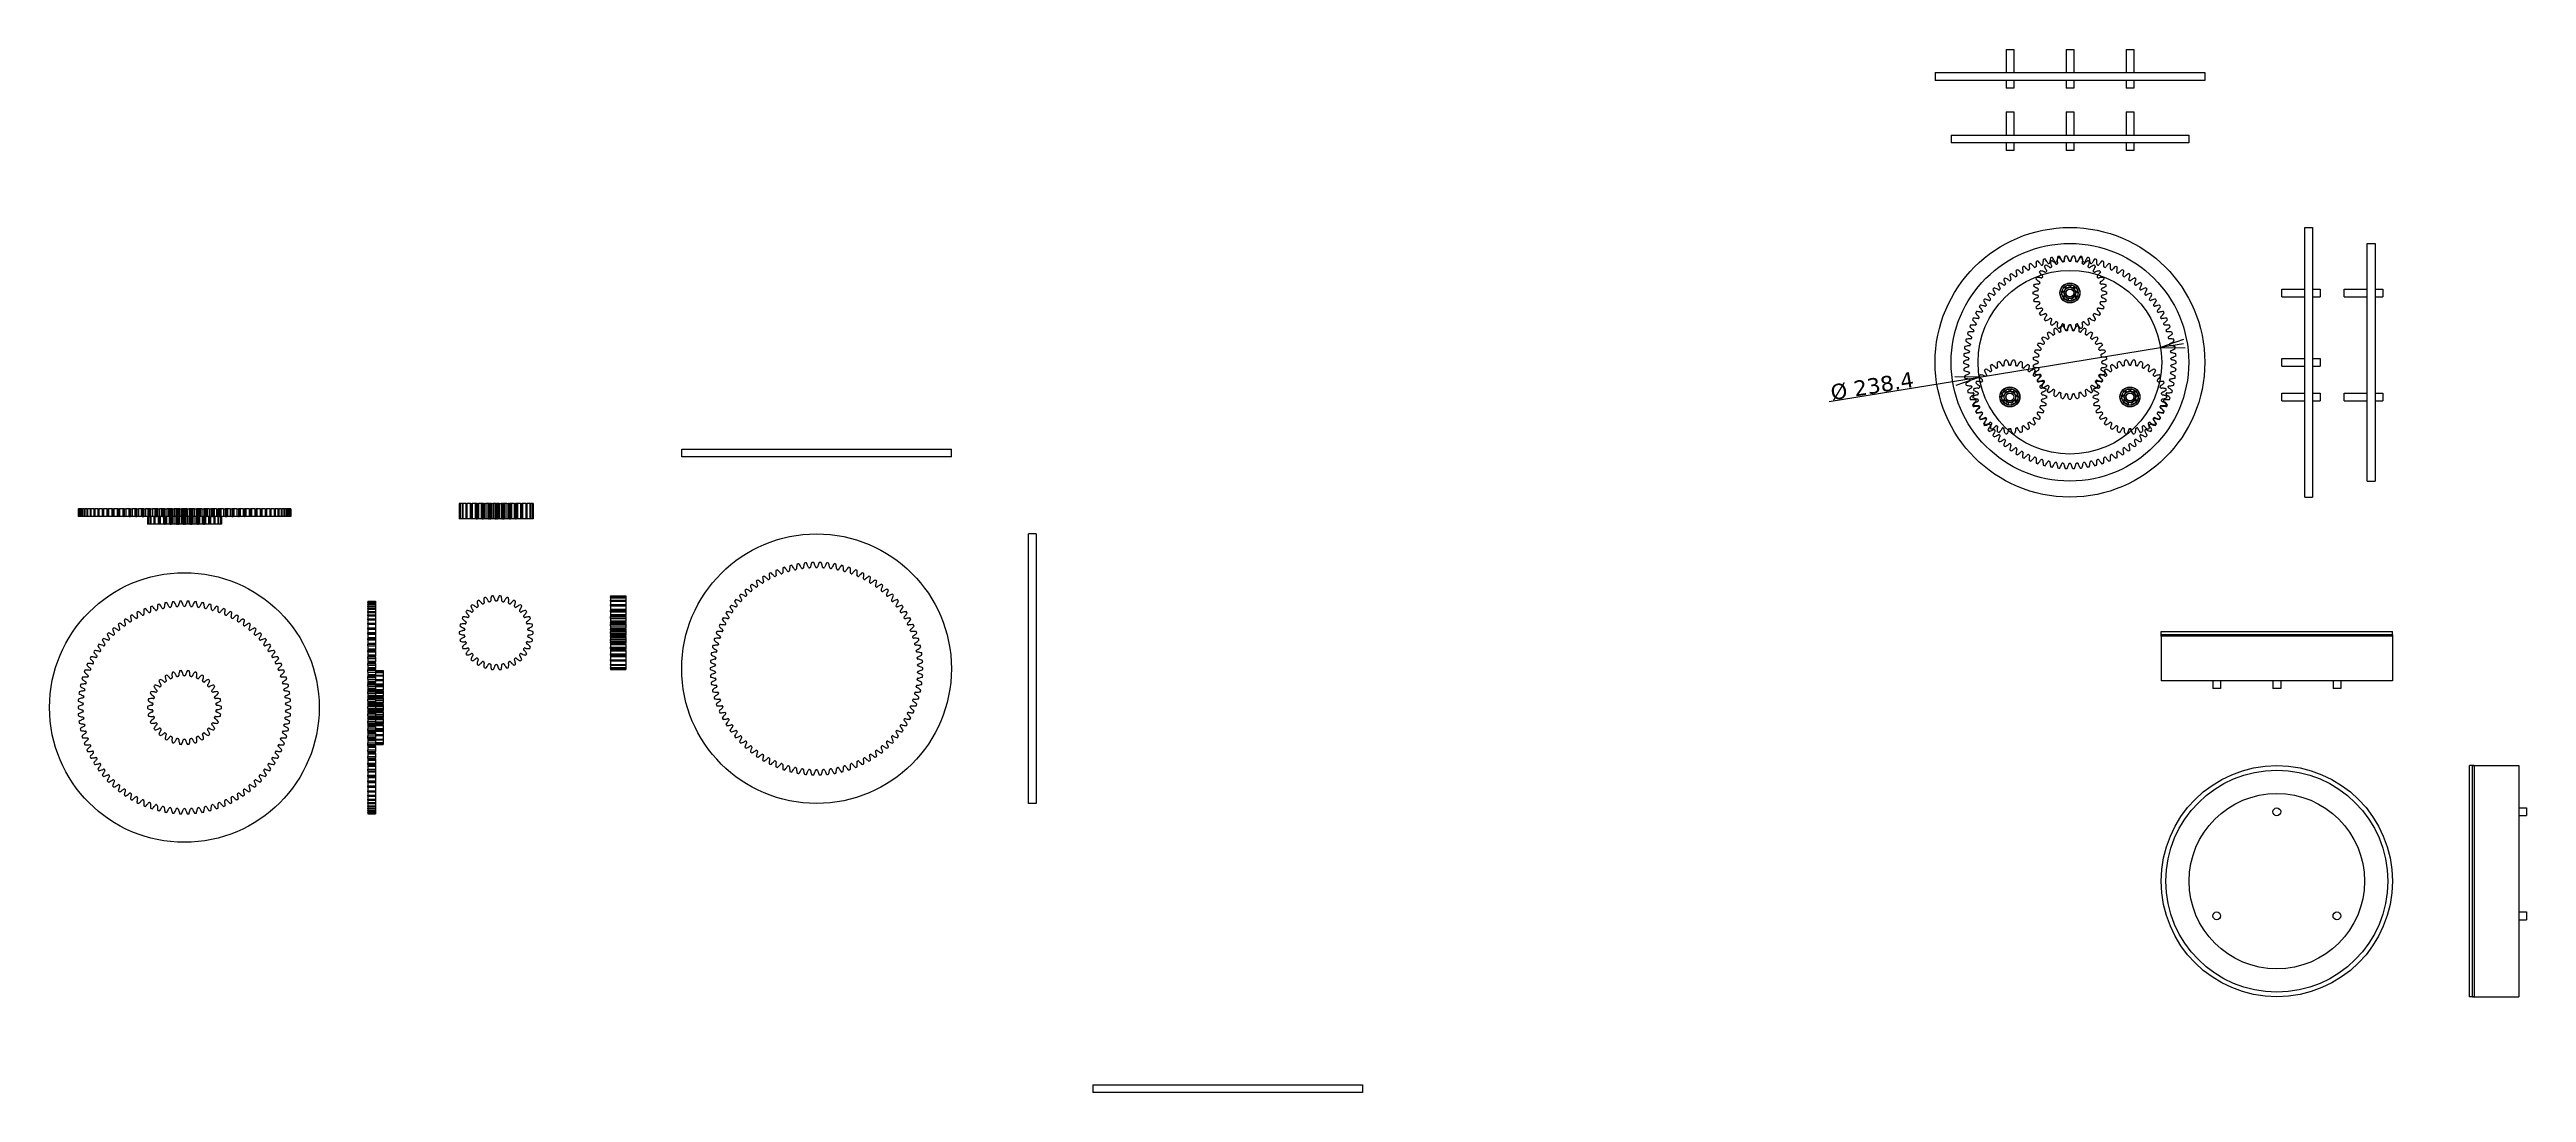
# Model space of a CAD drawing. Extents: x -49 to 4846, y -968 to 1090.
# Drawn here: x -49 to 3166, y -459 to 895 of the extents above; entities that cross this region are included whole.
import ezdxf

# ---------------------------------------------------------------- set-up
doc = ezdxf.new("R2010")
doc.units = 0
doc.layers.get('0').update_dxf_attribs({"linetype": 'CONTINUOUS'})
doc.layers.add('DIMENSION', color=7, linetype='CONTINUOUS')
doc.layers.add('OUTLINE', color=7, linetype='CONTINUOUS')
doc.styles.add('VCDSTYLE14', font='DejaVu Sans Mono')
doc.dimstyles.get("Standard").update_dxf_attribs({"dimtxt": 2.5, "dimasz": 2.5, "dimexe": 1.25, "dimexo": 0.625, "dimtad": 1, "dimcen": 2.5, "dimazin": 3, "dimtfac": 1, "dimtmove": 0, "dimatfit": 3})

# ---------------------------------------------------------------- blocks, each defined once
blk = doc.blocks.new('*D0')
at = {"layer": 'DIMENSION'}
for p, q in [((2720.820225, 518.82797), (2690.862793, 508.370209)), ((2455.580078, 470.00296), (2690.862793, 508.370209)), ((2720.47168, 513.198486), (2690.862793, 508.370209)), ((2690.862793, 508.370209), (2722.590595, 507.971368)), ((2260.59668, 438.207214), (2455.580078, 470.00296)), ((2455.580078, 470.00296), (2423.852276, 470.401786)), ((2425.622651, 459.545186), (2455.580078, 470.00296))]:
    blk.add_line(p, q, dxfattribs=at)
at = {"layer": 'DIMENSION', "style": 'VCDSTYLE14'}
blk.add_text('%%c 238.4', height=20, rotation=9.26, dxfattribs=at).set_placement((2264.383545, 439.837952))

msp = doc.modelspace()

# ---------------------------------------------------------------- linework, layer by layer
at = {"color": 1}
for p, q in [((2490.279232, 895.152098), (2490.279232, 865.152098)), ((2490.279232, 895.152098), (2500.279232, 895.152098)), ((2500.279232, 895.152098), (2500.279232, 865.152098)), ((2568.221519, 895.152098), (2578.221519, 895.152098)), ((2568.221519, 895.152098), (2568.221519, 865.152098)), ((2578.221519, 895.152098), (2578.221519, 865.152098)), ((2646.163805, 895.152098), (2646.163805, 865.152098)), ((2646.163805, 895.152098), (2653.663805, 895.152098)), ((2653.663805, 895.152098), (2656.163805, 895.152098)), ((2656.163805, 895.152098), (2656.163805, 865.152098)), ((2398.221519, 865.152098), (2748.221519, 865.152098)), ((2398.221519, 865.152098), (2398.221519, 855.152098)), ((2748.221519, 855.152098), (2398.221519, 855.152098)), ((2490.279232, 855.152098), (2490.279232, 845.152098)), ((2492.779232, 845.152098), (2490.279232, 845.152098)), ((2500.279232, 845.152098), (2492.779232, 845.152098)), ((2500.279232, 855.152098), (2500.279232, 845.152098)), ((2568.221519, 855.152098), (2568.221519, 845.152098)), ((2578.221519, 845.152098), (2568.221519, 845.152098)), ((2578.221519, 855.152098), (2578.221519, 845.152098)), ((2646.163805, 855.152098), (2646.163805, 845.152098)), ((2656.163805, 845.152098), (2646.163805, 845.152098)), ((2656.163805, 855.152098), (2656.163805, 845.152098)), ((2748.221519, 865.152098), (2748.221519, 855.152098)), ((2490.279232, 814.186583), (2490.279232, 784.186583)), ((2490.279232, 814.186583), (2500.279232, 814.186583)), ((2500.279232, 814.186583), (2500.279232, 784.186583)), ((2568.221519, 814.186583), (2578.221519, 814.186583)), ((2568.221519, 814.186583), (2568.221519, 784.186583)), ((2578.221519, 814.186583), (2578.221519, 784.186583)), ((2646.163805, 814.186583), (2646.163805, 784.186583)), ((2646.163805, 814.186583), (2653.663805, 814.186583)), ((2653.663805, 814.186583), (2656.163805, 814.186583)), ((2656.163805, 814.186583), (2656.163805, 784.186583)), ((2419.025441, 784.186583), (2727.417596, 784.186583)), ((2419.025441, 784.186583), (2419.025441, 774.186583)), ((2727.417596, 774.186583), (2419.025441, 774.186583)), ((2490.279232, 774.186583), (2490.279232, 764.186583)), ((2500.279232, 774.186583), (2500.279232, 764.186583)), ((2568.221519, 774.186583), (2568.221519, 764.186583)), ((2578.221519, 774.186583), (2578.221519, 764.186583)), ((2646.163805, 774.186583), (2646.163805, 764.186583)), ((2656.163805, 774.186583), (2656.163805, 764.186583)), ((2727.417596, 784.186583), (2727.417596, 774.186583)), ((2492.779232, 764.186583), (2490.279232, 764.186583)), ((2500.279232, 764.186583), (2492.779232, 764.186583)), ((2578.221519, 764.186583), (2568.221519, 764.186583)), ((2656.163805, 764.186583), (2646.163805, 764.186583)), ((2878.221519, 664.186583), (2888.221519, 664.186583)), ((2878.221519, 489.186583), (2878.221519, 664.186583)), ((2888.221519, 664.186583), (2888.221519, 314.186583)), ((2959.187034, 643.38266), (2969.187034, 643.38266)), ((2959.187034, 489.186583), (2959.187034, 643.38266)), ((2969.187034, 643.38266), (2969.187034, 334.990505)), ((2511.645339, 612.687287), (2511.727294, 611.502189)), ((2511.727294, 611.502189), (2511.8553, 610.143641)), ((2514.69513, 612.9497), (2513.811717, 613.7439)), ((2515.686894, 612.012402), (2514.69513, 612.9497)), ((2516.584884, 611.115839), (2515.686894, 612.012402)), ((2517.2522, 610.41544), (2516.584884, 611.115839)), ((2520.41031, 616.681783), (2520.409396, 615.493855)), ((2520.409396, 615.493855), (2520.442323, 614.129687)), ((2520.442323, 614.129687), (2520.507729, 612.862398)), ((2520.507729, 612.862398), (2520.581705, 611.897831)), ((2520.581704, 611.897834), (2520.662385, 611.077211)), ((2520.662385, 611.077211), (2520.753553, 610.310958)), ((2523.470976, 616.730814), (2522.645115, 617.584703)), ((2524.394942, 615.726617), (2523.470976, 616.730814)), ((2525.228203, 614.769597), (2524.394942, 615.726617)), ((2525.845036, 614.024355), (2525.228203, 614.769597)), ((2526.357051, 613.378004), (2525.845034, 614.024357)), ((2526.823757, 612.763474), (2526.357051, 613.378004)), ((2529.286481, 617.507022), (2529.263326, 616.238258)), ((2529.263326, 616.238258), (2529.269837, 615.27088)), ((2529.269837, 615.270883), (2529.293077, 614.446631)), ((2529.348794, 618.870164), (2529.286481, 617.507022)), ((2529.286481, 617.507022), (2529.348794, 618.870164)), ((2529.293077, 614.446631), (2529.330572, 613.675885)), ((2529.432571, 620.055134), (2529.348794, 618.870164)), ((2532.489202, 619.890545), (2531.724917, 620.799963)), ((2533.340868, 618.824342), (2532.489202, 619.890545)), ((2534.105341, 617.811528), (2533.340868, 618.824342)), ((2534.668685, 617.025073), (2534.105341, 617.811528)), ((2535.134366, 616.34458), (2534.668684, 617.025075)), ((2535.557068, 615.698991), (2535.134366, 616.34458)), ((2538.137784, 617.205797), (2538.121423, 616.434313)), ((2538.172097, 618.029662), (2538.137784, 617.205797)), ((2538.233082, 618.995135), (2538.172097, 618.02966)), ((2538.344686, 620.259193), (2538.233082, 618.995135)), ((2538.501935, 621.614668), (2538.344686, 620.259193)), ((2538.668167, 622.790908), (2538.501935, 621.614668)), ((2540.659036, 612.882526), (2540.288593, 614.110981)), ((2541.134289, 611.612603), (2540.659036, 612.882526)), ((2541.705871, 622.413499), (2541.006886, 623.374016)), ((2541.606075, 610.585369), (2541.134289, 611.612603)), ((2542.481088, 621.290484), (2541.705871, 622.413499)), ((2541.930869, 615.589692), (2543.113871, 615.09287)), ((2543.173048, 620.22681), (2542.481088, 621.290484)), ((2543.113871, 615.09287), (2544.32716, 614.487477)), ((2543.68016, 619.402974), (2543.173048, 620.22681)), ((2544.097238, 618.691655), (2543.680159, 619.402976)), ((2544.473876, 618.018152), (2544.097238, 618.691655)), ((2544.32716, 614.487477), (2545.299452, 613.9109)), ((2545.299452, 613.9109), (2545.926625, 613.4806)), ((2545.926625, 613.4806), (2546.182167, 613.28721)), ((2546.182167, 613.28721), (2546.477043, 613.048058)), ((2546.477043, 613.048058), (2546.484142, 613.04205)), ((2546.484142, 613.04205), (2546.65512, 612.893085)), ((2546.65512, 612.893085), (2546.709939, 612.84339)), ((2546.709939, 612.84339), (2546.8849, 612.676849)), ((2546.8849, 612.676849), (2547.005907, 612.55213)), ((2547.005907, 612.55213), (2547.062326, 612.489773)), ((2547.062321, 612.489778), (2547.279461, 612.217018)), ((2547.153415, 619.341266), (2547.083278, 618.572803)), ((2547.245114, 620.160731), (2547.153415, 619.341266)), ((2547.373299, 621.119598), (2547.245114, 620.160729)), ((2547.572807, 622.372792), (2547.373299, 621.119598)), ((2547.824226, 623.713996), (2547.572807, 622.372792)), ((2548.072104, 624.875774), (2547.824226, 623.713996)), ((2548.376385, 618.91631), (2548.269447, 620.194939)), ((2548.57722, 617.575327), (2548.376385, 618.91631)), ((2548.825123, 616.472451), (2548.57722, 617.575327)), ((2549.040557, 615.743001), (2548.825123, 616.472451)), ((2549.173646, 615.363633), (2549.040555, 615.743005)), ((2549.199909, 615.293805), (2549.173646, 615.363633)), ((2549.28536, 615.077252), (2549.199909, 615.293805)), ((2549.332775, 614.963857), (2549.28536, 615.077252)), ((2549.374197, 614.868615), (2549.332775, 614.963857)), ((2549.465107, 614.671878), (2549.374197, 614.868615)), ((2549.469595, 614.662601), (2549.465107, 614.671878)), ((2549.575894, 614.455353), (2549.469595, 614.662601)), ((2549.631934, 614.356711), (2549.575894, 614.455353)), ((2549.824245, 614.065912), (2549.631934, 614.356711)), ((2550.183277, 621.299888), (2551.237133, 620.567963)), ((2551.076081, 624.287386), (2550.445801, 625.294321)), ((2551.771072, 623.11303), (2551.076081, 624.287386)), ((2551.237133, 620.567963), (2552.29804, 619.723543)), ((2552.387149, 622.003678), (2551.771072, 623.11303)), ((2552.29804, 619.723543), (2553.129208, 618.957415)), ((2552.835558, 621.146475), (2552.387149, 622.003678)), ((2553.202, 620.407794), (2552.835557, 621.146477)), ((2553.129208, 618.957415), (2553.653211, 618.406121)), ((2553.53074, 619.709659), (2553.202, 620.407794)), ((2553.653211, 618.406121), (2553.862961, 618.163827)), ((2553.862961, 618.163827), (2554.101671, 617.868592)), ((2554.101671, 617.868592), (2554.107365, 617.86124)), ((2554.107365, 617.86124), (2554.243636, 617.679981)), ((2554.243636, 617.679981), (2554.286924, 617.619975)), ((2554.286924, 617.619975), (2554.423436, 617.420698)), ((2554.423436, 617.420698), (2554.515869, 617.273545)), ((2554.515869, 617.273545), (2554.55809, 617.20082)), ((2554.558086, 617.200826), (2554.713771, 616.888881)), ((2556.296047, 620.842635), (2556.172476, 620.080936)), ((2556.444686, 621.653707), (2556.296047, 620.842635)), ((2556.639446, 622.601296), (2556.444686, 621.653704)), ((2556.925887, 623.837521), (2556.639446, 622.601296)), ((2557.270251, 625.157919), (2556.925887, 623.837521)), ((2557.097226, 621.860279), (2557.179585, 623.213714)), ((2557.110411, 620.729961), (2557.097226, 621.860279)), ((2557.169475, 619.97166), (2557.110411, 620.729961)), ((2557.220781, 619.572911), (2557.169475, 619.971664)), ((2557.179585, 623.213714), (2557.340826, 624.486636)), ((2557.231952, 619.499149), (2557.220781, 619.572911)), ((2557.270513, 619.269562), (2557.231952, 619.499149)), ((2557.598566, 626.299577), (2557.270251, 625.157919)), ((2557.293314, 619.148787), (2557.270513, 619.269562)), ((2557.31403, 619.047014), (2557.293314, 619.148787)), ((2557.362049, 618.835675), (2557.31403, 619.047014)), ((2557.364511, 618.825667), (2557.362049, 618.835675)), ((2557.425397, 618.600847), (2557.364511, 618.825667)), ((2557.459704, 618.49271), (2557.425397, 618.600847)), ((2557.587352, 618.168281), (2557.459704, 618.49271)), ((2559.442566, 625.169531), (2560.321217, 624.234491)), ((2560.554182, 625.503074), (2559.995678, 626.551523)), ((2560.321217, 624.234491), (2561.183376, 623.187949)), ((2561.165561, 624.283099), (2560.554182, 625.503074)), ((2561.702753, 623.133475), (2561.165561, 624.283099)), ((2561.183376, 623.187949), (2561.837094, 622.265753)), ((2562.090274, 622.24708), (2561.702753, 623.133475)), ((2561.837094, 622.265753), (2562.235026, 621.61756)), ((2562.404296, 621.484637), (2562.090273, 622.247082)), ((2562.235026, 621.61756), (2562.389817, 621.336951)), ((2562.389817, 621.336951), (2562.561927, 620.998537)), ((2562.683535, 620.765271), (2562.404296, 621.484637)), ((2562.561927, 620.998537), (2562.565969, 620.990162)), ((2562.565969, 620.990162), (2562.661576, 620.784532)), ((2562.661576, 620.784532), (2562.691442, 620.716837)), ((2562.691442, 620.716837), (2562.783539, 620.493531)), ((2562.783539, 620.493531), (2562.843357, 620.330377)), ((2562.843357, 620.330377), (2562.869535, 620.250463)), ((2562.869533, 620.25047), (2562.956958, 619.912972)), ((2565.521139, 621.702589), (2565.344735, 620.951365)), ((2565.725993, 622.501316), (2565.521139, 621.702589)), ((2565.986379, 623.433012), (2565.725993, 622.501314)), ((2565.949096, 621.483321), (2565.949993, 621.587176)), ((2565.952126, 621.266616), (2565.949096, 621.483321)), ((2565.949993, 621.587176), (2565.9528, 621.710053)), ((2565.952454, 621.256315), (2565.952126, 621.266616)), ((2565.965267, 621.023749), (2565.952454, 621.256315)), ((2565.9528, 621.710053), (2565.962816, 621.942641)), ((2565.962816, 621.942641), (2565.967226, 622.017113)), ((2565.976341, 620.910842), (2565.965267, 621.023749)), ((2565.967226, 622.017113), (2565.999946, 622.41782)), ((2566.033746, 620.566964), (2565.976341, 620.910842)), ((2566.358357, 624.646243), (2565.986379, 623.433012)), ((2565.999946, 622.417816), (2566.099831, 623.171826)), ((2566.099831, 623.171826), (2566.321941, 624.280185)), ((2566.321941, 624.280185), (2566.683895, 625.586921)), ((2566.793988, 625.939404), (2566.358357, 624.646243)), ((2566.683895, 625.586921), (2567.106268, 626.798503)), ((2567.201142, 627.055379), (2566.793988, 625.939404)), ((2569.304062, 627.029499), (2569.969106, 625.93221)), ((2570.093997, 626.054643), (2569.609989, 627.139497)), ((2569.969106, 625.93221), (2570.594837, 624.729284)), ((2570.618785, 624.794992), (2570.093997, 626.054643)), ((2570.594837, 624.729284), (2571.042534, 623.691325)), ((2571.074475, 623.610695), (2570.618785, 624.794992)), ((2571.042534, 623.691325), (2571.297003, 622.974562)), ((2571.39922, 622.699428), (2571.074475, 623.610695)), ((2571.297003, 622.974561), (2571.39007, 622.667902)), ((2571.39007, 622.667902), (2571.488059, 622.301099)), ((2571.659292, 621.916937), (2571.399219, 622.69943)), ((2571.488059, 622.301099), (2571.490271, 622.292067)), ((2571.490271, 622.292067), (2571.541036, 622.071053)), ((2571.541036, 622.071053), (2571.556175, 621.998627)), ((2571.556175, 621.998627), (2571.599831, 621.761054)), ((2571.599831, 621.761054), (2571.62442, 621.589028)), ((2571.62442, 621.589028), (2571.633411, 621.505417)), ((2571.63341, 621.505424), (2571.648756, 621.157125)), ((2571.88767, 621.179845), (2571.659292, 621.916937)), ((2574.783746, 621.916938), (2574.555369, 621.17985)), ((2575.043818, 622.69943), (2574.783746, 621.916938)), ((2574.794282, 621.157125), (2574.809627, 621.505424)), ((2574.809627, 621.505424), (2574.822269, 621.618167)), ((2574.822269, 621.618167), (2574.858089, 621.848314)), ((2574.858089, 621.848314), (2574.859911, 621.858458)), ((2574.859911, 621.858458), (2574.902002, 622.071057)), ((2574.902002, 622.071057), (2574.924473, 622.172457)), ((2574.924473, 622.172457), (2574.952766, 622.292065)), ((2574.952766, 622.292065), (2575.010921, 622.517487)), ((2575.010921, 622.517487), (2575.030717, 622.589416)), ((2575.030717, 622.589416), (2575.146034, 622.974563)), ((2575.368561, 623.610692), (2575.043817, 622.699427)), ((2575.146033, 622.974559), (2575.400503, 623.691325)), ((2575.824263, 624.795021), (2575.368561, 623.610692)), ((2575.400503, 623.691325), (2575.8482, 624.729284)), ((2576.34904, 626.054643), (2575.824263, 624.795021)), ((2575.8482, 624.729284), (2576.473931, 625.93221)), ((2576.833048, 627.139497), (2576.34904, 626.054643)), ((2576.473931, 625.93221), (2577.138976, 627.0295)), ((2579.649049, 625.939404), (2579.241895, 627.055378)), ((2579.336769, 626.798501), (2579.759142, 625.586921)), ((2580.08469, 624.646214), (2579.649049, 625.939404)), ((2579.759142, 625.586921), (2580.121096, 624.280185)), ((2580.456657, 623.433015), (2580.08469, 624.646214)), ((2580.121096, 624.280185), (2580.343206, 623.171826)), ((2580.343206, 623.171826), (2580.443091, 622.417819)), ((2580.466696, 620.910842), (2580.409291, 620.566964)), ((2580.443091, 622.417818), (2580.470366, 622.09851)), ((2580.717044, 622.501314), (2580.456657, 623.433015)), ((2580.475285, 620.994488), (2580.466695, 620.910835)), ((2580.470366, 622.09851), (2580.489951, 621.71935)), ((2580.486999, 621.167867), (2580.475285, 620.994488)), ((2580.493691, 621.409325), (2580.486999, 621.167867)), ((2580.489951, 621.71935), (2580.490237, 621.710055)), ((2580.490237, 621.710055), (2580.493941, 621.483316)), ((2580.493941, 621.483316), (2580.493691, 621.409325)), ((2580.921899, 621.702588), (2580.717044, 622.501316)), ((2581.098304, 620.95136), (2580.921899, 621.702588)), ((2583.486079, 619.912972), (2583.573505, 620.25047)), ((2583.573505, 620.25047), (2583.609311, 620.35812)), ((2583.609311, 620.35812), (2583.692199, 620.575791)), ((2583.692199, 620.575791), (2583.69609, 620.585334)), ((2583.69609, 620.585334), (2583.781463, 620.784536)), ((2584.038742, 621.484638), (2583.759505, 620.765276)), ((2583.781463, 620.784536), (2583.824525, 620.879048)), ((2583.824525, 620.879048), (2583.877068, 620.99016)), ((2583.877068, 620.99016), (2583.98082, 621.198565)), ((2583.98082, 621.198565), (2584.015139, 621.264806)), ((2584.015139, 621.264806), (2584.208012, 621.617561)), ((2584.352764, 622.247082), (2584.038742, 621.484638)), ((2584.20801, 621.617558), (2584.605944, 622.265753)), ((2584.740283, 623.133472), (2584.352763, 622.24708)), ((2584.605944, 622.265753), (2585.259661, 623.187949)), ((2585.277489, 624.283127), (2584.740283, 623.133472)), ((2585.259661, 623.187949), (2586.12182, 624.234491)), ((2585.888855, 625.503074), (2585.277489, 624.283127)), ((2586.447359, 626.551523), (2585.888855, 625.503074)), ((2586.12182, 624.234491), (2587.000472, 625.169532)), ((2589.172786, 625.157919), (2588.844471, 626.299577)), ((2588.983333, 618.49271), (2588.855686, 618.168281)), ((2589.009125, 618.572742), (2588.983331, 618.492703)), ((2589.056631, 618.739897), (2589.009125, 618.572742)), ((2589.113379, 618.974687), (2589.056631, 618.739897)), ((2589.102211, 624.486634), (2589.263452, 623.213714)), ((2589.129006, 619.047009), (2589.113379, 618.974687)), ((2589.172525, 619.269564), (2589.129006, 619.047009)), ((2589.174178, 619.278715), (2589.172525, 619.269564)), ((2589.517158, 623.837491), (2589.172786, 625.157919)), ((2589.233853, 619.653662), (2589.174178, 619.278715)), ((2589.273562, 619.971663), (2589.233853, 619.653662)), ((2589.263452, 623.213714), (2589.345811, 621.860279)), ((2589.332626, 620.729961), (2589.273562, 619.971663)), ((2589.345811, 621.860279), (2589.332626, 620.729961)), ((2589.80359, 622.6013), (2589.517158, 623.837491)), ((2589.998351, 621.653705), (2589.80359, 622.6013)), ((2590.14699, 620.842634), (2589.998351, 621.653707)), ((2590.270563, 620.080931), (2590.14699, 620.842634)), ((2591.729266, 616.888881), (2591.884951, 617.200826)), ((2591.884951, 617.200826), (2591.942357, 617.298679)), ((2591.942357, 617.298679), (2592.06869, 617.494361)), ((2592.06869, 617.494361), (2592.07448, 617.502887)), ((2592.07448, 617.502887), (2592.199404, 617.679985)), ((2592.199404, 617.679985), (2592.261175, 617.763479)), ((2592.261175, 617.763479), (2592.335671, 617.861238)), ((2592.335671, 617.861238), (2592.480486, 618.043518)), ((2592.480486, 618.043518), (2592.527827, 618.101176)), ((2592.527827, 618.101176), (2592.789827, 618.406122)), ((2592.789824, 618.406119), (2593.31383, 618.957415)), ((2593.241037, 620.407795), (2592.9123, 619.709664)), ((2593.60748, 621.146477), (2593.241037, 620.407795)), ((2593.31383, 618.957415), (2594.144998, 619.723543)), ((2594.055886, 622.003675), (2593.607479, 621.146475)), ((2594.67198, 623.113057), (2594.055886, 622.003675)), ((2594.144998, 619.723543), (2595.205905, 620.567963)), ((2595.366956, 624.287386), (2594.67198, 623.113057)), ((2595.205905, 620.567963), (2596.259761, 621.299889)), ((2595.997236, 625.294321), (2595.366956, 624.287386)), ((2596.811103, 614.356711), (2596.618792, 614.065912)), ((2596.852971, 614.429632), (2596.811099, 614.356705)), ((2596.934192, 614.583257), (2596.852971, 614.429632)), ((2597.038515, 614.801118), (2596.934192, 614.583257)), ((2597.068838, 614.868611), (2597.038515, 614.801118)), ((2597.157677, 615.077254), (2597.068838, 614.868611)), ((2597.161197, 615.085861), (2597.157677, 615.077254)), ((2597.297524, 615.440207), (2597.161197, 615.085861)), ((2597.402481, 615.743003), (2597.297524, 615.440207)), ((2597.617914, 616.472451), (2597.402481, 615.743004)), ((2597.865817, 617.575327), (2597.617914, 616.472451)), ((2598.066652, 618.91631), (2597.865817, 617.575327)), ((2598.17359, 620.194938), (2598.066652, 618.91631)), ((2598.618811, 623.713996), (2598.370933, 624.875774)), ((2598.870235, 622.372761), (2598.618811, 623.713996)), ((2599.069737, 621.119601), (2598.870235, 622.372761)), ((2599.197923, 620.160729), (2599.069737, 621.119601)), ((2599.163576, 612.217018), (2599.380716, 612.489778)), ((2599.289622, 619.341265), (2599.197923, 620.160731)), ((2599.35976, 618.572798), (2599.289622, 619.341265)), ((2599.380716, 612.489778), (2599.457212, 612.573558)), ((2599.457212, 612.573558), (2599.621469, 612.738696)), ((2599.621469, 612.738696), (2599.628905, 612.745832)), ((2599.628905, 612.745832), (2599.78792, 612.893088)), ((2599.78792, 612.893088), (2599.8657, 612.961914)), ((2599.8657, 612.961914), (2599.958894, 613.042049)), ((2599.958894, 613.042049), (2600.138442, 613.190237)), ((2600.138442, 613.190237), (2600.196736, 613.236792)), ((2600.196736, 613.236792), (2600.516414, 613.480601)), ((2600.51641, 613.480599), (2601.143585, 613.9109)), ((2601.143585, 613.9109), (2602.115877, 614.487477)), ((2602.3458, 618.691656), (2601.969164, 618.018157)), ((2602.115877, 614.487477), (2603.329166, 615.09287)), ((2602.762878, 619.402976), (2602.3458, 618.691656)), ((2603.269987, 620.226808), (2602.762877, 619.402974)), ((2603.961967, 621.29051), (2603.269987, 620.226808)), ((2603.329166, 615.09287), (2604.512169, 615.589692)), ((2604.737166, 622.413499), (2603.961967, 621.29051)), ((2605.436151, 623.374016), (2604.737166, 622.413499)), ((2605.308748, 611.612603), (2604.836962, 610.585369)), ((2605.784001, 612.882526), (2605.308748, 611.612603)), ((2606.154444, 614.11098), (2605.784001, 612.882526)), ((2607.941102, 621.614668), (2607.77487, 622.790908)), ((2608.098354, 620.259163), (2607.941102, 621.614668)), ((2608.209955, 618.995139), (2608.098354, 620.259163)), ((2608.27094, 618.02966), (2608.209955, 618.995139)), ((2608.305254, 617.205796), (2608.27094, 618.029662)), ((2608.321615, 616.434308), (2608.305254, 617.205796)), ((2611.308672, 616.344581), (2610.885973, 615.698995)), ((2611.774353, 617.025075), (2611.308672, 616.344581)), ((2612.337694, 617.811525), (2611.774352, 617.025073)), ((2613.102188, 618.824366), (2612.337694, 617.811525)), ((2613.953835, 619.890545), (2613.102188, 618.824366)), ((2614.71812, 620.799963), (2613.953835, 619.890545)), ((2617.094243, 618.870164), (2617.010467, 620.055134)), ((2617.156557, 617.506991), (2617.094243, 618.870164)), ((2617.112466, 613.67588), (2617.14996, 614.44663)), ((2617.14996, 614.44663), (2617.173201, 615.270883)), ((2617.179712, 616.238262), (2617.156557, 617.506991)), ((2617.173201, 615.270881), (2617.179712, 616.238262)), ((2620.085987, 613.378005), (2619.619284, 612.763478)), ((2620.598003, 614.024357), (2620.085987, 613.378005)), ((2621.214832, 614.769595), (2620.598001, 614.024355)), ((2622.048116, 615.72664), (2621.214832, 614.769595)), ((2622.972061, 616.730814), (2622.048116, 615.72664)), ((2623.797922, 617.584703), (2622.972061, 616.730814)), ((2625.689484, 610.310952), (2625.780652, 611.07721)), ((2625.780652, 611.07721), (2625.861333, 611.897834)), ((2625.861333, 611.897831), (2625.935309, 612.862402)), ((2625.935309, 612.862402), (2626.000713, 614.129656)), ((2626.000713, 614.129656), (2626.033641, 615.493855)), ((2626.033641, 615.493855), (2626.032728, 616.681783)), ((2629.858151, 611.115836), (2629.190837, 610.41544)), ((2630.756165, 612.012424), (2629.858151, 611.115836)), ((2631.747907, 612.9497), (2630.756165, 612.012424)), ((2632.63132, 613.7439), (2631.747907, 612.9497)), ((2634.587733, 610.14361), (2634.715743, 611.502189)), ((2634.715743, 611.502189), (2634.797698, 612.687287)), ((2469.416007, 578.444989), (2468.285939, 578.811211)), ((2473.119109, 584.17899), (2473.601448, 583.093392)), ((2473.601448, 583.093392), (2474.186386, 581.860555)), ((2474.186386, 581.860555), (2474.761589, 580.729432)), ((2474.761589, 580.729432), (2475.221494, 579.878345)), ((2475.895224, 585.468667), (2474.793455, 585.912826)), ((2475.221493, 579.878347), (2475.628976, 579.161487)), ((2475.628976, 579.161487), (2476.023925, 578.498561)), ((2477.147752, 584.927098), (2475.895224, 585.468667)), ((2478.29823, 584.391735), (2477.147752, 584.927098)), ((2479.164852, 583.961811), (2478.29823, 584.391735)), ((2479.895495, 583.579595), (2479.16485, 583.961812)), ((2480.571804, 583.20802), (2479.895495, 583.579595)), ((2479.989289, 590.930384), (2480.394726, 589.813785)), ((2480.394726, 589.813785), (2480.89224, 588.543148)), ((2480.89224, 588.543148), (2481.387139, 587.374656)), ((2481.387139, 587.374656), (2481.786555, 586.493561)), ((2482.848605, 592.023268), (2481.780502, 592.5432)), ((2481.786554, 586.493563), (2482.143039, 585.750024)), ((2482.143039, 585.750024), (2482.490782, 585.061163)), ((2484.060304, 591.395646), (2482.848605, 592.023268)), ((2485.170634, 590.781334), (2484.060304, 591.395646)), ((2486.005155, 590.292005), (2485.170634, 590.781334)), ((2486.707356, 589.859753), (2486.005153, 590.292006)), ((2487.356098, 589.441906), (2486.707356, 589.859753)), ((2487.313686, 597.186093), (2487.640246, 596.043932)), ((2487.640246, 596.043932), (2488.047913, 594.741685)), ((2488.047913, 594.741685), (2488.460097, 593.541517)), ((2488.460097, 593.541517), (2488.797078, 592.634706)), ((2488.797077, 592.634709), (2489.100827, 591.868114)), ((2489.100827, 591.868114), (2489.399671, 591.156674)), ((2490.242273, 598.076858), (2489.213041, 598.670031)), ((2491.40724, 597.366242), (2490.242273, 598.076858)), ((2492.472013, 596.675974), (2491.40724, 597.366242)), ((2493.270367, 596.129623), (2492.472013, 596.675974)), ((2493.940706, 595.649441), (2493.270365, 596.129624)), ((2494.55872, 595.187358), (2493.940706, 595.649441)), ((2495.056619, 602.915639), (2495.302709, 601.75348)), ((2495.302709, 601.75348), (2495.618543, 600.425968)), ((2495.618543, 600.425968), (2495.946003, 599.199972)), ((2495.946003, 599.199972), (2496.218908, 598.271863)), ((2496.218907, 598.271866), (2496.468442, 597.48595)), ((2496.468442, 597.48595), (2496.71693, 596.755396)), ((2498.040208, 603.599947), (2497.054861, 604.26347)), ((2499.152767, 602.809798), (2498.040208, 603.599947)), ((2500.166795, 602.046936), (2499.152767, 602.809798)), ((2500.925093, 601.446226), (2500.166795, 602.046936)), ((2501.560303, 600.920453), (2500.925092, 601.446227)), ((2502.144579, 600.416385), (2501.560303, 600.920453)), ((2503.180362, 608.091108), (2503.344786, 606.914615)), ((2503.344786, 606.914615), (2503.567248, 605.568305)), ((2503.567248, 605.568305), (2503.808389, 604.322452)), ((2503.808389, 604.322452), (2504.015887, 603.377567)), ((2504.015886, 603.37757), (2504.20999, 602.576162)), ((2504.20999, 602.576162), (2504.406913, 601.830054)), ((2506.204419, 608.565625), (2505.267757, 609.296266)), ((2507.25915, 607.699792), (2506.204419, 608.565625)), ((2508.217493, 606.868053), (2507.25915, 607.699792)), ((2508.932041, 606.21591), (2508.217493, 606.868053)), ((2509.529027, 605.647108), (2508.932039, 606.215912)), ((2510.076718, 605.103512), (2509.529027, 605.647108)), ((2511.8553, 610.143641), (2512.008948, 608.884002)), ((2512.008948, 608.884002), (2512.150029, 607.926945)), ((2512.150028, 607.926947), (2512.287756, 607.113951)), ((2512.287756, 607.113951), (2512.432153, 606.355925)), ((2517.808055, 609.80638), (2517.252198, 610.415442)), ((2518.316491, 609.225903), (2517.808055, 609.80638)), ((2525.231205, 580.291533), (2526.391999, 580.838236)), ((2527.071938, 587.307427), (2526.050176, 588.083526)), ((2526.391999, 580.838236), (2527.653742, 581.334799)), ((2526.509641, 590.245134), (2527.758734, 590.538548)), ((2528.202868, 586.559384), (2527.071938, 587.307427)), ((2527.653742, 581.334799), (2528.732812, 581.671547)), ((2527.758734, 590.538548), (2529.096146, 590.761929)), ((2529.188344, 586.005643), (2528.202868, 586.559384)), ((2528.732812, 581.671547), (2529.472248, 581.8497)), ((2529.768836, 596.725004), (2528.930761, 597.69658)), ((2529.096146, 590.761929), (2530.22165, 590.866967)), ((2529.874584, 585.677644), (2529.188344, 586.005643)), ((2529.472248, 581.8497), (2529.786956, 581.910202)), ((2530.719525, 595.758174), (2529.768836, 596.725004)), ((2529.786956, 581.910202), (2530.161992, 581.969313)), ((2529.82961, 599.715424), (2531.112412, 599.742725)), ((2530.245563, 585.522702), (2529.87458, 585.677646)), ((2530.161992, 581.969313), (2530.171206, 581.970569)), ((2530.171206, 581.970569), (2530.396316, 581.997953)), ((2530.22165, 590.866967), (2530.981968, 590.88749)), ((2530.315029, 585.495495), (2530.245563, 585.522702)), ((2530.533137, 585.414096), (2530.315029, 585.495495)), ((2530.396316, 581.997953), (2530.469928, 582.005439)), ((2530.469928, 582.005439), (2530.710763, 582.024023)), ((2530.649133, 585.373455), (2530.533137, 585.414096)), ((2530.747628, 585.340509), (2530.649133, 585.373455)), ((2530.710763, 582.024023), (2530.884417, 582.030496)), ((2531.568337, 595.011642), (2530.719525, 595.758174)), ((2530.954663, 585.276425), (2530.747628, 585.340509)), ((2530.884417, 582.030496), (2530.968509, 582.030698)), ((2530.964561, 585.273553), (2530.954663, 585.276425)), ((2531.189703, 585.213873), (2530.964561, 585.273553)), ((2530.968502, 582.030698), (2531.316497, 582.009552)), ((2530.981968, 590.88749), (2531.302378, 590.881238)), ((2531.112412, 599.742725), (2532.467041, 599.68316)), ((2531.300507, 585.189514), (2531.189703, 585.213873)), ((2531.645294, 585.137846), (2531.300507, 585.189515)), ((2531.302378, 590.881238), (2531.681508, 590.861083)), ((2532.171386, 594.548134), (2531.568337, 595.011642)), ((2531.681508, 590.861083), (2531.690782, 590.860395)), ((2531.690782, 590.860395), (2531.916666, 590.840378)), ((2531.916666, 590.840378), (2531.990226, 590.832396)), ((2531.990226, 590.832396), (2532.229662, 590.800501)), ((2532.502044, 594.319446), (2532.171382, 594.548136)), ((2532.229662, 590.800501), (2532.400867, 590.770728)), ((2532.400867, 590.770728), (2532.483163, 590.753442)), ((2532.467041, 599.68316), (2533.589789, 599.551898)), ((2532.483156, 590.753443), (2532.81915, 590.660407)), ((2532.564335, 594.278391), (2532.502044, 594.319446)), ((2532.760754, 594.153423), (2532.564335, 594.278391)), ((2532.865765, 594.089554), (2532.760754, 594.153423)), ((2532.955258, 594.036849), (2532.865765, 594.089554)), ((2533.144444, 593.931121), (2532.955258, 594.036849)), ((2533.153529, 593.926254), (2533.144444, 593.931121)), ((2533.361343, 593.821068), (2533.153529, 593.926254)), ((2533.464661, 593.774205), (2533.361343, 593.821068)), ((2533.791171, 593.65198), (2533.464661, 593.774205)), ((2533.589789, 599.551898), (2534.337759, 599.413893)), ((2534.364824, 605.376068), (2533.747066, 606.500659)), ((2534.337759, 599.413893), (2534.649867, 599.341161)), ((2535.093723, 604.232707), (2534.364824, 605.376068)), ((2534.649867, 599.341161), (2535.016522, 599.242621)), ((2535.016522, 599.242621), (2535.02545, 599.24002)), ((2535.02545, 599.24002), (2535.242237, 599.173477)), ((2535.046013, 608.288505), (2536.306459, 608.048499)), ((2535.768774, 603.32601), (2535.093723, 604.232707)), ((2535.242237, 599.173477), (2535.312529, 599.150375)), ((2535.312529, 599.150375), (2535.540102, 599.069396)), ((2535.540102, 599.069396), (2535.701375, 599.004678)), ((2535.701375, 599.004678), (2535.778279, 598.970658)), ((2536.262276, 602.747249), (2535.768774, 603.32601)), ((2535.778273, 598.970661), (2536.087581, 598.809801)), ((2536.538162, 602.454811), (2536.262273, 602.747252)), ((2536.306459, 608.048499), (2537.619102, 607.708593)), ((2536.590556, 602.401703), (2536.538162, 602.454811)), ((2536.7567, 602.238628), (2536.590556, 602.401703)), ((2536.846137, 602.154321), (2536.7567, 602.238628)), ((2536.922716, 602.084162), (2536.846137, 602.154321)), ((2537.085786, 601.94141), (2536.922716, 602.084162)), ((2537.093661, 601.93476), (2537.085786, 601.94141)), ((2537.275064, 601.788665), (2537.093661, 601.93476)), ((2537.366381, 601.721345), (2537.275064, 601.788665)), ((2537.660344, 601.533906), (2537.366381, 601.721345)), ((2537.619102, 607.708593), (2538.690024, 607.346767)), ((2538.690024, 607.346767), (2539.392957, 607.056266)), ((2539.392957, 607.056266), (2539.683123, 606.920233)), ((2539.683123, 606.920233), (2540.021278, 606.747614)), ((2540.021278, 606.747614), (2540.02947, 606.743214)), ((2540.02947, 606.743214), (2540.227684, 606.633052)), ((2540.227684, 606.633052), (2540.291637, 606.59584)), ((2540.291637, 606.59584), (2540.4974, 606.469316)), ((2540.4974, 606.469316), (2540.641694, 606.372481)), ((2540.641694, 606.372481), (2540.709845, 606.323216)), ((2540.709839, 606.32322), (2540.978943, 606.101566)), ((2541.968462, 609.916651), (2541.606075, 610.585369)), ((2542.177518, 609.573244), (2541.96846, 609.916655)), ((2542.217725, 609.510402), (2542.177518, 609.573244)), ((2542.346333, 609.316348), (2542.217725, 609.510402)), ((2542.416287, 609.215288), (2542.346333, 609.316348)), ((2542.476607, 609.13074), (2542.416287, 609.215288)), ((2542.606434, 608.957203), (2542.476607, 609.13074)), ((2542.612753, 608.949062), (2542.606434, 608.957203)), ((2542.759818, 608.768444), (2542.612753, 608.949062)), ((2542.835142, 608.683609), (2542.759818, 608.768444)), ((2543.083711, 608.439148), (2542.835142, 608.683609)), ((2603.607895, 608.683609), (2603.359326, 608.439148)), ((2603.664009, 608.746232), (2603.60789, 608.683604)), ((2603.775396, 608.879613), (2603.664009, 608.746232)), ((2603.922735, 609.071023), (2603.775396, 608.879613)), ((2603.966428, 609.130736), (2603.922735, 609.071023)), ((2604.096705, 609.316349), (2603.966428, 609.130736)), ((2604.101938, 609.324037), (2604.096705, 609.316349)), ((2604.308958, 609.642296), (2604.101938, 609.324037)), ((2604.474576, 609.916653), (2604.308958, 609.642296)), ((2604.836962, 610.585369), (2604.474577, 609.916653)), ((2605.464094, 606.101566), (2605.733198, 606.32322)), ((2605.733198, 606.32322), (2605.825442, 606.389265)), ((2605.825442, 606.389265), (2606.020443, 606.516644)), ((2606.020443, 606.516644), (2606.0292, 606.522078)), ((2606.0292, 606.522078), (2606.215357, 606.633054)), ((2606.215357, 606.633054), (2606.305747, 606.684205)), ((2606.305747, 606.684205), (2606.413565, 606.743213)), ((2606.413565, 606.743213), (2606.62, 606.850832)), ((2606.62, 606.850832), (2606.6867, 606.88425)), ((2606.6867, 606.88425), (2607.050082, 607.056267)), ((2607.050078, 607.056265), (2607.753013, 607.346767)), ((2607.753013, 607.346767), (2608.823935, 607.708593)), ((2609.076656, 601.721345), (2608.782693, 601.533906)), ((2608.823935, 607.708593), (2610.136578, 608.048499)), ((2609.144564, 601.770933), (2609.07665, 601.721341)), ((2609.281248, 601.878241), (2609.144564, 601.770933)), ((2609.465165, 602.034835), (2609.281248, 601.878241)), ((2609.520317, 602.084159), (2609.465165, 602.034835)), ((2609.686339, 602.238629), (2609.520317, 602.084159)), ((2609.693056, 602.245061), (2609.686339, 602.238629)), ((2609.961721, 602.513323), (2609.693056, 602.245061)), ((2610.180763, 602.747251), (2609.961721, 602.513323)), ((2610.136578, 608.048499), (2611.397025, 608.288505)), ((2610.674263, 603.32601), (2610.180763, 602.747251)), ((2610.355456, 598.809801), (2610.664764, 598.970661)), ((2610.664764, 598.970661), (2610.768723, 599.016084)), ((2611.349314, 604.232707), (2610.674263, 603.32601)), ((2610.768723, 599.016084), (2610.985947, 599.100137)), ((2610.985947, 599.100137), (2610.995643, 599.103631)), ((2610.995643, 599.103631), (2611.200805, 599.173478)), ((2611.200805, 599.173478), (2611.299855, 599.204718)), ((2611.299855, 599.204718), (2611.417585, 599.24002)), ((2612.078213, 605.376068), (2611.349314, 604.232707)), ((2611.417585, 599.24002), (2611.641884, 599.302367)), ((2611.641884, 599.302367), (2611.714074, 599.321187)), ((2611.714074, 599.321187), (2612.10528, 599.413893)), ((2612.695971, 606.500658), (2612.078213, 605.376068)), ((2612.105276, 599.413893), (2612.853248, 599.551898)), ((2612.978376, 593.774205), (2612.651866, 593.65198)), ((2612.853248, 599.551898), (2613.975996, 599.68316)), ((2613.05511, 593.808589), (2612.978369, 593.774202)), ((2613.211118, 593.885134), (2613.05511, 593.808589)), ((2613.423573, 594.000068), (2613.211118, 593.885134)), ((2613.487775, 594.036847), (2613.423573, 594.000068)), ((2613.682285, 594.153424), (2613.487775, 594.036847)), ((2613.623887, 590.660407), (2613.959881, 590.753443)), ((2613.690192, 594.158319), (2613.682285, 594.153424)), ((2614.008762, 594.36486), (2613.690192, 594.158319)), ((2613.959881, 590.753443), (2614.071012, 590.776259)), ((2613.975996, 599.68316), (2615.330626, 599.742725)), ((2614.271653, 594.548135), (2614.008762, 594.36486)), ((2614.071012, 590.776259), (2614.300965, 590.813312)), ((2614.8747, 595.011642), (2614.271653, 594.548135)), ((2614.300965, 590.813312), (2614.311175, 590.814714)), ((2614.311175, 590.814714), (2614.526375, 590.840379)), ((2614.526375, 590.840379), (2614.629756, 590.850343)), ((2614.629756, 590.850343), (2614.752253, 590.860395)), ((2614.752253, 590.860395), (2614.984614, 590.874746)), ((2615.142531, 585.189515), (2614.797743, 585.137846)), ((2615.723512, 595.758174), (2614.8747, 595.011642)), ((2614.984614, 590.874746), (2615.059139, 590.878145)), ((2615.059139, 590.878145), (2615.461071, 590.88749)), ((2615.12654, 582.009552), (2615.474536, 582.030698)), ((2615.224736, 585.207194), (2615.142523, 585.189513)), ((2615.39325, 585.24963), (2615.224736, 585.207194)), ((2615.330626, 599.742725), (2616.613429, 599.715424)), ((2615.624958, 585.317881), (2615.39325, 585.24963)), ((2615.461067, 590.88749), (2616.221387, 590.866967)), ((2615.474536, 582.030698), (2615.587982, 582.029909)), ((2615.587982, 582.029909), (2615.820613, 582.018343)), ((2615.695405, 585.340507), (2615.624958, 585.317881)), ((2615.909902, 585.414097), (2615.695405, 585.340507)), ((2616.674201, 596.725004), (2615.723512, 595.758174)), ((2615.820613, 582.018343), (2615.830892, 582.017591)), ((2615.830892, 582.017591), (2616.046726, 581.997953)), ((2615.918654, 585.41724), (2615.909902, 585.414097)), ((2616.273204, 585.553034), (2615.918654, 585.41724)), ((2616.046726, 581.997953), (2616.149919, 581.986205)), ((2616.149919, 581.986205), (2616.271829, 581.970569)), ((2616.221387, 590.866967), (2617.346891, 590.761929)), ((2616.271829, 581.970569), (2616.502095, 581.936296)), ((2616.568456, 585.677645), (2616.273204, 585.553034)), ((2616.502095, 581.936296), (2616.575699, 581.924126)), ((2617.254693, 586.005643), (2616.568456, 585.677645)), ((2616.575699, 581.924126), (2616.970791, 581.8497)), ((2617.512275, 597.696579), (2616.674201, 596.725004)), ((2616.970786, 581.849701), (2617.710225, 581.671547)), ((2618.24017, 586.559384), (2617.254693, 586.005643)), ((2617.346891, 590.761929), (2618.684303, 590.538548)), ((2617.710225, 581.671547), (2618.789296, 581.334799)), ((2619.371099, 587.307427), (2618.24017, 586.559384)), ((2618.684303, 590.538548), (2619.933398, 590.245134)), ((2618.789296, 581.334799), (2620.051038, 580.838236)), ((2620.39286, 588.083525), (2619.371099, 587.307427)), ((2620.051038, 580.838236), (2621.211833, 580.291532)), ((2628.634983, 609.80638), (2628.12655, 609.225906)), ((2629.190839, 610.415442), (2628.634983, 609.80638)), ((2634.010883, 606.355919), (2634.155281, 607.113951)), ((2634.155281, 607.113951), (2634.293009, 607.926947)), ((2634.293009, 607.926945), (2634.43409, 608.884005)), ((2634.43409, 608.884005), (2634.587733, 610.14361)), ((2636.91401, 605.647109), (2636.366324, 605.103515)), ((2637.510998, 606.215912), (2636.91401, 605.647109)), ((2638.225541, 606.868051), (2637.510996, 606.21591)), ((2639.183911, 607.699812), (2638.225541, 606.868051)), ((2640.238618, 608.565625), (2639.183911, 607.699812)), ((2641.17528, 609.296266), (2640.238618, 608.565625)), ((2642.036123, 601.830049), (2642.233047, 602.576161)), ((2642.233047, 602.576161), (2642.427151, 603.37757)), ((2642.42715, 603.377568), (2642.634649, 604.322455)), ((2642.634649, 604.322455), (2642.875784, 605.568274)), ((2642.875784, 605.568274), (2643.098252, 606.914615)), ((2643.098252, 606.914615), (2643.262675, 608.091108)), ((2644.882734, 600.920453), (2644.298463, 600.416388)), ((2645.517946, 601.446227), (2644.882734, 600.920453)), ((2646.276239, 602.046934), (2645.517944, 601.446225)), ((2647.290295, 602.809816), (2646.276239, 602.046934)), ((2648.402829, 603.599947), (2647.290295, 602.809816)), ((2649.388176, 604.26347), (2648.402829, 603.599947)), ((2649.726105, 596.755391), (2649.974595, 597.485949)), ((2649.974595, 597.485949), (2650.22413, 598.271866)), ((2650.224129, 598.271863), (2650.497035, 599.199975)), ((2650.497035, 599.199975), (2650.824486, 600.425939)), ((2650.824486, 600.425939), (2651.140328, 601.75348)), ((2651.140328, 601.75348), (2651.386419, 602.915639)), ((2652.502332, 595.649441), (2651.884322, 595.187361)), ((2653.172672, 596.129624), (2652.502332, 595.649441)), ((2653.971022, 596.675972), (2653.17267, 596.129623)), ((2655.035823, 597.366259), (2653.971022, 596.675972)), ((2656.200764, 598.076858), (2655.035823, 597.366259)), ((2657.229996, 598.670031), (2656.200764, 598.076858)), ((2657.043365, 591.156669), (2657.34221, 591.868113)), ((2657.34221, 591.868113), (2657.64596, 592.634709)), ((2657.645959, 592.634706), (2657.982942, 593.54152)), ((2657.982942, 593.54152), (2658.395115, 594.741656)), ((2658.395115, 594.741656), (2658.802791, 596.043932)), ((2658.802791, 596.043932), (2659.129351, 597.186093)), ((2659.735682, 589.859753), (2659.086944, 589.441909)), ((2660.437885, 590.292006), (2659.735682, 589.859753)), ((2661.272401, 590.781332), (2660.437882, 590.292005)), ((2662.38276, 591.395661), (2661.272401, 590.781332)), ((2663.594432, 592.023268), (2662.38276, 591.395661)), ((2664.662535, 592.5432), (2663.594432, 592.023268)), ((2663.952253, 585.061158), (2664.299998, 585.750023)), ((2664.299998, 585.750023), (2664.656483, 586.493563)), ((2664.656482, 586.493561), (2665.0559, 587.374659)), ((2665.0559, 587.374659), (2665.550786, 588.543119)), ((2665.550786, 588.543119), (2666.048312, 589.813785)), ((2666.547543, 583.579595), (2665.871238, 583.208023)), ((2666.048312, 589.813785), (2666.453748, 590.930384)), ((2667.278188, 583.961812), (2666.547543, 583.579595)), ((2668.144805, 584.391734), (2667.278185, 583.961811)), ((2669.295313, 584.927111), (2668.144805, 584.391734)), ((2670.547813, 585.468667), (2669.295313, 584.927111)), ((2670.419109, 578.498556), (2670.814061, 579.161486)), ((2671.649582, 585.912826), (2670.547813, 585.468667)), ((2670.814061, 579.161486), (2671.221544, 579.878347)), ((2671.221543, 579.878345), (2671.68145, 580.729435)), ((2671.68145, 580.729435), (2672.256638, 581.860527)), ((2672.256638, 581.860527), (2672.841589, 583.093392)), ((2672.841589, 583.093392), (2673.323928, 584.17899)), ((2678.157098, 578.811211), (2677.02703, 578.444989)), ((2848.221519, 584.186583), (2878.221519, 584.186583)), ((2848.221519, 579.186583), (2848.221519, 584.186583)), ((2848.221519, 574.186583), (2848.221519, 579.186583)), ((2888.221519, 584.186583), (2898.221519, 584.186583)), ((2898.221519, 584.186583), (2898.221519, 574.186583)), ((2929.187034, 584.186583), (2959.187034, 584.186583)), ((2929.187034, 579.186583), (2929.187034, 584.186583)), ((2929.187034, 574.186583), (2929.187034, 579.186583)), ((2969.187034, 584.186583), (2979.187034, 584.186583)), ((2979.187034, 584.186583), (2979.187034, 574.186583)), ((2450.813451, 552.907181), (2451.576336, 551.996589)), ((2451.576336, 551.996589), (2452.47843, 550.97274)), ((2453.126541, 554.9121), (2451.945025, 555.035364)), ((2452.47843, 550.97274), (2453.343131, 550.043983)), ((2454.479825, 554.736754), (2453.126541, 554.9121)), ((2453.343131, 550.043983), (2454.019812, 549.352632)), ((2454.01981, 549.352634), (2454.609101, 548.775861)), ((2455.7333, 554.539245), (2454.479825, 554.736754)), ((2454.609101, 548.775861), (2455.171478, 548.247479)), ((2455.556555, 561.290716), (2456.254062, 560.329126)), ((2456.684854, 554.364848), (2455.7333, 554.539245)), ((2456.254062, 560.329126), (2457.082539, 559.244845)), ((2457.492547, 554.198832), (2456.684852, 554.364849)), ((2458.003866, 563.129398), (2456.833828, 563.33478)), ((2457.082539, 559.244845), (2457.880346, 558.258031)), ((2458.245077, 554.028067), (2457.492547, 554.198832)), ((2457.880346, 558.258031), (2458.507152, 557.521162)), ((2459.341622, 562.860079), (2458.003866, 563.129398)), ((2458.507151, 557.521164), (2459.054773, 556.904689)), ((2459.054773, 556.904689), (2459.578921, 556.338364)), ((2460.578267, 562.575613), (2459.341622, 562.860079)), ((2461.515337, 562.335264), (2460.578267, 562.575613)), ((2460.872911, 569.322967), (2461.501642, 568.315064)), ((2461.501642, 568.315064), (2462.252465, 567.175632)), ((2462.309482, 562.11331), (2461.515335, 562.335265)), ((2462.252465, 567.175632), (2462.979492, 566.13557)), ((2463.442521, 570.986454), (2462.289659, 571.272954)), ((2463.048267, 561.890468), (2462.309482, 562.11331)), ((2462.979492, 566.13557), (2463.55337, 565.356772)), ((2464.758231, 570.624474), (2463.442521, 570.986454)), ((2463.553369, 565.356774), (2464.056654, 564.7036)), ((2464.056654, 564.7036), (2464.540021, 564.102093)), ((2465.97202, 570.254437), (2464.758231, 570.624474)), ((2466.890042, 569.949307), (2465.97202, 570.254437)), ((2466.736618, 576.964802), (2467.29351, 575.915495)), ((2467.666769, 569.672497), (2466.89004, 569.949308)), ((2467.29351, 575.915495), (2467.963021, 574.726464)), ((2468.38821, 569.398662), (2467.666769, 569.672497)), ((2467.963021, 574.726464), (2468.615726, 573.638221)), ((2468.615726, 573.638221), (2469.13388, 572.821288)), ((2469.133879, 572.82129), (2469.590375, 572.134601)), ((2470.703263, 577.992112), (2469.416007, 578.444989)), ((2469.590375, 572.134601), (2470.030605, 571.50084)), ((2471.888282, 577.538306), (2470.703263, 577.992112)), ((2472.782783, 577.169882), (2471.888282, 577.538306)), ((2473.538309, 576.839564), (2472.782781, 577.169883)), ((2474.23889, 576.516072), (2473.538309, 576.839564)), ((2526.391999, 577.534929), (2525.231204, 578.081633)), ((2526.050177, 570.28964), (2527.071938, 571.065739)), ((2527.653742, 577.038367), (2526.391999, 577.534929)), ((2527.758734, 567.834617), (2526.50964, 568.128031)), ((2527.071938, 571.065739), (2528.202868, 571.813781)), ((2528.732812, 576.701618), (2527.653742, 577.038367)), ((2529.096146, 567.611237), (2527.758734, 567.834617)), ((2528.202868, 571.813781), (2529.188344, 572.367522)), ((2529.472251, 576.523465), (2528.732812, 576.701618)), ((2528.930762, 560.676586), (2529.768836, 561.648162)), ((2530.22165, 567.506199), (2529.096146, 567.611237)), ((2529.188344, 572.367522), (2529.874581, 572.69552)), ((2529.867338, 576.449039), (2529.472247, 576.523465)), ((2529.768836, 561.648162), (2530.719525, 562.614991)), ((2531.112412, 558.630441), (2529.829608, 558.657742)), ((2529.940942, 576.43687), (2529.867338, 576.449039)), ((2529.874582, 572.69552), (2530.169833, 572.820132)), ((2530.171208, 576.402596), (2529.940942, 576.43687)), ((2530.169833, 572.820132), (2530.524384, 572.955925)), ((2530.293118, 576.386961), (2530.171208, 576.402596)), ((2530.981971, 567.485676), (2530.22165, 567.506199)), ((2530.396312, 576.375213), (2530.293118, 576.386961)), ((2530.612145, 576.355574), (2530.396312, 576.375213)), ((2530.524384, 572.955925), (2530.533136, 572.959069)), ((2530.533136, 572.959069), (2530.747633, 573.032658)), ((2530.622424, 576.354823), (2530.612145, 576.355574)), ((2530.855055, 576.343256), (2530.622424, 576.354823)), ((2530.719525, 562.614991), (2531.568337, 563.361523)), ((2530.747633, 573.032658), (2530.818079, 573.055285)), ((2530.818079, 573.055285), (2531.049788, 573.123535)), ((2530.968502, 576.342468), (2530.855055, 576.343256)), ((2531.316497, 576.363614), (2530.968502, 576.342468)), ((2531.383898, 567.49502), (2530.981966, 567.485676)), ((2531.049788, 573.123535), (2531.218301, 573.165971)), ((2532.467041, 558.690005), (2531.112412, 558.630441)), ((2531.218301, 573.165971), (2531.300514, 573.183652)), ((2531.300507, 573.183651), (2531.645294, 573.235319)), ((2531.458424, 567.498419), (2531.383898, 567.49502)), ((2531.690784, 567.51277), (2531.458424, 567.498419)), ((2531.568337, 563.361523), (2532.171384, 563.82503)), ((2531.813281, 567.522823), (2531.690784, 567.51277)), ((2531.916662, 567.532786), (2531.813281, 567.522823)), ((2532.131862, 567.558452), (2531.916662, 567.532786)), ((2532.142073, 567.559854), (2532.131862, 567.558452)), ((2532.372025, 567.596907), (2532.142073, 567.559854)), ((2532.171384, 563.82503), (2532.434275, 564.008305)), ((2532.483156, 567.619722), (2532.372025, 567.596907)), ((2532.434275, 564.008305), (2532.752845, 564.214846)), ((2533.589789, 558.821268), (2532.467041, 558.690005)), ((2532.81915, 567.712758), (2532.483156, 567.619722)), ((2532.752845, 564.214846), (2532.760752, 564.219741)), ((2532.760752, 564.219741), (2532.955262, 564.336319)), ((2532.955262, 564.336319), (2533.019465, 564.373098)), ((2533.019465, 564.373098), (2533.23192, 564.488031)), ((2533.23192, 564.488031), (2533.387928, 564.564576)), ((2533.387928, 564.564576), (2533.464668, 564.598964)), ((2533.464661, 564.598961), (2533.791171, 564.721185)), ((2534.337761, 558.959273), (2533.589789, 558.821268)), ((2533.747066, 551.872508), (2534.364824, 552.997097)), ((2534.728963, 559.051978), (2534.337757, 558.959272)), ((2534.364824, 552.997097), (2535.093723, 554.140459)), ((2534.801153, 559.070798), (2534.728963, 559.051978)), ((2535.025452, 559.133146), (2534.801153, 559.070798)), ((2535.143182, 559.168447), (2535.025452, 559.133146)), ((2536.306459, 550.324666), (2535.046012, 550.084661)), ((2535.093723, 554.140459), (2535.768774, 555.047155)), ((2535.242232, 559.199687), (2535.143182, 559.168447)), ((2535.447394, 559.269534), (2535.242232, 559.199687)), ((2535.45709, 559.273029), (2535.447394, 559.269534)), ((2535.674314, 559.357081), (2535.45709, 559.273029)), ((2535.778273, 559.402504), (2535.674314, 559.357081)), ((2535.768774, 555.047155), (2536.262274, 555.625914)), ((2536.087581, 559.563364), (2535.778273, 559.402504)), ((2536.262274, 555.625914), (2536.481316, 555.859842)), ((2537.619102, 550.664572), (2536.306459, 550.324666)), ((2536.481316, 555.859842), (2536.749982, 556.128104)), ((2536.749982, 556.128104), (2536.756698, 556.134536)), ((2536.756698, 556.134536), (2536.92272, 556.289007)), ((2536.92272, 556.289007), (2536.977873, 556.338331)), ((2536.977873, 556.338331), (2537.161789, 556.494925)), ((2537.161789, 556.494925), (2537.298473, 556.602233)), ((2537.298473, 556.602233), (2537.366387, 556.651824)), ((2537.366381, 556.65182), (2537.660344, 556.839259)), ((2538.690024, 551.026399), (2537.619102, 550.664572)), ((2539.392959, 551.3169), (2538.690024, 551.026399)), ((2539.756337, 551.488915), (2539.392955, 551.316899)), ((2539.823037, 551.522333), (2539.756337, 551.488915)), ((2540.029472, 551.629953), (2539.823037, 551.522333)), ((2540.13729, 551.68896), (2540.029472, 551.629953)), ((2540.22768, 551.740111), (2540.13729, 551.68896)), ((2540.413837, 551.851087), (2540.22768, 551.740111)), ((2540.422594, 551.856521), (2540.413837, 551.851087)), ((2540.617595, 551.983901), (2540.422594, 551.856521)), ((2540.709839, 552.049945), (2540.617595, 551.983901)), ((2540.659036, 545.490639), (2541.134289, 546.760562)), ((2540.978943, 552.271599), (2540.709839, 552.049945)), ((2541.134289, 546.760562), (2541.606075, 547.787796)), ((2541.606075, 547.787796), (2541.968461, 548.456512)), ((2541.968461, 548.456513), (2542.13408, 548.73087)), ((2542.13408, 548.73087), (2542.341099, 549.049129)), ((2542.341099, 549.049129), (2542.346332, 549.056816)), ((2542.346332, 549.056816), (2542.476609, 549.242429)), ((2542.476609, 549.242429), (2542.520302, 549.302142)), ((2542.520302, 549.302142), (2542.667642, 549.493553)), ((2542.667642, 549.493553), (2542.779028, 549.626934)), ((2542.779028, 549.626934), (2542.835147, 549.689562)), ((2542.835142, 549.689556), (2543.083711, 549.934018)), ((2603.359326, 549.934018), (2603.607895, 549.689556)), ((2603.607895, 549.689556), (2603.683219, 549.604722)), ((2603.683219, 549.604722), (2603.830284, 549.424103)), ((2603.830284, 549.424103), (2603.836604, 549.415962)), ((2603.836604, 549.415962), (2603.966431, 549.242426)), ((2603.966431, 549.242426), (2604.02675, 549.157877)), ((2604.02675, 549.157877), (2604.096704, 549.056818)), ((2604.096704, 549.056818), (2604.225312, 548.862763)), ((2604.225312, 548.862763), (2604.265519, 548.799922)), ((2604.265519, 548.799922), (2604.474577, 548.456511)), ((2604.474575, 548.456515), (2604.836962, 547.787796)), ((2604.836962, 547.787796), (2605.308748, 546.760562)), ((2605.308748, 546.760562), (2605.784001, 545.490639)), ((2605.733198, 552.049945), (2605.464094, 552.271599)), ((2605.801343, 552.000684), (2605.733193, 552.049949)), ((2605.945637, 551.90385), (2605.801343, 552.000684)), ((2606.1514, 551.777325), (2605.945637, 551.90385)), ((2606.215353, 551.740114), (2606.1514, 551.777325)), ((2606.413567, 551.629952), (2606.215353, 551.740114)), ((2606.421759, 551.625551), (2606.413567, 551.629952)), ((2606.759914, 551.452933), (2606.421759, 551.625551)), ((2607.05008, 551.316899), (2606.759914, 551.452933)), ((2607.753013, 551.026399), (2607.050081, 551.316899)), ((2608.823935, 550.664572), (2607.753013, 551.026399)), ((2608.782693, 556.839259), (2609.076656, 556.65182)), ((2610.136578, 550.324666), (2608.823935, 550.664572)), ((2609.076656, 556.65182), (2609.167973, 556.5845)), ((2609.167973, 556.5845), (2609.349377, 556.438405)), ((2609.349377, 556.438405), (2609.357251, 556.431756)), ((2609.357251, 556.431756), (2609.520321, 556.289004)), ((2609.520321, 556.289004), (2609.596901, 556.218844)), ((2609.596901, 556.218844), (2609.686338, 556.134537)), ((2609.686338, 556.134537), (2609.852482, 555.971463)), ((2609.852482, 555.971463), (2609.904875, 555.918354)), ((2609.904875, 555.918354), (2610.180764, 555.625913)), ((2611.397024, 550.084661), (2610.136578, 550.324666)), ((2610.180761, 555.625916), (2610.674263, 555.047155)), ((2610.664764, 559.402504), (2610.355456, 559.563364)), ((2610.741662, 559.368488), (2610.664758, 559.402507)), ((2610.674263, 555.047155), (2611.349314, 554.140459)), ((2610.902936, 559.30377), (2610.741662, 559.368488)), ((2611.130508, 559.222791), (2610.902936, 559.30377)), ((2611.2008, 559.199689), (2611.130508, 559.222791)), ((2611.417587, 559.133145), (2611.2008, 559.199689)), ((2611.349314, 554.140459), (2612.078213, 552.997097)), ((2611.426515, 559.130544), (2611.417587, 559.133145)), ((2611.79317, 559.032004), (2611.426515, 559.130544)), ((2612.105278, 558.959272), (2611.79317, 559.032004)), ((2612.078213, 552.997097), (2612.695972, 551.872507)), ((2612.853248, 558.821268), (2612.105278, 558.959272)), ((2612.651866, 564.721185), (2612.978376, 564.598961)), ((2613.975996, 558.690005), (2612.853248, 558.821268)), ((2612.978376, 564.598961), (2613.081694, 564.552098)), ((2613.081694, 564.552098), (2613.289508, 564.446911)), ((2613.289508, 564.446911), (2613.298593, 564.442044)), ((2613.298593, 564.442044), (2613.487779, 564.336316)), ((2613.487779, 564.336316), (2613.577273, 564.283611)), ((2613.577273, 564.283611), (2613.682283, 564.219742)), ((2613.959881, 567.619722), (2613.623887, 567.712758)), ((2613.682283, 564.219742), (2613.878702, 564.094774)), ((2613.878702, 564.094774), (2613.940993, 564.053719)), ((2613.940993, 564.053719), (2614.271655, 563.825029)), ((2614.042171, 567.602437), (2613.959874, 567.619724)), ((2615.330626, 558.630441), (2613.975996, 558.690005)), ((2614.213375, 567.572664), (2614.042171, 567.602437)), ((2614.452812, 567.540769), (2614.213375, 567.572664)), ((2614.271651, 563.825032), (2614.8747, 563.361523)), ((2614.526371, 567.532787), (2614.452812, 567.540769)), ((2614.752255, 567.51277), (2614.526371, 567.532787)), ((2614.761529, 567.512082), (2614.752255, 567.51277)), ((2615.140659, 567.491927), (2614.761529, 567.512082)), ((2614.797743, 573.235319), (2615.142531, 573.183651)), ((2614.8747, 563.361523), (2615.723512, 562.614991)), ((2615.474536, 576.342468), (2615.12654, 576.363614)), ((2615.461069, 567.485676), (2615.140659, 567.491927)), ((2615.142531, 573.183651), (2615.253334, 573.159293)), ((2615.253334, 573.159293), (2615.478477, 573.099612)), ((2616.613428, 558.657742), (2615.330626, 558.630441)), ((2616.221387, 567.506199), (2615.461069, 567.485676)), ((2615.558621, 576.342669), (2615.474528, 576.342468)), ((2615.478477, 573.099612), (2615.488374, 573.09674)), ((2615.488374, 573.09674), (2615.695409, 573.032657)), ((2615.732275, 576.349142), (2615.558621, 576.342669)), ((2615.695409, 573.032657), (2615.793904, 572.99971)), ((2615.723512, 562.614991), (2616.674201, 561.648162)), ((2615.97311, 576.367726), (2615.732275, 576.349142)), ((2615.793904, 572.99971), (2615.9099, 572.959069)), ((2615.9099, 572.959069), (2616.128009, 572.87767)), ((2616.046721, 576.375212), (2615.97311, 576.367726)), ((2616.271831, 576.402597), (2616.046721, 576.375212)), ((2616.128009, 572.87767), (2616.197474, 572.850463)), ((2616.197474, 572.850463), (2616.568457, 572.695519)), ((2617.346891, 567.611237), (2616.221387, 567.506199)), ((2616.281045, 576.403852), (2616.271831, 576.402597)), ((2616.656081, 576.462963), (2616.281045, 576.403852)), ((2616.568453, 572.695521), (2617.254693, 572.367522)), ((2616.970789, 576.523465), (2616.656081, 576.462963)), ((2616.674201, 561.648162), (2617.512276, 560.676585)), ((2617.710225, 576.701618), (2616.970789, 576.523465)), ((2617.254693, 572.367522), (2618.24017, 571.813781)), ((2618.684303, 567.834617), (2617.346891, 567.611237)), ((2618.789296, 577.038367), (2617.710225, 576.701618)), ((2618.24017, 571.813781), (2619.371099, 571.065739)), ((2619.933396, 568.128031), (2618.684303, 567.834617)), ((2620.051038, 577.534929), (2618.789296, 577.038367)), ((2619.371099, 571.065739), (2620.392861, 570.289639)), ((2621.211832, 578.081632), (2620.051038, 577.534929)), ((2672.904729, 576.839564), (2672.204152, 576.516074)), ((2673.660256, 577.169883), (2672.904729, 576.839564)), ((2674.554752, 577.538305), (2673.660254, 577.169882)), ((2675.739803, 577.992123), (2674.554752, 577.538305)), ((2677.02703, 578.444989), (2675.739803, 577.992123)), ((2676.412429, 571.500836), (2676.852662, 572.1346)), ((2676.852662, 572.1346), (2677.309158, 572.82129)), ((2677.309157, 572.821288), (2677.827313, 573.638224)), ((2677.827313, 573.638224), (2678.480001, 574.726438)), ((2678.776269, 569.672497), (2678.054833, 569.398664)), ((2678.480001, 574.726438), (2679.149527, 575.915495)), ((2679.552997, 569.949308), (2678.776269, 569.672497)), ((2679.149527, 575.915495), (2679.706419, 576.964802)), ((2680.471014, 570.254436), (2679.552995, 569.949307)), ((2681.684835, 570.624483), (2680.471014, 570.254436)), ((2683.000516, 570.986454), (2681.684835, 570.624483)), ((2681.903013, 564.102088), (2682.386383, 564.7036)), ((2682.386383, 564.7036), (2682.889668, 565.356774)), ((2682.889667, 565.356772), (2683.463547, 566.135572)), ((2684.153378, 571.272954), (2683.000516, 570.986454)), ((2684.133556, 562.11331), (2683.394776, 561.890469)), ((2683.463547, 566.135572), (2684.190555, 567.175606)), ((2684.927702, 562.335265), (2684.133556, 562.11331)), ((2684.190555, 567.175606), (2684.941395, 568.315064)), ((2685.864767, 562.575612), (2684.9277, 562.335264)), ((2684.941395, 568.315064), (2685.570126, 569.322967)), ((2687.101445, 562.860086), (2685.864767, 562.575612)), ((2686.864112, 556.33836), (2687.388264, 556.904688)), ((2688.439171, 563.129398), (2687.101445, 562.860086)), ((2687.388264, 556.904688), (2687.935886, 557.521164)), ((2687.935885, 557.521162), (2688.562693, 558.258033)), ((2688.950491, 554.198832), (2688.197966, 554.028068)), ((2689.60921, 563.33478), (2688.439171, 563.129398)), ((2688.562693, 558.258033), (2689.360479, 559.24482)), ((2689.758185, 554.364849), (2688.950491, 554.198832)), ((2689.360479, 559.24482), (2690.188975, 560.329126)), ((2690.709733, 554.539244), (2689.758183, 554.364848)), ((2690.188975, 560.329126), (2690.886482, 561.290716)), ((2691.963243, 554.736759), (2690.709733, 554.539244)), ((2691.271556, 548.247475), (2691.833935, 548.775861)), ((2691.833935, 548.775861), (2692.423227, 549.352634)), ((2693.316497, 554.9121), (2691.963243, 554.736759)), ((2692.423226, 549.352633), (2693.099909, 550.043985)), ((2693.099909, 550.043985), (2693.964586, 550.972718)), ((2694.498012, 555.035364), (2693.316497, 554.9121)), ((2693.964586, 550.972718), (2694.866701, 551.996589)), ((2694.866701, 551.996589), (2695.629587, 552.907181)), ((2848.221519, 574.186583), (2878.221519, 574.186583)), ((2888.221519, 574.186583), (2898.221519, 574.186583)), ((2929.187034, 574.186583), (2959.187034, 574.186583)), ((2969.187034, 574.186583), (2979.187034, 574.186583)), ((2437.991554, 516.698517), (2438.97588, 516.033479)), ((2439.662409, 519.263342), (2438.492687, 519.056162)), ((2438.97588, 516.033479), (2440.125239, 515.297944)), ((2441.011601, 519.467805), (2439.662409, 519.263342)), ((2440.125239, 515.297944), (2441.212444, 514.643509)), ((2440.240103, 526.064665), (2441.175641, 525.332584)), ((2442.085801, 528.50669), (2440.904476, 528.381609)), ((2442.27096, 519.623451), (2441.011601, 519.467805)), ((2441.175641, 525.332584), (2442.270892, 524.518665)), ((2441.212444, 514.643509), (2442.053473, 514.165458)), ((2443.445969, 528.616539), (2442.085801, 528.50669)), ((2442.270892, 524.518665), (2443.309796, 523.789984)), ((2443.233722, 519.718095), (2442.27096, 519.623451)), ((2443.136524, 535.251146), (2444.018715, 534.455589)), ((2444.055886, 519.781139), (2443.23372, 519.718095)), ((2443.309796, 523.789984), (2444.11543, 523.254431)), ((2444.713117, 528.683958), (2443.445969, 528.616539)), ((2445.148073, 537.558473), (2443.960901, 537.516102)), ((2444.018715, 534.455589), (2445.054522, 533.567252)), ((2444.826334, 519.824416), (2444.055886, 519.781139)), ((2444.115428, 523.254433), (2444.811759, 522.812784)), ((2445.680136, 528.711212), (2444.713117, 528.683958)), ((2444.811759, 522.812784), (2445.471703, 522.412873)), ((2445.054522, 533.567252), (2446.040066, 532.767876)), ((2446.51259, 537.573175), (2445.148073, 537.558473)), ((2446.504696, 528.716752), (2445.680134, 528.711212)), ((2446.040066, 532.767876), (2446.806379, 532.177429)), ((2447.276285, 528.706179), (2446.504696, 528.716752)), ((2447.781355, 537.552037), (2446.51259, 537.573175)), ((2446.666706, 544.213206), (2447.491253, 543.358048)), ((2446.806377, 532.177431), (2447.470204, 531.688284)), ((2447.470204, 531.688284), (2448.100644, 531.243312)), ((2447.491253, 543.358048), (2448.46257, 542.39962)), ((2448.834306, 546.374593), (2447.64707, 546.415139)), ((2448.747919, 537.511769), (2447.781355, 537.552037)), ((2448.46257, 542.39962), (2449.389951, 541.533444)), ((2449.570857, 537.459777), (2448.747917, 537.511769)), ((2450.196525, 546.294076), (2448.834306, 546.374593)), ((2449.389951, 541.533444), (2450.11321, 540.89098)), ((2450.339829, 537.395406), (2449.570857, 537.459777)), ((2450.113208, 540.890982), (2450.741297, 540.356721)), ((2451.460724, 546.184485), (2450.196525, 546.294076)), ((2450.741297, 540.356721), (2451.339162, 539.868855)), ((2452.422125, 546.076891), (2451.460724, 546.184485)), ((2453.239431, 545.96762), (2452.422123, 546.076891)), ((2454.00204, 545.849765), (2453.239431, 545.96762)), ((2537.305381, 519.282478), (2536.808172, 520.465319)), ((2537.91117, 518.069388), (2537.305381, 519.282478)), ((2538.488066, 517.097285), (2537.91117, 518.069388)), ((2538.286347, 522.108078), (2539.514921, 521.738037)), ((2538.918573, 516.470251), (2538.488066, 517.097285)), ((2539.162484, 516.150657), (2538.91857, 516.470254)), ((2539.209058, 516.092378), (2539.162484, 516.150657)), ((2539.357305, 515.912878), (2539.209058, 516.092378)), ((2539.43747, 515.81971), (2539.357305, 515.912878)), ((2539.506322, 515.741953), (2539.43747, 515.81971)), ((2539.653629, 515.582986), (2539.506322, 515.741953)), ((2539.514921, 521.738037), (2540.785, 521.2632)), ((2539.660768, 515.575552), (2539.653629, 515.582986)), ((2539.82596, 515.41135), (2539.660768, 515.575552)), ((2539.909765, 515.334881), (2539.82596, 515.41135)), ((2540.182596, 515.11783), (2539.909765, 515.334881)), ((2540.288593, 544.262186), (2540.659036, 545.490639)), ((2540.785, 521.2632), (2541.812388, 520.79175)), ((2541.812388, 520.79175), (2542.481223, 520.429583)), ((2543.113871, 543.280296), (2541.930868, 542.783473)), ((2542.481223, 520.429583), (2542.755634, 520.264054)), ((2542.755634, 520.264054), (2543.073961, 520.057138)), ((2543.073961, 520.057138), (2543.08165, 520.051908)), ((2543.08165, 520.051908), (2543.267306, 519.921692)), ((2544.32716, 543.885688), (2543.113871, 543.280296)), ((2543.267306, 519.921692), (2543.327033, 519.878018)), ((2543.327033, 519.878018), (2543.518492, 519.730741)), ((2543.518492, 519.730741), (2543.651909, 519.619398)), ((2543.651909, 519.619398), (2543.714556, 519.5633)), ((2543.71455, 519.563305), (2543.959093, 519.314816)), ((2544.347524, 526.092196), (2544.107106, 527.352564)), ((2545.299452, 544.462265), (2544.32716, 543.885688)), ((2544.687859, 524.779664), (2544.347524, 526.092196)), ((2545.050036, 523.70886), (2544.687859, 524.779664)), ((2545.340768, 523.00602), (2545.050036, 523.70886)), ((2545.926627, 544.892567), (2545.299452, 544.462265)), ((2545.512902, 522.642698), (2545.340766, 523.006024)), ((2545.546341, 522.57601), (2545.512902, 522.642698)), ((2545.654028, 522.36961), (2545.546341, 522.57601)), ((2545.713071, 522.261811), (2545.654028, 522.36961)), ((2545.764252, 522.171438), (2545.713071, 522.261811)), ((2545.875289, 521.985318), (2545.764252, 522.171438)), ((2545.880726, 521.976562), (2545.875289, 521.985318)), ((2546.008169, 521.781602), (2545.880726, 521.976562)), ((2545.894528, 528.652095), (2547.019319, 528.034705)), ((2546.246301, 545.136373), (2545.926623, 544.892564)), ((2546.074243, 521.689381), (2546.008169, 521.781602)), ((2546.295985, 521.420349), (2546.074243, 521.689381)), ((2546.304595, 545.182929), (2546.246301, 545.136373)), ((2546.484143, 545.331117), (2546.304595, 545.182929)), ((2546.577337, 545.411251), (2546.484143, 545.331117)), ((2546.655117, 545.480078), (2546.577337, 545.411251)), ((2546.814132, 545.627333), (2546.655117, 545.480078)), ((2546.821568, 545.634469), (2546.814132, 545.627333)), ((2546.985825, 545.799608), (2546.821568, 545.634469)), ((2547.062321, 545.883387), (2546.985825, 545.799608)), ((2547.019319, 528.034705), (2548.162919, 527.30618)), ((2547.279461, 546.156148), (2547.062321, 545.883387)), ((2548.162919, 527.30618), (2549.069837, 526.631426)), ((2548.269447, 538.178227), (2548.376385, 539.456856)), ((2548.376385, 539.456856), (2548.57722, 540.797838)), ((2548.57722, 540.797838), (2548.825123, 541.900715)), ((2548.825123, 541.900715), (2549.040556, 542.630162)), ((2549.040556, 542.630162), (2549.145514, 542.932958)), ((2549.069837, 526.631426), (2549.648757, 526.138115)), ((2549.145514, 542.932958), (2549.28184, 543.287304)), ((2549.28184, 543.287304), (2549.28536, 543.295912)), ((2549.28536, 543.295912), (2549.374199, 543.504555)), ((2549.374199, 543.504555), (2549.404522, 543.572047)), ((2549.404522, 543.572047), (2549.508845, 543.789908)), ((2549.508845, 543.789908), (2549.590066, 543.943534)), ((2549.590066, 543.943534), (2549.631938, 544.016461)), ((2549.631934, 544.016454), (2549.824245, 544.307254)), ((2549.648757, 526.138115), (2549.882757, 525.91915)), ((2549.882757, 525.91915), (2550.151107, 525.650572)), ((2550.151107, 525.650572), (2550.157541, 525.643858)), ((2550.157541, 525.643858), (2550.312066, 525.477887)), ((2551.237133, 537.805202), (2550.183276, 537.073276)), ((2550.312066, 525.477887), (2550.361408, 525.42275)), ((2550.361408, 525.42275), (2550.518062, 525.238885)), ((2550.518062, 525.238885), (2550.625414, 525.102236)), ((2550.625414, 525.102236), (2550.675028, 525.034338)), ((2550.675024, 525.034344), (2550.862559, 524.740442)), ((2552.29804, 538.649622), (2551.237133, 537.805202)), ((2553.129208, 539.415751), (2552.29804, 538.649622)), ((2552.651598, 531.288961), (2552.678479, 532.571773)), ((2552.711606, 529.934351), (2552.651598, 531.288961)), ((2552.843236, 528.811646), (2552.711606, 529.934351)), ((2552.981486, 528.063719), (2552.843236, 528.811646)), ((2553.074319, 527.672547), (2552.981485, 528.063723)), ((2553.093163, 527.600363), (2553.074319, 527.672547)), ((2553.155584, 527.376085), (2553.093163, 527.600363)), ((2553.653213, 539.967046), (2553.129208, 539.415751)), ((2553.190924, 527.258366), (2553.155584, 527.376085)), ((2553.222196, 527.159326), (2553.190924, 527.258366)), ((2553.29211, 526.954187), (2553.222196, 527.159326)), ((2553.295608, 526.944493), (2553.29211, 526.954187)), ((2553.379732, 526.727297), (2553.295608, 526.944493)), ((2553.425188, 526.623352), (2553.379732, 526.727297)), ((2553.58615, 526.314097), (2553.425188, 526.623352)), ((2553.91521, 540.271989), (2553.65321, 539.967043)), ((2553.962552, 540.329647), (2553.91521, 540.271989)), ((2554.107366, 540.511927), (2553.962552, 540.329647)), ((2554.181862, 540.609687), (2554.107366, 540.511927)), ((2554.243633, 540.69318), (2554.181862, 540.609687)), ((2554.368557, 540.870279), (2554.243633, 540.69318)), ((2554.374347, 540.878805), (2554.368557, 540.870279)), ((2554.50068, 541.074486), (2554.374347, 540.878805)), ((2554.558086, 541.172339), (2554.50068, 541.074486)), ((2554.713771, 541.484285), (2554.558086, 541.172339)), ((2554.697029, 533.47128), (2555.668879, 532.633524)), ((2555.668879, 532.633524), (2556.636019, 531.683151)), ((2556.636019, 531.683151), (2557.38283, 530.834584)), ((2557.097226, 536.512887), (2557.110411, 537.643205)), ((2557.179585, 535.159452), (2557.097226, 536.512887)), ((2557.110411, 537.643205), (2557.169475, 538.401503)), ((2557.169475, 538.401503), (2557.209184, 538.719504)), ((2557.340826, 533.886531), (2557.179585, 535.159452)), ((2557.209184, 538.719504), (2557.268859, 539.09445)), ((2557.268859, 539.09445), (2557.270512, 539.103602)), ((2557.270512, 539.103602), (2557.314031, 539.326156)), ((2557.314031, 539.326156), (2557.329659, 539.398478)), ((2557.329659, 539.398478), (2557.386406, 539.633269)), ((2557.38283, 530.834584), (2557.846534, 530.231688)), ((2557.386406, 539.633269), (2557.433912, 539.800424)), ((2557.433912, 539.800424), (2557.459706, 539.880462)), ((2557.459704, 539.880456), (2557.587352, 540.204884)), ((2557.846534, 530.231688), (2558.029895, 529.968857)), ((2558.029895, 529.968857), (2558.23654, 529.650355)), ((2558.23654, 529.650355), (2558.241437, 529.642449)), ((2558.241437, 529.642449), (2558.358079, 529.447978)), ((2558.358079, 529.447978), (2558.394879, 529.383787)), ((2558.394879, 529.383787), (2558.509882, 529.17137)), ((2558.509882, 529.17137), (2558.586478, 529.015387)), ((2558.586478, 529.015387), (2558.620891, 528.938658)), ((2558.620888, 528.938665), (2558.743219, 528.612194)), ((2560.321217, 534.138674), (2559.442565, 533.203633)), ((2561.183376, 535.185216), (2560.321217, 534.138674)), ((2561.837094, 536.107412), (2561.183376, 535.185216)), ((2561.50679, 531.422299), (2561.527064, 532.182626)), ((2561.516266, 531.020375), (2561.50679, 531.422304)), ((2561.51969, 530.945851), (2561.516266, 531.020375)), ((2561.534116, 530.713495), (2561.51969, 530.945851)), ((2561.527064, 532.182626), (2561.631734, 533.308165)), ((2561.544209, 530.591001), (2561.534116, 530.713495)), ((2561.554206, 530.487624), (2561.544209, 530.591001)), ((2561.579942, 530.272432), (2561.554206, 530.487624)), ((2561.581348, 530.262222), (2561.579942, 530.272432)), ((2561.618476, 530.032281), (2561.581348, 530.262222)), ((2561.641327, 529.921158), (2561.618476, 530.032281)), ((2561.631734, 533.308165), (2561.854677, 534.64565)), ((2561.734474, 529.585194), (2561.641327, 529.921158)), ((2562.235027, 536.755608), (2561.837094, 536.107412)), ((2561.854677, 534.64565), (2562.147682, 535.89484)), ((2562.427899, 537.108359), (2562.235025, 536.755604)), ((2562.462217, 537.1746), (2562.427899, 537.108359)), ((2562.565969, 537.383005), (2562.462217, 537.1746)), ((2562.618512, 537.494117), (2562.565969, 537.383005)), ((2562.661574, 537.588629), (2562.618512, 537.494117)), ((2562.746947, 537.787831), (2562.661574, 537.588629)), ((2562.750838, 537.797374), (2562.746947, 537.787831)), ((2562.833726, 538.015046), (2562.750838, 537.797374)), ((2562.869533, 538.122696), (2562.833726, 538.015046)), ((2562.956958, 538.460193), (2562.869533, 538.122696)), ((2564.30914, 536.355011), (2565.085573, 535.333503)), ((2565.085573, 535.333503), (2565.833986, 534.202819)), ((2565.833986, 534.202819), (2566.388049, 533.217523)), ((2565.949096, 536.889849), (2565.949346, 536.96384)), ((2565.949096, 536.889849), (2565.949346, 536.96384)), ((2565.9528, 536.66311), (2565.949096, 536.889849)), ((2565.949346, 536.96384), (2565.956038, 537.205298)), ((2565.953086, 536.653815), (2565.9528, 536.66311)), ((2565.972671, 536.274655), (2565.953086, 536.653815)), ((2565.956038, 537.205298), (2565.967752, 537.378678)), ((2565.967752, 537.378678), (2565.976342, 537.46233)), ((2565.999946, 535.955347), (2565.972671, 536.274655)), ((2565.976341, 537.462323), (2566.033746, 537.806202)), ((2566.099831, 535.20134), (2565.999946, 535.955347)), ((2566.321941, 534.09298), (2566.099831, 535.20134)), ((2566.683895, 532.786245), (2566.321941, 534.09298)), ((2566.388049, 533.217523), (2566.716272, 532.531393)), ((2567.106268, 531.574664), (2566.683895, 532.786245)), ((2566.716272, 532.531393), (2566.84098, 532.236182)), ((2566.84098, 532.236182), (2566.976889, 531.881677)), ((2566.976889, 531.881677), (2566.980036, 531.872926)), ((2566.980036, 531.872926), (2567.053695, 531.658453)), ((2567.053695, 531.658453), (2567.076345, 531.588013)), ((2567.076345, 531.588013), (2567.144671, 531.356327)), ((2567.144671, 531.356327), (2567.187162, 531.187828)), ((2567.187162, 531.187828), (2567.20487, 531.105621)), ((2567.204869, 531.105628), (2567.25665, 530.760858)), ((2569.969106, 532.440955), (2569.304061, 531.343666)), ((2570.594837, 533.643881), (2569.969106, 532.440955)), ((2570.363577, 531.438667), (2570.364328, 531.552113)), ((2570.384837, 531.090678), (2570.363577, 531.438667)), ((2570.364328, 531.552113), (2570.375819, 531.784748)), ((2570.375819, 531.784748), (2570.376567, 531.795027)), ((2570.376567, 531.795027), (2570.396135, 532.010868)), ((2570.396135, 532.010868), (2570.407849, 532.114064)), ((2570.407849, 532.114064), (2570.423445, 532.23598)), ((2570.423445, 532.23598), (2570.457643, 532.466257)), ((2570.457643, 532.466257), (2570.469788, 532.539865)), ((2570.469788, 532.539865), (2570.544085, 532.934981)), ((2570.544084, 532.934977), (2570.721996, 533.674474)), ((2571.042534, 534.681841), (2570.594837, 533.643881)), ((2570.721996, 533.674474), (2571.058391, 534.753654)), ((2571.297004, 535.398606), (2571.042534, 534.681841)), ((2571.058391, 534.753654), (2571.554541, 536.015559)), ((2571.41232, 535.78375), (2571.297003, 535.398602)), ((2571.432116, 535.855678), (2571.41232, 535.78375)), ((2571.490271, 536.0811), (2571.432116, 535.855678)), ((2571.518564, 536.200709), (2571.490271, 536.0811)), ((2571.541035, 536.302108), (2571.518564, 536.200709)), ((2571.583126, 536.514707), (2571.541035, 536.302108)), ((2571.554541, 536.015559), (2572.100865, 537.176533)), ((2571.584948, 536.524851), (2571.583126, 536.514707)), ((2571.620768, 536.754999), (2571.584948, 536.524851)), ((2571.63341, 536.867741), (2571.620768, 536.754999)), ((2571.648756, 537.21604), (2571.63341, 536.867741)), ((2574.310765, 537.177255), (2574.857848, 536.01664)), ((2574.809627, 536.867741), (2574.794282, 537.21604)), ((2574.818617, 536.784138), (2574.809626, 536.867749)), ((2574.843206, 536.612112), (2574.818617, 536.784138)), ((2574.886862, 536.374539), (2574.843206, 536.612112)), ((2574.857848, 536.01664), (2575.354823, 534.75506)), ((2574.902001, 536.302113), (2574.886862, 536.374539)), ((2574.952766, 536.081099), (2574.902001, 536.302113)), ((2574.954978, 536.072066), (2574.952766, 536.081099)), ((2575.052967, 535.705264), (2574.954978, 536.072066)), ((2575.146034, 535.398604), (2575.052967, 535.705264)), ((2575.400503, 534.681841), (2575.146034, 535.398604)), ((2575.354823, 534.75506), (2575.691924, 533.6761)), ((2575.8482, 533.643881), (2575.400503, 534.681841)), ((2575.691924, 533.6761), (2575.87032, 532.936722)), ((2576.473931, 532.440955), (2575.8482, 533.643881)), ((2575.87032, 532.936722), (2575.930925, 532.622034)), ((2575.930925, 532.622034), (2575.990159, 532.247018)), ((2575.990159, 532.247018), (2575.991417, 532.237804)), ((2575.991417, 532.237804), (2576.018875, 532.012703)), ((2576.018875, 532.012703), (2576.026385, 531.939094)), ((2576.026385, 531.939094), (2576.045048, 531.698265)), ((2576.051807, 531.440528), (2576.030775, 531.092526)), ((2576.045048, 531.698265), (2576.051578, 531.524613)), ((2576.051578, 531.524613), (2576.051807, 531.440521)), ((2577.138975, 531.343667), (2576.473931, 532.440955)), ((2579.159176, 530.764753), (2579.210732, 531.109557)), ((2579.210732, 531.109557), (2579.235054, 531.220368)), ((2579.235054, 531.220368), (2579.294661, 531.44553)), ((2579.294661, 531.44553), (2579.297529, 531.455429)), ((2579.297529, 531.455429), (2579.361545, 531.662485)), ((2579.759142, 532.786245), (2579.336769, 531.574663)), ((2579.361545, 531.662485), (2579.39446, 531.760991)), ((2579.39446, 531.760991), (2579.435062, 531.877)), ((2579.435062, 531.877), (2579.51639, 532.095135)), ((2579.51639, 532.095135), (2579.543574, 532.164609)), ((2579.543574, 532.164609), (2579.698397, 532.535643)), ((2579.698395, 532.535639), (2580.026169, 533.221986)), ((2580.121096, 534.09298), (2579.759142, 532.786245)), ((2580.026169, 533.221986), (2580.579588, 534.207644)), ((2580.343206, 535.20134), (2580.121096, 534.09298)), ((2580.443092, 535.95535), (2580.343206, 535.20134)), ((2580.409291, 537.806202), (2580.466696, 537.462323)), ((2580.475811, 536.356052), (2580.443091, 535.955345)), ((2580.466696, 537.462323), (2580.477771, 537.349416)), ((2580.480221, 536.430525), (2580.475811, 536.356052)), ((2580.477771, 537.349416), (2580.490584, 537.11685)), ((2580.490237, 536.663112), (2580.480221, 536.430525)), ((2580.493044, 536.785989), (2580.490237, 536.663112)), ((2580.490584, 537.11685), (2580.490911, 537.106549)), ((2580.490911, 537.106549), (2580.493941, 536.889845)), ((2580.493941, 536.889845), (2580.493044, 536.785989)), ((2580.579588, 534.207644), (2581.32726, 535.338818)), ((2581.32726, 535.338818), (2582.103025, 536.360835)), ((2583.573505, 538.122696), (2583.486079, 538.460193)), ((2583.59968, 538.042788), (2583.573502, 538.122703)), ((2583.659498, 537.879634), (2583.59968, 538.042788)), ((2583.751595, 537.656329), (2583.659498, 537.879634)), ((2583.781462, 537.588633), (2583.751595, 537.656329)), ((2583.877069, 537.383004), (2583.781462, 537.588633)), ((2583.88111, 537.374628), (2583.877069, 537.383004)), ((2584.05322, 537.036214), (2583.88111, 537.374628)), ((2584.208011, 536.755606), (2584.05322, 537.036214)), ((2584.605944, 536.107412), (2584.208011, 536.755605)), ((2584.264784, 535.902077), (2584.558606, 534.653079)), ((2584.558606, 534.653079), (2584.782424, 533.315741)), ((2585.259661, 535.185216), (2584.605944, 536.107412)), ((2584.775047, 529.928728), (2584.682121, 529.592703)), ((2584.792305, 530.011023), (2584.775046, 529.928721)), ((2584.782424, 533.315741), (2584.887831, 532.190271)), ((2584.822023, 530.182238), (2584.792305, 530.011023)), ((2584.853839, 530.421684), (2584.822023, 530.182238)), ((2584.861797, 530.495246), (2584.853839, 530.421684)), ((2584.88174, 530.721137), (2584.861797, 530.495246)), ((2584.882425, 530.730411), (2584.88174, 530.721137)), ((2584.902456, 531.109548), (2584.882425, 530.730411)), ((2584.887831, 532.190271), (2584.908603, 531.42996)), ((2584.908603, 531.42996), (2584.902456, 531.109548)), ((2586.12182, 534.138674), (2585.259661, 535.185216)), ((2587.000471, 533.203634), (2586.12182, 534.138674)), ((2587.674012, 528.621661), (2587.79613, 528.948212)), ((2587.79613, 528.948212), (2587.842959, 529.051545)), ((2587.842959, 529.051545), (2587.948077, 529.259394)), ((2587.948077, 529.259394), (2587.952941, 529.26848)), ((2587.952941, 529.26848), (2588.058608, 529.457701)), ((2588.058608, 529.457701), (2588.111283, 529.547211)), ((2588.111283, 529.547211), (2588.175118, 529.652243)), ((2588.175118, 529.652243), (2588.300022, 529.848703)), ((2588.300022, 529.848703), (2588.341056, 529.911007)), ((2588.341056, 529.911007), (2588.569638, 530.241744)), ((2588.569635, 530.24174), (2589.032947, 530.844941)), ((2588.855686, 540.204884), (2588.983333, 539.880456)), ((2588.983333, 539.880456), (2589.01764, 539.772318)), ((2589.01764, 539.772318), (2589.078526, 539.547498)), ((2589.032947, 530.844941), (2589.779201, 531.693997)), ((2589.078526, 539.547498), (2589.080988, 539.537491)), ((2589.080988, 539.537491), (2589.129007, 539.326152)), ((2589.263452, 535.159452), (2589.102211, 533.88653)), ((2589.129007, 539.326152), (2589.149723, 539.224379)), ((2589.149723, 539.224379), (2589.172525, 539.103603)), ((2589.172525, 539.103603), (2589.211085, 538.874016)), ((2589.211085, 538.874016), (2589.222256, 538.800254)), ((2589.222256, 538.800254), (2589.273562, 538.401501)), ((2589.345811, 536.512887), (2589.263452, 535.159452)), ((2589.273562, 538.401505), (2589.332626, 537.643205)), ((2589.332626, 537.643205), (2589.345811, 536.512887)), ((2589.779201, 531.693997), (2590.745719, 532.645002)), ((2590.745719, 532.645002), (2591.717022, 533.483395)), ((2591.884951, 541.172339), (2591.729266, 541.484285)), ((2591.927168, 541.09962), (2591.884948, 541.172345)), ((2592.019601, 540.952468), (2591.927168, 541.09962)), ((2592.156113, 540.753191), (2592.019601, 540.952468)), ((2592.199401, 540.693184), (2592.156113, 540.753191)), ((2592.335672, 540.511925), (2592.199401, 540.693184)), ((2592.341366, 540.504573), (2592.335672, 540.511925)), ((2592.580076, 540.209338), (2592.341366, 540.504573)), ((2592.789826, 539.967045), (2592.580076, 540.209338)), ((2593.31383, 539.415751), (2592.789826, 539.967044)), ((2592.993343, 526.636301), (2592.832584, 526.326939)), ((2593.027334, 526.713209), (2592.99334, 526.636294)), ((2593.092, 526.874504), (2593.027334, 526.713209)), ((2593.172904, 527.102103), (2593.092, 526.874504)), ((2593.195983, 527.172403), (2593.172904, 527.102103)), ((2593.262456, 527.389211), (2593.195983, 527.172403)), ((2593.265054, 527.39814), (2593.262456, 527.389211)), ((2593.363474, 527.764827), (2593.265054, 527.39814)), ((2594.144998, 538.649622), (2593.31383, 539.415751)), ((2593.436104, 528.076959), (2593.363474, 527.764827)), ((2593.573863, 528.824975), (2593.436104, 528.07696)), ((2593.704759, 529.947765), (2593.573863, 528.824975)), ((2593.76388, 531.302414), (2593.704759, 529.947765)), ((2593.736159, 532.585207), (2593.76388, 531.302414)), ((2595.205905, 537.805202), (2594.144998, 538.649622)), ((2596.25976, 537.073277), (2595.205905, 537.805202)), ((2595.557204, 524.755068), (2595.744547, 525.049093)), ((2595.744547, 525.049093), (2595.811837, 525.140431)), ((2595.811837, 525.140431), (2595.957873, 525.321883)), ((2595.957873, 525.321883), (2595.964519, 525.329759)), ((2595.964519, 525.329759), (2596.107218, 525.492876)), ((2596.107218, 525.492876), (2596.177353, 525.569479)), ((2596.177353, 525.569479), (2596.26163, 525.658943)), ((2596.26163, 525.658943), (2596.42465, 525.825141)), ((2596.42465, 525.825141), (2596.477742, 525.877552)), ((2596.477742, 525.877552), (2596.770093, 526.153536)), ((2596.618792, 544.307254), (2596.811103, 544.016454)), ((2596.770089, 526.153533), (2597.348689, 526.647225)), ((2596.811103, 544.016454), (2596.867143, 543.917813)), ((2596.867143, 543.917813), (2596.973442, 543.710565)), ((2596.973442, 543.710565), (2596.977931, 543.701287)), ((2596.977931, 543.701287), (2597.06884, 543.504551)), ((2597.06884, 543.504551), (2597.110263, 543.409309)), ((2597.110263, 543.409309), (2597.157677, 543.295913)), ((2597.157677, 543.295913), (2597.243128, 543.07936)), ((2597.243128, 543.07936), (2597.269391, 543.009533)), ((2597.269391, 543.009533), (2597.402482, 542.63016)), ((2597.348689, 526.647225), (2598.255165, 527.322572)), ((2597.40248, 542.630164), (2597.617914, 541.900715)), ((2597.617914, 541.900715), (2597.865817, 540.797838)), ((2597.865817, 540.797838), (2598.066652, 539.456856)), ((2598.066652, 539.456856), (2598.17359, 538.178226)), ((2598.255165, 527.322572), (2599.398287, 528.051845)), ((2599.380716, 545.883387), (2599.163576, 546.156148)), ((2599.43713, 545.821035), (2599.380711, 545.883393)), ((2599.398287, 528.051845), (2600.522676, 528.669972)), ((2599.558137, 545.696316), (2599.43713, 545.821035)), ((2599.733098, 545.529776), (2599.558137, 545.696316)), ((2599.787917, 545.480081), (2599.733098, 545.529776)), ((2599.958895, 545.331116), (2599.787917, 545.480081)), ((2599.965994, 545.325108), (2599.958895, 545.331116)), ((2600.26087, 545.085955), (2599.965994, 545.325108)), ((2600.347516, 521.707141), (2600.12595, 521.437964)), ((2600.516412, 544.892565), (2600.26087, 545.085955)), ((2600.396754, 521.775302), (2600.347511, 521.707135)), ((2600.493542, 521.919627), (2600.396754, 521.775302)), ((2600.619999, 522.125432), (2600.493542, 521.919627)), ((2601.143585, 544.462265), (2600.516412, 544.892565)), ((2600.657189, 522.189397), (2600.619999, 522.125432)), ((2600.767286, 522.387647), (2600.657189, 522.189397)), ((2600.771684, 522.395841), (2600.767286, 522.387647)), ((2600.944192, 522.734052), (2600.771684, 522.395841)), ((2601.08013, 523.024263), (2600.944192, 522.734052)), ((2601.370401, 523.72729), (2601.080131, 523.024263)), ((2602.115877, 543.885688), (2601.143585, 544.462265)), ((2601.731877, 524.798331), (2601.370401, 523.72729)), ((2602.071354, 526.111085), (2601.731877, 524.798331)), ((2602.310947, 527.371609), (2602.071354, 526.111085)), ((2603.329166, 543.280296), (2602.115877, 543.885688)), ((2602.46422, 519.333961), (2602.7086, 519.58261)), ((2602.7086, 519.58261), (2602.79341, 519.657962)), ((2602.79341, 519.657962), (2602.97398, 519.805086)), ((2602.97398, 519.805086), (2602.982119, 519.811408)), ((2602.982119, 519.811408), (2603.155613, 519.941292)), ((2603.155613, 519.941292), (2603.240142, 520.001639)), ((2603.240142, 520.001639), (2603.341178, 520.071626)), ((2604.512168, 542.783474), (2603.329166, 543.280296)), ((2603.341178, 520.071626), (2603.535191, 520.200298)), ((2603.535191, 520.200298), (2603.598019, 520.240525)), ((2603.598019, 520.240525), (2603.941362, 520.449696)), ((2603.941358, 520.449694), (2604.609958, 520.812299)), ((2604.609958, 520.812299), (2605.637037, 521.284422)), ((2605.637037, 521.284422), (2606.906804, 521.76009)), ((2605.784001, 545.490639), (2606.154444, 544.262184)), ((2606.516152, 515.356677), (2606.243463, 515.139448)), ((2606.578486, 515.413111), (2606.516146, 515.356672)), ((2606.703165, 515.534159), (2606.578486, 515.413111)), ((2606.869648, 515.709175), (2606.703165, 515.534159)), ((2606.919325, 515.764009), (2606.869648, 515.709175)), ((2606.906804, 521.76009), (2608.135138, 522.130935)), ((2607.068235, 515.935037), (2606.919325, 515.764009)), ((2607.07424, 515.942137), (2607.068235, 515.935037)), ((2607.313296, 516.237091), (2607.07424, 515.942137)), ((2607.506602, 516.492697), (2607.313296, 516.237091)), ((2607.936697, 517.120011), (2607.506602, 516.492697)), ((2608.512956, 518.092492), (2607.936697, 517.120011)), ((2609.117951, 519.305978), (2608.512956, 518.092492)), ((2609.614386, 520.489143), (2609.117951, 519.305978)), ((2693.203607, 545.96762), (2692.441003, 545.849766)), ((2694.020914, 546.076891), (2693.203607, 545.96762)), ((2694.982309, 546.184485), (2694.020912, 546.076891)), ((2696.246543, 546.294078), (2694.982309, 546.184485)), ((2695.103872, 539.868851), (2695.701739, 540.35672)), ((2695.701739, 540.35672), (2696.32983, 540.890982)), ((2696.872181, 537.459777), (2696.103214, 537.395406)), ((2697.608731, 546.374593), (2696.246543, 546.294078)), ((2696.329828, 540.89098), (2697.053089, 541.533446)), ((2697.69512, 537.511769), (2696.872181, 537.459777)), ((2697.053089, 541.533446), (2697.980445, 542.399599)), ((2698.795967, 546.415139), (2697.608731, 546.374593)), ((2698.661679, 537.552037), (2697.695118, 537.511769)), ((2697.980445, 542.399599), (2698.951784, 543.358048)), ((2698.342389, 531.243309), (2698.972832, 531.688284)), ((2699.930478, 537.573175), (2698.661679, 537.552037)), ((2698.951784, 543.358048), (2699.776331, 544.213206)), ((2698.972832, 531.688284), (2699.63666, 532.177431)), ((2699.938342, 528.716752), (2699.166758, 528.706178)), ((2699.636659, 532.177429), (2700.402974, 532.767878)), ((2701.294964, 537.558473), (2699.930478, 537.573175)), ((2700.762903, 528.711212), (2699.938342, 528.716752)), ((2700.402974, 532.767878), (2701.388491, 533.567232)), ((2701.729916, 528.683958), (2700.762901, 528.711212)), ((2700.971329, 522.41287), (2701.631277, 522.812784)), ((2702.482137, 537.516102), (2701.294964, 537.558473)), ((2701.388491, 533.567232), (2702.424322, 534.455589)), ((2702.387152, 519.781139), (2701.616709, 519.824415)), ((2701.631277, 522.812784), (2702.327609, 523.254433)), ((2702.997099, 528.616537), (2701.729916, 528.683958)), ((2702.327607, 523.254432), (2703.133244, 523.789986)), ((2703.209318, 519.718095), (2702.387152, 519.781139)), ((2702.424322, 534.455589), (2703.306513, 535.251146)), ((2704.357236, 528.50669), (2702.997099, 528.616537)), ((2703.133244, 523.789986), (2704.17212, 524.518647)), ((2704.172074, 519.623452), (2703.209315, 519.718095)), ((2705.431467, 519.467801), (2704.172074, 519.623452)), ((2704.17212, 524.518647), (2705.267397, 525.332584)), ((2705.538561, 528.381609), (2704.357236, 528.50669)), ((2704.389565, 514.165458), (2705.230597, 514.64351)), ((2705.230597, 514.64351), (2706.317772, 515.297928)), ((2705.267397, 525.332584), (2706.202934, 526.064665)), ((2706.780628, 519.263342), (2705.431467, 519.467801)), ((2706.317772, 515.297928), (2707.467157, 516.033479)), ((2707.95035, 519.056162), (2706.780628, 519.263342)), ((2707.467157, 516.033479), (2708.451483, 516.698517)), ((2436.327686, 490.837593), (2435.226601, 490.391741)), ((2435.226601, 487.981425), (2436.327686, 487.535573)), ((2435.478682, 497.6104), (2436.545984, 497.088826)), ((2436.776321, 500.382802), (2435.646817, 500.014844)), ((2437.604884, 491.3181), (2436.327686, 490.837593)), ((2436.327686, 487.535573), (2437.604855, 487.055076)), ((2436.401832, 507.198334), (2437.430151, 506.603579)), ((2436.545984, 497.088826), (2437.786524, 496.520408)), ((2437.889703, 509.873464), (2436.737283, 509.585193)), ((2438.083927, 500.773046), (2436.776321, 500.382802)), ((2437.430151, 506.603579), (2438.628019, 505.950011)), ((2437.604855, 487.055076), (2438.804366, 486.640984)), ((2438.804363, 491.732181), (2437.604884, 491.3181)), ((2437.786524, 496.520408), (2438.954227, 496.023651)), ((2438.954224, 482.349513), (2437.786552, 481.85277)), ((2439.221346, 510.171544), (2437.889703, 509.873464)), ((2439.309368, 501.102447), (2438.083927, 500.773046)), ((2438.628019, 505.950011), (2439.758226, 505.373009)), ((2439.726409, 492.024926), (2438.804363, 491.732181)), ((2438.804366, 486.640984), (2439.726409, 486.34824)), ((2439.853603, 482.705863), (2438.954224, 482.349513)), ((2438.954227, 496.023651), (2439.853604, 495.667302)), ((2440.46678, 510.41466), (2439.221346, 510.171544)), ((2440.249589, 501.33016), (2439.309368, 501.102447)), ((2440.517499, 492.25753), (2439.726407, 492.024925)), ((2439.726407, 486.348241), (2440.517499, 486.115636)), ((2439.758226, 505.373009), (2440.630553, 504.954791)), ((2439.853601, 495.667303), (2440.62654, 495.380081)), ((2440.626541, 482.993085), (2439.853601, 482.705863)), ((2441.054978, 501.507014), (2440.249587, 501.330159)), ((2441.420595, 510.576231), (2440.46678, 510.41466)), ((2441.262113, 492.460045), (2440.517499, 492.25753)), ((2440.517499, 486.115636), (2441.262108, 485.913122)), ((2440.62654, 495.380081), (2441.355209, 495.126119)), ((2441.355214, 483.247049), (2440.626541, 482.993085)), ((2440.630551, 504.954792), (2441.381572, 504.614352)), ((2441.811905, 501.657094), (2441.054978, 501.507014)), ((2441.381572, 504.614352), (2442.09075, 504.310179)), ((2442.236359, 510.696474), (2441.420593, 510.576231)), ((2442.053471, 514.16546), (2442.778914, 513.77346)), ((2443.001911, 510.793388), (2442.236359, 510.696474)), ((2442.778914, 513.77346), (2443.465147, 513.420559)), ((2470.434099, 483.91631), (2470.327161, 485.194939)), ((2470.634934, 482.575327), (2470.434099, 483.91631)), ((2470.882837, 481.472451), (2470.634934, 482.575327)), ((2472.240991, 486.299888), (2473.294846, 485.567963)), ((2473.294846, 485.567963), (2474.355753, 484.723543)), ((2474.355753, 484.723543), (2475.186921, 483.957415)), ((2475.186921, 483.957415), (2475.710925, 483.406121)), ((2475.710925, 483.406121), (2475.920675, 483.163827)), ((2475.920675, 483.163827), (2476.159384, 482.868592)), ((2476.159384, 482.868592), (2476.165079, 482.86124)), ((2476.165079, 482.86124), (2476.301349, 482.679981)), ((2476.301349, 482.679981), (2476.344638, 482.619975)), ((2476.344638, 482.619975), (2476.48115, 482.420698)), ((2476.48115, 482.420698), (2476.573582, 482.273545)), ((2476.573582, 482.273545), (2476.615803, 482.20082)), ((2479.15494, 486.860279), (2479.237299, 488.213714)), ((2479.168124, 485.729961), (2479.15494, 486.860279)), ((2479.227189, 484.97166), (2479.168124, 485.729961)), ((2479.278495, 484.572911), (2479.227189, 484.971664)), ((2479.237299, 488.213714), (2479.39854, 489.486636)), ((2479.289666, 484.499149), (2479.278495, 484.572911)), ((2479.328226, 484.269562), (2479.289666, 484.499149)), ((2479.351028, 484.148787), (2479.328226, 484.269562)), ((2479.371744, 484.047014), (2479.351028, 484.148787)), ((2479.419763, 483.835675), (2479.371744, 484.047014)), ((2479.422224, 483.825667), (2479.419763, 483.835675)), ((2479.483111, 483.600847), (2479.422224, 483.825667)), ((2479.517418, 483.49271), (2479.483111, 483.600847)), ((2479.645065, 483.168281), (2479.517418, 483.49271)), ((2481.50028, 490.169531), (2482.378931, 489.234491)), ((2482.378931, 489.234491), (2483.24109, 488.187949)), ((2483.24109, 488.187949), (2483.894807, 487.265753)), ((2483.894807, 487.265753), (2484.29274, 486.61756)), ((2484.29274, 486.61756), (2484.447531, 486.336951)), ((2484.447531, 486.336951), (2484.619641, 485.998537)), ((2484.619641, 485.998537), (2484.623682, 485.990162)), ((2484.623682, 485.990162), (2484.719289, 485.784532)), ((2484.719289, 485.784532), (2484.749156, 485.716837)), ((2484.749156, 485.716837), (2484.841252, 485.493531)), ((2484.841252, 485.493531), (2484.901071, 485.330377)), ((2484.901071, 485.330377), (2484.927248, 485.250463)), ((2484.927246, 485.25047), (2485.014672, 484.912972)), ((2488.00681, 486.483321), (2488.007707, 486.587176)), ((2488.00984, 486.266616), (2488.00681, 486.483321)), ((2488.007707, 486.587176), (2488.010514, 486.710053)), ((2488.010167, 486.256315), (2488.00984, 486.266616)), ((2488.02298, 486.023749), (2488.010167, 486.256315)), ((2488.010514, 486.710053), (2488.02053, 486.942641)), ((2488.02053, 486.942641), (2488.024939, 487.017113)), ((2488.034055, 485.910842), (2488.02298, 486.023749)), ((2488.024939, 487.017113), (2488.05766, 487.41782)), ((2488.09146, 485.566964), (2488.034055, 485.910842)), ((2488.057659, 487.417816), (2488.157545, 488.171826)), ((2488.157545, 488.171826), (2488.379655, 489.280185)), ((2488.379655, 489.280185), (2488.741609, 490.586921)), ((2488.741609, 490.586921), (2489.163982, 491.798503)), ((2491.361776, 492.029499), (2492.02682, 490.93221)), ((2492.02682, 490.93221), (2492.65255, 489.729284)), ((2492.65255, 489.729284), (2493.100247, 488.691325)), ((2493.100247, 488.691325), (2493.354717, 487.974562)), ((2493.354717, 487.974561), (2493.447784, 487.667902)), ((2493.447784, 487.667902), (2493.545773, 487.301099)), ((2493.545773, 487.301099), (2493.547984, 487.292067)), ((2493.547984, 487.292067), (2493.598749, 487.071053)), ((2493.598749, 487.071053), (2493.613889, 486.998627)), ((2493.613889, 486.998627), (2493.657545, 486.761054)), ((2493.657545, 486.761054), (2493.682134, 486.589028)), ((2493.682134, 486.589028), (2493.691125, 486.505417)), ((2493.691124, 486.505424), (2493.706469, 486.157125)), ((2496.851995, 486.157125), (2496.86734, 486.505424)), ((2496.86734, 486.505424), (2496.879983, 486.618167)), ((2496.879983, 486.618167), (2496.915803, 486.848314)), ((2496.915803, 486.848314), (2496.917624, 486.858458)), ((2496.917624, 486.858458), (2496.959716, 487.071057)), ((2496.959716, 487.071057), (2496.982186, 487.172457)), ((2496.982186, 487.172457), (2497.01048, 487.292065)), ((2497.01048, 487.292065), (2497.068634, 487.517487)), ((2497.068634, 487.517487), (2497.088431, 487.589416)), ((2497.088431, 487.589416), (2497.203748, 487.974563)), ((2497.203747, 487.974559), (2497.458217, 488.691325)), ((2497.458217, 488.691325), (2497.905914, 489.729284)), ((2497.905914, 489.729284), (2498.531645, 490.93221)), ((2498.531645, 490.93221), (2499.196689, 492.0295)), ((2501.394483, 491.798501), (2501.816855, 490.586921)), ((2501.816855, 490.586921), (2502.17881, 489.280185)), ((2502.17881, 489.280185), (2502.40092, 488.171826)), ((2502.40092, 488.171826), (2502.500805, 487.417819)), ((2502.52441, 485.910842), (2502.467004, 485.566964)), ((2502.500805, 487.417818), (2502.52808, 487.09851)), ((2502.532999, 485.994488), (2502.524409, 485.910835)), ((2502.52808, 487.09851), (2502.547665, 486.71935)), ((2502.544713, 486.167867), (2502.532999, 485.994488)), ((2502.551405, 486.409325), (2502.544713, 486.167867)), ((2502.547665, 486.71935), (2502.54795, 486.710055)), ((2502.54795, 486.710055), (2502.551655, 486.483316)), ((2502.551655, 486.483316), (2502.551405, 486.409325)), ((2505.543793, 484.912972), (2505.631218, 485.25047)), ((2505.631218, 485.25047), (2505.667025, 485.35812)), ((2505.667025, 485.35812), (2505.749913, 485.575791)), ((2505.749913, 485.575791), (2505.753803, 485.585334)), ((2505.753803, 485.585334), (2505.839177, 485.784536)), ((2505.839177, 485.784536), (2505.882239, 485.879048)), ((2505.882239, 485.879048), (2505.934781, 485.99016)), ((2505.934781, 485.99016), (2506.038533, 486.198565)), ((2506.038533, 486.198565), (2506.072852, 486.264806)), ((2506.072852, 486.264806), (2506.265726, 486.617561)), ((2506.265724, 486.617558), (2506.663657, 487.265753)), ((2506.663657, 487.265753), (2507.317375, 488.187949)), ((2507.317375, 488.187949), (2508.179534, 489.234491)), ((2508.179534, 489.234491), (2509.058185, 490.169532)), ((2511.041047, 483.49271), (2510.913399, 483.168281)), ((2511.066839, 483.572742), (2511.041044, 483.492703)), ((2511.114344, 483.739897), (2511.066839, 483.572742)), ((2511.171092, 483.974687), (2511.114344, 483.739897)), ((2511.159925, 489.486634), (2511.321165, 488.213714)), ((2511.18672, 484.047009), (2511.171092, 483.974687)), ((2511.230239, 484.269564), (2511.18672, 484.047009)), ((2511.231892, 484.278715), (2511.230239, 484.269564)), ((2511.291566, 484.653662), (2511.231892, 484.278715)), ((2511.331276, 484.971663), (2511.291566, 484.653662)), ((2511.321165, 488.213714), (2511.403525, 486.860279)), ((2511.39034, 485.729961), (2511.331276, 484.971663)), ((2511.403525, 486.860279), (2511.39034, 485.729961)), ((2513.942665, 482.200826), (2514.000071, 482.298679)), ((2514.000071, 482.298679), (2514.126403, 482.494361)), ((2514.126403, 482.494361), (2514.132193, 482.502887)), ((2514.132193, 482.502887), (2514.257118, 482.679985)), ((2514.257118, 482.679985), (2514.318888, 482.763479)), ((2514.318888, 482.763479), (2514.393385, 482.861238)), ((2514.393385, 482.861238), (2514.538199, 483.043518)), ((2514.538199, 483.043518), (2514.58554, 483.101176)), ((2514.58554, 483.101176), (2514.847541, 483.406122)), ((2514.847538, 483.406119), (2515.371543, 483.957415)), ((2515.371543, 483.957415), (2516.202711, 484.723543)), ((2516.202711, 484.723543), (2517.263618, 485.567963)), ((2517.263618, 485.567963), (2518.317475, 486.299889)), ((2519.92353, 482.575327), (2519.675628, 481.472451)), ((2520.124366, 483.91631), (2519.92353, 482.575327)), ((2520.231304, 485.194938), (2520.124366, 483.91631)), ((2526.474829, 492.423698), (2525.377322, 493.088384)), ((2525.379887, 485.25347), (2526.476958, 485.918874)), ((2525.607601, 495.286253), (2526.819044, 495.709022)), ((2526.823323, 482.633776), (2525.611602, 483.055752)), ((2527.67796, 491.798361), (2526.474829, 492.423698)), ((2526.476958, 485.918874), (2527.679679, 486.544998)), ((2526.819044, 495.709022), (2528.125661, 496.071404)), ((2528.130177, 482.272249), (2526.823323, 482.633776)), ((2528.169391, 502.072142), (2527.234063, 502.950488)), ((2528.716066, 491.351004), (2527.67796, 491.798361)), ((2527.679679, 486.544998), (2528.717492, 486.993034)), ((2527.916272, 505.05245), (2529.189141, 505.214108)), ((2528.125661, 496.071404), (2529.233947, 496.293876)), ((2529.238608, 482.050502), (2528.130177, 482.272249)), ((2529.216215, 501.210326), (2528.169391, 502.072142)), ((2529.432915, 491.096768), (2528.716066, 491.351004)), ((2528.717492, 486.993034), (2529.434172, 487.247739)), ((2529.189141, 505.214108), (2530.542548, 505.29691)), ((2530.138625, 500.55691), (2529.216215, 501.210326)), ((2529.233947, 496.293876), (2529.987922, 496.394008)), ((2529.818096, 490.981578), (2529.432911, 491.096769)), ((2529.434172, 487.247739), (2529.740801, 487.340906)), ((2529.740801, 487.340906), (2530.107571, 487.439015)), ((2529.890031, 490.961805), (2529.818096, 490.981578)), ((2530.115472, 490.903724), (2529.890031, 490.961805)), ((2529.987922, 496.394008), (2530.307221, 496.421387)), ((2530.107571, 487.439015), (2530.116603, 487.441229)), ((2530.235089, 490.87547), (2530.115472, 490.903724)), ((2530.116603, 487.441229), (2530.337601, 487.492067)), ((2530.786951, 500.159188), (2530.138625, 500.55691)), ((2530.336497, 490.853033), (2530.235089, 490.87547)), ((2530.307221, 496.421387), (2530.686375, 496.441097)), ((2530.549109, 490.811011), (2530.336497, 490.853033)), ((2530.337601, 487.492067), (2530.410022, 487.507229)), ((2530.410022, 487.507229), (2530.647581, 487.550963)), ((2530.542548, 505.29691), (2531.672871, 505.284095)), ((2530.559254, 490.809193), (2530.549109, 490.811011)), ((2530.789413, 490.773448), (2530.559254, 490.809193)), ((2530.647581, 487.550963), (2530.819599, 487.575609)), ((2530.686375, 496.441097), (2530.69567, 496.441385)), ((2530.69567, 496.441385), (2530.922408, 496.445164)), ((2531.139765, 499.966433), (2530.786947, 500.159191)), ((2530.90216, 490.760842), (2530.789413, 490.773448)), ((2530.819599, 487.575609), (2530.903206, 487.584627)), ((2531.250464, 490.745611), (2530.90216, 490.760842)), ((2530.903199, 487.584626), (2531.251493, 487.600086)), ((2530.922408, 496.445164), (2530.996398, 496.444938)), ((2530.996398, 496.444938), (2531.237859, 496.438325)), ((2531.832946, 511.157426), (2531.100676, 512.211043)), ((2531.206017, 499.932135), (2531.139765, 499.966433)), ((2531.414456, 499.828452), (2531.206017, 499.932135)), ((2531.237859, 496.438325), (2531.411242, 496.426668)), ((2531.411242, 496.426668), (2531.494898, 496.418105)), ((2531.525586, 499.775945), (2531.414456, 499.828452)), ((2531.49489, 496.418106), (2531.838788, 496.360813)), ((2531.620112, 499.732915), (2531.525586, 499.775945)), ((2531.819341, 499.647606), (2531.620112, 499.732915)), ((2531.672871, 505.284095), (2532.431188, 505.225279)), ((2531.828886, 499.643719), (2531.819341, 499.647606)), ((2532.046584, 499.560902), (2531.828886, 499.643719)), ((2532.677713, 510.096795), (2531.832946, 511.157426)), ((2532.154246, 499.525131), (2532.046584, 499.560902)), ((2532.491772, 499.437816), (2532.154246, 499.525131)), ((2532.205, 514.125234), (2533.483664, 514.018714)), ((2532.431188, 505.225279), (2532.749202, 505.185674)), ((2533.444114, 509.265878), (2532.677713, 510.096795)), ((2532.749202, 505.185674), (2533.124168, 505.126122)), ((2533.124168, 505.126122), (2533.13332, 505.124472)), ((2533.13332, 505.124472), (2533.355889, 505.081026)), ((2533.355889, 505.081026), (2533.428216, 505.065422)), ((2533.428216, 505.065422), (2533.663025, 505.008751)), ((2533.995581, 508.742053), (2533.444114, 509.265878)), ((2533.483664, 514.018714), (2534.824712, 513.818317)), ((2533.663025, 505.008751), (2533.830195, 504.9613)), ((2533.830195, 504.9613), (2533.910243, 504.935532)), ((2533.910236, 504.935534), (2534.234706, 504.807993)), ((2534.300609, 508.480155), (2533.995578, 508.742056)), ((2534.358283, 508.432833), (2534.300609, 508.480155)), ((2534.54061, 508.288078), (2534.358283, 508.432833)), ((2534.638394, 508.213614), (2534.54061, 508.288078)), ((2534.721908, 508.151871), (2534.638394, 508.213614)), ((2534.899047, 508.027004), (2534.721908, 508.151871)), ((2534.824712, 513.818317), (2535.927669, 513.570775)), ((2534.907575, 508.021217), (2534.899047, 508.027004)), ((2535.103298, 507.894948), (2534.907575, 508.021217)), ((2535.20117, 507.837575), (2535.103298, 507.894948)), ((2535.513166, 507.681992), (2535.20117, 507.837575)), ((2535.927669, 513.570775), (2536.657187, 513.355582)), ((2536.657187, 513.355581), (2536.960017, 513.250723)), ((2536.960017, 513.250723), (2537.314408, 513.114513)), ((2537.314408, 513.114513), (2537.323017, 513.110996)), ((2537.323017, 513.110996), (2537.531689, 513.022225)), ((2537.531689, 513.022225), (2537.599191, 512.991924)), ((2537.599191, 512.991924), (2537.817086, 512.887672)), ((2537.817086, 512.887672), (2537.970738, 512.806501)), ((2537.970738, 512.806501), (2538.043679, 512.764653)), ((2538.043673, 512.764657), (2538.334535, 512.572441)), ((2608.093189, 512.595269), (2608.383926, 512.787675)), ((2608.383926, 512.787675), (2608.482549, 512.843747)), ((2608.482549, 512.843747), (2608.689762, 512.950114)), ((2608.689762, 512.950114), (2608.699038, 512.954605)), ((2608.699038, 512.954605), (2608.895745, 513.045579)), ((2608.895745, 513.045579), (2608.990973, 513.087033)), ((2608.990973, 513.087033), (2609.104353, 513.134484)), ((2609.104353, 513.134484), (2609.320878, 513.220007)), ((2609.320878, 513.220007), (2609.390697, 513.246293)), ((2609.390697, 513.246293), (2609.770026, 513.379507)), ((2609.770022, 513.379506), (2610.499401, 513.595178)), ((2610.499401, 513.595178), (2611.602197, 513.843442)), ((2611.229653, 507.862454), (2610.917758, 507.706667)), ((2611.302358, 507.904695), (2611.229646, 507.86245)), ((2611.44948, 507.997176), (2611.302358, 507.904695)), ((2611.648713, 508.133753), (2611.44948, 507.997176)), ((2611.602197, 513.843442), (2612.943113, 514.044716)), ((2611.708705, 508.177061), (2611.648713, 508.133753)), ((2611.889919, 508.313391), (2611.708705, 508.177061)), ((2611.897269, 508.319088), (2611.889919, 508.313391)), ((2612.192426, 508.557894), (2611.897269, 508.319088)), ((2612.434651, 508.767723), (2612.192426, 508.557894)), ((2612.198099, 504.833505), (2612.522486, 504.961259)), ((2612.985774, 509.291907), (2612.434651, 508.767723)), ((2612.522486, 504.961259), (2612.630612, 504.995601)), ((2612.630612, 504.995601), (2612.855412, 505.056561)), ((2612.855412, 505.056561), (2612.865419, 505.059026)), ((2612.865419, 505.059026), (2613.076742, 505.107114)), ((2612.943113, 514.044716), (2614.221708, 514.152073)), ((2613.75163, 510.123326), (2612.985774, 509.291907)), ((2613.076742, 505.107114), (2613.178508, 505.127863)), ((2613.178508, 505.127863), (2613.299276, 505.150704)), ((2613.299276, 505.150704), (2613.528851, 505.18934)), ((2613.528851, 505.18934), (2613.602609, 505.200535)), ((2613.602609, 505.200535), (2614.001345, 505.251972)), ((2614.595703, 511.184509), (2613.75163, 510.123326)), ((2614.282016, 499.552006), (2613.944547, 499.46447)), ((2614.001341, 505.251971), (2614.759622, 505.311284)), ((2614.361915, 499.578208), (2614.282009, 499.552004)), ((2614.525049, 499.638079), (2614.361915, 499.578208)), ((2614.748324, 499.730249), (2614.525049, 499.638079)), ((2615.327283, 512.238604), (2614.595703, 511.184509)), ((2614.599545, 496.387896), (2614.943405, 496.445414)), ((2614.81601, 499.760137), (2614.748324, 499.730249)), ((2614.759622, 505.311284), (2615.889936, 505.324839)), ((2615.021609, 499.855812), (2614.81601, 499.760137)), ((2614.943405, 496.445414), (2615.056309, 496.456525)), ((2615.029983, 499.859856), (2615.021609, 499.855812)), ((2615.36834, 500.032077), (2615.029983, 499.859856)), ((2615.056309, 496.456525), (2615.28887, 496.469414)), ((2615.539838, 490.788539), (2615.191544, 490.77308)), ((2615.192573, 487.627554), (2615.540878, 487.612323)), ((2615.28887, 496.469414), (2615.299171, 496.469745)), ((2615.299171, 496.469745), (2615.515874, 496.472846)), ((2615.648898, 500.18696), (2615.36834, 500.032077)), ((2615.515874, 496.472846), (2615.619731, 496.471983)), ((2615.623439, 490.797556), (2615.539831, 490.788538)), ((2615.540877, 487.612323), (2615.653624, 487.599717)), ((2615.619731, 496.471983), (2615.742608, 496.469216)), ((2615.795456, 490.822202), (2615.623439, 490.797556)), ((2616.296961, 500.585104), (2615.648898, 500.18696)), ((2615.653624, 487.599717), (2615.883783, 487.563973)), ((2615.742608, 496.469216), (2615.975199, 496.459276)), ((2616.033015, 490.865936), (2615.795456, 490.822202)), ((2615.883783, 487.563973), (2615.893928, 487.562154)), ((2615.889936, 505.324839), (2617.243398, 505.242922)), ((2615.893928, 487.562154), (2616.106541, 487.520132)), ((2615.975199, 496.459276), (2616.049673, 496.454891)), ((2616.105436, 490.881099), (2616.033015, 490.865936)), ((2616.049673, 496.454891), (2616.45039, 496.422302)), ((2616.326434, 490.931936), (2616.105436, 490.881099)), ((2616.106541, 487.520132), (2616.207948, 487.497695)), ((2616.207948, 487.497695), (2616.327565, 487.469441)), ((2617.218943, 501.239124), (2616.296961, 500.585104)), ((2616.335466, 490.934151), (2616.326434, 490.931936)), ((2616.327565, 487.469441), (2616.553006, 487.41136)), ((2616.702236, 491.03226), (2616.335466, 490.934151)), ((2616.450386, 496.422302), (2617.204429, 496.322663)), ((2616.553006, 487.41136), (2616.624941, 487.391587)), ((2616.624941, 487.391587), (2617.010127, 487.276396)), ((2617.008865, 491.125427), (2616.702236, 491.03226)), ((2617.725545, 491.380131), (2617.008865, 491.125427)), ((2617.010122, 487.276397), (2617.726971, 487.022162)), ((2617.204429, 496.322663), (2618.312861, 496.100916)), ((2618.317376, 482.301762), (2617.20909, 482.079289)), ((2618.265203, 502.101625), (2617.218943, 501.239124)), ((2617.243398, 505.242922), (2618.516373, 505.082098)), ((2618.763358, 491.828168), (2617.725545, 491.380131)), ((2617.726971, 487.022162), (2618.765077, 486.574804)), ((2619.199956, 502.980582), (2618.265203, 502.101625)), ((2618.312861, 496.100916), (2619.619715, 495.739389)), ((2619.623993, 482.664144), (2618.317376, 482.301762)), ((2619.966079, 492.454292), (2618.763358, 491.828168)), ((2618.765077, 486.574804), (2619.968208, 485.949467)), ((2619.619715, 495.739389), (2620.831435, 495.317413)), ((2620.835436, 483.086913), (2619.623993, 482.664144)), ((2621.06315, 493.119695), (2619.966079, 492.454292)), ((2619.968208, 485.949467), (2621.065715, 485.284782)), ((2626.318671, 483.91631), (2626.211733, 485.194939)), ((2626.519507, 482.575327), (2626.318671, 483.91631)), ((2626.76741, 481.472451), (2626.519507, 482.575327)), ((2628.125563, 486.299888), (2629.179419, 485.567963)), ((2629.179419, 485.567963), (2630.240326, 484.723543)), ((2630.240326, 484.723543), (2631.071494, 483.957415)), ((2631.071494, 483.957415), (2631.595497, 483.406121)), ((2631.595497, 483.406121), (2631.805248, 483.163827)), ((2631.805248, 483.163827), (2632.043957, 482.868592)), ((2632.043957, 482.868592), (2632.049651, 482.86124)), ((2632.049651, 482.86124), (2632.185922, 482.679981)), ((2632.185922, 482.679981), (2632.229211, 482.619975)), ((2632.229211, 482.619975), (2632.365722, 482.420698)), ((2632.365722, 482.420698), (2632.458155, 482.273545)), ((2632.458155, 482.273545), (2632.500376, 482.20082)), ((2635.039513, 486.860279), (2635.121872, 488.213714)), ((2635.052697, 485.729961), (2635.039513, 486.860279)), ((2635.111762, 484.97166), (2635.052697, 485.729961)), ((2635.163068, 484.572911), (2635.111761, 484.971664)), ((2635.121872, 488.213714), (2635.283113, 489.486636)), ((2635.174239, 484.499149), (2635.163068, 484.572911)), ((2635.212799, 484.269562), (2635.174239, 484.499149)), ((2635.235601, 484.148787), (2635.212799, 484.269562)), ((2635.256316, 484.047014), (2635.235601, 484.148787)), ((2635.304335, 483.835675), (2635.256316, 484.047014)), ((2635.306797, 483.825667), (2635.304335, 483.835675)), ((2635.367683, 483.600847), (2635.306797, 483.825667)), ((2635.40199, 483.49271), (2635.367683, 483.600847)), ((2635.529638, 483.168281), (2635.40199, 483.49271)), ((2637.384853, 490.169531), (2638.263503, 489.234491)), ((2638.263503, 489.234491), (2639.125662, 488.187949)), ((2639.125662, 488.187949), (2639.77938, 487.265753)), ((2639.77938, 487.265753), (2640.177312, 486.61756)), ((2640.177312, 486.61756), (2640.332103, 486.336951)), ((2640.332103, 486.336951), (2640.504214, 485.998537)), ((2640.504214, 485.998537), (2640.508255, 485.990162)), ((2640.508255, 485.990162), (2640.603862, 485.784532)), ((2640.603862, 485.784532), (2640.633729, 485.716837)), ((2640.633729, 485.716837), (2640.725825, 485.493531)), ((2640.725825, 485.493531), (2640.785643, 485.330377)), ((2640.785643, 485.330377), (2640.811821, 485.250463)), ((2640.811819, 485.25047), (2640.899244, 484.912972)), ((2643.891383, 486.483321), (2643.89228, 486.587176)), ((2643.894413, 486.266616), (2643.891383, 486.483321)), ((2643.89228, 486.587176), (2643.895087, 486.710053)), ((2643.89474, 486.256315), (2643.894413, 486.266616)), ((2643.907553, 486.023749), (2643.89474, 486.256315)), ((2643.895087, 486.710053), (2643.905103, 486.942641)), ((2643.905103, 486.942641), (2643.909512, 487.017113)), ((2643.918627, 485.910842), (2643.907553, 486.023749)), ((2643.909512, 487.017113), (2643.942232, 487.41782)), ((2643.976033, 485.566964), (2643.918627, 485.910842)), ((2643.942232, 487.417816), (2644.042117, 488.171826)), ((2644.042117, 488.171826), (2644.264227, 489.280185)), ((2644.264227, 489.280185), (2644.626182, 490.586921)), ((2644.626182, 490.586921), (2645.048555, 491.798503)), ((2647.246348, 492.029499), (2647.911393, 490.93221)), ((2647.911393, 490.93221), (2648.537123, 489.729284)), ((2648.537123, 489.729284), (2648.98482, 488.691325)), ((2648.98482, 488.691325), (2649.23929, 487.974562)), ((2649.23929, 487.974561), (2649.332356, 487.667902)), ((2649.332356, 487.667902), (2649.430345, 487.301099)), ((2649.430345, 487.301099), (2649.432557, 487.292067)), ((2649.432557, 487.292067), (2649.483322, 487.071053)), ((2649.483322, 487.071053), (2649.498461, 486.998627)), ((2649.498461, 486.998627), (2649.542118, 486.761054)), ((2649.542118, 486.761054), (2649.566707, 486.589028)), ((2649.566707, 486.589028), (2649.575697, 486.505417)), ((2649.575697, 486.505424), (2649.591042, 486.157125)), ((2652.736568, 486.157125), (2652.751913, 486.505424)), ((2652.751913, 486.505424), (2652.764556, 486.618167)), ((2652.764556, 486.618167), (2652.800376, 486.848314)), ((2652.800376, 486.848314), (2652.802197, 486.858458)), ((2652.802197, 486.858458), (2652.844289, 487.071057)), ((2652.844289, 487.071057), (2652.866759, 487.172457)), ((2652.866759, 487.172457), (2652.895052, 487.292065)), ((2652.895052, 487.292065), (2652.953207, 487.517487)), ((2652.953207, 487.517487), (2652.973004, 487.589416)), ((2652.973004, 487.589416), (2653.088321, 487.974563)), ((2653.088319, 487.974559), (2653.34279, 488.691325)), ((2653.34279, 488.691325), (2653.790487, 489.729284)), ((2653.790487, 489.729284), (2654.416217, 490.93221)), ((2654.416217, 490.93221), (2655.081262, 492.0295)), ((2657.279056, 491.798501), (2657.701428, 490.586921)), ((2657.701428, 490.586921), (2658.063382, 489.280185)), ((2658.063382, 489.280185), (2658.285492, 488.171826)), ((2658.285492, 488.171826), (2658.385378, 487.417819)), ((2658.408983, 485.910842), (2658.351577, 485.566964)), ((2658.385378, 487.417818), (2658.412652, 487.09851)), ((2658.417571, 485.994488), (2658.408982, 485.910835)), ((2658.412652, 487.09851), (2658.432238, 486.71935)), ((2658.429286, 486.167867), (2658.417571, 485.994488)), ((2658.435978, 486.409325), (2658.429286, 486.167867)), ((2658.432238, 486.71935), (2658.432523, 486.710055)), ((2658.432523, 486.710055), (2658.436227, 486.483316)), ((2658.436227, 486.483316), (2658.435978, 486.409325)), ((2661.428366, 484.912972), (2661.515791, 485.25047)), ((2661.515791, 485.25047), (2661.551598, 485.35812)), ((2661.551598, 485.35812), (2661.634485, 485.575791)), ((2661.634485, 485.575791), (2661.638376, 485.585334)), ((2661.638376, 485.585334), (2661.72375, 485.784536)), ((2661.72375, 485.784536), (2661.766811, 485.879048)), ((2661.766811, 485.879048), (2661.819354, 485.99016)), ((2661.819354, 485.99016), (2661.923106, 486.198565)), ((2661.923106, 486.198565), (2661.957425, 486.264806)), ((2661.957425, 486.264806), (2662.150298, 486.617561)), ((2662.150296, 486.617558), (2662.54823, 487.265753)), ((2662.54823, 487.265753), (2663.201948, 488.187949)), ((2663.201948, 488.187949), (2664.064107, 489.234491)), ((2664.064107, 489.234491), (2664.942758, 490.169532)), ((2666.925619, 483.49271), (2666.797972, 483.168281)), ((2666.951411, 483.572742), (2666.925617, 483.492703)), ((2666.998917, 483.739897), (2666.951411, 483.572742)), ((2667.055665, 483.974687), (2666.998917, 483.739897)), ((2667.044497, 489.486634), (2667.205738, 488.213714)), ((2667.071293, 484.047009), (2667.055665, 483.974687)), ((2667.114811, 484.269564), (2667.071293, 484.047009)), ((2667.116465, 484.278715), (2667.114811, 484.269564)), ((2667.176139, 484.653662), (2667.116465, 484.278715)), ((2667.215848, 484.971663), (2667.176139, 484.653662)), ((2667.205738, 488.213714), (2667.288097, 486.860279)), ((2667.274913, 485.729961), (2667.215848, 484.971663)), ((2667.288097, 486.860279), (2667.274913, 485.729961)), ((2669.827237, 482.200826), (2669.884643, 482.298679)), ((2669.884643, 482.298679), (2670.010976, 482.494361)), ((2670.010976, 482.494361), (2670.016766, 482.502887)), ((2670.016766, 482.502887), (2670.14169, 482.679985)), ((2670.14169, 482.679985), (2670.203461, 482.763479)), ((2670.203461, 482.763479), (2670.277957, 482.861238)), ((2670.277957, 482.861238), (2670.422772, 483.043518)), ((2670.422772, 483.043518), (2670.470113, 483.101176)), ((2670.470113, 483.101176), (2670.732114, 483.406122)), ((2670.732111, 483.406119), (2671.256116, 483.957415)), ((2671.256116, 483.957415), (2672.087284, 484.723543)), ((2672.087284, 484.723543), (2673.148191, 485.567963)), ((2673.148191, 485.567963), (2674.202048, 486.299889)), ((2675.808103, 482.575327), (2675.5602, 481.472451)), ((2676.008938, 483.91631), (2675.808103, 482.575327)), ((2676.115877, 485.194938), (2676.008938, 483.91631)), ((2702.977886, 513.420556), (2703.664123, 513.77346)), ((2704.206679, 510.696473), (2703.441132, 510.793387)), ((2703.664123, 513.77346), (2704.389567, 514.16546)), ((2705.022444, 510.576231), (2704.206679, 510.696473)), ((2704.352282, 504.310177), (2705.061465, 504.614352)), ((2705.38806, 501.507014), (2704.631138, 501.657093)), ((2705.976254, 510.41466), (2705.022442, 510.576231)), ((2705.061465, 504.614352), (2705.812486, 504.954792)), ((2705.087823, 495.126117), (2705.816496, 495.380081)), ((2705.816497, 482.993085), (2705.087828, 483.247046)), ((2705.180924, 485.91312), (2705.925538, 486.115635)), ((2705.925539, 492.25753), (2705.180929, 492.460044)), ((2706.19345, 501.330159), (2705.38806, 501.507014)), ((2705.812484, 504.954791), (2706.684815, 505.373011)), ((2705.816496, 495.380081), (2706.589436, 495.667303)), ((2706.589436, 482.705863), (2705.816497, 482.993085)), ((2705.925538, 486.115635), (2706.716631, 486.348241)), ((2706.716631, 492.024925), (2705.925539, 492.25753)), ((2707.221721, 510.171538), (2705.976254, 510.41466)), ((2707.133666, 501.102447), (2706.193448, 501.33016)), ((2706.589434, 495.667302), (2707.488813, 496.023652)), ((2707.48881, 482.349514), (2706.589434, 482.705863)), ((2706.684815, 505.373011), (2707.814991, 505.949996)), ((2707.638671, 491.732182), (2706.716628, 492.024926)), ((2706.716628, 486.34824), (2707.638674, 486.640985)), ((2708.35914, 500.773038), (2707.133666, 501.102447)), ((2708.553334, 509.873464), (2707.221721, 510.171538)), ((2708.656513, 481.852757), (2707.48881, 482.349514)), ((2707.488813, 496.023652), (2708.656485, 496.520396)), ((2708.838182, 491.31809), (2707.638671, 491.732182)), ((2707.638674, 486.640985), (2708.838153, 487.055065)), ((2707.814991, 505.949996), (2709.012886, 506.603579)), ((2709.666716, 500.382802), (2708.35914, 500.773038)), ((2709.705754, 509.585193), (2708.553334, 509.873464)), ((2708.656485, 496.520396), (2709.897054, 497.088826)), ((2708.838153, 487.055065), (2710.115351, 487.535573)), ((2710.115351, 490.837593), (2708.838182, 491.31809)), ((2709.012886, 506.603579), (2710.041205, 507.198334)), ((2710.79622, 500.014844), (2709.666716, 500.382802)), ((2709.897054, 497.088826), (2710.964355, 497.610399)), ((2711.216437, 490.391741), (2710.115351, 490.837593)), ((2710.115351, 487.535573), (2711.216436, 487.981425)), ((2848.221519, 494.186583), (2878.221519, 494.186583)), ((2848.221519, 484.186583), (2848.221519, 494.186583)), ((2848.221519, 484.186583), (2878.221519, 484.186583)), ((2878.221519, 314.186583), (2878.221519, 489.186583)), ((2888.221519, 494.186583), (2898.221519, 494.186583)), ((2888.221519, 484.186583), (2898.221519, 484.186583)), ((2898.221519, 494.186583), (2898.221519, 484.856456)), ((2898.221519, 484.856456), (2898.221519, 484.186583)), ((2959.187034, 334.990505), (2959.187034, 489.186583)), ((2436.545984, 481.28434), (2435.478682, 480.762766)), ((2435.646817, 478.358322), (2436.776321, 477.990363)), ((2437.430151, 471.769586), (2436.401832, 471.174831)), ((2437.786552, 481.85277), (2436.545984, 481.28434)), ((2436.737283, 468.787973), (2437.889703, 468.499701)), ((2436.776321, 477.990363), (2438.083897, 477.600128)), ((2438.628046, 472.423169), (2437.430151, 471.769586)), ((2437.889703, 468.499701), (2439.221316, 468.201628)), ((2438.97588, 462.339686), (2437.991554, 461.674648)), ((2438.083897, 477.600128), (2439.309371, 477.270718)), ((2438.492687, 459.317004), (2439.662409, 459.109823)), ((2439.758223, 473.000155), (2438.628046, 472.423169)), ((2440.125266, 463.075238), (2438.97588, 462.339686)), ((2439.221316, 468.201628), (2440.466783, 467.958505)), ((2439.309371, 477.270718), (2440.249589, 477.043006)), ((2439.662409, 459.109823), (2441.01157, 458.905364)), ((2440.630553, 473.418375), (2439.758223, 473.000155)), ((2441.212441, 463.729655), (2440.125266, 463.075238)), ((2441.175641, 453.040581), (2440.240103, 452.3085)), ((2440.249587, 477.043006), (2441.054977, 476.866152)), ((2440.466783, 467.958505), (2441.420595, 467.796934)), ((2441.381572, 473.758814), (2440.630551, 473.418374)), ((2441.01157, 458.905364), (2442.270963, 458.749714)), ((2441.054977, 476.866152), (2441.811899, 476.716073)), ((2442.270917, 453.854518), (2441.175641, 453.040581)), ((2442.053473, 464.207707), (2441.212441, 463.729655)), ((2442.090755, 474.062989), (2441.381572, 473.758814)), ((2441.420593, 467.796934), (2442.236358, 467.676692)), ((2442.778915, 464.599705), (2442.053471, 464.207706)), ((2442.236358, 467.676692), (2443.001905, 467.579779)), ((2443.309794, 454.583179), (2442.270917, 453.854518)), ((2442.270963, 458.749714), (2443.233722, 458.65507)), ((2443.465151, 464.952609), (2442.778915, 464.599705)), ((2443.23372, 458.655071), (2444.055886, 458.592026)), ((2444.11543, 455.118734), (2443.309794, 454.583179)), ((2444.055886, 458.592026), (2444.826328, 458.548751)), ((2444.81176, 455.560382), (2444.115428, 455.118733)), ((2445.471708, 455.960295), (2444.81176, 455.560382)), ((2449.129652, 452.307427), (2448.107889, 453.083526)), ((2448.567355, 455.245134), (2449.816448, 455.538548)), ((2450.260581, 451.559384), (2449.129652, 452.307427)), ((2449.816448, 455.538548), (2451.15386, 455.761929)), ((2451.246058, 451.005643), (2450.260581, 451.559384)), ((2451.826549, 461.725004), (2450.988475, 462.69658)), ((2451.15386, 455.761929), (2452.279364, 455.866967)), ((2451.932298, 450.677644), (2451.246058, 451.005643)), ((2452.777238, 460.758174), (2451.826549, 461.725004)), ((2451.887323, 464.715424), (2453.170125, 464.742725)), ((2452.303277, 450.522702), (2451.932294, 450.677646)), ((2452.279364, 455.866967), (2453.039682, 455.88749)), ((2452.372742, 450.495495), (2452.303277, 450.522702)), ((2452.590851, 450.414096), (2452.372742, 450.495495)), ((2452.706846, 450.373455), (2452.590851, 450.414096)), ((2452.805342, 450.340509), (2452.706846, 450.373455)), ((2453.626051, 460.011642), (2452.777238, 460.758174)), ((2453.012376, 450.276425), (2452.805342, 450.340509)), ((2453.022274, 450.273553), (2453.012376, 450.276425)), ((2453.247417, 450.213873), (2453.022274, 450.273553)), ((2453.039682, 455.88749), (2453.360092, 455.881238)), ((2453.170125, 464.742725), (2454.524755, 464.68316)), ((2453.35822, 450.189514), (2453.247417, 450.213873)), ((2453.703008, 450.137846), (2453.35822, 450.189515)), ((2453.360092, 455.881238), (2453.739222, 455.861083)), ((2454.2291, 459.548134), (2453.626051, 460.011642)), ((2453.739222, 455.861083), (2453.748496, 455.860395)), ((2453.748496, 455.860395), (2453.97438, 455.840378)), ((2453.97438, 455.840378), (2454.047939, 455.832396)), ((2454.047939, 455.832396), (2454.287375, 455.800501)), ((2454.559758, 459.319446), (2454.229096, 459.548136)), ((2454.287375, 455.800501), (2454.45858, 455.770728)), ((2454.45858, 455.770728), (2454.540877, 455.753442)), ((2454.524755, 464.68316), (2455.647503, 464.551898)), ((2454.54087, 455.753443), (2454.876864, 455.660407)), ((2454.622049, 459.278391), (2454.559758, 459.319446)), ((2454.818467, 459.153423), (2454.622049, 459.278391)), ((2454.923478, 459.089554), (2454.818467, 459.153423)), ((2455.012972, 459.036849), (2454.923478, 459.089554)), ((2455.202158, 458.931121), (2455.012972, 459.036849)), ((2455.211243, 458.926254), (2455.202158, 458.931121)), ((2455.419057, 458.821068), (2455.211243, 458.926254)), ((2455.522375, 458.774205), (2455.419057, 458.821068)), ((2455.848885, 458.65198), (2455.522375, 458.774205)), ((2455.647503, 464.551898), (2456.395472, 464.413893)), ((2456.422538, 470.376068), (2455.804779, 471.500659)), ((2456.395473, 464.413893), (2456.707581, 464.341161)), ((2457.151437, 469.232707), (2456.422538, 470.376068)), ((2456.707581, 464.341161), (2457.074236, 464.242621)), ((2457.074236, 464.242621), (2457.083164, 464.24002)), ((2457.083164, 464.24002), (2457.29995, 464.173477)), ((2457.103727, 473.288505), (2458.364173, 473.048499)), ((2457.826487, 468.32601), (2457.151437, 469.232707)), ((2457.29995, 464.173477), (2457.370243, 464.150375)), ((2457.370243, 464.150375), (2457.597815, 464.069396)), ((2457.597815, 464.069396), (2457.759089, 464.004678)), ((2457.759089, 464.004678), (2457.835993, 463.970658)), ((2458.31999, 467.747249), (2457.826487, 468.32601)), ((2457.835986, 463.970661), (2458.145295, 463.809801)), ((2458.595876, 467.454811), (2458.319987, 467.747252)), ((2458.364173, 473.048499), (2459.676816, 472.708593)), ((2458.648269, 467.401703), (2458.595876, 467.454811)), ((2458.814413, 467.238628), (2458.648269, 467.401703)), ((2458.90385, 467.154321), (2458.814413, 467.238628)), ((2458.98043, 467.084162), (2458.90385, 467.154321)), ((2459.1435, 466.94141), (2458.98043, 467.084162)), ((2459.151374, 466.93476), (2459.1435, 466.94141)), ((2459.332778, 466.788665), (2459.151374, 466.93476)), ((2459.424095, 466.721345), (2459.332778, 466.788665)), ((2459.718058, 466.533906), (2459.424095, 466.721345)), ((2459.676816, 472.708593), (2460.747738, 472.346767)), ((2460.747738, 472.346767), (2461.45067, 472.056266)), ((2461.45067, 472.056266), (2461.740837, 471.920233)), ((2461.740837, 471.920233), (2462.078991, 471.747614)), ((2462.078991, 471.747614), (2462.087184, 471.743214)), ((2462.087184, 471.743214), (2462.285398, 471.633052)), ((2462.285398, 471.633052), (2462.349351, 471.59584)), ((2462.71675, 477.882526), (2462.346306, 479.110981)), ((2462.349351, 471.59584), (2462.555114, 471.469316)), ((2462.555114, 471.469316), (2462.699408, 471.372481)), ((2462.699408, 471.372481), (2462.767558, 471.323216)), ((2463.192002, 476.612603), (2462.71675, 477.882526)), ((2462.767552, 471.32322), (2463.036657, 471.101566)), ((2463.663789, 475.585369), (2463.192002, 476.612603)), ((2464.026176, 474.916651), (2463.663789, 475.585369)), ((2463.988583, 480.589692), (2465.171585, 480.09287)), ((2464.235232, 474.573244), (2464.026173, 474.916655)), ((2464.275438, 474.510402), (2464.235232, 474.573244)), ((2464.404047, 474.316348), (2464.275438, 474.510402)), ((2464.474001, 474.215288), (2464.404047, 474.316348)), ((2464.53432, 474.13074), (2464.474001, 474.215288)), ((2464.664147, 473.957203), (2464.53432, 474.13074)), ((2464.670467, 473.949062), (2464.664147, 473.957203)), ((2464.817532, 473.768444), (2464.670467, 473.949062)), ((2464.892856, 473.683609), (2464.817532, 473.768444)), ((2465.141425, 473.439148), (2464.892856, 473.683609)), ((2465.171585, 480.09287), (2466.384874, 479.487477)), ((2466.384874, 479.487477), (2467.357165, 478.9109)), ((2467.357165, 478.9109), (2467.984338, 478.4806)), ((2467.984339, 478.4806), (2468.239881, 478.28721)), ((2468.239881, 478.28721), (2468.534757, 478.048058)), ((2468.534757, 478.048058), (2468.541855, 478.04205)), ((2468.541855, 478.04205), (2468.712834, 477.893085)), ((2468.712834, 477.893085), (2468.767653, 477.84339)), ((2468.767653, 477.84339), (2468.942614, 477.676849)), ((2468.942614, 477.676849), (2469.063621, 477.55213)), ((2469.063621, 477.55213), (2469.12004, 477.489773)), ((2469.120035, 477.489778), (2469.337175, 477.217018)), ((2471.09827, 480.743001), (2470.882837, 481.472451)), ((2471.23136, 480.363633), (2471.098269, 480.743005)), ((2471.257622, 480.293805), (2471.23136, 480.363633)), ((2471.343074, 480.077252), (2471.257622, 480.293805)), ((2471.390488, 479.963857), (2471.343074, 480.077252)), ((2471.431911, 479.868615), (2471.390488, 479.963857)), ((2471.52282, 479.671878), (2471.431911, 479.868615)), ((2471.527309, 479.662601), (2471.52282, 479.671878)), ((2471.633607, 479.455353), (2471.527309, 479.662601)), ((2471.689648, 479.356711), (2471.633607, 479.455353)), ((2471.881958, 479.065912), (2471.689648, 479.356711)), ((2476.6158, 482.200826), (2476.771484, 481.888881)), ((2513.78698, 481.888881), (2513.942665, 482.200826)), ((2518.868817, 479.356711), (2518.676506, 479.065912)), ((2518.910684, 479.429632), (2518.868813, 479.356705)), ((2518.991906, 479.583257), (2518.910684, 479.429632)), ((2519.096229, 479.801118), (2518.991906, 479.583257)), ((2519.126552, 479.868611), (2519.096229, 479.801118)), ((2519.215391, 480.077254), (2519.126552, 479.868611)), ((2519.218911, 480.085861), (2519.215391, 480.077254)), ((2519.355237, 480.440207), (2519.218911, 480.085861)), ((2519.460195, 480.743003), (2519.355237, 480.440207)), ((2519.675628, 481.472451), (2519.460195, 480.743004)), ((2521.22129, 477.217018), (2521.43843, 477.489778)), ((2521.43843, 477.489778), (2521.514926, 477.573558)), ((2521.514926, 477.573558), (2521.679182, 477.738696)), ((2521.679182, 477.738696), (2521.686618, 477.745832)), ((2521.686618, 477.745832), (2521.845634, 477.893088)), ((2521.845634, 477.893088), (2521.923414, 477.961914)), ((2521.923414, 477.961914), (2522.016608, 478.042049)), ((2522.016608, 478.042049), (2522.196156, 478.190237)), ((2522.196156, 478.190237), (2522.25445, 478.236792)), ((2522.25445, 478.236792), (2522.574127, 478.480601)), ((2522.574124, 478.480599), (2523.201299, 478.9109)), ((2523.201299, 478.9109), (2524.173591, 479.487477)), ((2524.173591, 479.487477), (2525.386879, 480.09287)), ((2525.386879, 480.09287), (2526.569883, 480.589692)), ((2525.665609, 473.683609), (2525.41704, 473.439148)), ((2525.721722, 473.746232), (2525.665604, 473.683604)), ((2525.833109, 473.879613), (2525.721722, 473.746232)), ((2525.980449, 474.071023), (2525.833109, 473.879613)), ((2526.024142, 474.130736), (2525.980449, 474.071023)), ((2526.154419, 474.316349), (2526.024142, 474.130736)), ((2526.159651, 474.324037), (2526.154419, 474.316349)), ((2526.366671, 474.642296), (2526.159651, 474.324037)), ((2526.53229, 474.916653), (2526.366671, 474.642296)), ((2526.894676, 475.585369), (2526.53229, 474.916653)), ((2527.366462, 476.612603), (2526.894676, 475.585369)), ((2527.243081, 475.392584), (2528.177834, 476.27154)), ((2527.841715, 477.882526), (2527.366462, 476.612603)), ((2527.521807, 471.101566), (2527.790912, 471.32322)), ((2527.790912, 471.32322), (2527.883155, 471.389265)), ((2528.212158, 479.11098), (2527.841715, 477.882526)), ((2527.883155, 471.389265), (2528.078157, 471.516644)), ((2529.19964, 473.130243), (2527.926665, 473.291067)), ((2528.067388, 471.510437), (2528.273071, 471.633054)), ((2528.078157, 471.516644), (2528.086914, 471.522078)), ((2528.086914, 471.522078), (2528.273071, 471.633054)), ((2528.177834, 476.27154), (2529.224094, 477.134042)), ((2528.273071, 471.633054), (2528.363461, 471.684205)), ((2528.363461, 471.684205), (2528.471279, 471.743213)), ((2528.471279, 471.743213), (2528.677714, 471.850832)), ((2528.677714, 471.850832), (2528.744413, 471.88425)), ((2528.744413, 471.88425), (2529.107796, 472.056267)), ((2529.107792, 472.056265), (2529.810726, 472.346767)), ((2530.553101, 473.048327), (2529.19964, 473.130243)), ((2529.224094, 477.134042), (2530.146076, 477.788061)), ((2529.992651, 481.950863), (2529.238608, 482.050502)), ((2529.810726, 472.346767), (2530.881649, 472.708593)), ((2530.393364, 481.918274), (2529.992647, 481.950864)), ((2530.146076, 477.788061), (2530.794139, 478.186206)), ((2530.467838, 481.91389), (2530.393364, 481.918274)), ((2530.700429, 481.90395), (2530.467838, 481.91389)), ((2531.683415, 473.061881), (2530.553101, 473.048327)), ((2530.823307, 481.901183), (2530.700429, 481.90395)), ((2530.794139, 478.186206), (2531.074697, 478.341089)), ((2530.927163, 481.90032), (2530.823307, 481.901183)), ((2531.13437, 466.721345), (2530.840407, 466.533906)), ((2530.881649, 472.708593), (2532.194292, 473.048499)), ((2531.143866, 481.903421), (2530.927163, 481.90032)), ((2531.074697, 478.341089), (2531.413054, 478.51331)), ((2531.115754, 466.134561), (2531.847335, 467.188656)), ((2531.202278, 466.770933), (2531.134364, 466.721341)), ((2531.154167, 481.903751), (2531.143866, 481.903421)), ((2531.386729, 481.91664), (2531.154167, 481.903751)), ((2531.338962, 466.878241), (2531.202278, 466.770933)), ((2531.522878, 467.034835), (2531.338962, 466.878241)), ((2531.499632, 481.927752), (2531.386729, 481.91664)), ((2531.413054, 478.51331), (2531.421429, 478.517354)), ((2531.421429, 478.517354), (2531.627027, 478.613028)), ((2531.843492, 481.98527), (2531.499632, 481.927752)), ((2531.578031, 467.084159), (2531.522878, 467.034835)), ((2531.744053, 467.238629), (2531.578031, 467.084159)), ((2531.627027, 478.613028), (2531.694713, 478.642917)), ((2532.441696, 473.121194), (2531.683415, 473.061881)), ((2531.694713, 478.642917), (2531.917988, 478.735086)), ((2531.750769, 467.245061), (2531.744053, 467.238629)), ((2532.019435, 467.513323), (2531.750769, 467.245061)), ((2531.847335, 467.188656), (2532.691407, 468.24984)), ((2531.917988, 478.735086), (2532.081123, 478.794958)), ((2532.238477, 467.747251), (2532.019435, 467.513323)), ((2532.081123, 478.794958), (2532.161028, 478.821162)), ((2532.161021, 478.82116), (2532.49849, 478.908695)), ((2532.194292, 473.048499), (2533.454739, 473.288505)), ((2533.499924, 464.328449), (2532.221329, 464.221093)), ((2532.731977, 468.32601), (2532.238477, 467.747251)), ((2532.41317, 463.809801), (2532.722478, 463.970661)), ((2532.840428, 473.17263), (2532.441692, 473.121194)), ((2532.691407, 468.24984), (2533.457264, 469.081258)), ((2532.722478, 463.970661), (2532.826437, 464.016084)), ((2533.407028, 469.232707), (2532.731977, 468.32601)), ((2532.826437, 464.016084), (2533.043661, 464.100137)), ((2532.914187, 473.183825), (2532.840428, 473.17263)), ((2533.143761, 473.222461), (2532.914187, 473.183825)), ((2533.043661, 464.100137), (2533.053357, 464.103631)), ((2533.043661, 464.100137), (2533.053357, 464.103631)), ((2533.053357, 464.103631), (2533.258518, 464.173478)), ((2533.264529, 473.245302), (2533.143761, 473.222461)), ((2533.258518, 464.173478), (2533.357568, 464.204718)), ((2533.366295, 473.266051), (2533.264529, 473.245302)), ((2533.357568, 464.204718), (2533.475299, 464.24002)), ((2533.577618, 473.314139), (2533.366295, 473.266051)), ((2534.135927, 470.376068), (2533.407028, 469.232707)), ((2533.457264, 469.081258), (2534.008386, 469.605442)), ((2533.475299, 464.24002), (2533.699598, 464.302367)), ((2534.840841, 464.529724), (2533.499924, 464.328449)), ((2533.587625, 473.316604), (2533.577618, 473.314139)), ((2533.812425, 473.377564), (2533.587625, 473.316604)), ((2533.699598, 464.302367), (2533.771788, 464.321187)), ((2533.771788, 464.321187), (2534.162994, 464.413893)), ((2533.920551, 473.411907), (2533.812425, 473.377564)), ((2534.244938, 473.53966), (2533.920551, 473.411907)), ((2534.008386, 469.605442), (2534.250611, 469.815272)), ((2534.753685, 471.500658), (2534.135927, 470.376068)), ((2534.162989, 464.413893), (2534.910962, 464.551898)), ((2534.250611, 469.815272), (2534.545768, 470.054078)), ((2534.545768, 470.054078), (2534.553118, 470.059774)), ((2534.553118, 470.059774), (2534.734332, 470.196104)), ((2535.03609, 458.774205), (2534.709579, 458.65198)), ((2534.734332, 470.196104), (2534.794325, 470.239413)), ((2534.794325, 470.239413), (2534.993557, 470.37599)), ((2535.943636, 464.777987), (2534.840841, 464.529724)), ((2534.910962, 464.551898), (2536.03371, 464.68316)), ((2534.993557, 470.37599), (2535.140679, 470.46847)), ((2535.112823, 458.808589), (2535.036083, 458.774202)), ((2535.268831, 458.885134), (2535.112823, 458.808589)), ((2535.140679, 470.46847), (2535.213391, 470.510715)), ((2535.213384, 470.510712), (2535.525279, 470.666498)), ((2535.481286, 459.000068), (2535.268831, 458.885134)), ((2535.545489, 459.036847), (2535.481286, 459.000068)), ((2535.739999, 459.153424), (2535.545489, 459.036847)), ((2535.6816, 455.660407), (2536.017595, 455.753443)), ((2535.747906, 459.158319), (2535.739999, 459.153424)), ((2536.066475, 459.36486), (2535.747906, 459.158319)), ((2536.673015, 464.99366), (2535.943636, 464.777987)), ((2536.017595, 455.753443), (2536.128726, 455.776259)), ((2536.03371, 464.68316), (2537.388339, 464.742725)), ((2536.329367, 459.548135), (2536.066475, 459.36486)), ((2536.128726, 455.776259), (2536.358678, 455.813312)), ((2536.932414, 460.011642), (2536.329367, 459.548135)), ((2536.358678, 455.813312), (2536.368889, 455.814714)), ((2536.368889, 455.814714), (2536.584089, 455.840379)), ((2536.584089, 455.840379), (2536.68747, 455.850343)), ((2537.05234, 465.126873), (2536.673011, 464.993658)), ((2537.05234, 465.126873), (2536.673011, 464.993658)), ((2536.68747, 455.850343), (2536.809967, 455.860395)), ((2536.809967, 455.860395), (2537.042327, 455.874746)), ((2536.828651, 457.884023), (2537.325086, 459.067187)), ((2537.200244, 450.189515), (2536.855457, 450.137846)), ((2537.781226, 460.758174), (2536.932414, 460.011642)), ((2537.042327, 455.874746), (2537.116853, 455.878145)), ((2537.122159, 465.153158), (2537.05234, 465.126873)), ((2537.116853, 455.878145), (2537.518784, 455.88749)), ((2537.338684, 465.238681), (2537.122159, 465.153158)), ((2537.28245, 450.207194), (2537.200237, 450.189513)), ((2537.450963, 450.24963), (2537.28245, 450.207194)), ((2537.325086, 459.067187), (2537.930081, 460.280674)), ((2537.452064, 465.286132), (2537.338684, 465.238681)), ((2537.388339, 464.742725), (2538.671143, 464.715424)), ((2537.682672, 450.317881), (2537.450963, 450.24963)), ((2537.547292, 465.327586), (2537.452064, 465.286132)), ((2537.51878, 455.88749), (2538.279101, 455.866967)), ((2537.743999, 465.41856), (2537.547292, 465.327586)), ((2537.753118, 450.340507), (2537.682672, 450.317881)), ((2537.753275, 465.423052), (2537.743999, 465.41856)), ((2537.967615, 450.414097), (2537.753118, 450.340507)), ((2537.960488, 465.529418), (2537.753275, 465.423052)), ((2538.731915, 461.725004), (2537.781226, 460.758174)), ((2537.930081, 460.280674), (2538.50634, 461.253154)), ((2538.059111, 465.585491), (2537.960488, 465.529418)), ((2537.976367, 450.41724), (2537.967615, 450.414097)), ((2538.330918, 450.553034), (2537.976367, 450.41724)), ((2538.349848, 465.777896), (2538.059111, 465.585491)), ((2538.279101, 455.866967), (2539.404605, 455.761929)), ((2539.536233, 456.613075), (2538.307899, 456.24223)), ((2538.626169, 450.677645), (2538.330918, 450.553034)), ((2538.50634, 461.253154), (2538.936435, 461.880468)), ((2539.312407, 451.005643), (2538.626169, 450.677645)), ((2539.569989, 462.696579), (2538.731915, 461.725004)), ((2538.936435, 461.880468), (2539.129741, 462.136074)), ((2539.129741, 462.136074), (2539.368797, 462.431028)), ((2540.297883, 451.559384), (2539.312407, 451.005643)), ((2539.368797, 462.431028), (2539.374803, 462.438129)), ((2539.374803, 462.438129), (2539.523712, 462.609156)), ((2539.404605, 455.761929), (2540.742016, 455.538548)), ((2539.523712, 462.609156), (2539.573389, 462.663991)), ((2540.806, 457.088744), (2539.536233, 456.613075)), ((2539.573389, 462.663991), (2539.739872, 462.839006)), ((2539.739872, 462.839006), (2539.864551, 462.960054)), ((2539.864551, 462.960054), (2539.926891, 463.016494)), ((2539.926885, 463.016489), (2540.199574, 463.233718)), ((2541.428813, 452.307427), (2540.297883, 451.559384)), ((2540.742016, 455.538548), (2541.991111, 455.245134)), ((2541.83308, 457.560866), (2540.806, 457.088744)), ((2542.450574, 453.083525), (2541.428813, 452.307427)), ((2542.501679, 457.923472), (2541.83308, 457.560866)), ((2542.845018, 458.13264), (2542.501676, 457.92347)), ((2542.907846, 458.172868), (2542.845018, 458.13264)), ((2543.101859, 458.301539), (2542.907846, 458.172868)), ((2543.202895, 458.371527), (2543.101859, 458.301539)), ((2543.287424, 458.431874), (2543.202895, 458.371527)), ((2543.460918, 458.561757), (2543.287424, 458.431874)), ((2543.469057, 458.568079), (2543.460918, 458.561757)), ((2543.649627, 458.715203), (2543.469057, 458.568079)), ((2543.734437, 458.790556), (2543.649627, 458.715203)), ((2543.978817, 459.039204), (2543.734437, 458.790556)), ((2544.132091, 451.001556), (2544.371683, 452.26208)), ((2544.371683, 452.26208), (2544.71116, 453.574835)), ((2544.71116, 453.574835), (2545.072636, 454.645875)), ((2545.072636, 454.645875), (2545.362907, 455.348902)), ((2545.362907, 455.348903), (2545.498845, 455.639113)), ((2545.498845, 455.639113), (2545.671353, 455.977325)), ((2545.671353, 455.977325), (2545.675751, 455.985519)), ((2545.675751, 455.985519), (2545.785848, 456.183769)), ((2545.785848, 456.183769), (2545.823038, 456.247734)), ((2545.823038, 456.247734), (2545.949496, 456.453538)), ((2547.04475, 450.32132), (2545.920361, 449.703194)), ((2545.949496, 456.453538), (2546.046283, 456.597864)), ((2546.046283, 456.597864), (2546.095526, 456.66603)), ((2546.095521, 456.666024), (2546.317087, 456.935202)), ((2548.187873, 451.050593), (2547.04475, 450.32132)), ((2549.094349, 451.725941), (2548.187873, 451.050593)), ((2549.672948, 452.219632), (2549.094349, 451.725941)), ((2549.965295, 452.495614), (2549.672945, 452.219629)), ((2550.018387, 452.548025), (2549.965295, 452.495614)), ((2550.181407, 452.714222), (2550.018387, 452.548025)), ((2550.265685, 452.803687), (2550.181407, 452.714222)), ((2550.335819, 452.880289), (2550.265685, 452.803687)), ((2550.478518, 453.043406), (2550.335819, 452.880289)), ((2550.485165, 453.051283), (2550.478518, 453.043406)), ((2550.6312, 453.232734), (2550.485165, 453.051283)), ((2550.69849, 453.324073), (2550.6312, 453.232734)), ((2550.885833, 453.618097), (2550.69849, 453.324073)), ((2552.869174, 449.548191), (2553.006933, 450.296206)), ((2553.006934, 450.296206), (2553.079563, 450.608338)), ((2553.079563, 450.608338), (2553.177983, 450.975025)), ((2553.177983, 450.975025), (2553.180581, 450.983954)), ((2553.180581, 450.983954), (2553.247054, 451.200763)), ((2553.247054, 451.200763), (2553.270133, 451.271062)), ((2553.270133, 451.271062), (2553.351037, 451.498661)), ((2553.351037, 451.498661), (2553.415703, 451.659956)), ((2553.415703, 451.659956), (2553.449697, 451.736871)), ((2553.449694, 451.736865), (2553.610453, 452.046226)), ((2592.856888, 452.059069), (2593.017849, 451.749813)), ((2593.017849, 451.749813), (2593.063306, 451.645869)), ((2593.063306, 451.645869), (2593.147429, 451.428673)), ((2593.147429, 451.428673), (2593.150927, 451.418978)), ((2593.150927, 451.418978), (2593.220841, 451.213839)), ((2593.220841, 451.213839), (2593.252114, 451.114799)), ((2593.252114, 451.114799), (2593.287454, 450.997081)), ((2593.287454, 450.997081), (2593.349875, 450.772802)), ((2593.349875, 450.772802), (2593.368718, 450.700618)), ((2593.368718, 450.700618), (2593.461552, 450.309443)), ((2593.461552, 450.309447), (2593.599801, 449.561519)), ((2595.768013, 453.338821), (2595.580478, 453.632723)), ((2595.817623, 453.27093), (2595.768009, 453.338827)), ((2595.924975, 453.134281), (2595.817623, 453.27093)), ((2596.08163, 452.950415), (2595.924975, 453.134281)), ((2596.130971, 452.895279), (2596.08163, 452.950415)), ((2596.285497, 452.729308), (2596.130971, 452.895279)), ((2596.291931, 452.722593), (2596.285497, 452.729308)), ((2596.560281, 452.454015), (2596.291931, 452.722593)), ((2596.79428, 452.23505), (2596.560281, 452.454015)), ((2597.3732, 451.741739), (2596.79428, 452.23505)), ((2598.280118, 451.066985), (2597.3732, 451.741739)), ((2599.423718, 450.33846), (2598.280118, 451.066985)), ((2600.54851, 449.721071), (2599.423718, 450.33846)), ((2600.147052, 456.952817), (2600.368794, 456.683785)), ((2600.368794, 456.683785), (2600.434868, 456.591563)), ((2600.434868, 456.591563), (2600.562311, 456.396603)), ((2600.562311, 456.396603), (2600.567748, 456.387848)), ((2600.567748, 456.387848), (2600.678785, 456.201728)), ((2600.678785, 456.201728), (2600.729966, 456.111354)), ((2600.729966, 456.111354), (2600.789009, 456.003555)), ((2600.789009, 456.003555), (2600.896696, 455.797156)), ((2600.896696, 455.797156), (2600.930135, 455.730467)), ((2600.930135, 455.730467), (2601.102271, 455.367141)), ((2601.102269, 455.367145), (2601.393001, 454.664305)), ((2601.393001, 454.664305), (2601.755178, 453.593502)), ((2601.755178, 453.593502), (2602.095514, 452.28097)), ((2602.095514, 452.28097), (2602.335932, 451.020601)), ((2602.728487, 458.809861), (2602.483944, 459.058349)), ((2602.791128, 458.753767), (2602.728482, 458.809866)), ((2602.924545, 458.642424), (2602.791128, 458.753767)), ((2603.116004, 458.495147), (2602.924545, 458.642424)), ((2603.175731, 458.451474), (2603.116004, 458.495147)), ((2603.361387, 458.321257), (2603.175731, 458.451474)), ((2603.369076, 458.316027), (2603.361387, 458.321257)), ((2603.687403, 458.109112), (2603.369076, 458.316027)), ((2603.961814, 457.943583), (2603.687403, 458.109112)), ((2604.630649, 457.581416), (2603.961815, 457.943582)), ((2605.014225, 452.307427), (2603.992462, 453.083526)), ((2604.451927, 455.245134), (2605.701021, 455.538548)), ((2605.658038, 457.109966), (2604.630649, 457.581416)), ((2606.145154, 451.559384), (2605.014225, 452.307427)), ((2606.928116, 456.635129), (2605.658038, 457.109966)), ((2605.701021, 455.538548), (2607.038432, 455.761929)), ((2607.13063, 451.005643), (2606.145154, 451.559384)), ((2606.260441, 463.255335), (2606.533272, 463.038285)), ((2606.533272, 463.038285), (2606.617077, 462.961816)), ((2606.617077, 462.961816), (2606.78227, 462.797613)), ((2606.78227, 462.797613), (2606.789408, 462.79018)), ((2606.789408, 462.79018), (2606.936715, 462.631213)), ((2607.711122, 461.725004), (2606.873048, 462.69658)), ((2608.156691, 456.265088), (2606.928116, 456.635129)), ((2606.936715, 462.631213), (2607.005567, 462.553455)), ((2607.005567, 462.553455), (2607.085732, 462.460288)), ((2607.038432, 455.761929), (2608.163937, 455.866967)), ((2607.085732, 462.460288), (2607.233979, 462.280788)), ((2607.81687, 450.677644), (2607.13063, 451.005643)), ((2607.233979, 462.280788), (2607.280553, 462.222509)), ((2607.280553, 462.222509), (2607.524467, 461.902911)), ((2607.524465, 461.902915), (2607.954971, 461.27588)), ((2608.661811, 460.758174), (2607.711122, 461.725004)), ((2607.771896, 464.715424), (2609.054698, 464.742725)), ((2608.18785, 450.522702), (2607.816866, 450.677646)), ((2607.954971, 461.27588), (2608.531867, 460.303777)), ((2608.399365, 465.608508), (2608.108502, 465.800724)), ((2608.163937, 455.866967), (2608.924254, 455.88749)), ((2608.257315, 450.495495), (2608.18785, 450.522702)), ((2608.475424, 450.414096), (2608.257315, 450.495495)), ((2608.472299, 465.566665), (2608.399358, 465.608512)), ((2608.625951, 465.485494), (2608.472299, 465.566665)), ((2608.591419, 450.373455), (2608.475424, 450.414096)), ((2608.531867, 460.303777), (2609.137656, 459.090687)), ((2608.689915, 450.340509), (2608.591419, 450.373455)), ((2608.843846, 465.381242), (2608.625951, 465.485494)), ((2609.510623, 460.011642), (2608.661811, 460.758174)), ((2608.896949, 450.276425), (2608.689915, 450.340509)), ((2608.911348, 465.350941), (2608.843846, 465.381242)), ((2608.906847, 450.273553), (2608.896949, 450.276425)), ((2609.13199, 450.213873), (2608.906847, 450.273553)), ((2609.120021, 465.26217), (2608.911348, 465.350941)), ((2608.924255, 455.88749), (2609.244664, 455.881238)), ((2609.054698, 464.742725), (2610.409327, 464.68316)), ((2609.128629, 465.258653), (2609.120021, 465.26217)), ((2609.48302, 465.122442), (2609.128629, 465.258653)), ((2609.242793, 450.189514), (2609.13199, 450.213873)), ((2609.137656, 459.090687), (2609.634866, 457.907846)), ((2609.58758, 450.137846), (2609.242793, 450.189515)), ((2609.244664, 455.881238), (2609.623794, 455.861083)), ((2609.78585, 465.017584), (2609.48302, 465.122442)), ((2610.113672, 459.548134), (2609.510623, 460.011642)), ((2609.623794, 455.861083), (2609.633068, 455.860395)), ((2609.633068, 455.860395), (2609.858953, 455.840378)), ((2610.515368, 464.80239), (2609.78585, 465.017584)), ((2609.858953, 455.840378), (2609.932512, 455.832396)), ((2609.932512, 455.832396), (2610.171948, 455.800501)), ((2610.444331, 459.319446), (2610.113669, 459.548136)), ((2610.171948, 455.800501), (2610.343153, 455.770728)), ((2610.343153, 455.770728), (2610.42545, 455.753442)), ((2610.409327, 464.68316), (2611.532075, 464.551898)), ((2610.425443, 455.753443), (2610.761437, 455.660407)), ((2610.506621, 459.278391), (2610.444331, 459.319446)), ((2610.70304, 459.153423), (2610.506621, 459.278391)), ((2611.618326, 464.554848), (2610.515368, 464.80239)), ((2610.808051, 459.089554), (2610.70304, 459.153423)), ((2610.897544, 459.036849), (2610.808051, 459.089554)), ((2611.086731, 458.931121), (2610.897544, 459.036849)), ((2610.929871, 470.691173), (2611.241868, 470.535591)), ((2611.095815, 458.926254), (2611.086731, 458.931121)), ((2611.30363, 458.821068), (2611.095815, 458.926254)), ((2611.241868, 470.535591), (2611.339739, 470.478217)), ((2611.406947, 458.774205), (2611.30363, 458.821068)), ((2611.339739, 470.478217), (2611.535462, 470.351948)), ((2611.733458, 458.65198), (2611.406947, 458.774205)), ((2611.532075, 464.551898), (2612.280045, 464.413893)), ((2611.535462, 470.351948), (2611.54399, 470.346161)), ((2611.54399, 470.346161), (2611.721129, 470.221295)), ((2612.959374, 464.354452), (2611.618326, 464.554848)), ((2612.30711, 470.376068), (2611.689352, 471.500659)), ((2611.721129, 470.221295), (2611.804643, 470.159551)), ((2611.804643, 470.159551), (2611.902427, 470.085087)), ((2611.902427, 470.085087), (2612.084754, 469.940332)), ((2612.084754, 469.940332), (2612.142428, 469.89301)), ((2612.142428, 469.89301), (2612.44746, 469.631109)), ((2612.532802, 473.437631), (2612.208331, 473.565173)), ((2612.280045, 464.413893), (2612.592154, 464.341161)), ((2613.036009, 469.232707), (2612.30711, 470.376068)), ((2612.447456, 469.631112), (2612.998923, 469.107287)), ((2612.612842, 473.411866), (2612.532795, 473.437634)), ((2612.592154, 464.341161), (2612.958808, 464.242621)), ((2612.780012, 473.364415), (2612.612842, 473.411866)), ((2613.014822, 473.307744), (2612.780012, 473.364415)), ((2612.958808, 464.242621), (2612.967737, 464.24002)), ((2614.238037, 464.247932), (2612.959374, 464.354452)), ((2612.967737, 464.24002), (2613.184523, 464.173477)), ((2612.988299, 473.288505), (2614.248745, 473.048499)), ((2612.998923, 469.107287), (2613.765324, 468.27637)), ((2613.087149, 473.29214), (2613.014822, 473.307744)), ((2613.71106, 468.32601), (2613.036009, 469.232707)), ((2613.309717, 473.248694), (2613.087149, 473.29214)), ((2613.184523, 464.173477), (2613.254815, 464.150375)), ((2613.254815, 464.150375), (2613.482388, 464.069396)), ((2613.318869, 473.247043), (2613.309717, 473.248694)), ((2613.693835, 473.187492), (2613.318869, 473.247043)), ((2613.482388, 464.069396), (2613.643661, 464.004678)), ((2613.643661, 464.004678), (2613.720566, 463.970658)), ((2614.011849, 473.147887), (2613.693835, 473.187492)), ((2614.204562, 467.747249), (2613.71106, 468.32601)), ((2613.720559, 463.970661), (2614.029868, 463.809801)), ((2613.765324, 468.27637), (2614.610091, 467.215739)), ((2613.951265, 478.93535), (2614.288791, 478.848035)), ((2614.770166, 473.08907), (2614.011849, 473.147887)), ((2614.480448, 467.454811), (2614.204559, 467.747252)), ((2614.248745, 473.048499), (2615.561389, 472.708593)), ((2614.288791, 478.848035), (2614.396453, 478.812263)), ((2614.396453, 478.812263), (2614.614151, 478.729447)), ((2614.532842, 467.401703), (2614.480448, 467.454811)), ((2614.698986, 467.238628), (2614.532842, 467.401703)), ((2614.948147, 481.955059), (2614.604249, 482.012352)), ((2614.610091, 467.215739), (2615.342362, 466.162122)), ((2614.614151, 478.729447), (2614.623696, 478.725559)), ((2614.623696, 478.725559), (2614.822925, 478.640251)), ((2614.788423, 467.154321), (2614.698986, 467.238628)), ((2615.900489, 473.076256), (2614.770166, 473.08907)), ((2614.865003, 467.084162), (2614.788423, 467.154321)), ((2614.822925, 478.640251), (2614.917452, 478.59722)), ((2615.028073, 466.94141), (2614.865003, 467.084162)), ((2614.917452, 478.59722), (2615.028581, 478.544714)), ((2615.031795, 481.946498), (2614.948139, 481.95506)), ((2615.035947, 466.93476), (2615.028073, 466.94141)), ((2615.028581, 478.544714), (2615.23702, 478.44103)), ((2615.205178, 481.93484), (2615.031795, 481.946498)), ((2615.217351, 466.788665), (2615.035947, 466.93476)), ((2615.446639, 481.928227), (2615.205178, 481.93484)), ((2615.308667, 466.721345), (2615.217351, 466.788665)), ((2615.23702, 478.44103), (2615.303272, 478.406733)), ((2615.303272, 478.406733), (2615.65609, 478.213975)), ((2615.602631, 466.533906), (2615.308667, 466.721345)), ((2615.520629, 481.928002), (2615.446639, 481.928227)), ((2615.747367, 481.93178), (2615.520629, 481.928002)), ((2615.561389, 472.708593), (2616.632311, 472.346767)), ((2615.656086, 478.213977), (2616.304412, 477.816255)), ((2615.756662, 481.932069), (2615.747367, 481.93178)), ((2616.135816, 481.951778), (2615.756662, 481.932069)), ((2617.253897, 473.159058), (2615.900489, 473.076256)), ((2616.455115, 481.979157), (2616.135816, 481.951778)), ((2616.304412, 477.816255), (2617.226822, 477.16284)), ((2617.20909, 482.079289), (2616.455115, 481.979157)), ((2616.632311, 472.346767), (2617.335243, 472.056266)), ((2617.226822, 477.16284), (2618.273646, 476.301023)), ((2618.526765, 473.320715), (2617.253897, 473.159058)), ((2617.335243, 472.056266), (2617.625409, 471.920233)), ((2617.625409, 471.920233), (2617.963564, 471.747614)), ((2617.963564, 471.747614), (2617.971757, 471.743214)), ((2617.971757, 471.743214), (2618.169971, 471.633052)), ((2618.169971, 471.633052), (2618.233923, 471.59584)), ((2618.601322, 477.882526), (2618.230879, 479.110981)), ((2618.233923, 471.59584), (2618.439687, 471.469316)), ((2618.273646, 476.301023), (2619.208975, 475.422678)), ((2618.439687, 471.469316), (2618.58398, 471.372481)), ((2618.58398, 471.372481), (2618.652131, 471.323216)), ((2619.076575, 476.612603), (2618.601322, 477.882526)), ((2618.652125, 471.32322), (2618.92123, 471.101566)), ((2619.548362, 475.585369), (2619.076575, 476.612603)), ((2619.910748, 474.916651), (2619.548362, 475.585369)), ((2619.873156, 480.589692), (2621.056158, 480.09287)), ((2620.119804, 474.573244), (2619.910746, 474.916655)), ((2620.160011, 474.510402), (2620.119804, 474.573244)), ((2620.288619, 474.316348), (2620.160011, 474.510402)), ((2620.358574, 474.215288), (2620.288619, 474.316348)), ((2620.418893, 474.13074), (2620.358574, 474.215288)), ((2620.54872, 473.957203), (2620.418893, 474.13074)), ((2620.555039, 473.949062), (2620.54872, 473.957203)), ((2620.702104, 473.768444), (2620.555039, 473.949062)), ((2620.777429, 473.683609), (2620.702104, 473.768444)), ((2621.025997, 473.439148), (2620.777429, 473.683609)), ((2621.056158, 480.09287), (2622.269446, 479.487477)), ((2622.269446, 479.487477), (2623.241738, 478.9109)), ((2623.241738, 478.9109), (2623.868911, 478.4806)), ((2623.868911, 478.4806), (2624.124454, 478.28721)), ((2624.124454, 478.28721), (2624.41933, 478.048058)), ((2624.41933, 478.048058), (2624.426428, 478.04205)), ((2624.41933, 478.048058), (2624.426428, 478.04205)), ((2624.426428, 478.04205), (2624.597407, 477.893085)), ((2624.597407, 477.893085), (2624.652225, 477.84339)), ((2624.652225, 477.84339), (2624.827186, 477.676849)), ((2624.827186, 477.676849), (2624.948194, 477.55213)), ((2624.948194, 477.55213), (2625.004612, 477.489773)), ((2625.004608, 477.489778), (2625.221747, 477.217018)), ((2626.982843, 480.743001), (2626.76741, 481.472451)), ((2627.115932, 480.363633), (2626.982842, 480.743005)), ((2627.142195, 480.293805), (2627.115932, 480.363633)), ((2627.227647, 480.077252), (2627.142195, 480.293805)), ((2627.275061, 479.963857), (2627.227647, 480.077252)), ((2627.316483, 479.868615), (2627.275061, 479.963857)), ((2627.407393, 479.671878), (2627.316483, 479.868615)), ((2627.411882, 479.662601), (2627.407393, 479.671878)), ((2627.51818, 479.455353), (2627.411882, 479.662601)), ((2627.57422, 479.356711), (2627.51818, 479.455353)), ((2627.766531, 479.065912), (2627.57422, 479.356711)), ((2632.500372, 482.200826), (2632.656057, 481.888881)), ((2669.671553, 481.888881), (2669.827237, 482.200826)), ((2674.753389, 479.356711), (2674.561079, 479.065912)), ((2674.795257, 479.429632), (2674.753386, 479.356705)), ((2674.876478, 479.583257), (2674.795257, 479.429632)), ((2674.980802, 479.801118), (2674.876478, 479.583257)), ((2675.011125, 479.868611), (2674.980802, 479.801118)), ((2675.099964, 480.077254), (2675.011125, 479.868611)), ((2675.103484, 480.085861), (2675.099964, 480.077254)), ((2675.23981, 480.440207), (2675.103484, 480.085861)), ((2675.344768, 480.743003), (2675.23981, 480.440207)), ((2675.5602, 481.472451), (2675.344768, 480.743004)), ((2677.105863, 477.217018), (2677.323002, 477.489778)), ((2677.323002, 477.489778), (2677.399499, 477.573558)), ((2677.399499, 477.573558), (2677.563755, 477.738696)), ((2677.563755, 477.738696), (2677.571191, 477.745832)), ((2677.571191, 477.745832), (2677.730206, 477.893088)), ((2677.730206, 477.893088), (2677.807987, 477.961914)), ((2677.807987, 477.961914), (2677.90118, 478.042049)), ((2677.90118, 478.042049), (2678.080728, 478.190237)), ((2678.080728, 478.190237), (2678.139023, 478.236792)), ((2678.139023, 478.236792), (2678.4587, 478.480601)), ((2678.458697, 478.480599), (2679.085872, 478.9109)), ((2679.085872, 478.9109), (2680.058164, 479.487477)), ((2680.058164, 479.487477), (2681.271452, 480.09287)), ((2681.271452, 480.09287), (2682.454456, 480.589692)), ((2681.550181, 473.683609), (2681.301612, 473.439148)), ((2681.606295, 473.746232), (2681.550176, 473.683604)), ((2681.717682, 473.879613), (2681.606295, 473.746232)), ((2681.865022, 474.071023), (2681.717682, 473.879613)), ((2681.908714, 474.130736), (2681.865022, 474.071023)), ((2682.038991, 474.316349), (2681.908714, 474.130736)), ((2682.044224, 474.324037), (2682.038991, 474.316349)), ((2682.251244, 474.642296), (2682.044224, 474.324037)), ((2682.416863, 474.916653), (2682.251244, 474.642296)), ((2682.779248, 475.585369), (2682.416863, 474.916653)), ((2683.251035, 476.612603), (2682.779248, 475.585369)), ((2683.726287, 477.882526), (2683.251035, 476.612603)), ((2683.40638, 471.101566), (2683.675485, 471.32322)), ((2683.675485, 471.32322), (2683.767728, 471.389265)), ((2684.09673, 479.11098), (2683.726287, 477.882526)), ((2683.767728, 471.389265), (2683.96273, 471.516644)), ((2683.96273, 471.516644), (2683.971487, 471.522078)), ((2683.971487, 471.522078), (2684.157643, 471.633054)), ((2684.157643, 471.633054), (2684.248034, 471.684205)), ((2684.248034, 471.684205), (2684.355852, 471.743213)), ((2684.355852, 471.743213), (2684.562286, 471.850832)), ((2684.562286, 471.850832), (2684.628986, 471.88425)), ((2684.628986, 471.88425), (2684.992368, 472.056267)), ((2684.992364, 472.056265), (2685.695299, 472.346767)), ((2685.695299, 472.346767), (2686.766221, 472.708593)), ((2687.018943, 466.721345), (2686.724979, 466.533906)), ((2686.766221, 472.708593), (2688.078865, 473.048499)), ((2687.08685, 466.770933), (2687.018937, 466.721341)), ((2687.223535, 466.878241), (2687.08685, 466.770933)), ((2687.407451, 467.034835), (2687.223535, 466.878241)), ((2687.462604, 467.084159), (2687.407451, 467.034835)), ((2687.628625, 467.238629), (2687.462604, 467.084159)), ((2687.635342, 467.245061), (2687.628625, 467.238629)), ((2687.904008, 467.513323), (2687.635342, 467.245061)), ((2688.123049, 467.747251), (2687.904008, 467.513323)), ((2688.078865, 473.048499), (2689.339312, 473.288505)), ((2688.61655, 468.32601), (2688.123049, 467.747251)), ((2688.297742, 463.809801), (2688.607051, 463.970661)), ((2688.607051, 463.970661), (2688.71101, 464.016084)), ((2689.291601, 469.232707), (2688.61655, 468.32601)), ((2688.71101, 464.016084), (2688.928234, 464.100137)), ((2688.928234, 464.100137), (2688.937929, 464.103631)), ((2688.937929, 464.103631), (2689.143091, 464.173478)), ((2689.143091, 464.173478), (2689.242141, 464.204718)), ((2689.242141, 464.204718), (2689.359871, 464.24002)), ((2690.0205, 470.376068), (2689.291601, 469.232707)), ((2689.359871, 464.24002), (2689.58417, 464.302367)), ((2689.58417, 464.302367), (2689.656361, 464.321187)), ((2689.656361, 464.321187), (2690.047566, 464.413893)), ((2690.638257, 471.500658), (2690.0205, 470.376068)), ((2690.047562, 464.413893), (2690.795535, 464.551898)), ((2690.920662, 458.774205), (2690.594152, 458.65198)), ((2690.795535, 464.551898), (2691.918283, 464.68316)), ((2690.997396, 458.808589), (2690.920656, 458.774202)), ((2691.153404, 458.885134), (2690.997396, 458.808589)), ((2691.365859, 459.000068), (2691.153404, 458.885134)), ((2691.430062, 459.036847), (2691.365859, 459.000068)), ((2691.624571, 459.153424), (2691.430062, 459.036847)), ((2691.566173, 455.660407), (2691.902167, 455.753443)), ((2691.632479, 459.158319), (2691.624571, 459.153424)), ((2691.951048, 459.36486), (2691.632479, 459.158319)), ((2691.902167, 455.753443), (2692.013298, 455.776259)), ((2691.918283, 464.68316), (2693.272912, 464.742725)), ((2692.21394, 459.548135), (2691.951048, 459.36486)), ((2692.013298, 455.776259), (2692.243251, 455.813312)), ((2692.816987, 460.011642), (2692.21394, 459.548135)), ((2692.243251, 455.813312), (2692.253461, 455.814714)), ((2692.253461, 455.814714), (2692.468662, 455.840379)), ((2692.468662, 455.840379), (2692.572042, 455.850343)), ((2692.572042, 455.850343), (2692.69454, 455.860395)), ((2692.69454, 455.860395), (2692.9269, 455.874746)), ((2693.084817, 450.189515), (2692.74003, 450.137846)), ((2693.665799, 460.758174), (2692.816987, 460.011642)), ((2692.9269, 455.874746), (2693.001425, 455.878145)), ((2693.001425, 455.878145), (2693.403357, 455.88749)), ((2693.167023, 450.207194), (2693.08481, 450.189513)), ((2693.335536, 450.24963), (2693.167023, 450.207194)), ((2693.272912, 464.742725), (2694.555715, 464.715424)), ((2693.567244, 450.317881), (2693.335536, 450.24963)), ((2693.403353, 455.88749), (2694.163673, 455.866967)), ((2693.637691, 450.340507), (2693.567244, 450.317881)), ((2693.852188, 450.414097), (2693.637691, 450.340507)), ((2694.616488, 461.725004), (2693.665799, 460.758174)), ((2693.86094, 450.41724), (2693.852188, 450.414097)), ((2694.21549, 450.553034), (2693.86094, 450.41724)), ((2694.163673, 455.866967), (2695.289178, 455.761929)), ((2694.510742, 450.677645), (2694.21549, 450.553034)), ((2695.196979, 451.005643), (2694.510742, 450.677645)), ((2695.454561, 462.696579), (2694.616488, 461.725004)), ((2696.182456, 451.559384), (2695.196979, 451.005643)), ((2695.289178, 455.761929), (2696.626589, 455.538548)), ((2697.313385, 452.307427), (2696.182456, 451.559384)), ((2696.626589, 455.538548), (2697.875684, 455.245134)), ((2698.335147, 453.083525), (2697.313385, 452.307427)), ((2701.631278, 455.560381), (2700.971334, 455.960292)), ((2701.616703, 458.54875), (2702.387151, 458.592026)), ((2702.327609, 455.118733), (2701.631278, 455.560381)), ((2703.133241, 454.583181), (2702.327607, 455.118734)), ((2702.387151, 458.592026), (2703.209318, 458.655071)), ((2703.664123, 464.599705), (2702.977891, 464.952606)), ((2704.172145, 453.8545), (2703.133241, 454.583181)), ((2703.209315, 458.655071), (2704.172077, 458.749714)), ((2703.441126, 467.579777), (2704.206678, 467.676692)), ((2704.389567, 464.207706), (2703.664123, 464.599705)), ((2704.172077, 458.749714), (2705.431437, 458.90536)), ((2705.267397, 453.040581), (2704.172145, 453.8545)), ((2704.206678, 467.676692), (2705.022444, 467.796934)), ((2705.061465, 473.758814), (2704.352287, 474.062986)), ((2705.230594, 463.729657), (2704.389564, 464.207707)), ((2704.631133, 476.716071), (2705.388059, 476.866152)), ((2705.022442, 467.796934), (2705.976257, 467.958506)), ((2705.812486, 473.418374), (2705.061465, 473.758814)), ((2706.317798, 463.075222), (2705.230594, 463.729657)), ((2706.202934, 452.3085), (2705.267397, 453.040581)), ((2705.388059, 476.866152), (2706.19345, 477.043006)), ((2705.431437, 458.90536), (2706.780628, 459.109823)), ((2706.684812, 473.000156), (2705.812484, 473.418375)), ((2705.976257, 467.958506), (2707.221691, 468.201621)), ((2706.193448, 477.043006), (2707.133669, 477.270719)), ((2707.467157, 462.339686), (2706.317798, 463.075222)), ((2707.815018, 472.423155), (2706.684812, 473.000156)), ((2706.780628, 459.109823), (2707.95035, 459.317004)), ((2707.133669, 477.270719), (2708.35911, 477.600119)), ((2707.221691, 468.201621), (2708.553334, 468.499701)), ((2708.451483, 461.674648), (2707.467157, 462.339686)), ((2709.012886, 471.769586), (2707.815018, 472.423155)), ((2708.35911, 477.600119), (2709.666716, 477.990363)), ((2708.553334, 468.499701), (2709.705754, 468.787973)), ((2709.897054, 481.28434), (2708.656513, 481.852757)), ((2710.041205, 471.174831), (2709.012886, 471.769586)), ((2709.666716, 477.990363), (2710.79622, 478.358322)), ((2710.964355, 480.762766), (2709.897054, 481.28434)), ((2440.904476, 449.991556), (2442.085801, 449.866476)), ((2442.085801, 449.866476), (2443.445938, 449.756628)), ((2444.018715, 443.917576), (2443.136524, 443.122019)), ((2443.445938, 449.756628), (2444.713121, 449.689207)), ((2443.960901, 440.857063), (2445.148073, 440.814692)), ((2445.054546, 444.805933), (2444.018715, 443.917576)), ((2444.713121, 449.689207), (2445.680136, 449.661953)), ((2446.040063, 445.605287), (2445.054546, 444.805933)), ((2445.148073, 440.814692), (2446.512559, 440.799991)), ((2445.680134, 449.661953), (2446.504695, 449.656414)), ((2446.806379, 446.195736), (2446.040063, 445.605287)), ((2446.504695, 449.656414), (2447.27628, 449.666987)), ((2446.512559, 440.799991), (2447.781358, 440.821128)), ((2447.491253, 435.015117), (2446.666706, 434.15996)), ((2447.470205, 446.684881), (2446.806377, 446.195735)), ((2448.449713, 442.534929), (2447.288918, 443.081633)), ((2447.288919, 445.291533), (2448.449713, 445.838236)), ((2448.100649, 447.129857), (2447.470205, 446.684881)), ((2448.462592, 435.973566), (2447.491253, 435.015117)), ((2447.64707, 431.958027), (2448.834306, 431.998572)), ((2447.781358, 440.821128), (2448.74792, 440.861396)), ((2448.10789, 435.28964), (2449.129652, 436.065739)), ((2448.449713, 445.838236), (2449.711455, 446.334799)), ((2449.711455, 442.038367), (2448.449713, 442.534929)), ((2449.389948, 436.83972), (2448.462592, 435.973566)), ((2449.816448, 432.834617), (2448.567353, 433.128031)), ((2448.747917, 440.861396), (2449.570856, 440.913388)), ((2448.834306, 431.998572), (2450.196494, 432.079088)), ((2449.129652, 436.065739), (2450.260581, 436.813781)), ((2450.113209, 437.482185), (2449.389948, 436.83972)), ((2449.570856, 440.913388), (2450.339823, 440.977759)), ((2449.711455, 446.334799), (2450.790526, 446.671547)), ((2450.790526, 441.701618), (2449.711455, 442.038367)), ((2451.15386, 432.611237), (2449.816448, 432.834617)), ((2450.741298, 438.016445), (2450.113208, 437.482184)), ((2450.196494, 432.079088), (2451.460728, 432.188681)), ((2450.260581, 436.813781), (2451.246058, 437.367522)), ((2451.339166, 438.504314), (2450.741298, 438.016445)), ((2450.790526, 446.671547), (2451.529962, 446.8497)), ((2451.529964, 441.523465), (2450.790526, 441.701618)), ((2451.576336, 426.376576), (2450.813451, 425.465984)), ((2450.988476, 425.676586), (2451.826549, 426.648162)), ((2452.279364, 432.506199), (2451.15386, 432.611237)), ((2451.246058, 437.367522), (2451.932295, 437.69552)), ((2451.460728, 432.188681), (2452.422126, 432.296275)), ((2451.925052, 441.449039), (2451.52996, 441.523465)), ((2451.529962, 446.8497), (2451.84467, 446.910202)), ((2452.478451, 427.400448), (2451.576336, 426.376576)), ((2451.826549, 426.648162), (2452.777238, 427.614991)), ((2451.84467, 446.910202), (2452.219705, 446.969313)), ((2453.170125, 423.630441), (2451.887322, 423.657742)), ((2451.998655, 441.43687), (2451.925052, 441.449039)), ((2451.932295, 437.69552), (2452.227547, 437.820132)), ((2451.945025, 423.337802), (2453.126541, 423.461066)), ((2452.228922, 441.402596), (2451.998655, 441.43687)), ((2452.219705, 446.969313), (2452.22892, 446.970569)), ((2452.227547, 437.820132), (2452.582097, 437.955925)), ((2452.22892, 446.970569), (2452.45403, 446.997953)), ((2452.350832, 441.386961), (2452.228922, 441.402596)), ((2453.039684, 432.485676), (2452.279364, 432.506199)), ((2452.454025, 441.375213), (2452.350832, 441.386961)), ((2452.422123, 432.296274), (2453.239431, 432.405545)), ((2452.669859, 441.355574), (2452.454025, 441.375213)), ((2452.45403, 446.997953), (2452.527641, 447.005439)), ((2453.343129, 428.32918), (2452.478451, 427.400448)), ((2452.527641, 447.005439), (2452.768476, 447.024023)), ((2452.582097, 437.955925), (2452.590849, 437.959069)), ((2452.590849, 437.959069), (2452.805346, 438.032658)), ((2452.680138, 441.354823), (2452.669859, 441.355574)), ((2452.912769, 441.343256), (2452.680138, 441.354823)), ((2452.768476, 447.024023), (2452.94213, 447.030496)), ((2452.777238, 427.614991), (2453.626051, 428.361523)), ((2452.805346, 438.032658), (2452.875793, 438.055285)), ((2452.875793, 438.055285), (2453.107501, 438.123535)), ((2453.026215, 441.342468), (2452.912769, 441.343256)), ((2452.94213, 447.030496), (2453.026223, 447.030698)), ((2453.026215, 447.030698), (2453.374211, 447.009552)), ((2453.374211, 441.363614), (2453.026215, 441.342468)), ((2453.441612, 432.49502), (2453.03968, 432.485676)), ((2453.107501, 438.123535), (2453.276015, 438.165971)), ((2453.126541, 423.461066), (2454.479794, 423.636407)), ((2454.524755, 423.690005), (2453.170125, 423.630441)), ((2453.239431, 432.405545), (2454.002035, 432.5234)), ((2453.276015, 438.165971), (2453.358227, 438.183652)), ((2454.019812, 429.020533), (2453.343129, 428.32918)), ((2453.35822, 438.183651), (2453.703008, 438.235319)), ((2453.516137, 432.498419), (2453.441612, 432.49502)), ((2453.748498, 432.51277), (2453.516137, 432.498419)), ((2453.626051, 428.361523), (2454.229097, 428.82503)), ((2453.870995, 432.522823), (2453.748498, 432.51277)), ((2453.974375, 432.532786), (2453.870995, 432.522823)), ((2454.189576, 432.558452), (2453.974375, 432.532786)), ((2454.609102, 429.597305), (2454.01981, 429.020531)), ((2454.199786, 432.559854), (2454.189576, 432.558452)), ((2454.429739, 432.596907), (2454.199786, 432.559854)), ((2454.229098, 428.82503), (2454.491989, 429.008305)), ((2454.54087, 432.619722), (2454.429739, 432.596907)), ((2454.479794, 423.636407), (2455.733304, 423.833921)), ((2454.491989, 429.008305), (2454.810559, 429.214846)), ((2455.647503, 423.821268), (2454.524755, 423.690005)), ((2454.876864, 432.712758), (2454.54087, 432.619722)), ((2455.171481, 430.12569), (2454.609102, 429.597305)), ((2454.810559, 429.214846), (2454.818466, 429.219741)), ((2454.818466, 429.219741), (2455.012976, 429.336319)), ((2455.012976, 429.336319), (2455.077178, 429.373098)), ((2455.077178, 429.373098), (2455.289633, 429.488031)), ((2455.289633, 429.488031), (2455.445641, 429.564576)), ((2455.445641, 429.564576), (2455.522381, 429.598964)), ((2455.522375, 429.598961), (2455.848885, 429.721185)), ((2456.254062, 418.044039), (2455.556555, 417.082449)), ((2456.395475, 423.959273), (2455.647503, 423.821268)), ((2455.733304, 423.833921), (2456.684854, 424.008317)), ((2455.80478, 416.872508), (2456.422538, 417.997097)), ((2457.082558, 419.128345), (2456.254062, 418.044039)), ((2456.786677, 424.051978), (2456.395471, 423.959272)), ((2456.422538, 417.997097), (2457.151437, 419.140459)), ((2456.684852, 424.008317), (2457.492546, 424.174334)), ((2456.858867, 424.070798), (2456.786677, 424.051978)), ((2457.083166, 424.133146), (2456.858867, 424.070798)), ((2457.880344, 420.115132), (2457.082558, 419.128345)), ((2457.200896, 424.168447), (2457.083166, 424.133146)), ((2457.151437, 419.140459), (2457.826487, 420.047155)), ((2457.299946, 424.199687), (2457.200896, 424.168447)), ((2457.505108, 424.269534), (2457.299946, 424.199687)), ((2457.492546, 424.174334), (2458.245071, 424.345097)), ((2457.514804, 424.273029), (2457.505108, 424.269534)), ((2457.732027, 424.357081), (2457.514804, 424.273029)), ((2457.835986, 424.402504), (2457.732027, 424.357081)), ((2457.826487, 420.047155), (2458.319988, 420.625914)), ((2458.145295, 424.563364), (2457.835986, 424.402504)), ((2458.507152, 420.852004), (2457.880344, 420.115132)), ((2458.319988, 420.625914), (2458.53903, 420.859842)), ((2459.054773, 421.468477), (2458.507151, 420.852002)), ((2458.53903, 420.859842), (2458.807695, 421.128104)), ((2458.807695, 421.128104), (2458.814412, 421.134536)), ((2458.814412, 421.134536), (2458.980433, 421.289007)), ((2458.980433, 421.289007), (2459.035586, 421.338331)), ((2459.035586, 421.338331), (2459.219503, 421.494925)), ((2459.578925, 422.034805), (2459.054773, 421.468477)), ((2459.219503, 421.494925), (2459.356187, 421.602233)), ((2459.356187, 421.602233), (2459.424101, 421.651824)), ((2459.424095, 421.65182), (2459.718058, 421.839259)), ((2530.840407, 421.839259), (2531.13437, 421.65182)), ((2531.13437, 421.65182), (2531.225686, 421.5845)), ((2531.225686, 421.5845), (2531.40709, 421.438405)), ((2531.40709, 421.438405), (2531.414964, 421.431756)), ((2531.414964, 421.431756), (2531.578034, 421.289004)), ((2531.578034, 421.289004), (2531.654614, 421.218844)), ((2531.654614, 421.218844), (2531.744051, 421.134537)), ((2531.744051, 421.134537), (2531.910195, 420.971463)), ((2531.910195, 420.971463), (2531.962589, 420.918354)), ((2531.962589, 420.918354), (2532.238478, 420.625913)), ((2532.238475, 420.625916), (2532.731977, 420.047155)), ((2532.722478, 424.402504), (2532.41317, 424.563364)), ((2532.799376, 424.368488), (2532.722471, 424.402507)), ((2532.731977, 420.047155), (2533.407028, 419.140459)), ((2532.960649, 424.30377), (2532.799376, 424.368488)), ((2533.188222, 424.222791), (2532.960649, 424.30377)), ((2533.258514, 424.199689), (2533.188222, 424.222791)), ((2533.4753, 424.133145), (2533.258514, 424.199689)), ((2533.407028, 419.140459), (2534.135927, 417.997097)), ((2533.484229, 424.130544), (2533.4753, 424.133145)), ((2533.850883, 424.032004), (2533.484229, 424.130544)), ((2534.162992, 423.959272), (2533.850883, 424.032004)), ((2534.135927, 417.997097), (2534.753685, 416.872507)), ((2534.910962, 423.821268), (2534.162992, 423.959272)), ((2534.709579, 429.721185), (2535.03609, 429.598961)), ((2536.03371, 423.690005), (2534.910962, 423.821268)), ((2535.03609, 429.598961), (2535.139407, 429.552098)), ((2535.139407, 429.552098), (2535.347222, 429.446911)), ((2535.347222, 429.446911), (2535.356306, 429.442044)), ((2535.356306, 429.442044), (2535.545493, 429.336316)), ((2535.545493, 429.336316), (2535.634986, 429.283611)), ((2535.634986, 429.283611), (2535.739997, 429.219742)), ((2536.017595, 432.619722), (2535.6816, 432.712758)), ((2535.739997, 429.219742), (2535.936416, 429.094774)), ((2535.936416, 429.094774), (2535.998706, 429.053719)), ((2535.998706, 429.053719), (2536.329368, 428.825029)), ((2536.099884, 432.602437), (2536.017587, 432.619724)), ((2537.388339, 423.630441), (2536.03371, 423.690005)), ((2536.271089, 432.572664), (2536.099884, 432.602437)), ((2536.510525, 432.540769), (2536.271089, 432.572664)), ((2536.329365, 428.825032), (2536.932414, 428.361523)), ((2536.584084, 432.532787), (2536.510525, 432.540769)), ((2536.809969, 432.51277), (2536.584084, 432.532787)), ((2536.819243, 432.512082), (2536.809969, 432.51277)), ((2537.198373, 432.491927), (2536.819243, 432.512082)), ((2536.855457, 438.235319), (2537.200244, 438.183651)), ((2536.932414, 428.361523), (2537.781226, 427.614991)), ((2537.184254, 447.009552), (2537.532249, 447.030698)), ((2537.532249, 441.342468), (2537.184254, 441.363614)), ((2537.518783, 432.485676), (2537.198373, 432.491927)), ((2537.200244, 438.183651), (2537.311047, 438.159293)), ((2537.311047, 438.159293), (2537.53619, 438.099612)), ((2538.671141, 423.657742), (2537.388339, 423.630441)), ((2538.279101, 432.506199), (2537.518783, 432.485676)), ((2537.616334, 441.342669), (2537.532242, 441.342468)), ((2537.532249, 447.030698), (2537.645695, 447.029909)), ((2537.53619, 438.099612), (2537.546088, 438.09674)), ((2537.546088, 438.09674), (2537.753123, 438.032657)), ((2537.789988, 441.349142), (2537.616334, 441.342669)), ((2537.645695, 447.029909), (2537.878327, 447.018343)), ((2537.753123, 438.032657), (2537.851618, 437.99971)), ((2537.781226, 427.614991), (2538.731915, 426.648162)), ((2538.030823, 441.367726), (2537.789988, 441.349142)), ((2537.851618, 437.99971), (2537.967613, 437.959069)), ((2537.878327, 447.018343), (2537.888605, 447.017591)), ((2537.888605, 447.017591), (2538.104439, 446.997953)), ((2537.967613, 437.959069), (2538.185722, 437.87767)), ((2538.104435, 441.375212), (2538.030823, 441.367726)), ((2538.329545, 441.402597), (2538.104435, 441.375212)), ((2538.104439, 446.997953), (2538.207632, 446.986205)), ((2538.185722, 437.87767), (2538.255187, 437.850463)), ((2538.207632, 446.986205), (2538.329543, 446.970569)), ((2538.255187, 437.850463), (2538.626171, 437.695519)), ((2539.404605, 432.611237), (2538.279101, 432.506199)), ((2538.329543, 446.970569), (2538.559809, 446.936296)), ((2538.338759, 441.403852), (2538.329545, 441.402597)), ((2538.713795, 441.462963), (2538.338759, 441.403852)), ((2538.559809, 446.936296), (2538.633413, 446.924126)), ((2538.626167, 437.695521), (2539.312407, 437.367522)), ((2538.633413, 446.924126), (2539.028504, 446.8497)), ((2539.028502, 441.523465), (2538.713795, 441.462963)), ((2538.731915, 426.648162), (2539.56999, 425.676585)), ((2539.0285, 446.849701), (2539.767939, 446.671547)), ((2539.767939, 441.701618), (2539.028503, 441.523465)), ((2539.312407, 437.367522), (2540.297883, 436.813781)), ((2540.742016, 432.834617), (2539.404605, 432.611237)), ((2539.767939, 446.671547), (2540.847009, 446.334799)), ((2540.847009, 442.038367), (2539.767939, 441.701618)), ((2540.297883, 436.813781), (2541.428813, 436.065739)), ((2541.99111, 433.128031), (2540.742016, 432.834617)), ((2540.847009, 446.334799), (2542.108752, 445.838236)), ((2542.108752, 442.534929), (2540.847009, 442.038367)), ((2541.428813, 436.065739), (2542.450575, 435.289639)), ((2542.108752, 445.838236), (2543.269547, 445.291532)), ((2543.269546, 443.081632), (2542.108752, 442.534929)), ((2552.679157, 447.070751), (2552.738278, 448.4254)), ((2552.706878, 445.787958), (2552.679157, 447.070751)), ((2552.738278, 448.4254), (2552.869174, 449.548191)), ((2555.697318, 445.728163), (2554.726015, 444.889771)), ((2556.663836, 446.679168), (2555.697318, 445.728163)), ((2557.410091, 447.528225), (2556.663836, 446.679168)), ((2557.873402, 448.131425), (2557.410091, 447.528225)), ((2558.101981, 448.462159), (2557.873399, 448.131422)), ((2558.143015, 448.524463), (2558.101981, 448.462159)), ((2558.267919, 448.720922), (2558.143015, 448.524463)), ((2558.331754, 448.825954), (2558.267919, 448.720922)), ((2558.38443, 448.915465), (2558.331754, 448.825954)), ((2558.490096, 449.104686), (2558.38443, 448.915465)), ((2558.49496, 449.113772), (2558.490096, 449.104686)), ((2558.600078, 449.321621), (2558.49496, 449.113772)), ((2558.646907, 449.424954), (2558.600078, 449.321621)), ((2558.769025, 449.751504), (2558.646907, 449.424954)), ((2561.534435, 446.943206), (2561.540581, 447.263617)), ((2561.555206, 446.182894), (2561.534435, 446.943205)), ((2561.540581, 447.263617), (2561.560612, 447.642754)), ((2561.660613, 445.057425), (2561.555206, 446.182894)), ((2561.560612, 447.642754), (2561.561297, 447.652028)), ((2561.561297, 447.652028), (2561.58124, 447.877919)), ((2561.58124, 447.877919), (2561.589198, 447.951481)), ((2561.589198, 447.951481), (2561.621015, 448.190928)), ((2561.621015, 448.190928), (2561.650732, 448.362142)), ((2561.650732, 448.362142), (2561.667991, 448.444445)), ((2561.884431, 443.720086), (2561.660613, 445.057425)), ((2561.66799, 448.444437), (2561.760916, 448.780462)), ((2562.178253, 442.471089), (2561.884431, 443.720086)), ((2565.115777, 443.034347), (2564.340012, 442.012331)), ((2565.863449, 444.165521), (2565.115777, 443.034347)), ((2566.416868, 445.151179), (2565.863449, 444.165521)), ((2566.744642, 445.837526), (2566.416868, 445.151179)), ((2566.899463, 446.208556), (2566.74464, 445.837522)), ((2566.926647, 446.278031), (2566.899463, 446.208556)), ((2567.007975, 446.496166), (2566.926647, 446.278031)), ((2567.048578, 446.612175), (2567.007975, 446.496166)), ((2567.081492, 446.710681), (2567.048578, 446.612175)), ((2567.145508, 446.917736), (2567.081492, 446.710681)), ((2567.148376, 446.927635), (2567.145508, 446.917736)), ((2567.148376, 446.927635), (2567.145508, 446.917736)), ((2567.207983, 447.152797), (2567.148376, 446.927635)), ((2567.232305, 447.263609), (2567.207983, 447.152797)), ((2567.283861, 447.608413), (2567.232305, 447.263609)), ((2570.39123, 446.932637), (2570.412262, 447.280639)), ((2570.39146, 446.848552), (2570.39123, 446.932645)), ((2570.397989, 446.674901), (2570.39146, 446.848552)), ((2570.416652, 446.434072), (2570.397989, 446.674901)), ((2570.424162, 446.360463), (2570.416652, 446.434072)), ((2570.45162, 446.135362), (2570.424162, 446.360463)), ((2570.452879, 446.126148), (2570.45162, 446.135362)), ((2570.512112, 445.751131), (2570.452879, 446.126148)), ((2570.572717, 445.436443), (2570.512112, 445.751131)), ((2570.751113, 444.697066), (2570.572717, 445.436443)), ((2571.088214, 443.618105), (2570.751113, 444.697066)), ((2571.58519, 442.356525), (2571.088214, 443.618105)), ((2572.132273, 441.19591), (2571.58519, 442.356525)), ((2574.888496, 442.357606), (2574.342172, 441.196632)), ((2575.384646, 443.619511), (2574.888496, 442.357606)), ((2575.721041, 444.698692), (2575.384646, 443.619511)), ((2575.898953, 445.438189), (2575.721041, 444.698692)), ((2575.973249, 445.8333), (2575.898952, 445.438185)), ((2575.985395, 445.906908), (2575.973249, 445.8333)), ((2576.019592, 446.137186), (2575.985395, 445.906908)), ((2576.035188, 446.259101), (2576.019592, 446.137186)), ((2576.046903, 446.362298), (2576.035188, 446.259101)), ((2576.06647, 446.578138), (2576.046903, 446.362298)), ((2576.0582, 447.282487), (2576.07946, 446.934499)), ((2576.067218, 446.588417), (2576.06647, 446.578138)), ((2576.078709, 446.821052), (2576.067218, 446.588417)), ((2576.07946, 446.934499), (2576.078709, 446.821052)), ((2579.238168, 447.267537), (2579.186387, 447.612308)), ((2579.255875, 447.185338), (2579.238167, 447.267545)), ((2579.298366, 447.016838), (2579.255875, 447.185338)), ((2579.366692, 446.785152), (2579.298366, 447.016838)), ((2579.389342, 446.714713), (2579.366692, 446.785152)), ((2579.463001, 446.50024), (2579.389342, 446.714713)), ((2579.466148, 446.491489), (2579.463001, 446.50024)), ((2579.602058, 446.136983), (2579.466148, 446.491489)), ((2579.726766, 445.841772), (2579.602058, 446.136983)), ((2580.054988, 445.155642), (2579.726766, 445.841772)), ((2580.609051, 444.170347), (2580.054988, 445.155642)), ((2581.357464, 443.039662), (2580.609051, 444.170347)), ((2582.133897, 442.018155), (2581.357464, 443.039662)), ((2584.58836, 443.727516), (2584.295355, 442.478325)), ((2584.811303, 445.065), (2584.58836, 443.727516)), ((2584.708564, 448.787971), (2584.80171, 448.452008)), ((2584.80171, 448.452008), (2584.824562, 448.340884)), ((2584.915973, 446.190539), (2584.811303, 445.065)), ((2584.824562, 448.340884), (2584.86169, 448.110944)), ((2584.86169, 448.110944), (2584.863095, 448.100734)), ((2584.863095, 448.100734), (2584.888831, 447.885542)), ((2584.888831, 447.885542), (2584.898828, 447.782164)), ((2584.898828, 447.782164), (2584.908921, 447.65967)), ((2584.908921, 447.65967), (2584.923348, 447.427315)), ((2584.936247, 446.950866), (2584.915973, 446.190539)), ((2584.923348, 447.427315), (2584.926771, 447.35279)), ((2584.926771, 447.35279), (2584.936247, 446.950862)), ((2587.82215, 449.434501), (2587.699818, 449.760971)), ((2587.856559, 449.357779), (2587.822147, 449.434508)), ((2587.933155, 449.201796), (2587.856559, 449.357779)), ((2588.048159, 448.989378), (2587.933155, 449.201796)), ((2588.084959, 448.925188), (2588.048159, 448.989378)), ((2588.2016, 448.730716), (2588.084959, 448.925188)), ((2588.206497, 448.722811), (2588.2016, 448.730716)), ((2588.413143, 448.404309), (2588.206497, 448.722811)), ((2588.596503, 448.141477), (2588.413143, 448.404309)), ((2589.060208, 447.538582), (2588.596503, 448.141477)), ((2589.807018, 446.690014), (2589.060208, 447.538582)), ((2590.774158, 445.739641), (2589.807018, 446.690014)), ((2591.746008, 444.901886), (2590.774158, 445.739641)), ((2593.599801, 449.561519), (2593.731431, 448.438815)), ((2593.731431, 448.438815), (2593.791439, 447.084205)), ((2593.791439, 447.084205), (2593.764558, 445.801393)), ((2604.334285, 442.534929), (2603.17349, 443.081633)), ((2603.173492, 445.291533), (2604.334285, 445.838236)), ((2603.992463, 435.28964), (2605.014225, 436.065739)), ((2604.334285, 445.838236), (2605.596028, 446.334799)), ((2605.596028, 442.038367), (2604.334285, 442.534929)), ((2605.701021, 432.834617), (2604.451926, 433.128031)), ((2605.014225, 436.065739), (2606.145154, 436.813781)), ((2605.596028, 446.334799), (2606.675099, 446.671547)), ((2606.675098, 441.701618), (2605.596028, 442.038367)), ((2607.038432, 432.611237), (2605.701021, 432.834617)), ((2606.145154, 436.813781), (2607.13063, 437.367522)), ((2607.414537, 441.523465), (2606.675098, 441.701618)), ((2606.675099, 446.671547), (2607.414534, 446.8497)), ((2606.873048, 425.676586), (2607.711122, 426.648162)), ((2608.163937, 432.506199), (2607.038432, 432.611237)), ((2607.13063, 437.367522), (2607.816868, 437.69552)), ((2607.809624, 441.449039), (2607.414533, 441.523465)), ((2607.414535, 446.8497), (2607.729243, 446.910202)), ((2607.711122, 426.648162), (2608.661811, 427.614991)), ((2607.729243, 446.910202), (2608.104278, 446.969313)), ((2609.054698, 423.630441), (2607.771895, 423.657742)), ((2607.883228, 441.43687), (2607.809624, 441.449039)), ((2607.816868, 437.69552), (2608.11212, 437.820132)), ((2608.113494, 441.402596), (2607.883228, 441.43687)), ((2608.104278, 446.969313), (2608.113493, 446.970569)), ((2608.11212, 437.820132), (2608.46667, 437.955925)), ((2608.113493, 446.970569), (2608.338602, 446.997953)), ((2608.235405, 441.386961), (2608.113494, 441.402596)), ((2608.924257, 432.485676), (2608.163937, 432.506199)), ((2608.338598, 441.375213), (2608.235405, 441.386961)), ((2608.554432, 441.355574), (2608.338598, 441.375213)), ((2608.338602, 446.997953), (2608.412214, 447.005439)), ((2608.412214, 447.005439), (2608.653049, 447.024023)), ((2608.46667, 437.955925), (2608.475422, 437.959069)), ((2608.475422, 437.959069), (2608.689919, 438.032658)), ((2608.564711, 441.354823), (2608.554432, 441.355574)), ((2608.797342, 441.343256), (2608.564711, 441.354823)), ((2608.653049, 447.024023), (2608.826703, 447.030496)), ((2608.661811, 427.614991), (2609.510623, 428.361523)), ((2608.689919, 438.032658), (2608.760365, 438.055285)), ((2608.760365, 438.055285), (2608.992074, 438.123535)), ((2608.910788, 441.342468), (2608.797342, 441.343256)), ((2608.826703, 447.030496), (2608.910795, 447.030698)), ((2608.910788, 447.030698), (2609.258783, 447.009552)), ((2609.258783, 441.363614), (2608.910788, 441.342468)), ((2609.326184, 432.49502), (2608.924253, 432.485676)), ((2608.992074, 438.123535), (2609.160587, 438.165971)), ((2610.409327, 423.690005), (2609.054698, 423.630441)), ((2609.160587, 438.165971), (2609.2428, 438.183652)), ((2609.242793, 438.183651), (2609.58758, 438.235319)), ((2609.40071, 432.498419), (2609.326184, 432.49502)), ((2609.63307, 432.51277), (2609.40071, 432.498419)), ((2609.510623, 428.361523), (2610.11367, 428.82503)), ((2609.755567, 432.522823), (2609.63307, 432.51277)), ((2609.858948, 432.532786), (2609.755567, 432.522823)), ((2610.074149, 432.558452), (2609.858948, 432.532786)), ((2610.084359, 432.559854), (2610.074149, 432.558452)), ((2610.314311, 432.596907), (2610.084359, 432.559854)), ((2610.11367, 428.82503), (2610.376562, 429.008305)), ((2610.425443, 432.619722), (2610.314311, 432.596907)), ((2610.376562, 429.008305), (2610.695131, 429.214846)), ((2611.532075, 423.821268), (2610.409327, 423.690005)), ((2610.761437, 432.712758), (2610.425443, 432.619722)), ((2610.695131, 429.214846), (2610.703038, 429.219741)), ((2610.703038, 429.219741), (2610.897548, 429.336319)), ((2610.897548, 429.336319), (2610.961751, 429.373098)), ((2610.961751, 429.373098), (2611.174206, 429.488031)), ((2611.174206, 429.488031), (2611.330214, 429.564576)), ((2611.330214, 429.564576), (2611.406954, 429.598964)), ((2611.406947, 429.598961), (2611.733458, 429.721185)), ((2612.280048, 423.959273), (2611.532075, 423.821268)), ((2611.689352, 416.872508), (2612.30711, 417.997097)), ((2612.671249, 424.051978), (2612.280044, 423.959272)), ((2612.30711, 417.997097), (2613.036009, 419.140459)), ((2612.74344, 424.070798), (2612.671249, 424.051978)), ((2612.967739, 424.133146), (2612.74344, 424.070798)), ((2613.085469, 424.168447), (2612.967739, 424.133146)), ((2613.036009, 419.140459), (2613.71106, 420.047155)), ((2613.184519, 424.199687), (2613.085469, 424.168447)), ((2613.389681, 424.269534), (2613.184519, 424.199687)), ((2613.399376, 424.273029), (2613.389681, 424.269534)), ((2613.6166, 424.357081), (2613.399376, 424.273029)), ((2613.720559, 424.402504), (2613.6166, 424.357081)), ((2613.71106, 420.047155), (2614.20456, 420.625914)), ((2614.029868, 424.563364), (2613.720559, 424.402504)), ((2614.204561, 420.625914), (2614.423602, 420.859842)), ((2614.423602, 420.859842), (2614.692268, 421.128104)), ((2614.692268, 421.128104), (2614.698985, 421.134536)), ((2614.698985, 421.134536), (2614.865006, 421.289007)), ((2614.865006, 421.289007), (2614.920159, 421.338331)), ((2614.920159, 421.338331), (2615.104075, 421.494925)), ((2615.104075, 421.494925), (2615.24076, 421.602233)), ((2615.24076, 421.602233), (2615.308673, 421.651824)), ((2615.308667, 421.65182), (2615.602631, 421.839259)), ((2686.724979, 421.839259), (2687.018943, 421.65182)), ((2687.388264, 421.468477), (2686.864116, 422.034801)), ((2687.018943, 421.65182), (2687.110259, 421.5845)), ((2687.110259, 421.5845), (2687.291663, 421.438405)), ((2687.291663, 421.438405), (2687.299537, 421.431756)), ((2687.299537, 421.431756), (2687.462607, 421.289004)), ((2687.935886, 420.852002), (2687.388264, 421.468477)), ((2687.462607, 421.289004), (2687.539187, 421.218844)), ((2687.539187, 421.218844), (2687.628624, 421.134537)), ((2687.628624, 421.134537), (2687.794768, 420.971463)), ((2687.794768, 420.971463), (2687.847162, 420.918354)), ((2687.847162, 420.918354), (2688.123051, 420.625913)), ((2688.562691, 420.115135), (2687.935885, 420.852004)), ((2688.123048, 420.625916), (2688.61655, 420.047155)), ((2688.197961, 424.345098), (2688.950491, 424.174334)), ((2688.607051, 424.402504), (2688.297742, 424.563364)), ((2689.360498, 419.128321), (2688.562691, 420.115135)), ((2688.683948, 424.368488), (2688.607044, 424.402507)), ((2688.61655, 420.047155), (2689.291601, 419.140459)), ((2688.845222, 424.30377), (2688.683948, 424.368488)), ((2689.072795, 424.222791), (2688.845222, 424.30377)), ((2688.950491, 424.174334), (2689.758185, 424.008317)), ((2689.143087, 424.199689), (2689.072795, 424.222791)), ((2689.359873, 424.133145), (2689.143087, 424.199689)), ((2689.291601, 419.140459), (2690.0205, 417.997097)), ((2689.368801, 424.130544), (2689.359873, 424.133145)), ((2690.188975, 418.044039), (2689.360498, 419.128321)), ((2689.735456, 424.032004), (2689.368801, 424.130544)), ((2690.047564, 423.959272), (2689.735456, 424.032004)), ((2689.758183, 424.008317), (2690.709737, 423.833921)), ((2690.0205, 417.997097), (2690.638258, 416.872507)), ((2690.795535, 423.821268), (2690.047565, 423.959272)), ((2690.886482, 417.082449), (2690.188975, 418.044039)), ((2690.594152, 429.721185), (2690.920662, 429.598961)), ((2690.709737, 423.833921), (2691.963213, 423.636411)), ((2691.918283, 423.690005), (2690.795535, 423.821268)), ((2690.920662, 429.598961), (2691.02398, 429.552098)), ((2691.02398, 429.552098), (2691.231795, 429.446911)), ((2691.231795, 429.446911), (2691.240879, 429.442044)), ((2691.240879, 429.442044), (2691.430066, 429.336316)), ((2691.833936, 429.597304), (2691.27156, 430.125686)), ((2691.430066, 429.336316), (2691.519559, 429.283611)), ((2691.519559, 429.283611), (2691.62457, 429.219742)), ((2691.902167, 432.619722), (2691.566173, 432.712758)), ((2691.62457, 429.219742), (2691.820988, 429.094774)), ((2691.820988, 429.094774), (2691.883279, 429.053719)), ((2692.423227, 429.020531), (2691.833936, 429.597304)), ((2691.883279, 429.053719), (2692.213941, 428.825029)), ((2691.984457, 432.602437), (2691.90216, 432.619724)), ((2693.272912, 423.630441), (2691.918283, 423.690005)), ((2691.963213, 423.636411), (2693.316497, 423.461066)), ((2692.155662, 432.572664), (2691.984457, 432.602437)), ((2692.395098, 432.540769), (2692.155662, 432.572664)), ((2692.213938, 428.825032), (2692.816987, 428.361523)), ((2692.468657, 432.532787), (2692.395098, 432.540769)), ((2693.099906, 428.329183), (2692.423226, 429.020533)), ((2692.440997, 432.5234), (2693.203606, 432.405545)), ((2692.694541, 432.51277), (2692.468657, 432.532787)), ((2692.703815, 432.512082), (2692.694541, 432.51277)), ((2693.082946, 432.491927), (2692.703815, 432.512082)), ((2692.74003, 438.235319), (2693.084817, 438.183651)), ((2692.816987, 428.361523), (2693.665799, 427.614991)), ((2693.068827, 447.009552), (2693.416822, 447.030698)), ((2693.416822, 441.342468), (2693.068827, 441.363614)), ((2693.403355, 432.485676), (2693.082946, 432.491927)), ((2693.084817, 438.183651), (2693.19562, 438.159293)), ((2693.964607, 427.400425), (2693.099906, 428.329183)), ((2693.19562, 438.159293), (2693.420763, 438.099612)), ((2693.203606, 432.405545), (2694.020914, 432.296274)), ((2694.555714, 423.657742), (2693.272912, 423.630441)), ((2693.316497, 423.461066), (2694.498012, 423.337802)), ((2694.163673, 432.506199), (2693.403356, 432.485676)), ((2693.500907, 441.342669), (2693.416815, 441.342468)), ((2693.416822, 447.030698), (2693.530268, 447.029909)), ((2693.420763, 438.099612), (2693.430661, 438.09674)), ((2693.430661, 438.09674), (2693.637695, 438.032657)), ((2693.674561, 441.349142), (2693.500907, 441.342669)), ((2693.530268, 447.029909), (2693.762899, 447.018343)), ((2693.637695, 438.032657), (2693.736191, 437.99971)), ((2693.665799, 427.614991), (2694.616488, 426.648162)), ((2693.915396, 441.367726), (2693.674561, 441.349142)), ((2693.736191, 437.99971), (2693.852186, 437.959069)), ((2693.762899, 447.018343), (2693.773178, 447.017591)), ((2693.773178, 447.017591), (2693.989012, 446.997953)), ((2693.852186, 437.959069), (2694.070295, 437.87767)), ((2693.989007, 441.375212), (2693.915396, 441.367726)), ((2694.866701, 426.376576), (2693.964607, 427.400425)), ((2694.214117, 441.402597), (2693.989007, 441.375212)), ((2693.989012, 446.997953), (2694.092205, 446.986205)), ((2694.020912, 432.296275), (2694.982313, 432.18868)), ((2694.070295, 437.87767), (2694.13976, 437.850463)), ((2694.092205, 446.986205), (2694.214115, 446.970569)), ((2694.13976, 437.850463), (2694.510744, 437.695519)), ((2695.289177, 432.611237), (2694.163673, 432.506199)), ((2694.214115, 446.970569), (2694.444382, 446.936296)), ((2694.223332, 441.403852), (2694.214117, 441.402597)), ((2694.598367, 441.462963), (2694.223332, 441.403852)), ((2694.444382, 446.936296), (2694.517986, 446.924126)), ((2694.51074, 437.695521), (2695.196979, 437.367522)), ((2694.517986, 446.924126), (2694.913077, 446.8497)), ((2694.913075, 441.523465), (2694.598367, 441.462963)), ((2694.616488, 426.648162), (2695.454562, 425.676585)), ((2695.629587, 425.465984), (2694.866701, 426.376576)), ((2694.913073, 446.849701), (2695.652511, 446.671547)), ((2695.652511, 441.701618), (2694.913075, 441.523465)), ((2694.982313, 432.18868), (2696.246513, 432.07909)), ((2695.70174, 438.016445), (2695.103875, 438.50431)), ((2695.196979, 437.367522), (2696.182456, 436.813781)), ((2696.626589, 432.834617), (2695.289177, 432.611237)), ((2695.652511, 446.671547), (2696.731582, 446.334799)), ((2696.731582, 442.038367), (2695.652511, 441.701618)), ((2696.32983, 437.482184), (2695.70174, 438.016445)), ((2696.103208, 440.977759), (2696.872181, 440.913389)), ((2696.182456, 436.813781), (2697.313385, 436.065739)), ((2696.246513, 432.07909), (2697.608731, 431.998572)), ((2697.053086, 436.839722), (2696.329828, 437.482185)), ((2697.875683, 433.128031), (2696.626589, 432.834617)), ((2696.731582, 446.334799), (2697.993325, 445.838236)), ((2697.993325, 442.534929), (2696.731582, 442.038367)), ((2696.872181, 440.913389), (2697.69512, 440.861396)), ((2697.980467, 435.973545), (2697.053086, 436.839722)), ((2697.313385, 436.065739), (2698.335148, 435.289639)), ((2697.608731, 431.998572), (2698.795967, 431.958027)), ((2697.695118, 440.861396), (2698.661682, 440.821128)), ((2698.951784, 435.015117), (2697.980467, 435.973545)), ((2697.993325, 445.838236), (2699.154119, 445.291532)), ((2699.154118, 443.081632), (2697.993325, 442.534929)), ((2698.972833, 446.684881), (2698.342393, 447.129853)), ((2698.661682, 440.821128), (2699.930447, 440.799991)), ((2699.776331, 434.159959), (2698.951784, 435.015117)), ((2699.63666, 446.195735), (2698.972833, 446.684881)), ((2699.166752, 449.666987), (2699.938342, 449.656414)), ((2700.402971, 445.60529), (2699.636658, 446.195736)), ((2699.930447, 440.799991), (2701.294964, 440.814692)), ((2699.938342, 449.656414), (2700.762903, 449.661953)), ((2701.388515, 444.805914), (2700.402971, 445.60529)), ((2700.762901, 449.661953), (2701.72992, 449.689207)), ((2701.294964, 440.814692), (2702.482136, 440.857063)), ((2702.424322, 443.917576), (2701.388515, 444.805914)), ((2701.72992, 449.689207), (2702.997069, 449.756626)), ((2703.306513, 443.122019), (2702.424322, 443.917576)), ((2702.997069, 449.756626), (2704.357236, 449.866476)), ((2704.357236, 449.866476), (2705.538561, 449.991556)), ((2848.221519, 449.186583), (2878.221519, 449.186583)), ((2848.221519, 439.186583), (2848.221519, 449.186583)), ((2848.221519, 447.722117), (2848.221519, 448.051688)), ((2848.221519, 441.408732), (2848.221519, 441.829673)), ((2848.221519, 439.186583), (2878.221519, 439.186583)), ((2888.221519, 449.186583), (2898.221519, 449.186583)), ((2888.221519, 439.186583), (2898.221519, 439.186583)), ((2898.221519, 449.186583), (2898.221519, 448.51671)), ((2898.221519, 448.51671), (2898.221519, 439.186583)), ((2898.221519, 446.543566), (2898.221519, 446.100077)), ((2898.221519, 440.32153), (2898.221519, 440.029281)), ((2929.187034, 449.186583), (2959.187034, 449.186583)), ((2929.187034, 439.186583), (2929.187034, 449.186583)), ((2929.187034, 447.722117), (2929.187034, 448.051688)), ((2929.187034, 441.408732), (2929.187034, 441.829673)), ((2929.187034, 439.186583), (2959.187034, 439.186583)), ((2969.187034, 449.186583), (2979.187034, 449.186583)), ((2969.187034, 439.186583), (2979.187034, 439.186583)), ((2979.187034, 449.186583), (2979.187034, 448.51671)), ((2979.187034, 448.51671), (2979.187034, 439.186583)), ((2979.187034, 446.543566), (2979.187034, 446.100077)), ((2979.187034, 440.32153), (2979.187034, 440.029281)), ((2456.833827, 415.038386), (2458.003866, 415.243768)), ((2458.364173, 415.324666), (2457.103725, 415.084661)), ((2458.003866, 415.243768), (2459.341592, 415.51308)), ((2459.676816, 415.664572), (2458.364173, 415.324666)), ((2459.341592, 415.51308), (2460.57827, 415.797554)), ((2460.747738, 416.026399), (2459.676816, 415.664572)), ((2460.57827, 415.797554), (2461.515338, 416.037901)), ((2461.450673, 416.3169), (2460.747738, 416.026399)), ((2461.501642, 410.058102), (2460.872911, 409.050198)), ((2461.814051, 416.488915), (2461.450669, 416.316899)), ((2462.252482, 411.197559), (2461.501642, 410.058102)), ((2461.515335, 416.037901), (2462.309481, 416.259855)), ((2461.880751, 416.522333), (2461.814051, 416.488915)), ((2462.087186, 416.629953), (2461.880751, 416.522333)), ((2462.195004, 416.68896), (2462.087186, 416.629953)), ((2462.285394, 416.740111), (2462.195004, 416.68896)), ((2462.97949, 412.237593), (2462.252482, 411.197559)), ((2462.47155, 416.851087), (2462.285394, 416.740111)), ((2462.289659, 407.100212), (2463.442521, 407.386711)), ((2462.309481, 416.259855), (2463.048261, 416.482697)), ((2462.346307, 409.262186), (2462.71675, 410.490639)), ((2462.480308, 416.856521), (2462.47155, 416.851087)), ((2462.675309, 416.983901), (2462.480308, 416.856521)), ((2462.767552, 417.049945), (2462.675309, 416.983901)), ((2462.71675, 410.490639), (2463.192002, 411.760562)), ((2463.036657, 417.271599), (2462.767552, 417.049945)), ((2463.55337, 413.016394), (2462.97949, 412.237593)), ((2463.192002, 411.760562), (2463.663789, 412.787796)), ((2463.442521, 407.386711), (2464.758202, 407.748683)), ((2464.056654, 413.669566), (2463.553369, 413.016392)), ((2463.663789, 412.787796), (2464.026174, 413.456512)), ((2465.171585, 408.280296), (2463.988582, 407.783473)), ((2464.026174, 413.456513), (2464.191793, 413.73087)), ((2464.540024, 414.271077), (2464.056654, 413.669566)), ((2464.191793, 413.73087), (2464.398813, 414.049129)), ((2464.398813, 414.049129), (2464.404046, 414.056816)), ((2464.404046, 414.056816), (2464.534323, 414.242429)), ((2464.534323, 414.242429), (2464.578016, 414.302142)), ((2464.578016, 414.302142), (2464.725355, 414.493553)), ((2464.725355, 414.493553), (2464.836742, 414.626934)), ((2464.758202, 407.748683), (2465.972023, 408.11873)), ((2464.836742, 414.626934), (2464.892861, 414.689562)), ((2464.892856, 414.689556), (2465.141425, 414.934018)), ((2466.384874, 408.885688), (2465.171585, 408.280296)), ((2465.972023, 408.11873), (2466.890042, 408.423858)), ((2467.357165, 409.462265), (2466.384874, 408.885688)), ((2467.29351, 402.45767), (2466.736618, 401.408364)), ((2466.89004, 408.423858), (2467.666768, 408.700668)), ((2467.963036, 403.646728), (2467.29351, 402.45767)), ((2467.984341, 409.892567), (2467.357165, 409.462265)), ((2467.666768, 408.700668), (2468.388205, 408.974502)), ((2468.615724, 404.734942), (2467.963036, 403.646728)), ((2468.304014, 410.136373), (2467.984337, 409.892564)), ((2468.285939, 399.561955), (2469.416007, 399.928176)), ((2468.362309, 410.182929), (2468.304014, 410.136373)), ((2468.541857, 410.331117), (2468.362309, 410.182929)), ((2468.63505, 410.411251), (2468.541857, 410.331117)), ((2469.13388, 405.551877), (2468.615724, 404.734942)), ((2468.712831, 410.480078), (2468.63505, 410.411251)), ((2468.871846, 410.627333), (2468.712831, 410.480078)), ((2468.879282, 410.634469), (2468.871846, 410.627333)), ((2469.043539, 410.799608), (2468.879282, 410.634469)), ((2469.120035, 410.883387), (2469.043539, 410.799608)), ((2469.337175, 411.156148), (2469.120035, 410.883387)), ((2469.590375, 406.238565), (2469.133879, 405.551875)), ((2469.416007, 399.928176), (2470.703234, 400.381043)), ((2470.030608, 406.87233), (2469.590375, 406.238565)), ((2470.327161, 403.178227), (2470.434099, 404.456856)), ((2470.434099, 404.456856), (2470.634934, 405.797838)), ((2470.634934, 405.797838), (2470.882837, 406.900715)), ((2470.703234, 400.381043), (2471.888285, 400.83486)), ((2470.882837, 406.900715), (2471.09827, 407.630162)), ((2471.09827, 407.630162), (2471.203227, 407.932958)), ((2471.203227, 407.932958), (2471.339553, 408.287304)), ((2471.339553, 408.287304), (2471.343073, 408.295912)), ((2471.343073, 408.295912), (2471.431913, 408.504555)), ((2471.431913, 408.504555), (2471.462235, 408.572047)), ((2471.462235, 408.572047), (2471.566559, 408.789908)), ((2471.566559, 408.789908), (2471.64778, 408.943534)), ((2471.64778, 408.943534), (2471.689652, 409.016461)), ((2471.689648, 409.016454), (2471.881958, 409.307254)), ((2471.888285, 400.83486), (2472.782783, 401.203284)), ((2473.294846, 402.805202), (2472.240989, 402.073276)), ((2472.782781, 401.203283), (2473.538308, 401.533601)), ((2473.601448, 395.279773), (2473.119109, 394.194176)), ((2474.355753, 403.649622), (2473.294846, 402.805202)), ((2473.538308, 401.533601), (2474.238885, 401.857092)), ((2474.186399, 396.512638), (2473.601448, 395.279773)), ((2474.761588, 397.64373), (2474.186399, 396.512638)), ((2475.186921, 404.415751), (2474.355753, 403.649622)), ((2475.221494, 398.49482), (2474.761588, 397.64373)), ((2474.793455, 392.46034), (2475.895224, 392.904499)), ((2475.710926, 404.967046), (2475.186921, 404.415751)), ((2475.628977, 399.211679), (2475.221493, 398.494818)), ((2476.023928, 399.874609), (2475.628977, 399.211679)), ((2475.972924, 405.271989), (2475.710923, 404.967043)), ((2475.895224, 392.904499), (2477.147724, 393.446054)), ((2476.020265, 405.329647), (2475.972924, 405.271989)), ((2476.16508, 405.511927), (2476.020265, 405.329647)), ((2476.239576, 405.609687), (2476.16508, 405.511927)), ((2476.301347, 405.69318), (2476.239576, 405.609687)), ((2476.426271, 405.870279), (2476.301347, 405.69318)), ((2476.432061, 405.878805), (2476.426271, 405.870279)), ((2476.558394, 406.074486), (2476.432061, 405.878805)), ((2476.6158, 406.172339), (2476.558394, 406.074486)), ((2476.771484, 406.484285), (2476.6158, 406.172339)), ((2477.147724, 393.446054), (2478.298233, 393.981432)), ((2478.298233, 393.981432), (2479.164852, 394.411354)), ((2479.15494, 401.512887), (2479.168124, 402.643205)), ((2479.237299, 400.159452), (2479.15494, 401.512887)), ((2479.16485, 394.411353), (2479.895494, 394.79357)), ((2479.168124, 402.643205), (2479.227189, 403.401503)), ((2479.227189, 403.401503), (2479.266898, 403.719504)), ((2479.39854, 398.886531), (2479.237299, 400.159452)), ((2479.266898, 403.719504), (2479.326572, 404.09445)), ((2479.326572, 404.09445), (2479.328226, 404.103602)), ((2479.328226, 404.103602), (2479.371744, 404.326156)), ((2479.371744, 404.326156), (2479.387372, 404.398478)), ((2479.387372, 404.398478), (2479.44412, 404.633269)), ((2479.44412, 404.633269), (2479.491626, 404.800424)), ((2479.491626, 404.800424), (2479.51742, 404.880462)), ((2479.517418, 404.880456), (2479.645065, 405.204884)), ((2479.895494, 394.79357), (2480.571799, 395.165143)), ((2480.394726, 388.559381), (2479.989289, 387.442782)), ((2480.892252, 389.830046), (2480.394726, 388.559381)), ((2481.387138, 390.998506), (2480.892252, 389.830046)), ((2481.786555, 391.879605), (2481.387138, 390.998506)), ((2482.378931, 399.138674), (2481.500279, 398.203633)), ((2481.780502, 385.829965), (2482.848605, 386.349898)), ((2482.143039, 392.623142), (2481.786554, 391.879603)), ((2482.490785, 393.312007), (2482.143039, 392.623142)), ((2483.24109, 400.185216), (2482.378931, 399.138674)), ((2482.848605, 386.349898), (2484.060277, 386.977504)), ((2483.894807, 401.107412), (2483.24109, 400.185216)), ((2484.292741, 401.755608), (2483.894807, 401.107412)), ((2484.060277, 386.977504), (2485.170637, 387.591833)), ((2484.485612, 402.108359), (2484.292739, 401.755604)), ((2484.519931, 402.1746), (2484.485612, 402.108359)), ((2484.623683, 402.383005), (2484.519931, 402.1746)), ((2484.676226, 402.494117), (2484.623683, 402.383005)), ((2484.719287, 402.588629), (2484.676226, 402.494117)), ((2484.804661, 402.787831), (2484.719287, 402.588629)), ((2484.808552, 402.797374), (2484.804661, 402.787831)), ((2484.89144, 403.015046), (2484.808552, 402.797374)), ((2484.927246, 403.122696), (2484.89144, 403.015046)), ((2485.014672, 403.460193), (2484.927246, 403.122696)), ((2485.170637, 387.591833), (2486.005155, 388.081161)), ((2486.005153, 388.081159), (2486.707356, 388.513412)), ((2486.707356, 388.513412), (2487.356093, 388.931256)), ((2488.00681, 401.889849), (2488.00706, 401.96384)), ((2488.010514, 401.66311), (2488.00681, 401.889849)), ((2488.00706, 401.96384), (2488.013752, 402.205298)), ((2488.010799, 401.653815), (2488.010514, 401.66311)), ((2488.030385, 401.274655), (2488.010799, 401.653815)), ((2488.013752, 402.205298), (2488.025466, 402.378678)), ((2488.025466, 402.378678), (2488.034055, 402.46233)), ((2488.057659, 400.955347), (2488.030385, 401.274655)), ((2488.034055, 402.462323), (2488.09146, 402.806202)), ((2488.157545, 400.20134), (2488.057659, 400.955347)), ((2488.379655, 399.09298), (2488.157545, 400.20134)), ((2488.741609, 397.786245), (2488.379655, 399.09298)), ((2489.163981, 396.574664), (2488.741609, 397.786245)), ((2489.100827, 386.505052), (2488.797077, 385.738457)), ((2489.399672, 387.216497), (2489.100827, 386.505052)), ((2492.02682, 397.440955), (2491.361775, 396.343666)), ((2492.65255, 398.643881), (2492.02682, 397.440955)), ((2493.100247, 399.681841), (2492.65255, 398.643881)), ((2493.354718, 400.398606), (2493.100247, 399.681841)), ((2493.470033, 400.78375), (2493.354717, 400.398602)), ((2493.48983, 400.855678), (2493.470033, 400.78375)), ((2493.547985, 401.0811), (2493.48983, 400.855678)), ((2493.576278, 401.200709), (2493.547985, 401.0811)), ((2493.598748, 401.302108), (2493.576278, 401.200709)), ((2493.64084, 401.514707), (2493.598748, 401.302108)), ((2493.642662, 401.524851), (2493.64084, 401.514707)), ((2493.678482, 401.754999), (2493.642662, 401.524851)), ((2493.691124, 401.867741), (2493.678482, 401.754999)), ((2493.706469, 402.21604), (2493.691124, 401.867741)), ((2496.86734, 401.867741), (2496.851995, 402.21604)), ((2496.87633, 401.784138), (2496.86734, 401.867749)), ((2496.90092, 401.612112), (2496.87633, 401.784138)), ((2496.944576, 401.374539), (2496.90092, 401.612112)), ((2496.959715, 401.302113), (2496.944576, 401.374539)), ((2497.01048, 401.081099), (2496.959715, 401.302113)), ((2497.012692, 401.072066), (2497.01048, 401.081099)), ((2497.110681, 400.705264), (2497.012692, 401.072066)), ((2497.203747, 400.398604), (2497.110681, 400.705264)), ((2497.458217, 399.681841), (2497.203747, 400.398604)), ((2497.905914, 398.643881), (2497.458217, 399.681841)), ((2498.531645, 397.440955), (2497.905914, 398.643881)), ((2499.196689, 396.343667), (2498.531645, 397.440955)), ((2501.816855, 397.786245), (2501.394483, 396.574663)), ((2502.17881, 399.09298), (2501.816855, 397.786245)), ((2502.40092, 400.20134), (2502.17881, 399.09298)), ((2502.500805, 400.95535), (2502.40092, 400.20134)), ((2502.467004, 402.806202), (2502.52441, 402.462323)), ((2502.533525, 401.356052), (2502.500805, 400.955345)), ((2502.52441, 402.462323), (2502.535484, 402.349416)), ((2502.537934, 401.430525), (2502.533525, 401.356052)), ((2502.535484, 402.349416), (2502.548297, 402.11685)), ((2502.54795, 401.663112), (2502.537934, 401.430525)), ((2502.550757, 401.785989), (2502.54795, 401.663112)), ((2502.548297, 402.11685), (2502.548625, 402.106549)), ((2502.548625, 402.106549), (2502.551655, 401.889845)), ((2502.551655, 401.889845), (2502.550757, 401.785989)), ((2505.631218, 403.122696), (2505.543793, 403.460193)), ((2505.657394, 403.042788), (2505.631216, 403.122703)), ((2505.717212, 402.879634), (2505.657394, 403.042788)), ((2505.809309, 402.656329), (2505.717212, 402.879634)), ((2505.839175, 402.588633), (2505.809309, 402.656329)), ((2505.934782, 402.383004), (2505.839175, 402.588633)), ((2505.938824, 402.374628), (2505.934782, 402.383004)), ((2506.110934, 402.036214), (2505.938824, 402.374628)), ((2506.265725, 401.755606), (2506.110934, 402.036214)), ((2506.663657, 401.107412), (2506.265725, 401.755605)), ((2507.317375, 400.185216), (2506.663657, 401.107412)), ((2508.179534, 399.138674), (2507.317375, 400.185216)), ((2509.058184, 398.203634), (2508.179534, 399.138674)), ((2510.913399, 405.204884), (2511.041047, 404.880456)), ((2511.041047, 404.880456), (2511.075354, 404.772318)), ((2511.075354, 404.772318), (2511.13624, 404.547498)), ((2511.13624, 404.547498), (2511.138702, 404.537491)), ((2511.138702, 404.537491), (2511.186721, 404.326152)), ((2511.321165, 400.159452), (2511.159925, 398.88653)), ((2511.186721, 404.326152), (2511.207436, 404.224379)), ((2511.207436, 404.224379), (2511.230238, 404.103603)), ((2511.230238, 404.103603), (2511.268799, 403.874016)), ((2511.268799, 403.874016), (2511.279969, 403.800254)), ((2511.279969, 403.800254), (2511.331276, 403.401501)), ((2511.403525, 401.512887), (2511.321165, 400.159452)), ((2511.331275, 403.401505), (2511.39034, 402.643205)), ((2511.39034, 402.643205), (2511.403525, 401.512887)), ((2513.942665, 406.172339), (2513.78698, 406.484285)), ((2513.984882, 406.09962), (2513.942661, 406.172345)), ((2514.077315, 405.952468), (2513.984882, 406.09962)), ((2514.213826, 405.753191), (2514.077315, 405.952468)), ((2514.257115, 405.693184), (2514.213826, 405.753191)), ((2514.393386, 405.511925), (2514.257115, 405.693184)), ((2514.39908, 405.504573), (2514.393386, 405.511925)), ((2514.63779, 405.209338), (2514.39908, 405.504573)), ((2514.84754, 404.967045), (2514.63779, 405.209338)), ((2515.371543, 404.415751), (2514.84754, 404.967044)), ((2516.202711, 403.649622), (2515.371543, 404.415751)), ((2517.263618, 402.805202), (2516.202711, 403.649622)), ((2518.317474, 402.073277), (2517.263618, 402.805202)), ((2518.676506, 409.307254), (2518.868817, 409.016454)), ((2518.868817, 409.016454), (2518.924857, 408.917813)), ((2518.924857, 408.917813), (2519.031155, 408.710565)), ((2519.031155, 408.710565), (2519.035644, 408.701287)), ((2519.035644, 408.701287), (2519.126554, 408.504551)), ((2519.126554, 408.504551), (2519.167976, 408.409309)), ((2519.167976, 408.409309), (2519.21539, 408.295913)), ((2519.21539, 408.295913), (2519.300842, 408.07936)), ((2519.300842, 408.07936), (2519.327105, 408.009533)), ((2519.327105, 408.009533), (2519.460195, 407.63016)), ((2519.460194, 407.630164), (2519.675628, 406.900715)), ((2519.675628, 406.900715), (2519.92353, 405.797838)), ((2519.92353, 405.797838), (2520.124366, 404.456856)), ((2520.124366, 404.456856), (2520.231304, 403.178226)), ((2521.43843, 410.883387), (2521.22129, 411.156148)), ((2521.494843, 410.821035), (2521.438425, 410.883393)), ((2521.615851, 410.696316), (2521.494843, 410.821035)), ((2521.790812, 410.529776), (2521.615851, 410.696316)), ((2521.84563, 410.480081), (2521.790812, 410.529776)), ((2522.016609, 410.331116), (2521.84563, 410.480081)), ((2522.023708, 410.325108), (2522.016609, 410.331116)), ((2522.318583, 410.085955), (2522.023708, 410.325108)), ((2522.574126, 409.892565), (2522.318583, 410.085955)), ((2523.201299, 409.462265), (2522.574126, 409.892565)), ((2524.173591, 408.885688), (2523.201299, 409.462265)), ((2525.386879, 408.280296), (2524.173591, 408.885688)), ((2526.569882, 407.783474), (2525.386879, 408.280296)), ((2525.41704, 414.934018), (2525.665609, 414.689556)), ((2525.665609, 414.689556), (2525.740933, 414.604722)), ((2525.740933, 414.604722), (2525.887998, 414.424103)), ((2525.887998, 414.424103), (2525.894317, 414.415962)), ((2525.894317, 414.415962), (2526.024144, 414.242426)), ((2526.024144, 414.242426), (2526.084463, 414.157877)), ((2526.084463, 414.157877), (2526.154418, 414.056818)), ((2526.154418, 414.056818), (2526.283026, 413.862763)), ((2526.283026, 413.862763), (2526.323233, 413.799922)), ((2526.323233, 413.799922), (2526.532291, 413.456511)), ((2526.532289, 413.456515), (2526.894676, 412.787796)), ((2526.894676, 412.787796), (2527.366462, 411.760562)), ((2527.366462, 411.760562), (2527.841715, 410.490639)), ((2527.790912, 417.049945), (2527.521807, 417.271599)), ((2527.859057, 417.000684), (2527.790906, 417.049949)), ((2527.841715, 410.490639), (2528.212158, 409.262184)), ((2528.003351, 416.90385), (2527.859057, 417.000684)), ((2528.209114, 416.777325), (2528.003351, 416.90385)), ((2528.273067, 416.740114), (2528.209114, 416.777325)), ((2528.471281, 416.629952), (2528.273067, 416.740114)), ((2528.479473, 416.625551), (2528.471281, 416.629952)), ((2528.817628, 416.452933), (2528.479473, 416.625551)), ((2529.107794, 416.316899), (2528.817628, 416.452933)), ((2529.810726, 416.026399), (2529.107794, 416.316899)), ((2530.881649, 415.664572), (2529.810726, 416.026399)), ((2532.194292, 415.324666), (2530.881649, 415.664572)), ((2533.454738, 415.084661), (2532.194292, 415.324666)), ((2614.248745, 415.324666), (2612.988298, 415.084661)), ((2615.561389, 415.664572), (2614.248745, 415.324666)), ((2616.632311, 416.026399), (2615.561389, 415.664572)), ((2617.335245, 416.3169), (2616.632311, 416.026399)), ((2617.698624, 416.488915), (2617.335241, 416.316899)), ((2617.765324, 416.522333), (2617.698624, 416.488915)), ((2617.971758, 416.629953), (2617.765324, 416.522333)), ((2618.079576, 416.68896), (2617.971758, 416.629953)), ((2618.169967, 416.740111), (2618.079576, 416.68896)), ((2618.356123, 416.851087), (2618.169967, 416.740111)), ((2618.230879, 409.262186), (2618.601322, 410.490639)), ((2618.36488, 416.856521), (2618.356123, 416.851087)), ((2618.559882, 416.983901), (2618.36488, 416.856521)), ((2618.652125, 417.049945), (2618.559882, 416.983901)), ((2618.601322, 410.490639), (2619.076575, 411.760562)), ((2618.92123, 417.271599), (2618.652125, 417.049945)), ((2619.076575, 411.760562), (2619.548362, 412.787796)), ((2619.548362, 412.787796), (2619.910747, 413.456512)), ((2621.056158, 408.280296), (2619.873154, 407.783473)), ((2619.910747, 413.456513), (2620.076366, 413.73087)), ((2620.076366, 413.73087), (2620.283386, 414.049129)), ((2620.283386, 414.049129), (2620.288618, 414.056816)), ((2620.288618, 414.056816), (2620.418896, 414.242429)), ((2620.418896, 414.242429), (2620.462588, 414.302142)), ((2620.462588, 414.302142), (2620.609928, 414.493553)), ((2620.609928, 414.493553), (2620.721315, 414.626934)), ((2620.721315, 414.626934), (2620.777434, 414.689562)), ((2620.777429, 414.689556), (2621.025997, 414.934018)), ((2622.269446, 408.885688), (2621.056158, 408.280296)), ((2623.241738, 409.462265), (2622.269446, 408.885688)), ((2623.868913, 409.892567), (2623.241738, 409.462265)), ((2624.188587, 410.136373), (2623.86891, 409.892564)), ((2624.246881, 410.182929), (2624.188587, 410.136373)), ((2624.42643, 410.331117), (2624.246881, 410.182929)), ((2624.519623, 410.411251), (2624.42643, 410.331117)), ((2624.597403, 410.480078), (2624.519623, 410.411251)), ((2624.756419, 410.627333), (2624.597403, 410.480078)), ((2624.763855, 410.634469), (2624.756419, 410.627333)), ((2624.928111, 410.799608), (2624.763855, 410.634469)), ((2625.004608, 410.883387), (2624.928111, 410.799608)), ((2625.221747, 411.156148), (2625.004608, 410.883387)), ((2626.211733, 403.178227), (2626.318671, 404.456856)), ((2626.318671, 404.456856), (2626.519507, 405.797838)), ((2626.519507, 405.797838), (2626.76741, 406.900715)), ((2626.76741, 406.900715), (2626.982842, 407.630162)), ((2626.982842, 407.630162), (2627.0878, 407.932958)), ((2627.0878, 407.932958), (2627.224126, 408.287304)), ((2627.224126, 408.287304), (2627.227646, 408.295912)), ((2627.227646, 408.295912), (2627.316485, 408.504555)), ((2627.316485, 408.504555), (2627.346808, 408.572047)), ((2627.346808, 408.572047), (2627.451131, 408.789908)), ((2627.451131, 408.789908), (2627.532353, 408.943534)), ((2627.532353, 408.943534), (2627.574224, 409.016461)), ((2627.57422, 409.016454), (2627.766531, 409.307254)), ((2629.179419, 402.805202), (2628.125562, 402.073276)), ((2630.240326, 403.649622), (2629.179419, 402.805202)), ((2631.071494, 404.415751), (2630.240326, 403.649622)), ((2631.595499, 404.967046), (2631.071494, 404.415751)), ((2631.857497, 405.271989), (2631.595496, 404.967043)), ((2631.904838, 405.329647), (2631.857497, 405.271989)), ((2632.049653, 405.511927), (2631.904838, 405.329647)), ((2632.124149, 405.609687), (2632.049653, 405.511927)), ((2632.185919, 405.69318), (2632.124149, 405.609687)), ((2632.310844, 405.870279), (2632.185919, 405.69318)), ((2632.316634, 405.878805), (2632.310844, 405.870279)), ((2632.442966, 406.074486), (2632.316634, 405.878805)), ((2632.500372, 406.172339), (2632.442966, 406.074486)), ((2632.656057, 406.484285), (2632.500372, 406.172339)), ((2635.039513, 401.512887), (2635.052697, 402.643205)), ((2635.121872, 400.159452), (2635.039513, 401.512887)), ((2635.052697, 402.643205), (2635.111761, 403.401503)), ((2635.111762, 403.401503), (2635.151471, 403.719504)), ((2635.283112, 398.886531), (2635.121872, 400.159452)), ((2635.151471, 403.719504), (2635.211145, 404.09445)), ((2635.211145, 404.09445), (2635.212799, 404.103602)), ((2635.212799, 404.103602), (2635.256317, 404.326156)), ((2635.256317, 404.326156), (2635.271945, 404.398478)), ((2635.271945, 404.398478), (2635.328693, 404.633269)), ((2635.328693, 404.633269), (2635.376199, 404.800424)), ((2635.376199, 404.800424), (2635.401993, 404.880462)), ((2635.40199, 404.880456), (2635.529638, 405.204884)), ((2638.263503, 399.138674), (2637.384852, 398.203633)), ((2639.125662, 400.185216), (2638.263503, 399.138674)), ((2639.77938, 401.107412), (2639.125662, 400.185216)), ((2640.177314, 401.755608), (2639.77938, 401.107412)), ((2640.370185, 402.108359), (2640.177311, 401.755604)), ((2640.404504, 402.1746), (2640.370185, 402.108359)), ((2640.508256, 402.383005), (2640.404504, 402.1746)), ((2640.560799, 402.494117), (2640.508256, 402.383005)), ((2640.60386, 402.588629), (2640.560799, 402.494117)), ((2640.689234, 402.787831), (2640.60386, 402.588629)), ((2640.693124, 402.797374), (2640.689234, 402.787831)), ((2640.776012, 403.015046), (2640.693124, 402.797374)), ((2640.811819, 403.122696), (2640.776012, 403.015046)), ((2640.899244, 403.460193), (2640.811819, 403.122696)), ((2643.891383, 401.889849), (2643.891632, 401.96384)), ((2643.895087, 401.66311), (2643.891383, 401.889849)), ((2643.891632, 401.96384), (2643.898324, 402.205298)), ((2643.895372, 401.653815), (2643.895087, 401.66311)), ((2643.914957, 401.274655), (2643.895372, 401.653815)), ((2643.898324, 402.205298), (2643.910039, 402.378678)), ((2643.910039, 402.378678), (2643.918628, 402.46233)), ((2643.942232, 400.955347), (2643.914957, 401.274655)), ((2643.918627, 402.462323), (2643.976033, 402.806202)), ((2644.042117, 400.20134), (2643.942232, 400.955347)), ((2644.264227, 399.09298), (2644.042117, 400.20134)), ((2644.626182, 397.786245), (2644.264227, 399.09298)), ((2645.048554, 396.574664), (2644.626182, 397.786245)), ((2647.911393, 397.440955), (2647.246348, 396.343666)), ((2648.537123, 398.643881), (2647.911393, 397.440955)), ((2648.98482, 399.681841), (2648.537123, 398.643881)), ((2649.239291, 400.398606), (2648.98482, 399.681841)), ((2649.354606, 400.78375), (2649.239289, 400.398602)), ((2649.374403, 400.855678), (2649.354606, 400.78375)), ((2649.432558, 401.0811), (2649.374403, 400.855678)), ((2649.460851, 401.200709), (2649.432558, 401.0811)), ((2649.483321, 401.302108), (2649.460851, 401.200709)), ((2649.525413, 401.514707), (2649.483321, 401.302108)), ((2649.527234, 401.524851), (2649.525413, 401.514707)), ((2649.563054, 401.754999), (2649.527234, 401.524851)), ((2649.575697, 401.867741), (2649.563054, 401.754999)), ((2649.591042, 402.21604), (2649.575697, 401.867741)), ((2652.751913, 401.867741), (2652.736568, 402.21604)), ((2652.760903, 401.784138), (2652.751912, 401.867749)), ((2652.785492, 401.612112), (2652.760903, 401.784138)), ((2652.829149, 401.374539), (2652.785492, 401.612112)), ((2652.844288, 401.302113), (2652.829149, 401.374539)), ((2652.895053, 401.081099), (2652.844288, 401.302113)), ((2652.897264, 401.072066), (2652.895053, 401.081099)), ((2652.995254, 400.705264), (2652.897264, 401.072066)), ((2653.08832, 400.398604), (2652.995254, 400.705264)), ((2653.34279, 399.681841), (2653.08832, 400.398604)), ((2653.790487, 398.643881), (2653.34279, 399.681841)), ((2654.416217, 397.440955), (2653.790487, 398.643881)), ((2655.081261, 396.343667), (2654.416217, 397.440955)), ((2657.342211, 386.505052), (2657.043367, 387.216492)), ((2657.701428, 397.786245), (2657.279055, 396.574663)), ((2657.64596, 385.738457), (2657.342211, 386.505052)), ((2658.063382, 399.09298), (2657.701428, 397.786245)), ((2658.285492, 400.20134), (2658.063382, 399.09298)), ((2658.385378, 400.95535), (2658.285492, 400.20134)), ((2658.351577, 402.806202), (2658.408983, 402.462323)), ((2658.418098, 401.356052), (2658.385378, 400.955345)), ((2658.408983, 402.462323), (2658.420057, 402.349416)), ((2658.422507, 401.430525), (2658.418098, 401.356052)), ((2658.420057, 402.349416), (2658.43287, 402.11685)), ((2658.432523, 401.663112), (2658.422507, 401.430525)), ((2658.43533, 401.785989), (2658.432523, 401.663112)), ((2658.43287, 402.11685), (2658.433197, 402.106549)), ((2658.433197, 402.106549), (2658.436227, 401.889845)), ((2658.436227, 401.889845), (2658.43533, 401.785989)), ((2659.086939, 388.931259), (2659.735681, 388.513413)), ((2659.735681, 388.513413), (2660.437885, 388.081159)), ((2660.437883, 388.081161), (2661.272404, 387.591831)), ((2661.272404, 387.591831), (2662.382733, 386.977519)), ((2661.515791, 403.122696), (2661.428366, 403.460193)), ((2661.541967, 403.042788), (2661.515789, 403.122703)), ((2661.601785, 402.879634), (2661.541967, 403.042788)), ((2661.693881, 402.656329), (2661.601785, 402.879634)), ((2661.723748, 402.588633), (2661.693881, 402.656329)), ((2661.819355, 402.383004), (2661.723748, 402.588633)), ((2661.823396, 402.374628), (2661.819355, 402.383004)), ((2661.995507, 402.036214), (2661.823396, 402.374628)), ((2662.150297, 401.755606), (2661.995507, 402.036214)), ((2662.54823, 401.107412), (2662.150298, 401.755605)), ((2662.382733, 386.977519), (2663.594432, 386.349898)), ((2663.201948, 400.185216), (2662.54823, 401.107412)), ((2664.064107, 399.138674), (2663.201948, 400.185216)), ((2663.594432, 386.349898), (2664.662535, 385.829966)), ((2664.299998, 392.623142), (2663.952255, 393.312002)), ((2664.942757, 398.203634), (2664.064107, 399.138674)), ((2664.656483, 391.879603), (2664.299998, 392.623142)), ((2665.055898, 390.99851), (2664.656482, 391.879605)), ((2665.550797, 389.830018), (2665.055898, 390.99851)), ((2666.048312, 388.559381), (2665.550797, 389.830018)), ((2665.871233, 395.165145), (2666.547542, 394.79357)), ((2666.453749, 387.442781), (2666.048312, 388.559381)), ((2666.547542, 394.79357), (2667.278188, 394.411353)), ((2666.797972, 405.204884), (2666.925619, 404.880456)), ((2666.925619, 404.880456), (2666.959926, 404.772318)), ((2666.959926, 404.772318), (2667.020813, 404.547498)), ((2667.020813, 404.547498), (2667.023275, 404.537491)), ((2667.023275, 404.537491), (2667.071294, 404.326152)), ((2667.205738, 400.159452), (2667.044497, 398.88653)), ((2667.071294, 404.326152), (2667.092009, 404.224379)), ((2667.092009, 404.224379), (2667.114811, 404.103603)), ((2667.114811, 404.103603), (2667.153371, 403.874016)), ((2667.153371, 403.874016), (2667.164542, 403.800254)), ((2667.164542, 403.800254), (2667.215849, 403.401501)), ((2667.288097, 401.512887), (2667.205738, 400.159452)), ((2667.215848, 403.401505), (2667.274913, 402.643205)), ((2667.274913, 402.643205), (2667.288097, 401.512887)), ((2667.278186, 394.411354), (2668.144808, 393.98143)), ((2668.144808, 393.98143), (2669.295285, 393.446067)), ((2669.295285, 393.446067), (2670.547813, 392.904499)), ((2669.827237, 406.172339), (2669.671553, 406.484285)), ((2669.869455, 406.09962), (2669.827234, 406.172345)), ((2669.961887, 405.952468), (2669.869455, 406.09962)), ((2670.098399, 405.753191), (2669.961887, 405.952468)), ((2670.141688, 405.693184), (2670.098399, 405.753191)), ((2670.277958, 405.511925), (2670.141688, 405.693184)), ((2670.283653, 405.504573), (2670.277958, 405.511925)), ((2670.522362, 405.209338), (2670.283653, 405.504573)), ((2670.814061, 399.211679), (2670.419112, 399.874604)), ((2670.732112, 404.967045), (2670.522362, 405.209338)), ((2670.547813, 392.904499), (2671.649582, 392.46034)), ((2671.256116, 404.415751), (2670.732113, 404.967044)), ((2671.221544, 398.494818), (2670.814061, 399.211679)), ((2671.681448, 397.643733), (2671.221543, 398.49482)), ((2672.087284, 403.649622), (2671.256116, 404.415751)), ((2672.256651, 396.51261), (2671.681448, 397.643733)), ((2673.148191, 402.805202), (2672.087284, 403.649622)), ((2672.204147, 401.857094), (2672.904728, 401.533601)), ((2672.841589, 395.279773), (2672.256651, 396.51261)), ((2673.323928, 394.194176), (2672.841589, 395.279773)), ((2672.904728, 401.533601), (2673.660256, 401.203283)), ((2674.202047, 402.073277), (2673.148191, 402.805202)), ((2673.660254, 401.203283), (2674.554755, 400.834859)), ((2674.554755, 400.834859), (2675.739775, 400.381053)), ((2674.561079, 409.307254), (2674.753389, 409.016454)), ((2674.753389, 409.016454), (2674.80943, 408.917813)), ((2674.80943, 408.917813), (2674.915728, 408.710565)), ((2674.915728, 408.710565), (2674.920217, 408.701287)), ((2674.920217, 408.701287), (2675.011126, 408.504551)), ((2675.011126, 408.504551), (2675.052549, 408.409309)), ((2675.052549, 408.409309), (2675.099963, 408.295913)), ((2675.099963, 408.295913), (2675.185415, 408.07936)), ((2675.185415, 408.07936), (2675.211678, 408.009533)), ((2675.211678, 408.009533), (2675.344768, 407.63016)), ((2675.344767, 407.630164), (2675.5602, 406.900715)), ((2675.5602, 406.900715), (2675.808103, 405.797838)), ((2675.739775, 400.381053), (2677.02703, 399.928176)), ((2675.808103, 405.797838), (2676.008938, 404.456856)), ((2676.008938, 404.456856), (2676.115877, 403.178226)), ((2676.852662, 406.238565), (2676.412432, 406.872325)), ((2677.309158, 405.551875), (2676.852662, 406.238565)), ((2677.02703, 399.928176), (2678.157098, 399.561955)), ((2677.323002, 410.883387), (2677.105863, 411.156148)), ((2677.827311, 404.734945), (2677.309157, 405.551877)), ((2677.379416, 410.821035), (2677.322997, 410.883393)), ((2677.500424, 410.696316), (2677.379416, 410.821035)), ((2677.675384, 410.529776), (2677.500424, 410.696316)), ((2677.730203, 410.480081), (2677.675384, 410.529776)), ((2677.901182, 410.331116), (2677.730203, 410.480081)), ((2678.480016, 403.646701), (2677.827311, 404.734945)), ((2677.90828, 410.325108), (2677.901182, 410.331116)), ((2678.203156, 410.085955), (2677.90828, 410.325108)), ((2678.054827, 408.974503), (2678.776268, 408.700669)), ((2678.458698, 409.892565), (2678.203156, 410.085955)), ((2679.085872, 409.462265), (2678.458699, 409.892565)), ((2679.149527, 402.45767), (2678.480016, 403.646701)), ((2678.776268, 408.700669), (2679.552997, 408.423858)), ((2680.058164, 408.885688), (2679.085872, 409.462265)), ((2679.706419, 401.408364), (2679.149527, 402.45767)), ((2679.552995, 408.423858), (2680.471017, 408.118729)), ((2681.271452, 408.280296), (2680.058164, 408.885688)), ((2680.471017, 408.118729), (2681.684806, 407.748691)), ((2682.454454, 407.783474), (2681.271452, 408.280296)), ((2681.301612, 414.934018), (2681.550181, 414.689556)), ((2681.550181, 414.689556), (2681.625506, 414.604722)), ((2681.625506, 414.604722), (2681.77257, 414.424103)), ((2681.684806, 407.748691), (2683.000516, 407.386711)), ((2681.77257, 414.424103), (2681.77889, 414.415962)), ((2681.77889, 414.415962), (2681.908717, 414.242426)), ((2682.386383, 413.669565), (2681.903017, 414.271073)), ((2681.908717, 414.242426), (2681.969036, 414.157877)), ((2681.969036, 414.157877), (2682.03899, 414.056818)), ((2682.03899, 414.056818), (2682.167599, 413.862763)), ((2682.167599, 413.862763), (2682.207805, 413.799922)), ((2682.207805, 413.799922), (2682.416864, 413.456511)), ((2682.889668, 413.016392), (2682.386383, 413.669565)), ((2682.416861, 413.456515), (2682.779248, 412.787796)), ((2682.779248, 412.787796), (2683.251035, 411.760562)), ((2683.463545, 412.237596), (2682.889667, 413.016394)), ((2683.000516, 407.386711), (2684.153378, 407.100212)), ((2683.251035, 411.760562), (2683.726287, 410.490639)), ((2683.39477, 416.482698), (2684.133555, 416.259855)), ((2683.675485, 417.049945), (2683.40638, 417.271599)), ((2684.190572, 411.197534), (2683.463545, 412.237596)), ((2683.74363, 417.000684), (2683.675479, 417.049949)), ((2683.726287, 410.490639), (2684.096731, 409.262184)), ((2683.887923, 416.90385), (2683.74363, 417.000684)), ((2684.093686, 416.777325), (2683.887923, 416.90385)), ((2684.157639, 416.740114), (2684.093686, 416.777325)), ((2684.133555, 416.259855), (2684.927702, 416.037901)), ((2684.355853, 416.629952), (2684.157639, 416.740114)), ((2684.941395, 410.058102), (2684.190572, 411.197534)), ((2684.364046, 416.625551), (2684.355853, 416.629952)), ((2684.702201, 416.452933), (2684.364046, 416.625551)), ((2684.992367, 416.316899), (2684.702201, 416.452933)), ((2684.9277, 416.037901), (2685.86477, 415.797553)), ((2685.570126, 409.050198), (2684.941395, 410.058102)), ((2685.695299, 416.026399), (2684.992367, 416.316899)), ((2686.766221, 415.664572), (2685.695299, 416.026399)), ((2685.86477, 415.797553), (2687.101415, 415.513086)), ((2688.078865, 415.324666), (2686.766221, 415.664572)), ((2687.101415, 415.513086), (2688.439171, 415.243768)), ((2689.33931, 415.084661), (2688.078865, 415.324666)), ((2688.439171, 415.243768), (2689.60921, 415.038386)), ((771.470921, 366.487641), (771.470921, 376.487641)), ((771.470921, 376.487641), (1121.470921, 376.487641)), ((946.470921, 366.487641), (771.470921, 366.487641)), ((1121.470921, 366.487641), (946.470921, 366.487641)), ((1121.470921, 366.487641), (1121.470921, 376.487641)), ((2487.640246, 382.329234), (2487.313687, 381.187073)), ((2488.047923, 383.63151), (2487.640246, 382.329234)), ((2488.460096, 384.831645), (2488.047923, 383.63151)), ((2488.797078, 385.738459), (2488.460096, 384.831645)), ((2489.213041, 379.703134), (2490.242273, 380.296307)), ((2490.242273, 380.296307), (2491.407214, 381.006907)), ((2491.407214, 381.006907), (2492.472016, 381.697194)), ((2492.472016, 381.697194), (2493.270367, 382.243542)), ((2493.270365, 382.243541), (2493.940705, 382.723724)), ((2493.940705, 382.723724), (2494.558715, 383.185804)), ((2495.302709, 376.619685), (2495.056619, 375.457527)), ((2495.618551, 377.947227), (2495.302709, 376.619685)), ((2495.946003, 379.173191), (2495.618551, 377.947227)), ((2496.218908, 380.101302), (2495.946003, 379.173191)), ((2496.468442, 380.887217), (2496.218907, 380.1013)), ((2496.716932, 381.617775), (2496.468442, 380.887217)), ((2497.054861, 374.109695), (2498.040208, 374.773219)), ((2498.040208, 374.773219), (2499.152742, 375.56335)), ((2499.152742, 375.56335), (2500.166798, 376.326232)), ((2500.166798, 376.326232), (2500.925094, 376.92694)), ((2500.925092, 376.926938), (2501.560303, 377.452712)), ((2501.560303, 377.452712), (2502.144575, 377.956777)), ((2503.344786, 371.458551), (2503.180362, 370.282057)), ((2503.567253, 372.804891), (2503.344786, 371.458551)), ((2503.808388, 374.05071), (2503.567253, 372.804891)), ((2504.015887, 374.995598), (2503.808388, 374.05071)), ((2504.209991, 375.797004), (2504.015886, 374.995596)), ((2504.406914, 376.543117), (2504.209991, 375.797004)), ((2505.267757, 369.076899), (2506.204419, 369.807541)), ((2506.204419, 369.807541), (2507.259126, 370.673354)), ((2507.259126, 370.673354), (2508.217496, 371.505114)), ((2508.217496, 371.505114), (2508.932041, 372.157255)), ((2508.932039, 372.157253), (2509.529027, 372.726057)), ((2509.529027, 372.726057), (2510.076713, 373.26965)), ((2511.727294, 366.870976), (2511.645339, 365.685879)), ((2511.855304, 368.229555), (2511.727294, 366.870976)), ((2512.008947, 369.48916), (2511.855304, 368.229555)), ((2512.150029, 370.44622), (2512.008947, 369.48916)), ((2512.287756, 371.259215), (2512.150028, 370.446218)), ((2512.432154, 372.017246), (2512.287756, 371.259215)), ((2513.811717, 364.629266), (2514.69513, 365.423466)), ((2514.69513, 365.423466), (2515.686872, 366.360742)), ((2515.686872, 366.360742), (2516.584887, 367.257329)), ((2516.584887, 367.257329), (2517.2522, 367.957725)), ((2517.252198, 367.957724), (2517.808054, 368.566785)), ((2517.808054, 368.566785), (2518.316487, 369.147259)), ((2520.442324, 364.24351), (2520.409396, 362.87931)), ((2520.409396, 362.87931), (2520.41031, 361.691383)), ((2520.507728, 365.510764), (2520.442324, 364.24351)), ((2520.581705, 366.475334), (2520.507728, 365.510764)), ((2520.662385, 367.295956), (2520.581704, 366.475332)), ((2520.753553, 368.062213), (2520.662385, 367.295956)), ((2522.645115, 360.788463), (2523.470976, 361.642352)), ((2523.470976, 361.642352), (2524.394921, 362.646525)), ((2524.394921, 362.646525), (2525.228205, 363.603571)), ((2525.228205, 363.603571), (2525.845036, 364.34881)), ((2525.845034, 364.348809), (2526.35705, 364.995161)), ((2526.35705, 364.995161), (2526.823753, 365.609687)), ((2529.269837, 363.102285), (2529.263326, 362.134904)), ((2529.263326, 362.134904), (2529.28648, 360.866174)), ((2529.293077, 363.926535), (2529.269837, 363.102283)), ((2529.28648, 360.866174), (2529.348794, 359.503001)), ((2529.330572, 364.697286), (2529.293077, 363.926535)), ((2529.348794, 359.503001), (2529.432571, 358.318031)), ((2531.724917, 357.573202), (2532.489202, 358.482621)), ((2532.489202, 358.482621), (2533.340849, 359.548799)), ((2533.340849, 359.548799), (2534.105343, 360.561641)), ((2534.105343, 360.561641), (2534.668686, 361.348093)), ((2534.668684, 361.348091), (2535.134365, 362.028585)), ((2535.134365, 362.028585), (2535.557064, 362.67417)), ((2538.121422, 361.938858), (2538.137784, 361.167369)), ((2538.137784, 361.167369), (2538.172097, 360.343503)), ((2538.172097, 360.343506), (2538.233083, 359.378027)), ((2538.233083, 359.378027), (2538.344683, 358.114003)), ((2538.344683, 358.114003), (2538.501935, 356.758497)), ((2538.501935, 356.758497), (2538.668167, 355.582258)), ((2541.006886, 354.999149), (2541.705871, 355.959666)), ((2541.705871, 355.959666), (2542.481071, 357.082656)), ((2542.481071, 357.082656), (2543.17305, 358.146358)), ((2543.17305, 358.146358), (2543.680161, 358.970191)), ((2543.680159, 358.970189), (2544.097237, 359.68151)), ((2544.097237, 359.68151), (2544.473873, 360.355008)), ((2547.083277, 359.800368), (2547.153415, 359.0319)), ((2547.153415, 359.0319), (2547.245114, 358.212434)), ((2547.245114, 358.212437), (2547.3733, 357.253564)), ((2547.3733, 357.253564), (2547.572802, 356.000404)), ((2547.572802, 356.000404), (2547.824226, 354.65917)), ((2547.824226, 354.65917), (2548.072104, 353.497391)), ((2550.445801, 353.078844), (2551.076081, 354.08578)), ((2551.076081, 354.08578), (2551.771057, 355.260109)), ((2551.771057, 355.260109), (2552.387151, 356.36949)), ((2552.387151, 356.36949), (2552.835558, 357.226691)), ((2552.835557, 357.226688), (2553.202, 357.965371)), ((2553.202, 357.965371), (2553.530737, 358.663501)), ((2556.172474, 358.292234), (2556.296047, 357.530531)), ((2556.296047, 357.530531), (2556.444686, 356.719458)), ((2556.444686, 356.719461), (2556.639447, 355.771866)), ((2556.639447, 355.771866), (2556.925879, 354.535675)), ((2556.925879, 354.535675), (2557.270251, 353.215246)), ((2560.554182, 352.870091), (2561.165548, 354.090039)), ((2561.165548, 354.090039), (2561.702754, 355.239694)), ((2561.702754, 355.239694), (2562.090274, 356.126086)), ((2562.090273, 356.126083), (2562.404295, 356.888528)), ((2562.404295, 356.888528), (2562.683533, 357.607889)), ((2565.344733, 357.421805), (2565.521139, 356.670578)), ((2565.521139, 356.670578), (2565.725993, 355.871849)), ((2565.725993, 355.871851), (2565.98638, 354.94015)), ((2565.98638, 354.94015), (2566.358347, 353.726951)), ((2566.358347, 353.726951), (2566.793988, 352.433761)), ((2566.793988, 352.433761), (2566.358347, 353.726951)), ((2570.618774, 353.578145), (2571.074476, 354.762473)), ((2571.074476, 354.762473), (2571.39922, 355.673738)), ((2571.399219, 355.673736), (2571.659291, 356.456228)), ((2571.659291, 356.456228), (2571.887668, 357.193316)), ((2574.555367, 357.193321), (2574.783746, 356.456229)), ((2574.783746, 356.456229), (2575.043818, 355.673736)), ((2575.043817, 355.673738), (2575.368562, 354.76247)), ((2575.368562, 354.76247), (2575.824252, 353.578173)), ((2579.649049, 352.433761), (2580.084681, 353.726922)), ((2580.084681, 353.726922), (2580.456658, 354.940154)), ((2580.456658, 354.940154), (2580.717045, 355.871851)), ((2580.717044, 355.871849), (2580.921898, 356.670577)), ((2580.921898, 356.670577), (2581.098302, 357.4218)), ((2583.759502, 357.607894), (2584.038741, 356.888528)), ((2584.038741, 356.888528), (2584.352764, 356.126083)), ((2584.352763, 356.126086), (2584.740284, 355.239691)), ((2584.740284, 355.239691), (2585.277476, 354.090066)), ((2585.277476, 354.090066), (2585.888855, 352.870091)), ((2589.172786, 353.215246), (2589.517151, 354.535645)), ((2589.517151, 354.535645), (2589.803591, 355.771869)), ((2589.803591, 355.771869), (2589.998351, 356.719461)), ((2589.998351, 356.719458), (2590.14699, 357.530531)), ((2590.14699, 357.530531), (2590.270562, 358.292229)), ((2592.912297, 358.663506), (2593.241037, 357.965371)), ((2593.241037, 357.965371), (2593.60748, 357.226689)), ((2593.607479, 357.226691), (2594.055888, 356.369487)), ((2594.055888, 356.369487), (2594.671965, 355.260136)), ((2594.671965, 355.260136), (2595.366956, 354.08578)), ((2595.366956, 354.08578), (2595.997236, 353.078844)), ((2598.370933, 353.497391), (2598.618811, 354.65917)), ((2598.618811, 354.65917), (2598.87023, 356.000374)), ((2598.87023, 356.000374), (2599.069738, 357.253567)), ((2599.069738, 357.253567), (2599.197923, 358.212437)), ((2599.197923, 358.212434), (2599.289622, 359.031899)), ((2599.289622, 359.031899), (2599.359759, 359.800362)), ((2601.969161, 360.355013), (2602.345799, 359.68151)), ((2602.345799, 359.68151), (2602.762878, 358.970189)), ((2602.762877, 358.970191), (2603.269989, 358.146355)), ((2603.269989, 358.146355), (2603.961949, 357.082681)), ((2603.961949, 357.082681), (2604.737166, 355.959666)), ((2604.737166, 355.959666), (2605.436151, 354.99915)), ((2607.77487, 355.582258), (2607.941102, 356.758497)), ((2607.941102, 356.758497), (2608.098351, 358.113972)), ((2608.098351, 358.113972), (2608.209955, 359.37803)), ((2608.209955, 359.37803), (2608.270941, 360.343506)), ((2608.27094, 360.343503), (2608.305253, 361.167369)), ((2608.305253, 361.167369), (2608.321615, 361.938852)), ((2610.885969, 362.674174), (2611.308671, 362.028585)), ((2611.308671, 362.028585), (2611.774353, 361.348091)), ((2611.774352, 361.348093), (2612.337696, 360.561638)), ((2612.337696, 360.561638), (2613.10217, 359.548824)), ((2613.10217, 359.548824), (2613.953835, 358.482621)), ((2613.953835, 358.482621), (2614.71812, 357.573203)), ((2617.010467, 358.318031), (2617.094243, 359.503001)), ((2617.094243, 359.503001), (2617.156556, 360.866143)), ((2617.14996, 363.926535), (2617.112465, 364.69728)), ((2617.173201, 363.102283), (2617.14996, 363.926535)), ((2617.156556, 360.866143), (2617.179712, 362.134907)), ((2617.179712, 362.134907), (2617.173201, 363.102285)), ((2619.61928, 365.609692), (2620.085986, 364.995161)), ((2620.085986, 364.995161), (2620.598003, 364.348809)), ((2620.598001, 364.34881), (2621.214834, 363.603568)), ((2621.214834, 363.603568), (2622.048095, 362.646548)), ((2622.048095, 362.646548), (2622.972061, 361.642352)), ((2622.972061, 361.642352), (2623.797922, 360.788463)), ((2625.780652, 367.295955), (2625.689484, 368.062208)), ((2625.861333, 366.475332), (2625.780652, 367.295955)), ((2625.935309, 365.510767), (2625.861333, 366.475334)), ((2626.000714, 364.243479), (2625.935309, 365.510767)), ((2626.033641, 362.87931), (2626.000714, 364.243479)), ((2626.032728, 361.691383), (2626.033641, 362.87931)), ((2628.126546, 369.147263), (2628.634983, 368.566786)), ((2628.634983, 368.566786), (2629.190839, 367.957724)), ((2629.190837, 367.957725), (2629.858153, 367.257327)), ((2629.858153, 367.257327), (2630.756143, 366.360763)), ((2630.756143, 366.360763), (2631.747907, 365.423466)), ((2631.747907, 365.423466), (2632.63132, 364.629266)), ((2634.155281, 371.259214), (2634.010884, 372.017241)), ((2634.293009, 370.446218), (2634.155281, 371.259214)), ((2634.434089, 369.489163), (2634.293009, 370.446221)), ((2634.587737, 368.229524), (2634.434089, 369.489163)), ((2634.715743, 366.870976), (2634.587737, 368.229524)), ((2634.797698, 365.685878), (2634.715743, 366.870976)), ((2636.366319, 373.269654), (2636.91401, 372.726057)), ((2636.91401, 372.726057), (2637.510998, 372.157253)), ((2637.510996, 372.157255), (2638.225544, 371.505112)), ((2638.225544, 371.505112), (2639.183887, 370.673373)), ((2639.183887, 370.673373), (2640.238618, 369.807541)), ((2640.238618, 369.807541), (2641.17528, 369.076899)), ((2642.233047, 375.797004), (2642.036124, 376.543111)), ((2642.427151, 374.995596), (2642.233047, 375.797004)), ((2642.634648, 374.050713), (2642.42715, 374.995598)), ((2642.87579, 372.804861), (2642.634648, 374.050713)), ((2643.098252, 371.458551), (2642.87579, 372.804861)), ((2643.262675, 370.282057), (2643.098252, 371.458551)), ((2644.298458, 377.95678), (2644.882734, 377.452713)), ((2644.882734, 377.452713), (2645.517946, 376.926938)), ((2645.517944, 376.92694), (2646.276242, 376.32623)), ((2646.276242, 376.32623), (2647.29027, 375.563368)), ((2647.29027, 375.563368), (2648.402829, 374.773219)), ((2648.402829, 374.773219), (2649.388176, 374.109695)), ((2649.974595, 380.887216), (2649.726107, 381.617769)), ((2650.22413, 380.1013), (2649.974595, 380.887216)), ((2650.497034, 379.173194), (2650.224129, 380.101302)), ((2650.824494, 377.947197), (2650.497034, 379.173194)), ((2651.140328, 376.619685), (2650.824494, 377.947197)), ((2651.386419, 375.457527), (2651.140328, 376.619685)), ((2651.884317, 383.185807), (2652.502331, 382.723724)), ((2652.502331, 382.723724), (2653.172672, 382.243541)), ((2653.17267, 382.243542), (2653.971024, 381.697192)), ((2653.971024, 381.697192), (2655.035797, 381.006923)), ((2655.035797, 381.006923), (2656.200764, 380.296307)), ((2656.200764, 380.296307), (2657.229996, 379.703134)), ((2657.98294, 384.831648), (2657.645959, 385.738459)), ((2658.395124, 383.631481), (2657.98294, 384.831648)), ((2658.802791, 382.329234), (2658.395124, 383.631481)), ((2659.129351, 381.187073), (2658.802791, 382.329234)), ((2557.270251, 353.215246), (2557.598566, 352.073589)), ((2559.995678, 351.821642), (2560.554182, 352.870091)), ((2566.793988, 352.433761), (2567.201142, 351.317787)), ((2569.609989, 351.233668), (2570.093997, 352.318522)), ((2570.093997, 352.318522), (2570.618774, 353.578145)), ((2575.824252, 353.578173), (2576.34904, 352.318522)), ((2576.34904, 352.318522), (2576.833048, 351.233668)), ((2579.241895, 351.317787), (2579.649049, 352.433761)), ((2585.888855, 352.870091), (2586.447359, 351.821642)), ((2588.844471, 352.073589), (2589.172786, 353.215246)), ((2959.187034, 334.990505), (2969.187034, 334.990505)), ((-12.009238, 299.049135), (-12.009238, 289.049135)), ((-12.009238, 299.049135), (-12.003976, 299.049135)), ((-11.751894, 299.049135), (-12.003976, 299.049135)), ((-12.003976, 299.049135), (-12.003976, 289.049135)), ((-11.751894, 299.049135), (-11.583759, 299.049135)), ((-11.751894, 299.049135), (-11.751894, 289.049135)), ((-10.828744, 299.049135), (-11.583759, 299.049135)), ((-11.583759, 299.049135), (-11.583759, 289.049135)), ((-10.828744, 299.049135), (-10.493293, 299.049135)), ((-10.828744, 299.049135), (-10.828744, 289.049135)), ((-9.239022, 299.049135), (-10.493293, 299.049135)), ((-10.493293, 299.049135), (-10.493293, 289.049135)), ((-9.239022, 299.049135), (-8.737889, 299.049135)), ((-9.239022, 299.049135), (-9.239022, 289.049135)), ((-6.990473, 299.049135), (-8.737889, 299.049135)), ((-8.737889, 299.049135), (-8.737889, 289.049135)), ((-6.990473, 299.049135), (-6.3261, 299.049135)), ((-6.990473, 299.049135), (-6.990473, 289.049135)), ((-4.094052, 299.049135), (-6.3261, 299.049135)), ((-6.3261, 299.049135), (-6.3261, 289.049135)), ((-4.094052, 299.049135), (-3.269675, 299.049135)), ((-4.094052, 299.049135), (-4.094052, 289.049135)), ((-0.56387, 299.049135), (-3.269675, 299.049135)), ((-3.269675, 299.049135), (-3.269675, 289.049135)), ((-0.56387, 299.049135), (0.416494, 299.049135)), ((-0.56387, 299.049135), (-0.56387, 289.049135)), ((3.582874, 299.049135), (0.416494, 299.049135)), ((0.416494, 299.049135), (0.416494, 289.049135)), ((3.582874, 299.049135), (4.714449, 299.049135)), ((3.582874, 299.049135), (3.582874, 289.049135)), ((8.325978, 299.049135), (4.714449, 299.049135)), ((4.714449, 299.049135), (4.714449, 289.049135)), ((8.325978, 299.049135), (9.603251, 299.049135)), ((8.325978, 299.049135), (8.325978, 289.049135)), ((13.642334, 299.049135), (9.603251, 299.049135)), ((9.603251, 299.049135), (9.603251, 289.049135)), ((13.642334, 299.049135), (15.059083, 299.049135)), ((13.642334, 299.049135), (13.642334, 289.049135)), ((19.506042, 299.049135), (15.059083, 299.049135)), ((15.059083, 299.049135), (15.059083, 289.049135)), ((19.506042, 299.049135), (21.055363, 299.049135)), ((19.506042, 299.049135), (19.506042, 289.049135)), ((25.552203, 299.049135), (21.055363, 299.049135)), ((21.055363, 299.049135), (21.055363, 289.049135)), ((25.888532, 299.049135), (25.552203, 299.049135)), ((25.552203, 299.049135), (25.552203, 289.049135)), ((25.888532, 299.049135), (27.562879, 299.049135)), ((25.888532, 299.049135), (25.888532, 289.049135)), ((31.934272, 299.049135), (27.562879, 299.049135)), ((27.562879, 299.049135), (27.562879, 289.049135)), ((32.758712, 299.049135), (31.934272, 299.049135)), ((31.934272, 299.049135), (31.934272, 289.049135)), ((32.758712, 299.049135), (34.549926, 299.049135)), ((32.758712, 299.049135), (32.758712, 289.049135)), ((38.774575, 299.049135), (34.549926, 299.049135)), ((34.549926, 299.049135), (34.549926, 289.049135)), ((40.08311, 299.049135), (38.774575, 299.049135)), ((38.774575, 299.049135), (38.774575, 289.049135)), ((40.08311, 299.049135), (41.982465, 299.049135)), ((40.08311, 299.049135), (40.08311, 289.049135)), ((46.039788, 299.049135), (41.982465, 299.049135)), ((41.982465, 299.049135), (41.982465, 289.049135)), ((46.039787, 299.049135), (46.039787, 289.049135)), ((47.328144, 299.049135), (46.039788, 299.049135)), ((47.826042, 299.049135), (47.328144, 299.049135)), ((47.328144, 299.049135), (47.328144, 289.049135)), ((47.826042, 299.049135), (49.824285, 299.049135)), ((47.826042, 299.049135), (47.826042, 289.049135)), ((53.694514, 299.049135), (49.824285, 299.049135)), ((49.824285, 299.049135), (49.824285, 289.049135)), ((54.914003, 299.049135), (53.694514, 299.049135)), ((53.694514, 299.049135), (53.694514, 289.049135)), ((55.949786, 299.049135), (54.914003, 299.049135)), ((54.914003, 299.049135), (54.914003, 289.049135)), ((55.949786, 299.049135), (58.037181, 299.049135)), ((55.949786, 299.049135), (55.949786, 289.049135)), ((61.701461, 299.049135), (58.037181, 299.049135)), ((58.037181, 299.049135), (58.037181, 289.049135)), ((62.846142, 299.049135), (61.701461, 299.049135)), ((61.701461, 299.049135), (61.701461, 289.049135)), ((64.186683, 299.049135), (62.846142, 299.049135)), ((62.846142, 299.049135), (62.846142, 289.049135)), ((64.186683, 299.049135), (64.414763, 299.049135)), ((64.186683, 299.049135), (64.186683, 289.049135)), ((64.414763, 299.049135), (66.581141, 299.049135)), ((64.414763, 299.049135), (64.414763, 289.049135)), ((66.58114, 299.049135), (66.58114, 289.049135)), ((70.021621, 299.049135), (66.581141, 299.049135)), ((71.085915, 299.049135), (70.021621, 299.049135)), ((70.021621, 299.049135), (70.021621, 289.049135)), ((72.414178, 299.049135), (71.085915, 299.049135)), ((71.085915, 299.049135), (71.085915, 289.049135)), ((72.414178, 299.049135), (72.799474, 299.049135)), ((72.414178, 299.049135), (72.414178, 289.049135)), ((73.179733, 299.049135), (72.799474, 299.049135)), ((72.799474, 299.049135), (72.799474, 289.049135)), ((73.179733, 299.049135), (75.414539, 299.049135)), ((73.179733, 299.049135), (73.179733, 289.049135)), ((78.614457, 299.049135), (75.414539, 299.049135)), ((75.414539, 299.049135), (75.414539, 289.049135)), ((79.593181, 299.049135), (78.614457, 299.049135)), ((78.614457, 299.049135), (78.614457, 289.049135)), ((80.902694, 299.049135), (79.593181, 299.049135)), ((79.593181, 299.049135), (79.593181, 289.049135)), ((80.902694, 299.049135), (81.299018, 299.049135)), ((80.902694, 299.049135), (80.902694, 289.049135)), ((82.032748, 299.049135), (81.299018, 299.049135)), ((81.299018, 299.049135), (81.299018, 289.049135)), ((82.032749, 289.049135), (82.032748, 299.049135)), ((82.201994, 299.049135), (82.032748, 299.049135)), ((82.201994, 299.049135), (84.494341, 299.049135)), ((82.201994, 299.049135), (82.201994, 289.049135)), ((87.438107, 299.049135), (84.494341, 299.049135)), ((84.494341, 299.049135), (84.494341, 289.049135)), ((88.326492, 299.049135), (87.438107, 299.049135)), ((87.438107, 299.049135), (87.438107, 289.049135)), ((89.610875, 299.049135), (88.326492, 299.049135)), ((88.326492, 299.049135), (88.326492, 289.049135)), ((89.610875, 299.049135), (90.016296, 299.049135)), ((89.610875, 299.049135), (89.610875, 289.049135)), ((90.890846, 299.049135), (90.016296, 299.049135)), ((90.016296, 299.049135), (90.016296, 289.049135)), ((90.94152, 299.049135), (90.890846, 299.049135)), ((90.890846, 299.049135), (90.890846, 289.049135)), ((91.43759, 299.049135), (90.94152, 299.049135)), ((90.94152, 299.049135), (90.94152, 289.049135)), ((91.43759, 299.049135), (93.77631, 299.049135)), ((91.43759, 299.049135), (91.43759, 289.049135)), ((96.449582, 299.049135), (93.77631, 299.049135)), ((93.77631, 299.049135), (93.77631, 289.049135)), ((97.2433, 299.049135), (96.449582, 299.049135)), ((96.449582, 299.049135), (96.449582, 289.049135)), ((98.496296, 299.049135), (97.2433, 299.049135)), ((97.2433, 299.049135), (97.2433, 289.049135)), ((98.496296, 299.049135), (98.908839, 299.049135)), ((98.496296, 299.049135), (98.496296, 289.049135)), ((99.852701, 299.049135), (98.908839, 299.049135)), ((98.908839, 299.049135), (98.908839, 289.049135)), ((99.831744, 289.820672), (99.831744, 279.049135)), ((100.014538, 299.049135), (99.852701, 299.049135)), ((99.852701, 299.049135), (99.852701, 289.049135)), ((100.841527, 299.049135), (100.014538, 299.049135)), ((100.014538, 299.049135), (100.014538, 289.049135)), ((100.841527, 299.049135), (103.215225, 299.049135)), ((100.841527, 299.049135), (100.841527, 289.049135)), ((105.60498, 299.049135), (103.215225, 299.049135)), ((103.215225, 299.049135), (103.215225, 289.049135)), ((106.300164, 299.049135), (105.60498, 299.049135)), ((105.60498, 299.049135), (105.60498, 289.049135)), ((107.515669, 299.049135), (106.300164, 299.049135)), ((106.300164, 299.049135), (106.300164, 289.049135)), ((107.515669, 299.049135), (107.933323, 299.049135)), ((107.515669, 299.049135), (107.515669, 289.049135)), ((108.941899, 299.049135), (107.933323, 299.049135)), ((107.933323, 299.049135), (107.933323, 289.049135)), ((109.21411, 299.049135), (108.941899, 299.049135)), ((108.941899, 299.049135), (108.941899, 289.049135)), ((110.367989, 299.049135), (109.21411, 299.049135)), ((109.21411, 299.049135), (109.21411, 289.049135)), ((110.367989, 299.049135), (112.765101, 299.049135)), ((110.367989, 299.049135), (110.367989, 289.049135)), ((114.859696, 299.049135), (112.765101, 299.049135)), ((112.765101, 299.049135), (112.765101, 289.049135)), ((115.452959, 299.049135), (114.859696, 299.049135)), ((114.859696, 299.049135), (114.859696, 289.049135)), ((116.625051, 299.049135), (115.452959, 299.049135)), ((115.452959, 299.049135), (115.452959, 289.049135)), ((116.625051, 299.049135), (117.045782, 299.049135)), ((116.625051, 299.049135), (116.625051, 289.049135)), ((118.114158, 299.049135), (117.045782, 299.049135)), ((117.045782, 299.049135), (117.045782, 289.049135)), ((118.495417, 299.049135), (118.114158, 299.049135)), ((118.114158, 299.049135), (118.114158, 289.049135)), ((119.970565, 299.049135), (118.495417, 299.049135)), ((118.495417, 299.049135), (118.495417, 289.049135)), ((119.970565, 299.049135), (122.379413, 299.049135)), ((119.970565, 299.049135), (119.970565, 289.049135)), ((124.168642, 299.049135), (122.379413, 299.049135)), ((122.379413, 299.049135), (122.379413, 289.049135)), ((124.657094, 299.049135), (124.168642, 299.049135)), ((124.168642, 299.049135), (124.168642, 289.049135)), ((125.780062, 299.049135), (124.657094, 299.049135)), ((124.657094, 299.049135), (124.657094, 289.049135)), ((125.780062, 299.049135), (126.201821, 299.049135)), ((125.780062, 299.049135), (125.780062, 289.049135)), ((127.324792, 299.049135), (126.201821, 299.049135)), ((126.201821, 299.049135), (126.201821, 289.049135)), ((127.813241, 299.049135), (127.324792, 299.049135)), ((127.324792, 299.049135), (127.324792, 289.049135)), ((129.602471, 299.049135), (127.813241, 299.049135)), ((127.813241, 299.049135), (127.813241, 289.049135)), ((129.602471, 299.049135), (132.011319, 299.049135)), ((129.602471, 299.049135), (129.602471, 289.049135)), ((133.486467, 299.049135), (132.011319, 299.049135)), ((132.011319, 299.049135), (132.011319, 289.049135)), ((133.867728, 299.049135), (133.486467, 299.049135)), ((133.486467, 299.049135), (133.486467, 289.049135)), ((134.936102, 299.049135), (133.867728, 299.049135)), ((133.867728, 299.049135), (133.867728, 289.049135)), ((134.936102, 299.049135), (135.356833, 299.049135)), ((134.936102, 299.049135), (134.936102, 289.049135)), ((136.528927, 299.049135), (135.356833, 299.049135)), ((135.356833, 299.049135), (135.356833, 289.049135)), ((137.122188, 299.049135), (136.528927, 299.049135)), ((136.528927, 299.049135), (136.528927, 289.049135)), ((139.216782, 299.049135), (137.122188, 299.049135)), ((137.122188, 299.049135), (137.122188, 289.049135)), ((139.216782, 299.049135), (141.613895, 299.049135)), ((139.216782, 299.049135), (139.216782, 289.049135)), ((142.767774, 299.049135), (141.613895, 299.049135)), ((141.613895, 299.049135), (141.613895, 289.049135)), ((143.039986, 299.049135), (142.767774, 299.049135)), ((142.767774, 299.049135), (142.767774, 289.049135)), ((144.048561, 299.049135), (143.039986, 299.049135)), ((143.039986, 299.049135), (143.039986, 289.049135)), ((144.048561, 299.049135), (144.466215, 299.049135)), ((144.048561, 299.049135), (144.048561, 289.049135)), ((145.681723, 299.049135), (144.466215, 299.049135)), ((144.466215, 299.049135), (144.466215, 289.049135)), ((146.376904, 299.049135), (145.681723, 299.049135)), ((145.681723, 299.049135), (145.681723, 289.049135)), ((148.766659, 299.049135), (146.376904, 299.049135)), ((146.376904, 299.049135), (146.376904, 289.049135)), ((148.766659, 299.049135), (151.140357, 299.049135)), ((148.766659, 299.049135), (148.766659, 289.049135)), ((151.967346, 299.049135), (151.140357, 299.049135)), ((151.140357, 299.049135), (151.140357, 289.049135)), ((152.129184, 299.049135), (151.967346, 299.049135)), ((151.967346, 299.049135), (151.967346, 289.049135)), ((153.073045, 299.049135), (152.129184, 299.049135)), ((152.129184, 299.049135), (152.129184, 289.049135)), ((152.150139, 298.276919), (152.150139, 279.049135)), ((153.073045, 299.049135), (153.485587, 299.049135)), ((153.073045, 299.049135), (153.073045, 289.049135)), ((154.738587, 299.049135), (153.485587, 299.049135)), ((153.485587, 299.049135), (153.485587, 289.049135)), ((155.532302, 299.049135), (154.738587, 299.049135)), ((154.738587, 299.049135), (154.738587, 289.049135)), ((158.205574, 299.049135), (155.532302, 299.049135)), ((155.532302, 299.049135), (155.532302, 289.049135)), ((158.205574, 299.049135), (160.544294, 299.049135)), ((158.205574, 299.049135), (158.205574, 289.049135)), ((161.040364, 299.049135), (160.544294, 299.049135)), ((160.544294, 299.049135), (160.544294, 289.049135)), ((161.091038, 299.049135), (161.040364, 299.049135)), ((161.040364, 299.049135), (161.040364, 289.049135)), ((161.965588, 299.049135), (161.091038, 299.049135)), ((161.091038, 299.049135), (161.091038, 289.049135)), ((161.965588, 299.049135), (162.371008, 299.049135)), ((161.965588, 299.049135), (161.965588, 289.049135)), ((163.655395, 299.049135), (162.371008, 299.049135)), ((162.371008, 299.049135), (162.371008, 289.049135)), ((164.543777, 299.049135), (163.655395, 299.049135)), ((163.655395, 299.049135), (163.655395, 289.049135)), ((167.487543, 299.049135), (164.543777, 299.049135)), ((164.543777, 299.049135), (164.543777, 289.049135)), ((167.487543, 299.049135), (169.77989, 299.049135)), ((167.487543, 299.049135), (167.487543, 289.049135)), ((169.949135, 299.049135), (169.77989, 299.049135)), ((169.77989, 299.049135), (169.77989, 289.049135)), ((169.949135, 289.049135), (169.949135, 299.049135)), ((170.682866, 299.049135), (169.949135, 299.049135)), ((170.682866, 299.049135), (171.079189, 299.049135)), ((170.682866, 299.049135), (170.682866, 289.049135)), ((172.388706, 299.049135), (171.079189, 299.049135)), ((171.079189, 299.049135), (171.079189, 289.049135)), ((173.367427, 299.049135), (172.388706, 299.049135)), ((172.388706, 299.049135), (172.388706, 289.049135)), ((173.367426, 299.049135), (173.367426, 289.049135)), ((176.567345, 299.049135), (173.367427, 299.049135)), ((176.567345, 299.049135), (178.802151, 299.049135)), ((176.567345, 299.049135), (176.567345, 289.049135)), ((179.182409, 299.049135), (178.802151, 299.049135)), ((178.802151, 299.049135), (178.802151, 289.049135)), ((179.182409, 299.049135), (179.567705, 299.049135)), ((179.182409, 299.049135), (179.182409, 289.049135)), ((180.895972, 299.049135), (179.567705, 299.049135)), ((179.567705, 299.049135), (179.567705, 289.049135)), ((181.960263, 299.049135), (180.895972, 299.049135)), ((180.895972, 299.049135), (180.895972, 289.049135)), ((185.400743, 299.049135), (181.960263, 299.049135)), ((181.960263, 299.049135), (181.960263, 289.049135)), ((185.400743, 299.049135), (187.567121, 299.049135)), ((185.400743, 299.049135), (185.400743, 289.049135)), ((187.567121, 299.049135), (187.7952, 299.049135)), ((187.567121, 299.049135), (187.567121, 289.049135)), ((189.135746, 299.049135), (187.7952, 299.049135)), ((187.7952, 299.049135), (187.7952, 289.049135)), ((190.280422, 299.049135), (189.135746, 299.049135)), ((189.135746, 299.049135), (189.135746, 289.049135)), ((193.944703, 299.049135), (190.280422, 299.049135)), ((190.280422, 299.049135), (190.280422, 289.049135)), ((193.944703, 299.049135), (196.032098, 299.049135)), ((193.944703, 299.049135), (193.944703, 289.049135)), ((197.067885, 299.049135), (196.032098, 299.049135)), ((196.032098, 299.049135), (196.032098, 289.049135)), ((198.28737, 299.049135), (197.067885, 299.049135)), ((197.067885, 299.049135), (197.067885, 289.049135)), ((198.287369, 299.049135), (198.287369, 289.049135)), ((202.157599, 299.049135), (198.28737, 299.049135)), ((202.157599, 299.049135), (204.155842, 299.049135)), ((202.157599, 299.049135), (202.157599, 289.049135)), ((204.653744, 299.049135), (204.155842, 299.049135)), ((204.155842, 299.049135), (204.155842, 289.049135)), ((205.942096, 299.049135), (204.653744, 299.049135)), ((204.653744, 299.049135), (204.653744, 289.049135)), ((209.999419, 299.049135), (205.942096, 299.049135)), ((205.942096, 299.049135), (205.942096, 289.049135)), ((209.999419, 299.049135), (211.898774, 299.049135)), ((209.999419, 299.049135), (209.999419, 289.049135)), ((213.207309, 299.049135), (211.898774, 299.049135)), ((211.898774, 299.049135), (211.898774, 289.049135)), ((213.207308, 299.049135), (213.207308, 289.049135)), ((217.431958, 299.049135), (213.207309, 299.049135)), ((217.431958, 299.049135), (219.223172, 299.049135)), ((217.431958, 299.049135), (217.431958, 289.049135)), ((220.047612, 299.049135), (219.223172, 299.049135)), ((219.223172, 299.049135), (219.223172, 289.049135)), ((224.419005, 299.049135), (220.047612, 299.049135)), ((220.047612, 299.049135), (220.047612, 289.049135)), ((224.419005, 299.049135), (226.093351, 299.049135)), ((224.419005, 299.049135), (224.419005, 289.049135)), ((226.42968, 299.049135), (226.093351, 299.049135)), ((226.093351, 299.049135), (226.093351, 289.049135)), ((230.926521, 299.049135), (226.42968, 299.049135)), ((226.42968, 299.049135), (226.42968, 289.049135)), ((230.926521, 299.049135), (232.475842, 299.049135)), ((230.926521, 299.049135), (230.926521, 289.049135)), ((236.922801, 299.049135), (232.475842, 299.049135)), ((232.475842, 299.049135), (232.475842, 289.049135)), ((236.922801, 299.049135), (238.339549, 299.049135)), ((236.922801, 299.049135), (236.922801, 289.049135)), ((242.378632, 299.049135), (238.339549, 299.049135)), ((238.339549, 299.049135), (238.339549, 289.049135)), ((242.378632, 299.049135), (243.655905, 299.049135)), ((242.378632, 299.049135), (242.378632, 289.049135)), ((247.267435, 299.049135), (243.655905, 299.049135)), ((243.655905, 299.049135), (243.655905, 289.049135)), ((247.267435, 299.049135), (248.399009, 299.049135)), ((247.267435, 299.049135), (247.267435, 289.049135)), ((251.56539, 299.049135), (248.399009, 299.049135)), ((248.399009, 299.049135), (248.399009, 289.049135)), ((251.56539, 299.049135), (252.545754, 299.049135)), ((251.56539, 299.049135), (251.56539, 289.049135)), ((255.251559, 299.049135), (252.545754, 299.049135)), ((252.545754, 299.049135), (252.545754, 289.049135)), ((255.251559, 299.049135), (256.075936, 299.049135)), ((255.251559, 299.049135), (255.251559, 289.049135)), ((258.307984, 299.049135), (256.075936, 299.049135)), ((256.075936, 299.049135), (256.075936, 289.049135)), ((258.307984, 299.049135), (258.972357, 299.049135)), ((258.307984, 299.049135), (258.307984, 289.049135)), ((260.719773, 299.049135), (258.972357, 299.049135)), ((258.972357, 299.049135), (258.972357, 289.049135)), ((260.719773, 299.049135), (261.220906, 299.049135)), ((260.719773, 299.049135), (260.719773, 289.049135)), ((262.475177, 299.049135), (261.220906, 299.049135)), ((261.220906, 299.049135), (261.220906, 289.049135)), ((262.475177, 299.049135), (262.810628, 299.049135)), ((262.475177, 299.049135), (262.475177, 289.049135)), ((263.565643, 299.049135), (262.810628, 299.049135)), ((262.810628, 299.049135), (262.810628, 289.049135)), ((263.565643, 299.049135), (263.733778, 299.049135)), ((263.565643, 299.049135), (263.565643, 289.049135)), ((263.985859, 299.049135), (263.733778, 299.049135)), ((263.733778, 299.049135), (263.733778, 289.049135)), ((263.985859, 299.049135), (263.991122, 299.049135)), ((263.985859, 299.049135), (263.985859, 289.049135)), ((263.991122, 299.049135), (263.991122, 289.049135)), ((482.840847, 305.947152), (482.840847, 285.947152)), ((482.840847, 305.947152), (482.853567, 305.947152)), ((482.853566, 305.947152), (482.853566, 285.947152)), ((483.672538, 305.947152), (482.853566, 305.947152)), ((483.672538, 305.947152), (483.672538, 285.947152)), ((483.672538, 305.947152), (484.132002, 305.947152)), ((484.132002, 305.947152), (484.132002, 285.947152)), ((486.553123, 305.947152), (484.132002, 305.947152)), ((486.553123, 305.947152), (486.553123, 285.947152)), ((486.553123, 305.947152), (487.451971, 305.947152)), ((487.451971, 305.947152), (487.451971, 285.947152)), ((491.369427, 305.947152), (487.451971, 305.947152)), ((491.369427, 305.947152), (491.369427, 285.947152)), ((491.369427, 305.947152), (492.668374, 305.947152)), ((492.668374, 305.947152), (492.668374, 285.947152)), ((497.015318, 305.947152), (492.668374, 305.947152)), ((497.015318, 305.947152), (497.015318, 285.947152)), ((497.910954, 305.947152), (497.015318, 305.947152)), ((497.910954, 305.947152), (497.910954, 285.947152)), ((497.910954, 305.947152), (499.55323, 305.947152)), ((499.55323, 305.947152), (499.55323, 285.947152)), ((503.548986, 305.947152), (499.55323, 305.947152)), ((503.548986, 305.947152), (503.548986, 285.947152)), ((504.684687, 305.947152), (503.548986, 305.947152)), ((504.684682, 305.947152), (504.684682, 285.947152)), ((504.901822, 305.947152), (504.684682, 305.947152)), ((504.901822, 305.947152), (504.901822, 285.947152)), ((505.891808, 305.947152), (504.901822, 305.947152)), ((505.891808, 305.947152), (505.891808, 285.947152)), ((505.891808, 305.947152), (507.805638, 305.947152)), ((507.805638, 305.947152), (507.805638, 285.947152)), ((511.275572, 305.947152), (507.805638, 305.947152)), ((511.275572, 305.947152), (511.275572, 285.947152)), ((512.180451, 305.947152), (511.275572, 305.947152)), ((512.180447, 305.947152), (512.180447, 285.947152)), ((512.336132, 305.947152), (512.180447, 305.947152)), ((512.336132, 305.947152), (512.336132, 285.947152)), ((513.655756, 305.947152), (512.336132, 305.947152)), ((513.655756, 305.947152), (513.655756, 285.947152)), ((513.655756, 305.947152), (514.478229, 305.947152)), ((514.478229, 305.947152), (514.478229, 285.947152)), ((514.719588, 305.947152), (514.478229, 305.947152)), ((514.719588, 285.947152), (514.719588, 305.947152)), ((514.963187, 305.947152), (514.719588, 305.947152)), ((514.963187, 305.947152), (514.963187, 285.947152)), ((514.963187, 305.947152), (517.064928, 305.947152)), ((517.064928, 305.947152), (517.064928, 285.947152)), ((519.857387, 305.947152), (517.064928, 305.947152)), ((519.857387, 305.947152), (519.857387, 285.947152)), ((520.491896, 305.947152), (519.857387, 305.947152)), ((520.491894, 305.947152), (520.491894, 285.947152)), ((520.579319, 305.947152), (520.491894, 305.947152)), ((520.579319, 305.947152), (520.579319, 285.947152)), ((521.827716, 305.947152), (520.579319, 305.947152)), ((521.827716, 305.947152), (521.827716, 285.947152)), ((521.827716, 305.947152), (522.708351, 305.947152)), ((522.708351, 305.947152), (522.708351, 285.947152)), ((523.572355, 305.947152), (522.708351, 305.947152)), ((523.572355, 285.947152), (523.572355, 305.947152)), ((523.622307, 305.947152), (523.572355, 305.947152)), ((523.622307, 305.947152), (523.622307, 285.947152)), ((524.728629, 305.947152), (523.622307, 305.947152)), ((524.728629, 305.947152), (524.728629, 285.947152)), ((524.728629, 305.947152), (526.926423, 305.947152)), ((526.926423, 305.947152), (526.926423, 285.947152)), ((528.919365, 305.947152), (526.926423, 305.947152)), ((528.919365, 305.947152), (528.919365, 285.947152)), ((529.255772, 305.947152), (528.919365, 305.947152)), ((529.255772, 305.947152), (529.255772, 285.947152)), ((529.271117, 305.947152), (529.255772, 305.947152)), ((529.271117, 305.947152), (529.271117, 285.947152)), ((530.393725, 305.947152), (529.271117, 305.947152)), ((530.393725, 305.947152), (530.393725, 285.947152)), ((530.393725, 305.947152), (531.294034, 305.947152)), ((531.294034, 305.947152), (531.294034, 285.947152)), ((532.416643, 305.947152), (531.294034, 305.947152)), ((532.416643, 305.947152), (532.416643, 285.947152)), ((532.431988, 305.947152), (532.416643, 305.947152)), ((532.431988, 305.947152), (532.431988, 285.947152)), ((532.768395, 305.947152), (532.431988, 305.947152)), ((532.768394, 305.947152), (532.768394, 285.947152)), ((534.761337, 305.947152), (532.768394, 305.947152)), ((534.761336, 305.947152), (534.761336, 285.947152)), ((534.761336, 305.947152), (536.959131, 305.947152)), ((536.959131, 305.947152), (536.959131, 285.947152)), ((538.065453, 305.947152), (536.959131, 305.947152)), ((538.065453, 305.947152), (538.065453, 285.947152)), ((538.065453, 305.947152), (538.116302, 305.947152)), ((538.116052, 285.947152), (538.116052, 305.947152)), ((538.979409, 305.947152), (538.116302, 305.947152)), ((538.979409, 305.947152), (538.979409, 285.947152)), ((538.979409, 305.947152), (539.860044, 305.947152)), ((539.860044, 305.947152), (539.860044, 285.947152)), ((541.10844, 305.947152), (539.860044, 305.947152)), ((541.10844, 305.947152), (541.10844, 285.947152)), ((541.195866, 305.947152), (541.10844, 305.947152)), ((541.195866, 305.947152), (541.195866, 285.947152)), ((541.830373, 305.947152), (541.195866, 305.947152)), ((541.830371, 305.947152), (541.830371, 285.947152)), ((544.622833, 305.947152), (541.830371, 305.947152)), ((544.622832, 305.947152), (544.622832, 285.947152)), ((544.622832, 305.947152), (546.724572, 305.947152)), ((546.724572, 305.947152), (546.724572, 285.947152)), ((546.968172, 305.947152), (546.724572, 305.947152)), ((546.968172, 285.947152), (546.968172, 305.947152)), ((547.209531, 305.947152), (546.968172, 305.947152)), ((547.209531, 305.947152), (547.209531, 285.947152)), ((547.209531, 305.947152), (548.032004, 305.947152)), ((548.032004, 305.947152), (548.032004, 285.947152)), ((549.351628, 305.947152), (548.032004, 305.947152)), ((549.351628, 305.947152), (549.351628, 285.947152)), ((549.507312, 305.947152), (549.351628, 305.947152)), ((549.507312, 305.947152), (549.507312, 285.947152)), ((550.412189, 305.947152), (549.507312, 305.947152)), ((550.412186, 305.947152), (550.412186, 285.947152)), ((553.882123, 305.947152), (550.412186, 305.947152)), ((553.882121, 305.947152), (553.882121, 285.947152)), ((553.882121, 305.947152), (555.795951, 305.947152)), ((556.785937, 305.947152), (555.795951, 305.947152)), ((555.795951, 305.947152), (555.795951, 285.947152)), ((556.785937, 305.947152), (556.785937, 285.947152)), ((557.003077, 305.947152), (556.785937, 305.947152)), ((557.003077, 305.947152), (557.003077, 285.947152)), ((558.138775, 305.947152), (557.003077, 305.947152)), ((558.138771, 305.947152), (558.138771, 285.947152)), ((562.13453, 305.947152), (558.138771, 305.947152)), ((562.134529, 305.947152), (562.134529, 285.947152)), ((562.134529, 305.947152), (563.776805, 305.947152)), ((564.672443, 305.947152), (563.776805, 305.947152)), ((563.776805, 305.947152), (563.776805, 285.947152)), ((564.672439, 305.947152), (564.672439, 285.947152)), ((569.019387, 305.947152), (564.672439, 305.947152)), ((569.019385, 305.947152), (569.019385, 285.947152)), ((569.019385, 305.947152), (570.318332, 305.947152)), ((574.23579, 305.947152), (570.318332, 305.947152)), ((570.318332, 305.947152), (570.318332, 285.947152)), ((574.235789, 305.947152), (574.235789, 285.947152)), ((574.235789, 305.947152), (575.134636, 305.947152)), ((577.555759, 305.947152), (575.134636, 305.947152)), ((575.134636, 305.947152), (575.134636, 285.947152)), ((577.555757, 305.947152), (577.555757, 285.947152)), ((577.555757, 305.947152), (578.015222, 305.947152)), ((578.834194, 305.947152), (578.015222, 305.947152)), ((578.015222, 305.947152), (578.015222, 285.947152)), ((578.834193, 305.947152), (578.834193, 285.947152)), ((578.834193, 305.947152), (578.846913, 305.947152)), ((578.846913, 305.947152), (578.846913, 285.947152)), ((2878.221519, 314.186583), (2888.221519, 314.186583)), ((-12.003976, 289.049135), (-12.009238, 289.049135)), ((-11.751894, 289.049135), (-12.003976, 289.049135)), ((-11.583759, 289.049135), (-11.751894, 289.049135)), ((-10.828744, 289.049135), (-11.583759, 289.049135)), ((-10.493293, 289.049135), (-10.828744, 289.049135)), ((-9.239022, 289.049135), (-10.493293, 289.049135)), ((-8.737889, 289.049135), (-9.239022, 289.049135)), ((-6.990473, 289.049135), (-8.737889, 289.049135)), ((-6.3261, 289.049135), (-6.990473, 289.049135)), ((-4.094052, 289.049135), (-6.3261, 289.049135)), ((-3.269675, 289.049135), (-4.094052, 289.049135)), ((-0.56387, 289.049135), (-3.269675, 289.049135)), ((0.416494, 289.049135), (-0.56387, 289.049135)), ((3.582874, 289.049135), (0.416494, 289.049135)), ((4.714449, 289.049135), (3.582874, 289.049135)), ((8.325978, 289.049135), (4.714449, 289.049135)), ((9.603251, 289.049135), (8.325978, 289.049135)), ((13.642334, 289.049135), (9.603251, 289.049135)), ((15.059083, 289.049135), (13.642334, 289.049135)), ((19.506042, 289.049135), (15.059083, 289.049135)), ((21.055363, 289.049135), (19.506042, 289.049135)), ((25.552203, 289.049135), (21.055363, 289.049135)), ((25.888532, 289.049135), (25.552203, 289.049135)), ((27.562879, 289.049135), (25.888532, 289.049135)), ((31.934272, 289.049135), (27.562879, 289.049135)), ((32.758712, 289.049135), (31.934272, 289.049135)), ((34.549926, 289.049135), (32.758712, 289.049135)), ((38.774575, 289.049135), (34.549926, 289.049135)), ((40.08311, 289.049135), (38.774575, 289.049135)), ((41.982465, 289.049135), (40.08311, 289.049135)), ((46.039788, 289.049135), (41.982465, 289.049135)), ((47.328144, 289.049135), (46.039787, 289.049135)), ((47.328144, 289.049135), (47.826042, 289.049135)), ((49.824285, 289.049135), (47.826042, 289.049135)), ((53.694514, 289.049135), (49.824285, 289.049135)), ((54.914003, 289.049135), (53.694514, 289.049135)), ((54.914003, 289.049135), (55.949786, 289.049135)), ((58.037181, 289.049135), (55.949786, 289.049135)), ((61.701462, 289.049135), (58.037181, 289.049135)), ((62.846142, 289.049135), (61.701461, 289.049135)), ((62.846142, 289.049135), (64.186683, 289.049135)), ((64.414763, 289.049135), (64.186683, 289.049135)), ((66.581141, 289.049135), (64.414763, 289.049135)), ((70.021621, 289.049135), (66.58114, 289.049135)), ((71.085915, 289.049135), (70.021621, 289.049135)), ((71.085915, 289.049135), (72.414178, 289.049135)), ((72.799474, 289.049135), (72.414178, 289.049135)), ((72.799474, 289.049135), (73.179733, 289.049135)), ((75.414539, 289.049135), (73.179733, 289.049135)), ((78.614457, 289.049135), (75.414539, 289.049135)), ((77.987909, 289.049135), (77.987909, 279.049135)), ((77.987909, 289.049135), (77.987909, 279.049135)), ((78.000629, 279.049135), (77.987909, 279.049135)), ((78.000629, 279.049135), (77.987909, 279.049135)), ((78.000629, 289.049135), (78.000629, 279.049135)), ((78.000629, 289.049135), (78.000629, 279.049135)), ((78.8196, 279.049135), (78.000629, 279.049135)), ((78.8196, 279.049135), (78.000629, 279.049135)), ((79.593181, 289.049135), (78.614457, 289.049135)), ((78.8196, 289.049135), (78.8196, 279.049135)), ((78.8196, 289.049135), (78.8196, 279.049135)), ((79.279064, 279.049135), (78.8196, 279.049135)), ((79.279064, 279.049135), (78.8196, 279.049135)), ((79.279064, 289.049135), (79.279064, 279.049135)), ((79.279064, 289.049135), (79.279064, 279.049135)), ((81.700185, 279.049135), (79.279064, 279.049135)), ((81.700185, 279.049135), (79.279064, 279.049135)), ((79.593181, 289.049135), (80.902694, 289.049135)), ((81.299018, 289.049135), (80.902694, 289.049135)), ((81.299018, 289.049135), (82.032749, 289.049135)), ((81.700185, 289.049135), (81.700185, 279.049135)), ((81.700185, 289.049135), (81.700185, 279.049135)), ((82.599033, 279.049135), (81.700185, 279.049135)), ((82.599033, 279.049135), (81.700185, 279.049135)), ((82.201994, 289.049135), (82.032749, 289.049135)), ((84.494341, 289.049135), (82.201994, 289.049135)), ((82.599033, 289.049135), (82.599033, 279.049135)), ((82.599033, 289.049135), (82.599033, 279.049135)), ((86.516489, 279.049135), (82.599033, 279.049135)), ((86.516489, 279.049135), (82.599033, 279.049135)), ((87.438107, 289.049135), (84.494341, 289.049135)), ((86.516489, 289.049135), (86.516489, 279.049135)), ((86.516489, 289.049135), (86.516489, 279.049135)), ((87.815436, 279.049135), (86.516489, 279.049135)), ((87.815436, 279.049135), (86.516489, 279.049135)), ((88.326492, 289.049135), (87.438107, 289.049135)), ((87.815436, 289.049135), (87.815436, 279.049135)), ((87.815436, 289.049135), (87.815436, 279.049135)), ((92.16238, 279.049135), (87.815436, 279.049135)), ((92.16238, 279.049135), (87.815436, 279.049135)), ((88.326492, 289.049135), (89.610875, 289.049135)), ((90.016296, 289.049135), (89.610875, 289.049135)), ((90.016296, 289.049135), (90.890846, 289.049135)), ((90.94152, 289.049135), (90.890846, 289.049135)), ((91.43759, 289.049135), (90.94152, 289.049135)), ((93.77631, 289.049135), (91.43759, 289.049135)), ((92.16238, 289.049135), (92.16238, 279.049135)), ((92.16238, 289.049135), (92.16238, 279.049135)), ((93.058016, 279.049135), (92.16238, 279.049135)), ((93.058016, 279.049135), (92.16238, 279.049135)), ((93.058016, 289.049135), (93.058016, 279.049135)), ((93.058016, 289.049135), (93.058016, 279.049135)), ((94.700292, 279.049135), (93.058016, 279.049135)), ((94.700292, 279.049135), (93.058016, 279.049135)), ((96.449582, 289.049135), (93.77631, 289.049135)), ((94.700292, 289.049135), (94.700292, 279.049135)), ((94.700292, 289.049135), (94.700292, 279.049135)), ((98.696048, 279.049135), (94.700292, 279.049135)), ((98.696048, 279.049135), (94.700292, 279.049135)), ((97.2433, 289.049135), (96.449582, 289.049135)), ((97.2433, 289.049135), (98.496296, 289.049135)), ((98.908839, 289.049135), (98.496296, 289.049135)), ((98.696048, 289.049135), (98.696048, 279.049135)), ((98.696048, 289.049135), (98.696048, 279.049135)), ((99.831749, 279.049135), (98.696048, 279.049135)), ((99.831749, 279.049135), (98.696048, 279.049135)), ((98.908839, 289.049135), (99.852701, 289.049135)), ((99.831744, 289.049135), (99.831744, 279.049135)), ((100.048884, 279.049135), (99.831744, 279.049135)), ((100.048884, 279.049135), (99.831744, 279.049135)), ((100.014538, 289.049135), (99.852701, 289.049135)), ((100.841527, 289.049135), (100.014538, 289.049135)), ((100.048884, 289.049135), (100.048884, 279.049135)), ((100.048884, 289.049135), (100.048884, 279.049135)), ((100.048884, 279.049135), (101.03887, 279.049135)), ((100.048884, 279.049135), (101.03887, 279.049135)), ((103.215225, 289.049135), (100.841527, 289.049135)), ((101.03887, 289.049135), (101.03887, 279.049135)), ((101.03887, 289.049135), (101.03887, 279.049135)), ((102.9527, 279.049135), (101.03887, 279.049135)), ((102.9527, 279.049135), (101.03887, 279.049135)), ((102.9527, 289.049135), (102.9527, 279.049135)), ((102.9527, 289.049135), (102.9527, 279.049135)), ((106.422634, 279.049135), (102.9527, 279.049135)), ((106.422634, 279.049135), (102.9527, 279.049135)), ((105.60498, 289.049135), (103.215225, 289.049135)), ((106.300164, 289.049135), (105.60498, 289.049135)), ((106.300164, 289.049135), (107.515669, 289.049135)), ((106.422634, 289.049135), (106.422634, 279.049135)), ((106.422634, 289.049135), (106.422634, 279.049135)), ((107.327513, 279.049135), (106.422634, 279.049135)), ((107.327513, 279.049135), (106.422634, 279.049135)), ((107.327509, 289.049135), (107.327509, 279.049135)), ((107.327509, 289.049135), (107.327509, 279.049135)), ((107.483194, 279.049135), (107.327509, 279.049135)), ((107.483194, 279.049135), (107.327509, 279.049135)), ((107.483194, 289.049135), (107.483194, 279.049135)), ((107.483194, 289.049135), (107.483194, 279.049135)), ((107.483194, 279.049135), (108.802818, 279.049135)), ((107.483194, 279.049135), (108.802818, 279.049135)), ((107.933323, 289.049135), (107.515669, 289.049135)), ((107.933323, 289.049135), (108.941899, 289.049135)), ((108.802818, 289.049135), (108.802818, 279.049135)), ((108.802818, 289.049135), (108.802818, 279.049135)), ((109.625291, 279.049135), (108.802818, 279.049135)), ((109.625291, 279.049135), (108.802818, 279.049135)), ((109.21411, 289.049135), (108.941899, 289.049135)), ((110.367989, 289.049135), (109.21411, 289.049135)), ((109.625291, 289.049135), (109.625291, 279.049135)), ((109.625291, 289.049135), (109.625291, 279.049135)), ((109.625291, 279.049135), (109.86665, 279.049135)), ((109.625291, 279.049135), (109.86665, 279.049135)), ((109.86665, 279.049135), (109.866649, 289.049135)), ((109.86665, 279.049135), (109.86665, 289.049135)), ((110.11025, 279.049135), (109.86665, 279.049135)), ((110.11025, 279.049135), (109.86665, 279.049135)), ((110.110249, 289.049135), (110.110249, 279.049135)), ((110.110249, 289.049135), (110.110249, 279.049135)), ((112.21199, 279.049135), (110.110249, 279.049135)), ((112.21199, 279.049135), (110.110249, 279.049135)), ((112.765101, 289.049135), (110.367989, 289.049135)), ((112.21199, 289.049135), (112.21199, 279.049135)), ((112.21199, 289.049135), (112.21199, 279.049135)), ((115.004449, 279.049135), (112.21199, 279.049135)), ((115.004449, 279.049135), (112.21199, 279.049135)), ((114.859696, 289.049135), (112.765101, 289.049135)), ((115.452959, 289.049135), (114.859696, 289.049135)), ((115.004449, 289.049135), (115.004449, 279.049135)), ((115.004449, 289.049135), (115.004449, 279.049135)), ((115.638958, 279.049135), (115.004449, 279.049135)), ((115.638958, 279.049135), (115.004449, 279.049135)), ((115.452959, 289.049135), (116.625051, 289.049135)), ((115.638956, 289.049135), (115.638956, 279.049135)), ((115.638956, 289.049135), (115.638956, 279.049135)), ((115.726381, 279.049135), (115.638956, 279.049135)), ((115.726381, 279.049135), (115.638956, 279.049135)), ((115.726381, 289.049135), (115.726381, 279.049135)), ((115.726381, 289.049135), (115.726381, 279.049135)), ((115.726381, 279.049135), (116.974778, 279.049135)), ((115.726381, 279.049135), (116.974778, 279.049135)), ((117.045782, 289.049135), (116.625051, 289.049135)), ((116.974778, 289.049135), (116.974778, 279.049135)), ((116.974778, 289.049135), (116.974778, 279.049135)), ((117.855413, 279.049135), (116.974778, 279.049135)), ((117.855413, 279.049135), (116.974778, 279.049135)), ((117.045782, 289.049135), (118.114158, 289.049135)), ((117.855413, 289.049135), (117.855413, 279.049135)), ((117.855413, 289.049135), (117.855413, 279.049135)), ((117.855413, 279.049135), (118.719417, 279.049135)), ((117.855413, 279.049135), (118.719417, 279.049135)), ((118.495417, 289.049135), (118.114158, 289.049135)), ((119.970565, 289.049135), (118.495417, 289.049135)), ((118.719417, 279.049135), (118.719417, 289.049135)), ((118.719417, 279.049135), (118.719417, 289.049135)), ((118.769369, 279.049135), (118.719417, 279.049135)), ((118.769369, 279.049135), (118.719417, 279.049135)), ((118.769369, 289.049135), (118.769369, 279.049135)), ((118.769369, 289.049135), (118.769369, 279.049135)), ((119.875691, 279.049135), (118.769369, 279.049135)), ((119.875691, 279.049135), (118.769369, 279.049135)), ((119.875691, 289.049135), (119.875691, 279.049135)), ((119.875691, 289.049135), (119.875691, 279.049135)), ((122.073485, 279.049135), (119.875691, 279.049135)), ((122.073485, 279.049135), (119.875691, 279.049135)), ((122.379413, 289.049135), (119.970565, 289.049135)), ((122.073485, 289.049135), (122.073485, 279.049135)), ((122.073485, 289.049135), (122.073485, 279.049135)), ((124.066427, 279.049135), (122.073485, 279.049135)), ((124.066427, 279.049135), (122.073485, 279.049135)), ((124.168642, 289.049135), (122.379413, 289.049135)), ((124.066427, 289.049135), (124.066427, 279.049135)), ((124.066427, 289.049135), (124.066427, 279.049135)), ((124.402834, 279.049135), (124.066427, 279.049135)), ((124.402834, 279.049135), (124.066427, 279.049135)), ((124.657094, 289.049135), (124.168642, 289.049135)), ((124.402834, 289.049135), (124.402834, 279.049135)), ((124.402834, 289.049135), (124.402834, 279.049135)), ((124.418179, 279.049135), (124.402834, 279.049135)), ((124.418179, 279.049135), (124.402834, 279.049135)), ((124.418179, 289.049135), (124.418179, 279.049135)), ((124.418179, 289.049135), (124.418179, 279.049135)), ((124.418179, 279.049135), (125.540787, 279.049135)), ((124.418179, 279.049135), (125.540787, 279.049135)), ((124.657094, 289.049135), (125.780062, 289.049135)), ((125.540787, 289.049135), (125.540787, 279.049135)), ((125.540787, 289.049135), (125.540787, 279.049135)), ((126.441096, 279.049135), (125.540787, 279.049135)), ((126.441096, 279.049135), (125.540787, 279.049135)), ((126.201821, 289.049135), (125.780062, 289.049135)), ((126.201821, 289.049135), (127.324792, 289.049135)), ((126.441096, 289.049135), (126.441096, 279.049135)), ((126.441096, 289.049135), (126.441096, 279.049135)), ((126.441096, 279.049135), (127.563705, 279.049135)), ((126.441096, 279.049135), (127.563705, 279.049135)), ((127.813241, 289.049135), (127.324792, 289.049135)), ((127.563705, 289.049135), (127.563705, 279.049135)), ((127.563705, 289.049135), (127.563705, 279.049135)), ((127.57905, 279.049135), (127.563705, 279.049135)), ((127.57905, 279.049135), (127.563705, 279.049135)), ((127.57905, 289.049135), (127.57905, 279.049135)), ((127.57905, 289.049135), (127.57905, 279.049135)), ((127.915458, 279.049135), (127.57905, 279.049135)), ((127.915458, 279.049135), (127.57905, 279.049135)), ((129.602471, 289.049135), (127.813241, 289.049135)), ((127.915456, 289.049135), (127.915456, 279.049135)), ((127.915456, 289.049135), (127.915456, 279.049135)), ((129.908399, 279.049135), (127.915456, 279.049135)), ((129.908399, 279.049135), (127.915456, 279.049135)), ((132.011319, 289.049135), (129.602471, 289.049135)), ((129.908398, 289.049135), (129.908398, 279.049135)), ((129.908398, 289.049135), (129.908398, 279.049135)), ((132.106193, 279.049135), (129.908398, 279.049135)), ((132.106193, 279.049135), (129.908398, 279.049135)), ((133.486467, 289.049135), (132.011319, 289.049135)), ((132.106193, 289.049135), (132.106193, 279.049135)), ((132.106193, 289.049135), (132.106193, 279.049135)), ((133.212515, 279.049135), (132.106193, 279.049135)), ((133.212515, 279.049135), (132.106193, 279.049135)), ((133.212515, 289.049135), (133.212515, 279.049135)), ((133.212515, 289.049135), (133.212515, 279.049135)), ((133.259375, 279.049135), (133.212515, 279.049135)), ((133.259375, 279.049135), (133.212515, 279.049135)), ((133.263364, 279.049135), (134.126471, 279.049135)), ((133.263364, 279.049135), (134.126471, 279.049135)), ((133.867728, 289.049135), (133.486467, 289.049135)), ((133.867728, 289.049135), (134.936102, 289.049135)), ((134.126471, 289.049135), (134.126471, 279.049135)), ((134.126471, 289.049135), (134.126471, 279.049135)), ((135.007106, 279.049135), (134.126471, 279.049135)), ((135.007106, 279.049135), (134.126471, 279.049135)), ((135.356833, 289.049135), (134.936102, 289.049135)), ((135.007106, 289.049135), (135.007106, 279.049135)), ((135.007106, 289.049135), (135.007106, 279.049135)), ((135.007106, 279.049135), (136.255503, 279.049135)), ((135.007106, 279.049135), (136.255503, 279.049135)), ((135.356833, 289.049135), (136.528927, 289.049135)), ((136.255503, 289.049135), (136.255503, 279.049135)), ((136.255503, 289.049135), (136.255503, 279.049135)), ((136.342928, 279.049135), (136.255503, 279.049135)), ((136.342928, 279.049135), (136.255503, 279.049135)), ((136.342928, 289.049135), (136.342928, 279.049135)), ((136.342928, 289.049135), (136.342928, 279.049135)), ((136.977435, 279.049135), (136.342928, 279.049135)), ((136.977435, 279.049135), (136.342928, 279.049135)), ((137.122188, 289.049135), (136.528927, 289.049135)), ((136.977433, 289.049135), (136.977433, 279.049135)), ((136.977433, 289.049135), (136.977433, 279.049135)), ((139.769895, 279.049135), (136.977433, 279.049135)), ((139.769895, 279.049135), (136.977433, 279.049135)), ((139.216783, 289.049135), (137.122188, 289.049135)), ((141.613895, 289.049135), (139.216782, 289.049135)), ((139.769894, 289.049135), (139.769894, 279.049135)), ((139.769894, 289.049135), (139.769894, 279.049135)), ((141.871634, 279.049135), (139.769894, 279.049135)), ((141.871634, 279.049135), (139.769894, 279.049135)), ((142.767774, 289.049135), (141.613895, 289.049135)), ((141.871634, 289.049135), (141.871634, 279.049135)), ((141.871634, 289.049135), (141.871634, 279.049135)), ((142.115234, 279.049135), (141.871634, 279.049135)), ((142.115234, 279.049135), (141.871634, 279.049135)), ((142.115234, 279.049135), (142.115234, 289.049135)), ((142.115234, 279.049135), (142.115234, 289.049135)), ((142.115234, 279.049135), (142.356593, 279.049135)), ((142.115234, 279.049135), (142.356593, 279.049135)), ((142.356593, 289.049135), (142.356593, 279.049135)), ((142.356593, 289.049135), (142.356593, 279.049135)), ((143.179066, 279.049135), (142.356593, 279.049135)), ((143.179066, 279.049135), (142.356593, 279.049135)), ((143.039986, 289.049135), (142.767774, 289.049135)), ((143.039986, 289.049135), (144.048561, 289.049135)), ((143.179066, 289.049135), (143.179066, 279.049135)), ((143.179066, 289.049135), (143.179066, 279.049135)), ((143.179066, 279.049135), (144.49869, 279.049135)), ((143.179066, 279.049135), (144.49869, 279.049135)), ((144.466215, 289.049135), (144.048561, 289.049135)), ((144.466215, 289.049135), (145.681723, 289.049135)), ((144.49869, 289.049135), (144.49869, 279.049135)), ((144.49869, 289.049135), (144.49869, 279.049135)), ((144.654374, 279.049135), (144.49869, 279.049135)), ((144.654374, 279.049135), (144.49869, 279.049135)), ((144.654374, 289.049135), (144.654374, 279.049135)), ((144.654374, 289.049135), (144.654374, 279.049135)), ((145.559251, 279.049135), (144.654374, 279.049135)), ((145.559251, 279.049135), (144.654374, 279.049135)), ((145.559248, 289.049135), (145.559248, 279.049135)), ((145.559248, 289.049135), (145.559248, 279.049135)), ((149.029185, 279.049135), (145.559248, 279.049135)), ((149.029185, 279.049135), (145.559248, 279.049135)), ((146.376904, 289.049135), (145.681723, 289.049135)), ((148.766659, 289.049135), (146.376904, 289.049135)), ((151.140357, 289.049135), (148.766659, 289.049135)), ((149.029183, 289.049135), (149.029183, 279.049135)), ((149.029183, 289.049135), (149.029183, 279.049135)), ((150.943013, 279.049135), (149.029183, 279.049135)), ((150.943013, 279.049135), (149.029183, 279.049135)), ((150.943013, 289.049135), (150.943013, 279.049135)), ((150.943013, 289.049135), (150.943013, 279.049135)), ((150.943013, 279.049135), (151.933, 279.049135)), ((150.943013, 279.049135), (151.933, 279.049135)), ((151.967346, 289.049135), (151.140357, 289.049135)), ((151.933, 289.049135), (151.933, 279.049135)), ((151.933, 289.049135), (151.933, 279.049135)), ((152.150139, 279.049135), (151.933, 279.049135)), ((152.150139, 279.049135), (151.933, 279.049135)), ((152.129184, 289.049135), (151.967346, 289.049135)), ((152.129184, 289.049135), (153.073045, 289.049135)), ((152.150139, 289.049135), (152.150139, 279.049135)), ((153.285837, 279.049135), (152.150139, 279.049135)), ((153.285837, 279.049135), (152.150139, 279.049135)), ((153.485587, 289.049135), (153.073045, 289.049135)), ((153.285833, 289.049135), (153.285833, 279.049135)), ((153.285833, 289.049135), (153.285833, 279.049135)), ((157.281592, 279.049135), (153.285833, 279.049135)), ((157.281592, 279.049135), (153.285833, 279.049135)), ((153.485587, 289.049135), (154.738587, 289.049135)), ((155.532302, 289.049135), (154.738587, 289.049135)), ((158.205574, 289.049135), (155.532302, 289.049135)), ((157.281591, 289.049135), (157.281591, 279.049135)), ((157.281591, 289.049135), (157.281591, 279.049135)), ((158.923867, 279.049135), (157.281591, 279.049135)), ((158.923867, 279.049135), (157.281591, 279.049135)), ((160.544294, 289.049135), (158.205574, 289.049135)), ((158.923867, 289.049135), (158.923867, 279.049135)), ((158.923867, 289.049135), (158.923867, 279.049135)), ((159.819505, 279.049135), (158.923867, 279.049135)), ((159.819505, 279.049135), (158.923867, 279.049135)), ((159.819501, 289.049135), (159.819501, 279.049135)), ((159.819501, 289.049135), (159.819501, 279.049135)), ((164.166449, 279.049135), (159.819501, 279.049135)), ((164.166449, 279.049135), (159.819501, 279.049135)), ((161.040364, 289.049135), (160.544294, 289.049135)), ((161.091038, 289.049135), (161.040364, 289.049135)), ((161.091038, 289.049135), (161.965588, 289.049135)), ((162.371008, 289.049135), (161.965588, 289.049135)), ((162.371008, 289.049135), (163.655395, 289.049135)), ((164.543777, 289.049135), (163.655395, 289.049135)), ((164.166447, 289.049135), (164.166447, 279.049135)), ((164.166447, 289.049135), (164.166447, 279.049135)), ((165.465394, 279.049135), (164.166447, 279.049135)), ((165.465394, 279.049135), (164.166447, 279.049135)), ((167.487543, 289.049135), (164.543777, 289.049135)), ((165.465394, 289.049135), (165.465394, 279.049135)), ((165.465394, 289.049135), (165.465394, 279.049135)), ((169.382852, 279.049135), (165.465394, 279.049135)), ((169.382852, 279.049135), (165.465394, 279.049135)), ((169.77989, 289.049135), (167.487543, 289.049135)), ((169.382851, 289.049135), (169.382851, 279.049135)), ((169.382851, 289.049135), (169.382851, 279.049135)), ((170.281698, 279.049135), (169.382851, 279.049135)), ((170.281698, 279.049135), (169.382851, 279.049135)), ((169.949135, 289.049135), (169.77989, 289.049135)), ((169.949135, 289.049135), (170.682866, 289.049135)), ((170.281698, 289.049135), (170.281698, 279.049135)), ((170.281698, 289.049135), (170.281698, 279.049135)), ((172.702821, 279.049135), (170.281698, 279.049135)), ((172.702821, 279.049135), (170.281698, 279.049135)), ((171.079189, 289.049135), (170.682866, 289.049135)), ((171.079189, 289.049135), (172.388706, 289.049135)), ((173.367427, 289.049135), (172.388706, 289.049135)), ((172.70282, 289.049135), (172.70282, 279.049135)), ((172.70282, 289.049135), (172.70282, 279.049135)), ((173.162284, 279.049135), (172.70282, 279.049135)), ((173.162284, 279.049135), (172.70282, 279.049135)), ((173.162284, 289.049135), (173.162284, 279.049135)), ((173.162284, 289.049135), (173.162284, 279.049135)), ((173.981256, 279.049135), (173.162284, 279.049135)), ((173.981256, 279.049135), (173.162284, 279.049135)), ((176.567345, 289.049135), (173.367426, 289.049135)), ((173.981255, 289.049135), (173.981255, 279.049135)), ((173.981255, 289.049135), (173.981255, 279.049135)), ((173.993975, 279.049135), (173.981255, 279.049135)), ((173.993975, 279.049135), (173.981255, 279.049135)), ((173.993975, 289.049135), (173.993975, 279.049135)), ((173.993975, 289.049135), (173.993975, 279.049135)), ((178.802151, 289.049135), (176.567345, 289.049135)), ((178.802151, 289.049135), (179.182409, 289.049135)), ((179.567705, 289.049135), (179.182409, 289.049135)), ((179.567705, 289.049135), (180.895972, 289.049135)), ((181.960263, 289.049135), (180.895972, 289.049135)), ((185.400743, 289.049135), (181.960263, 289.049135)), ((187.567121, 289.049135), (185.400743, 289.049135)), ((187.7952, 289.049135), (187.567121, 289.049135)), ((187.7952, 289.049135), (189.135746, 289.049135)), ((190.280422, 289.049135), (189.135746, 289.049135)), ((193.944703, 289.049135), (190.280422, 289.049135)), ((196.032098, 289.049135), (193.944703, 289.049135)), ((196.032098, 289.049135), (197.067885, 289.049135)), ((198.28737, 289.049135), (197.067885, 289.049135)), ((202.157599, 289.049135), (198.287369, 289.049135)), ((204.155842, 289.049135), (202.157599, 289.049135)), ((204.155842, 289.049135), (204.653744, 289.049135)), ((205.942096, 289.049135), (204.653744, 289.049135)), ((209.999419, 289.049135), (205.942096, 289.049135)), ((211.898774, 289.049135), (209.999419, 289.049135)), ((213.207309, 289.049135), (211.898774, 289.049135)), ((217.431958, 289.049135), (213.207308, 289.049135)), ((219.223172, 289.049135), (217.431958, 289.049135)), ((220.047612, 289.049135), (219.223172, 289.049135)), ((224.419005, 289.049135), (220.047612, 289.049135)), ((226.093351, 289.049135), (224.419005, 289.049135)), ((226.42968, 289.049135), (226.093351, 289.049135)), ((230.926521, 289.049135), (226.42968, 289.049135)), ((232.475842, 289.049135), (230.926521, 289.049135)), ((236.922801, 289.049135), (232.475842, 289.049135)), ((238.339549, 289.049135), (236.922801, 289.049135)), ((242.378633, 289.049135), (238.339549, 289.049135)), ((243.655905, 289.049135), (242.378632, 289.049135)), ((247.267435, 289.049135), (243.655905, 289.049135)), ((248.399009, 289.049135), (247.267435, 289.049135)), ((251.56539, 289.049135), (248.399009, 289.049135)), ((252.545754, 289.049135), (251.56539, 289.049135)), ((255.251559, 289.049135), (252.545754, 289.049135)), ((256.075936, 289.049135), (255.251559, 289.049135)), ((258.307984, 289.049135), (256.075936, 289.049135)), ((258.972357, 289.049135), (258.307984, 289.049135)), ((260.719773, 289.049135), (258.972357, 289.049135)), ((261.220906, 289.049135), (260.719773, 289.049135)), ((262.475177, 289.049135), (261.220906, 289.049135)), ((262.810628, 289.049135), (262.475177, 289.049135)), ((263.565643, 289.049135), (262.810628, 289.049135)), ((263.733778, 289.049135), (263.565643, 289.049135)), ((263.985859, 289.049135), (263.733778, 289.049135)), ((263.991122, 289.049135), (263.985859, 289.049135)), ((482.853567, 285.947152), (482.840847, 285.947152)), ((483.672538, 285.947152), (482.853566, 285.947152)), ((484.132002, 285.947152), (483.672538, 285.947152)), ((486.553123, 285.947152), (484.132002, 285.947152)), ((487.451971, 285.947152), (486.553123, 285.947152)), ((491.369427, 285.947152), (487.451971, 285.947152)), ((492.668374, 285.947152), (491.369427, 285.947152)), ((497.015318, 285.947152), (492.668374, 285.947152)), ((497.910954, 285.947152), (497.015318, 285.947152)), ((499.55323, 285.947152), (497.910954, 285.947152)), ((503.548986, 285.947152), (499.55323, 285.947152)), ((504.684687, 285.947152), (503.548986, 285.947152)), ((504.901822, 285.947152), (504.684682, 285.947152)), ((504.901822, 285.947152), (505.891808, 285.947152)), ((507.805638, 285.947152), (505.891808, 285.947152)), ((511.275572, 285.947152), (507.805638, 285.947152)), ((512.180451, 285.947152), (511.275572, 285.947152)), ((512.336132, 285.947152), (512.180447, 285.947152)), ((512.336132, 285.947152), (513.655756, 285.947152)), ((514.478229, 285.947152), (513.655756, 285.947152)), ((514.478229, 285.947152), (514.719588, 285.947152)), ((514.963187, 285.947152), (514.719588, 285.947152)), ((517.064928, 285.947152), (514.963187, 285.947152)), ((519.857387, 285.947152), (517.064928, 285.947152)), ((520.491896, 285.947152), (519.857387, 285.947152)), ((520.579319, 285.947152), (520.491894, 285.947152)), ((520.579319, 285.947152), (521.827716, 285.947152)), ((522.708351, 285.947152), (521.827716, 285.947152)), ((522.708351, 285.947152), (523.572355, 285.947152)), ((523.622307, 285.947152), (523.572355, 285.947152)), ((524.728629, 285.947152), (523.622307, 285.947152)), ((526.926423, 285.947152), (524.728629, 285.947152)), ((528.919365, 285.947152), (526.926423, 285.947152)), ((529.255772, 285.947152), (528.919365, 285.947152)), ((529.271117, 285.947152), (529.255772, 285.947152)), ((529.271117, 285.947152), (530.393725, 285.947152)), ((531.294034, 285.947152), (530.393725, 285.947152)), ((531.294034, 285.947152), (532.416643, 285.947152)), ((532.431988, 285.947152), (532.416643, 285.947152)), ((532.768395, 285.947152), (532.431988, 285.947152)), ((534.761337, 285.947152), (532.768394, 285.947152)), ((536.959131, 285.947152), (534.761336, 285.947152)), ((538.065453, 285.947152), (536.959131, 285.947152)), ((538.065453, 285.947152), (538.116302, 285.947152)), ((538.116302, 285.947152), (538.979409, 285.947152)), ((539.860044, 285.947152), (538.979409, 285.947152)), ((539.860044, 285.947152), (541.10844, 285.947152)), ((541.195866, 285.947152), (541.10844, 285.947152)), ((541.830373, 285.947152), (541.195866, 285.947152)), ((544.622833, 285.947152), (541.830371, 285.947152)), ((546.724572, 285.947152), (544.622832, 285.947152)), ((546.968172, 285.947152), (546.724572, 285.947152)), ((546.968172, 285.947152), (547.209531, 285.947152)), ((548.032004, 285.947152), (547.209531, 285.947152)), ((548.032004, 285.947152), (549.351628, 285.947152)), ((549.507312, 285.947152), (549.351628, 285.947152)), ((550.412189, 285.947152), (549.507312, 285.947152)), ((553.882123, 285.947152), (550.412186, 285.947152)), ((555.795951, 285.947152), (553.882121, 285.947152)), ((555.795951, 285.947152), (556.785937, 285.947152)), ((557.003077, 285.947152), (556.785937, 285.947152)), ((558.138775, 285.947152), (557.003077, 285.947152)), ((562.13453, 285.947152), (558.138771, 285.947152)), ((563.776805, 285.947152), (562.134529, 285.947152)), ((564.672443, 285.947152), (563.776805, 285.947152)), ((569.019387, 285.947152), (564.672439, 285.947152)), ((570.318332, 285.947152), (569.019385, 285.947152)), ((574.23579, 285.947152), (570.318332, 285.947152)), ((575.134636, 285.947152), (574.235789, 285.947152)), ((577.555759, 285.947152), (575.134636, 285.947152)), ((578.015222, 285.947152), (577.555757, 285.947152)), ((578.834194, 285.947152), (578.015222, 285.947152)), ((578.846913, 285.947152), (578.834193, 285.947152)), ((1221.470921, -83.512359), (1221.470921, 266.487641)), ((1231.470921, 266.487641), (1221.470921, 266.487641)), ((1231.470921, 266.487641), (1231.470921, -83.512359)), ((911.917569, 225.091966), (911.751337, 223.915726)), ((914.955273, 224.714557), (914.256288, 225.675074)), ((921.073629, 226.015054), (920.82221, 224.67385)), ((921.321506, 227.176832), (921.073629, 226.015054)), ((924.325484, 226.588444), (923.695204, 227.595379)), ((925.020474, 225.414088), (924.325484, 226.588444)), ((925.636551, 224.304736), (925.020474, 225.414088)), ((930.175289, 226.138579), (929.888848, 224.902354)), ((930.519653, 227.458977), (930.175289, 226.138579)), ((930.847968, 228.600635), (930.519653, 227.458977)), ((933.803584, 227.804132), (933.24508, 228.852581)), ((934.414963, 226.584157), (933.803584, 227.804132)), ((934.952155, 225.434533), (934.414963, 226.584157)), ((935.339676, 224.548138), (934.952155, 225.434533)), ((939.235781, 225.73407), (938.975395, 224.802372)), ((939.607759, 226.947302), (939.235781, 225.73407)), ((940.043391, 228.240462), (939.607759, 226.947302)), ((940.450544, 229.356437), (940.043391, 228.240462)), ((943.343399, 228.355701), (942.859391, 229.440555)), ((943.868188, 227.09605), (943.343399, 228.355701)), ((944.323877, 225.911753), (943.868188, 227.09605)), ((944.648622, 225.000486), (944.323877, 225.911753)), ((948.617963, 225.91175), (948.293219, 225.000485)), ((949.073665, 227.096079), (948.617963, 225.91175)), ((949.598442, 228.355701), (949.073665, 227.096079)), ((950.08245, 229.440555), (949.598442, 228.355701)), ((952.898451, 228.240462), (952.491298, 229.356436)), ((953.334092, 226.947272), (952.898451, 228.240462)), ((953.706059, 225.734073), (953.334092, 226.947272)), ((953.966447, 224.802372), (953.706059, 225.734073)), ((957.989685, 225.43453), (957.602165, 224.548138)), ((958.526892, 226.584185), (957.989685, 225.43453)), ((959.138257, 227.804132), (958.526892, 226.584185)), ((959.696762, 228.852581), (959.138257, 227.804132)), ((962.422188, 227.458977), (962.093873, 228.600635)), ((962.76656, 226.138549), (962.422188, 227.458977)), ((963.052992, 224.902358), (962.76656, 226.138549)), ((967.921382, 225.414115), (967.305289, 224.304733)), ((968.616358, 226.588444), (967.921382, 225.414115)), ((969.246638, 227.595379), (968.616358, 226.588444)), ((971.868213, 226.015054), (971.620336, 227.176832)), ((972.119637, 224.67382), (971.868213, 226.015054)), ((978.685553, 225.675074), (977.986568, 224.714557)), ((981.190504, 223.915726), (981.024272, 225.091966)), ((853.238691, 193.231442), (853.644128, 192.114843)), ((856.098007, 194.324326), (855.029904, 194.844258)), ((857.309706, 193.696704), (856.098007, 194.324326)), ((858.420036, 193.082392), (857.309706, 193.696704)), ((859.254557, 192.593063), (858.420036, 193.082392)), ((860.563089, 199.487151), (860.889648, 198.34499)), ((860.889648, 198.34499), (861.297315, 197.042743)), ((861.297315, 197.042743), (861.709499, 195.842575)), ((861.709499, 195.842575), (862.04648, 194.935764)), ((862.046479, 194.935767), (862.350229, 194.169172)), ((862.350229, 194.169172), (862.649073, 193.457732)), ((863.491675, 200.377916), (862.462443, 200.971089)), ((864.656642, 199.6673), (863.491675, 200.377916)), ((865.721415, 198.977032), (864.656642, 199.6673)), ((866.519769, 198.430681), (865.721415, 198.977032)), ((867.190108, 197.950499), (866.519767, 198.430682)), ((867.808122, 197.488416), (867.190108, 197.950499)), ((868.306021, 205.216697), (868.552112, 204.054539)), ((868.552112, 204.054539), (868.867946, 202.727026)), ((868.867946, 202.727026), (869.195406, 201.50103)), ((869.195406, 201.50103), (869.46831, 200.572921)), ((869.468309, 200.572924), (869.717844, 199.787008)), ((869.717844, 199.787008), (869.966333, 199.056454)), ((871.28961, 205.901005), (870.304263, 206.564528)), ((872.402169, 205.110856), (871.28961, 205.901005)), ((873.416198, 204.347994), (872.402169, 205.110856)), ((874.174496, 203.747284), (873.416198, 204.347994)), ((874.809706, 203.221511), (874.174494, 203.747285)), ((875.393981, 202.717443), (874.809706, 203.221511)), ((876.429765, 210.392166), (876.594188, 209.215673)), ((876.594188, 209.215673), (876.81665, 207.869363)), ((876.81665, 207.869363), (877.057791, 206.62351)), ((877.057791, 206.62351), (877.265289, 205.678625)), ((877.265288, 205.678628), (877.459393, 204.87722)), ((877.459393, 204.87722), (877.656315, 204.131112)), ((879.453821, 210.866683), (878.517159, 211.597324)), ((880.508552, 210.00085), (879.453821, 210.866683)), ((881.466895, 209.169111), (880.508552, 210.00085)), ((882.181443, 208.516968), (881.466895, 209.169111)), ((882.778429, 207.948166), (882.181441, 208.51697)), ((883.32612, 207.40457), (882.778429, 207.948166)), ((884.894742, 214.988345), (884.976696, 213.803248)), ((884.976696, 213.803248), (885.104703, 212.444699)), ((885.104703, 212.444699), (885.25835, 211.18506)), ((885.25835, 211.18506), (885.399431, 210.228003)), ((885.39943, 210.228005), (885.537158, 209.415009)), ((885.537158, 209.415009), (885.681555, 208.656983)), ((887.944532, 215.250758), (887.061119, 216.044958)), ((888.936297, 214.31346), (887.944532, 215.250758)), ((889.834286, 213.416897), (888.936297, 214.31346)), ((890.501602, 212.716498), (889.834286, 213.416897)), ((891.057457, 212.107438), (890.5016, 212.7165)), ((891.565894, 211.526961), (891.057457, 212.107438)), ((893.659712, 218.982841), (893.658799, 217.794913)), ((893.658799, 217.794913), (893.691725, 216.430745)), ((893.691725, 216.430745), (893.757131, 215.163456)), ((893.757131, 215.163456), (893.831107, 214.198889)), ((893.831107, 214.198892), (893.911787, 213.378269)), ((893.911787, 213.378269), (894.002955, 212.612016)), ((896.720378, 219.031872), (895.894518, 219.885761)), ((897.644344, 218.027675), (896.720378, 219.031872)), ((898.477605, 217.070655), (897.644344, 218.027675)), ((899.094438, 216.325413), (898.477605, 217.070655)), ((899.606453, 215.679062), (899.094437, 216.325415)), ((900.073159, 215.064532), (899.606453, 215.679062)), ((902.535883, 219.80808), (902.512728, 218.539316)), ((902.512728, 218.539316), (902.519239, 217.571938)), ((902.519239, 217.571941), (902.542479, 216.747689)), ((902.598196, 221.171222), (902.535883, 219.80808)), ((902.542479, 216.747689), (902.579974, 215.976943)), ((902.681973, 222.356193), (902.598196, 221.171222)), ((905.738604, 222.191603), (904.974319, 223.101021)), ((906.59027, 221.1254), (905.738604, 222.191603)), ((907.354743, 220.112586), (906.59027, 221.1254)), ((907.918088, 219.326131), (907.354743, 220.112586)), ((908.383768, 218.645638), (907.918086, 219.326133)), ((908.80647, 218.000049), (908.383768, 218.645638)), ((911.387186, 219.506855), (911.370825, 218.735371)), ((911.421499, 220.33072), (911.387186, 219.506855)), ((911.482485, 221.296193), (911.421499, 220.330718)), ((911.594088, 222.560251), (911.482485, 221.296193)), ((911.751337, 223.915726), (911.594088, 222.560251)), ((915.73049, 223.591542), (914.955273, 224.714557)), ((916.422451, 222.527868), (915.73049, 223.591542)), ((916.929563, 221.704033), (916.422451, 222.527868)), ((917.34664, 220.992713), (916.929561, 221.704034)), ((917.723278, 220.31921), (917.34664, 220.992713)), ((920.402817, 221.642324), (920.33268, 220.873861)), ((920.494517, 222.461789), (920.402817, 221.642324)), ((920.622701, 223.420656), (920.494516, 222.461787)), ((920.82221, 224.67385), (920.622701, 223.420656)), ((926.08496, 223.447533), (925.636551, 224.304736)), ((926.451402, 222.708852), (926.084959, 223.447535)), ((926.780142, 222.010717), (926.451402, 222.708852)), ((929.545449, 223.143693), (929.421878, 222.381994)), ((929.694088, 223.954765), (929.545449, 223.143693)), ((929.888848, 224.902354), (929.694088, 223.954763)), ((935.653698, 223.785695), (935.339675, 224.54814)), ((935.932937, 223.066329), (935.653698, 223.785695)), ((938.770541, 224.003647), (938.594137, 223.252423)), ((938.975395, 224.802374), (938.770541, 224.003647)), ((944.908694, 224.217995), (944.648622, 225.000488)), ((945.137073, 223.480903), (944.908694, 224.217995)), ((948.033148, 224.217996), (947.804771, 223.480908)), ((948.29322, 225.000488), (948.033148, 224.217996)), ((954.171301, 224.003646), (953.966446, 224.802374)), ((954.347706, 223.252418), (954.171301, 224.003646)), ((957.288144, 223.785696), (957.008907, 223.066334)), ((957.602166, 224.54814), (957.288144, 223.785696)), ((963.247754, 223.954763), (963.052992, 224.902358)), ((963.396392, 223.143692), (963.247753, 223.954765)), ((963.519965, 222.381989), (963.396392, 223.143692)), ((966.49044, 222.708853), (966.161702, 222.010722)), ((966.856882, 223.447535), (966.49044, 222.708853)), ((967.305289, 224.304733), (966.856881, 223.447533)), ((972.31914, 223.420659), (972.119637, 224.67382)), ((972.447325, 222.461787), (972.31914, 223.420659)), ((972.539025, 221.642323), (972.447325, 222.461789)), ((972.609163, 220.873856), (972.539025, 221.642323)), ((975.595202, 220.992714), (975.218567, 220.319215)), ((976.01228, 221.704035), (975.595202, 220.992714)), ((976.519389, 222.527866), (976.012279, 221.704032)), ((977.211369, 223.591568), (976.519389, 222.527866)), ((977.986568, 224.714557), (977.211369, 223.591568)), ((981.347756, 222.560221), (981.190504, 223.915726)), ((981.459357, 221.296197), (981.347756, 222.560221)), ((981.520343, 220.330718), (981.459357, 221.296197)), ((981.554656, 219.506854), (981.520343, 220.33072)), ((981.571017, 218.735366), (981.554656, 219.506854)), ((984.558074, 218.645639), (984.135375, 218.000053)), ((985.023755, 219.326133), (984.558074, 218.645639)), ((985.587097, 220.112583), (985.023754, 219.326131)), ((986.351591, 221.125424), (985.587097, 220.112583)), ((987.203238, 222.191603), (986.351591, 221.125424)), ((987.967522, 223.101021), (987.203238, 222.191603)), ((990.343645, 221.171222), (990.259869, 222.356192)), ((990.405959, 219.808049), (990.343645, 221.171222)), ((990.361868, 215.976938), (990.399362, 216.747688)), ((990.399362, 216.747688), (990.422603, 217.571941)), ((990.429114, 218.53932), (990.405959, 219.808049)), ((990.422603, 217.571939), (990.429114, 218.53932)), ((993.335389, 215.679063), (992.868686, 215.064536)), ((993.847405, 216.325415), (993.335389, 215.679063)), ((994.464234, 217.070653), (993.847403, 216.325413)), ((995.297518, 218.027698), (994.464234, 217.070653)), ((996.221463, 219.031872), (995.297518, 218.027698)), ((997.047324, 219.885761), (996.221463, 219.031872)), ((998.938886, 212.61201), (999.030054, 213.378268)), ((999.030054, 213.378268), (999.110735, 214.198892)), ((999.110735, 214.198889), (999.184711, 215.16346)), ((999.184711, 215.16346), (999.250115, 216.430714)), ((999.250115, 216.430714), (999.283043, 217.794913)), ((999.283043, 217.794913), (999.28213, 218.982841)), ((1001.884385, 212.107438), (1001.375952, 211.526964)), ((1002.440241, 212.7165), (1001.884385, 212.107438)), ((1003.107553, 213.416894), (1002.440239, 212.716498)), ((1004.005567, 214.313482), (1003.107553, 213.416894)), ((1004.997309, 215.250758), (1004.005567, 214.313482)), ((1005.880723, 216.044958), (1004.997309, 215.250758)), ((1007.260286, 208.656977), (1007.404683, 209.415009)), ((1007.404683, 209.415009), (1007.542411, 210.228005)), ((1007.542411, 210.228003), (1007.683492, 211.185063)), ((1007.683492, 211.185063), (1007.837136, 212.444668)), ((1007.837136, 212.444668), (1007.965145, 213.803248)), ((1007.965145, 213.803248), (1008.0471, 214.988345)), ((1010.163413, 207.948167), (1009.615726, 207.404573)), ((1010.7604, 208.51697), (1010.163413, 207.948167)), ((1011.474944, 209.169109), (1010.760399, 208.516968)), ((1012.433313, 210.00087), (1011.474944, 209.169109)), ((1013.488021, 210.866683), (1012.433313, 210.00087)), ((1014.424683, 211.597324), (1013.488021, 210.866683)), ((1015.285526, 204.131107), (1015.482449, 204.877219)), ((1015.482449, 204.877219), (1015.676553, 205.678628)), ((1015.676553, 205.678626), (1015.884051, 206.623513)), ((1015.884051, 206.623513), (1016.125186, 207.869332)), ((1016.125186, 207.869332), (1016.347654, 209.215673)), ((1016.347654, 209.215673), (1016.512077, 210.392166)), ((1018.132137, 203.221511), (1017.547865, 202.717447)), ((1018.767348, 203.747285), (1018.132137, 203.221511)), ((1019.525641, 204.347992), (1018.767346, 203.747284)), ((1020.539697, 205.110874), (1019.525641, 204.347992)), ((1021.652231, 205.901005), (1020.539697, 205.110874)), ((1022.637579, 206.564528), (1021.652231, 205.901005)), ((1022.975508, 199.056449), (1023.223997, 199.787007)), ((1023.223997, 199.787007), (1023.473532, 200.572924)), ((1023.473532, 200.572921), (1023.746437, 201.501033)), ((1023.746437, 201.501033), (1024.073888, 202.726997)), ((1024.073888, 202.726997), (1024.38973, 204.054539)), ((1024.38973, 204.054539), (1024.635821, 205.216697)), ((1025.751734, 197.950499), (1025.133724, 197.488419)), ((1026.422074, 198.430682), (1025.751734, 197.950499)), ((1027.220424, 198.97703), (1026.422072, 198.430681)), ((1028.285225, 199.667317), (1027.220424, 198.97703)), ((1029.450166, 200.377916), (1028.285225, 199.667317)), ((1030.479398, 200.971089), (1029.450166, 200.377916)), ((1030.292767, 193.457727), (1030.591613, 194.169171)), ((1030.591613, 194.169171), (1030.895362, 194.935767)), ((1030.895362, 194.935764), (1031.232344, 195.842578)), ((1031.232344, 195.842578), (1031.644517, 197.042714)), ((1031.644517, 197.042714), (1032.052194, 198.34499)), ((1032.052194, 198.34499), (1032.378753, 199.487151)), ((1034.521803, 193.08239), (1033.687285, 192.593063)), ((1035.632162, 193.696719), (1034.521803, 193.08239)), ((1036.843835, 194.324326), (1035.632162, 193.696719)), ((1037.911937, 194.844258), (1036.843835, 194.324326)), ((1039.297714, 192.114843), (1039.703151, 193.231442)), ((58.973842, 160.475263), (58.037181, 161.205904)), ((64.414763, 164.596924), (64.496717, 163.411827)), ((64.496717, 163.411827), (64.624723, 162.05328)), ((64.624723, 162.05328), (64.77837, 160.793645)), ((64.77837, 160.793645), (64.919451, 159.836586)), ((67.464553, 164.859338), (66.58114, 165.653537)), ((68.456318, 163.92204), (67.464553, 164.859338)), ((69.354303, 163.025481), (68.456318, 163.92204)), ((70.021621, 162.32508), (69.354303, 163.025481)), ((70.577478, 161.716017), (70.021621, 162.32508)), ((71.085915, 161.135539), (70.577478, 161.716017)), ((73.179733, 168.59142), (73.17882, 167.403493)), ((73.17882, 167.403493), (73.211746, 166.039326)), ((73.211746, 166.039326), (73.277151, 164.772041)), ((73.277151, 164.772041), (73.351128, 163.807472)), ((73.351128, 163.807472), (73.431809, 162.986848)), ((73.431809, 162.986848), (73.522977, 162.220595)), ((76.240399, 168.640452), (75.414539, 169.49434)), ((77.164365, 167.636255), (76.240399, 168.640452)), ((77.997623, 166.67924), (77.164365, 167.636255)), ((78.614457, 165.933995), (77.997623, 166.67924)), ((79.126474, 165.287641), (78.614457, 165.933996)), ((79.593181, 164.673111), (79.126474, 165.287641)), ((82.055904, 169.416662), (82.032749, 168.147901)), ((82.032749, 168.147901), (82.03926, 167.180522)), ((82.03926, 167.180522), (82.0625, 166.356268)), ((82.118217, 170.779802), (82.055904, 169.416662)), ((82.0625, 166.356268), (82.099995, 165.585522)), ((82.201994, 171.964772), (82.118217, 170.779802)), ((85.258625, 171.800183), (84.494341, 172.7096)), ((86.110291, 170.73398), (85.258625, 171.800183)), ((86.87476, 169.72117), (86.110291, 170.73398)), ((87.438107, 168.934713), (86.87476, 169.72117)), ((87.903789, 168.254217), (87.438107, 168.934714)), ((88.326492, 167.608628), (87.903789, 168.254217)), ((90.907207, 169.115434), (90.890846, 168.34395)), ((90.94152, 169.939301), (90.907207, 169.115434)), ((91.002506, 170.904778), (90.94152, 169.939301)), ((91.114109, 172.168833), (91.002506, 170.904778)), ((91.271358, 173.524306), (91.114109, 172.168833)), ((91.43759, 174.700545), (91.271358, 173.524306)), ((94.475294, 174.323137), (93.77631, 175.283653)), ((95.250511, 173.200122), (94.475294, 174.323137)), ((95.942468, 172.136453), (95.250511, 173.200122)), ((96.449582, 171.312615), (95.942468, 172.136453)), ((96.866661, 170.601292), (96.449582, 171.312615)), ((97.2433, 169.927789), (96.866661, 170.601292)), ((99.922838, 171.250903), (99.852701, 170.48244)), ((100.014538, 172.07037), (99.922838, 171.250903)), ((100.142723, 173.029241), (100.014538, 172.07037)), ((100.342231, 174.282431), (100.142723, 173.029241)), ((100.59365, 175.623634), (100.342231, 174.282431)), ((100.841527, 176.785412), (100.59365, 175.623634)), ((103.845505, 176.197023), (103.215225, 177.203959)), ((104.540495, 175.022668), (103.845505, 176.197023)), ((105.15657, 173.913321), (104.540495, 175.022668)), ((105.60498, 173.056116), (105.15657, 173.913321)), ((105.971424, 172.317431), (105.60498, 173.056116)), ((106.300164, 171.619296), (105.971424, 172.317431)), ((109.06547, 172.752272), (108.941899, 171.990573)), ((109.21411, 173.563346), (109.06547, 172.752272)), ((109.408871, 174.51094), (109.21411, 173.563346)), ((109.69531, 175.74716), (109.408871, 174.51094)), ((110.039674, 177.067557), (109.69531, 175.74716)), ((110.367989, 178.209214), (110.039674, 177.067557)), ((113.323605, 177.412712), (112.765101, 178.461161)), ((113.934984, 176.192737), (113.323605, 177.412712)), ((114.472174, 175.043118), (113.934984, 176.192737)), ((114.859696, 174.156721), (114.472174, 175.043118)), ((115.173719, 173.394274), (114.859696, 174.156721)), ((115.452959, 172.674908), (115.173719, 173.394274)), ((118.290562, 173.612226), (118.114158, 172.861002)), ((118.495417, 174.410955), (118.290562, 173.612226)), ((118.755804, 175.342655), (118.495417, 174.410955)), ((119.12778, 176.555883), (118.755804, 175.342655)), ((119.563412, 177.849042), (119.12778, 176.555883)), ((119.970565, 178.965016), (119.563412, 177.849042)), ((122.86342, 177.964281), (122.379413, 179.049135)), ((123.388209, 176.70463), (122.86342, 177.964281)), ((123.843896, 175.520339), (123.388209, 176.70463)), ((124.168642, 174.609069), (123.843896, 175.520339)), ((124.428715, 173.826574), (124.168642, 174.609069)), ((124.657094, 173.089481), (124.428715, 173.826574)), ((127.553169, 173.826575), (127.324792, 173.089486)), ((127.813241, 174.609069), (127.553169, 173.826575)), ((128.137986, 175.520335), (127.813241, 174.609068)), ((128.593687, 176.70466), (128.137986, 175.520335)), ((129.118463, 177.964281), (128.593687, 176.70466)), ((129.602471, 179.049135), (129.118463, 177.964281)), ((132.418472, 177.849042), (132.011319, 178.965016)), ((132.854113, 176.555852), (132.418472, 177.849042)), ((133.226079, 175.342659), (132.854113, 176.555852)), ((133.486467, 174.410955), (133.226079, 175.342659)), ((133.691322, 173.612225), (133.486467, 174.410955)), ((133.867728, 172.860997), (133.691322, 173.612225)), ((136.808165, 173.394275), (136.528927, 172.674913)), ((137.122188, 174.156721), (136.808165, 173.394275)), ((137.509708, 175.043114), (137.122188, 174.156721)), ((138.046913, 176.192766), (137.509708, 175.043114)), ((138.658278, 177.412712), (138.046913, 176.192766)), ((139.216783, 178.461161), (138.658278, 177.412712)), ((141.942209, 177.067557), (141.613895, 178.209214)), ((142.286581, 175.747129), (141.942209, 177.067557)), ((142.573012, 174.510943), (142.286581, 175.747129)), ((142.767774, 173.563346), (142.573012, 174.510943)), ((142.916413, 172.752271), (142.767774, 173.563346)), ((143.039986, 171.990568), (142.916413, 172.752271)), ((146.01046, 172.317432), (145.681723, 171.619301)), ((146.376904, 173.056116), (146.01046, 172.317432)), ((146.825312, 173.913318), (146.376904, 173.056115)), ((147.441404, 175.022696), (146.825312, 173.913318)), ((148.136379, 176.197023), (147.441404, 175.022696)), ((148.766659, 177.203959), (148.136379, 176.197023)), ((151.388234, 175.623634), (151.140357, 176.785412)), ((151.639658, 174.282399), (151.388234, 175.623634)), ((151.83916, 173.029245), (151.639658, 174.282399)), ((151.967346, 172.07037), (151.83916, 173.029245)), ((152.059046, 171.250902), (151.967346, 172.07037)), ((152.129184, 170.482434), (152.059046, 171.250902)), ((155.115223, 170.601293), (154.738587, 169.927794)), ((155.532302, 171.312615), (155.115223, 170.601293)), ((156.039413, 172.13645), (155.532302, 171.312615)), ((156.731391, 173.200149), (156.039413, 172.13645)), ((157.506589, 174.323137), (156.731391, 173.200149)), ((158.205574, 175.283653), (157.506589, 174.323137)), ((160.710525, 173.524306), (160.544294, 174.700545)), ((160.867778, 172.168801), (160.710525, 173.524306)), ((160.979377, 170.904782), (160.867778, 172.168801)), ((161.040364, 169.939301), (160.979377, 170.904782)), ((161.074677, 169.115433), (161.040364, 169.939301)), ((161.091038, 168.343944), (161.074677, 169.115433)), ((164.078095, 168.254218), (163.655395, 167.608632)), ((164.543777, 168.934714), (164.078095, 168.254218)), ((165.107121, 169.721167), (164.543777, 168.934713)), ((165.871613, 170.734005), (165.107121, 169.721167)), ((166.723259, 171.800183), (165.871613, 170.734005)), ((167.487543, 172.7096), (166.723259, 171.800183)), ((169.863666, 170.779802), (169.77989, 171.964772)), ((169.92598, 169.416629), (169.863666, 170.779802)), ((169.881889, 165.585516), (169.919383, 166.356267)), ((169.919383, 166.356267), (169.942624, 167.180522)), ((169.949135, 168.147905), (169.92598, 169.416629)), ((169.942624, 167.180522), (169.949135, 168.147905)), ((172.85541, 165.287642), (172.388706, 164.673115)), ((173.367427, 165.933996), (172.85541, 165.287642)), ((173.984259, 166.679236), (173.367426, 165.933995)), ((174.81754, 167.636279), (173.984259, 166.679236)), ((175.741484, 168.640452), (174.81754, 167.636279)), ((176.567345, 169.49434), (175.741484, 168.640452)), ((178.458907, 162.220589), (178.550075, 162.986847)), ((178.550075, 162.986847), (178.630756, 163.807472)), ((178.630756, 163.807472), (178.704732, 164.772045)), ((178.704732, 164.772045), (178.770136, 166.039294)), ((178.770136, 166.039294), (178.803064, 167.403493)), ((178.803064, 167.403493), (178.802151, 168.59142)), ((181.404406, 161.716018), (180.895972, 161.135543)), ((181.960263, 162.325081), (181.404406, 161.716018)), ((182.627578, 163.025478), (181.960263, 162.32508)), ((183.525589, 163.922062), (182.627578, 163.025478)), ((184.51733, 164.859338), (183.525589, 163.922062)), ((185.400743, 165.653537), (184.51733, 164.859338)), ((187.062432, 159.836586), (187.203514, 160.793649)), ((187.203514, 160.793649), (187.357157, 162.053248)), ((187.357157, 162.053248), (187.485166, 163.411827)), ((187.485166, 163.411827), (187.567121, 164.596924)), ((193.944703, 161.205904), (193.008042, 160.475263)), ((363.991122, 178.965016), (363.991122, 179.049135)), ((363.991122, 179.049135), (373.991122, 179.049135)), ((363.991122, 178.965016), (363.991122, 178.461161)), ((363.991122, 178.965016), (373.991122, 178.965016)), ((363.991122, 178.209214), (363.991122, 178.461161)), ((363.991122, 178.461161), (373.991122, 178.461161)), ((363.991122, 178.209214), (363.991122, 177.203959)), ((363.991122, 178.209214), (373.991122, 178.209214)), ((363.991122, 176.785412), (363.991122, 177.203959)), ((363.991122, 177.203959), (373.991122, 177.203959)), ((363.991122, 176.785412), (363.991122, 175.283653)), ((363.991122, 176.785412), (373.991122, 176.785412)), ((363.991122, 174.700545), (363.991122, 175.283653)), ((363.991122, 175.283653), (373.991122, 175.283653)), ((363.991122, 174.700545), (363.991122, 172.7096)), ((363.991122, 174.700545), (373.991122, 174.700545)), ((363.991122, 171.964772), (363.991122, 172.7096)), ((363.991122, 172.7096), (373.991122, 172.7096)), ((363.991122, 171.964772), (363.991122, 169.49434)), ((363.991122, 171.964772), (373.991122, 171.964772)), ((363.991122, 168.59142), (363.991122, 169.49434)), ((363.991122, 169.49434), (373.991122, 169.49434)), ((363.991122, 168.59142), (363.991122, 165.653537)), ((363.991122, 168.59142), (373.991122, 168.59142)), ((363.991122, 164.596924), (363.991122, 165.653537)), ((363.991122, 165.653537), (373.991122, 165.653537)), ((363.991122, 164.596924), (363.991122, 161.205904)), ((363.991122, 164.596924), (373.991122, 164.596924)), ((363.991122, 160.000746), (363.991122, 161.205904)), ((363.991122, 161.205904), (373.991122, 161.205904)), ((373.991122, 179.049135), (373.991122, 178.965016)), ((373.991122, 178.965016), (373.991122, 178.461161)), ((373.991122, 178.461161), (373.991122, 178.209214)), ((373.991122, 178.209214), (373.991122, 177.203959)), ((373.991122, 177.203959), (373.991122, 176.785412)), ((373.991122, 176.785412), (373.991122, 175.283653)), ((373.991122, 175.283653), (373.991122, 174.700545)), ((373.991122, 174.700545), (373.991122, 172.7096)), ((373.991122, 172.7096), (373.991122, 171.964772)), ((373.991122, 171.964772), (373.991122, 169.49434)), ((373.991122, 169.49434), (373.991122, 168.59142)), ((373.991122, 168.59142), (373.991122, 165.653537)), ((373.991122, 165.653537), (373.991122, 164.596924)), ((373.991122, 164.596924), (373.991122, 161.205904)), ((373.991122, 161.205904), (373.991122, 160.000746)), ((491.369427, 165.418311), (491.987185, 164.29372)), ((491.987185, 164.29372), (492.716084, 163.150359)), ((493.92882, 166.966151), (492.668374, 167.206157)), ((492.716084, 163.150359), (493.391135, 162.243662)), ((493.391135, 162.243662), (493.884637, 161.664901)), ((493.884634, 161.664904), (494.160523, 161.372464)), ((495.241463, 166.626245), (493.92882, 166.966151)), ((494.160523, 161.372464), (494.212917, 161.319355)), ((494.212917, 161.319355), (494.379061, 161.15628)), ((494.379061, 161.15628), (494.468498, 161.071973)), ((494.468498, 161.071973), (494.545078, 161.001814)), ((494.545078, 161.001814), (494.708148, 160.859062)), ((494.708148, 160.859062), (494.716022, 160.852412)), ((494.716022, 160.852412), (494.897426, 160.706317)), ((496.312386, 166.264419), (495.241463, 166.626245)), ((497.015318, 165.973918), (496.312386, 166.264419)), ((497.305484, 165.837885), (497.015318, 165.973918)), ((497.643639, 165.665266), (497.305484, 165.837885)), ((497.651831, 165.660866), (497.643639, 165.665266)), ((497.850045, 165.550704), (497.651831, 165.660866)), ((497.913998, 165.513492), (497.850045, 165.550704)), ((497.910954, 173.028633), (498.281397, 171.800178)), ((498.119761, 165.386968), (497.913998, 165.513492)), ((498.264055, 165.290133), (498.119761, 165.386968)), ((498.332206, 165.240868), (498.264055, 165.290133)), ((498.281397, 171.800178), (498.75665, 170.530255)), ((498.601305, 165.019218), (498.3322, 165.240872)), ((498.75665, 170.530255), (499.228436, 169.503021)), ((499.228436, 169.503021), (499.590823, 168.834303)), ((500.736233, 174.010522), (499.55323, 174.507344)), ((499.590821, 168.834307), (499.799879, 168.490896)), ((499.799879, 168.490896), (499.840086, 168.428054)), ((499.840086, 168.428054), (499.968694, 168.234)), ((499.968694, 168.234), (500.038649, 168.13294)), ((500.038649, 168.13294), (500.098968, 168.048392)), ((500.098968, 168.048392), (500.228795, 167.874855)), ((500.228795, 167.874855), (500.235114, 167.866714)), ((500.235114, 167.866714), (500.382179, 167.686096)), ((500.382179, 167.686096), (500.457503, 167.601261)), ((500.457503, 167.601261), (500.706072, 167.3568)), ((501.949521, 173.40513), (500.736233, 174.010522)), ((502.921813, 172.828552), (501.949521, 173.40513)), ((503.548986, 172.398252), (502.921813, 172.828552)), ((503.804529, 172.204862), (503.548986, 172.398252)), ((504.099404, 171.96571), (503.804529, 172.204862)), ((504.106503, 171.959702), (504.099404, 171.96571)), ((504.277482, 171.810737), (504.106503, 171.959702)), ((504.3323, 171.761042), (504.277482, 171.810737)), ((504.507261, 171.594501), (504.3323, 171.761042)), ((504.628269, 171.469782), (504.507261, 171.594501)), ((504.684687, 171.407425), (504.628269, 171.469782)), ((504.901822, 171.13467), (504.684682, 171.40743)), ((505.891808, 179.112591), (505.998746, 177.833962)), ((505.998746, 177.833962), (506.199582, 176.492979)), ((506.199582, 176.492979), (506.447484, 175.390103)), ((506.447484, 175.390103), (506.662918, 174.660653)), ((506.662917, 174.660657), (506.796007, 174.281285)), ((506.796007, 174.281285), (506.82227, 174.211457)), ((506.82227, 174.211457), (506.907722, 173.994904)), ((506.907722, 173.994904), (506.955136, 173.881509)), ((506.955136, 173.881509), (506.996558, 173.786267)), ((506.996558, 173.786267), (507.087468, 173.58953)), ((507.087468, 173.58953), (507.091957, 173.580253)), ((507.091957, 173.580253), (507.198255, 173.373005)), ((507.198255, 173.373005), (507.254295, 173.274363)), ((507.254295, 173.274363), (507.446606, 172.983564)), ((508.859494, 179.485615), (507.805638, 180.21754)), ((509.920401, 178.641195), (508.859494, 179.485615)), ((510.751569, 177.875067), (509.920401, 178.641195)), ((511.275572, 177.323773), (510.751569, 177.875067)), ((511.485322, 177.081479), (511.275572, 177.323773)), ((511.724032, 176.786244), (511.485322, 177.081479)), ((511.729726, 176.778892), (511.724032, 176.786244)), ((511.865997, 176.597633), (511.729726, 176.778892)), ((511.909286, 176.537627), (511.865997, 176.597633)), ((512.045797, 176.33835), (511.909286, 176.537627)), ((512.13823, 176.191197), (512.045797, 176.33835)), ((512.180451, 176.118472), (512.13823, 176.191197)), ((512.336132, 175.806533), (512.180447, 176.118478)), ((514.801947, 182.131366), (514.719588, 180.777931)), ((514.719588, 180.777931), (514.732772, 179.647613)), ((514.732772, 179.647613), (514.791837, 178.889312)), ((514.791836, 178.889316), (514.843143, 178.490563)), ((514.963187, 183.404288), (514.801947, 182.131366)), ((514.843143, 178.490563), (514.854313, 178.416801)), ((514.854313, 178.416801), (514.892874, 178.187214)), ((514.892874, 178.187214), (514.915676, 178.066439)), ((514.915676, 178.066439), (514.936391, 177.964666)), ((514.936391, 177.964666), (514.98441, 177.753327)), ((514.98441, 177.753327), (514.986872, 177.743319)), ((514.986872, 177.743319), (515.047758, 177.518499)), ((515.047758, 177.518499), (515.082065, 177.410362)), ((515.082065, 177.410362), (515.209713, 177.085933)), ((517.943578, 183.152143), (517.064928, 184.087183)), ((518.805737, 182.105601), (517.943578, 183.152143)), ((519.459455, 181.183405), (518.805737, 182.105601)), ((519.857387, 180.535212), (519.459455, 181.183405)), ((520.012178, 180.254603), (519.857387, 180.535212)), ((520.184288, 179.916189), (520.012178, 180.254603)), ((520.18833, 179.907814), (520.184288, 179.916189)), ((520.283937, 179.702184), (520.18833, 179.907814)), ((520.313803, 179.634489), (520.283937, 179.702184)), ((520.4059, 179.411184), (520.313803, 179.634489)), ((520.465718, 179.248029), (520.4059, 179.411184)), ((520.491896, 179.168115), (520.465718, 179.248029)), ((520.579319, 178.830624), (520.491894, 179.168122)), ((523.572355, 180.504828), (523.571457, 180.400973)), ((523.571457, 180.400973), (523.574487, 180.184268)), ((523.575162, 180.627705), (523.572355, 180.504828)), ((523.574487, 180.184268), (523.574815, 180.173967)), ((523.574815, 180.173967), (523.587628, 179.941401)), ((523.585178, 180.860293), (523.575162, 180.627705)), ((523.589587, 180.934765), (523.585178, 180.860293)), ((523.587628, 179.941401), (523.598702, 179.828494)), ((523.622307, 181.335472), (523.589587, 180.934765)), ((523.598702, 179.828494), (523.656108, 179.484616)), ((523.722192, 182.089478), (523.622307, 181.335468)), ((523.944302, 183.197837), (523.722192, 182.089478)), ((524.306257, 184.504573), (523.944302, 183.197837)), ((524.728629, 185.716155), (524.306257, 184.504573)), ((527.591467, 184.849862), (526.926423, 185.947151)), ((528.217198, 183.646936), (527.591467, 184.849862)), ((528.664895, 182.608977), (528.217198, 183.646936)), ((528.919365, 181.892214), (528.664895, 182.608977)), ((529.012431, 181.585554), (528.919365, 181.892213)), ((529.11042, 181.218751), (529.012431, 181.585554)), ((529.112632, 181.209719), (529.11042, 181.218751)), ((529.163397, 180.988705), (529.112632, 181.209719)), ((529.178536, 180.916279), (529.163397, 180.988705)), ((529.222192, 180.678706), (529.178536, 180.916279)), ((529.246782, 180.50668), (529.222192, 180.678706)), ((529.255772, 180.423069), (529.246782, 180.50668)), ((529.271117, 180.074777), (529.255772, 180.423076)), ((532.431988, 180.423076), (532.416643, 180.074777)), ((532.44463, 180.535819), (532.431988, 180.423076)), ((532.48045, 180.765966), (532.44463, 180.535819)), ((532.482272, 180.77611), (532.48045, 180.765966)), ((532.524364, 180.988709), (532.482272, 180.77611)), ((532.546834, 181.090109), (532.524364, 180.988709)), ((532.575127, 181.209717), (532.546834, 181.090109)), ((532.633282, 181.435139), (532.575127, 181.209717)), ((532.653079, 181.507068), (532.633282, 181.435139)), ((532.768395, 181.892215), (532.653079, 181.507068)), ((533.022865, 182.608977), (532.768394, 181.892211)), ((533.470562, 183.646936), (533.022865, 182.608977)), ((534.096292, 184.849862), (533.470562, 183.646936)), ((534.761337, 185.947152), (534.096292, 184.849862)), ((537.381503, 184.504573), (536.959131, 185.716153)), ((537.743457, 183.197837), (537.381503, 184.504573)), ((537.965567, 182.089478), (537.743457, 183.197837)), ((538.065453, 181.335471), (537.965567, 182.089478)), ((538.031652, 179.484616), (538.089057, 179.828494)), ((538.092727, 181.016162), (538.065453, 181.33547)), ((538.089057, 179.828487), (538.097646, 179.91214)), ((538.112313, 180.637002), (538.092727, 181.016162)), ((538.097646, 179.91214), (538.10936, 180.085519)), ((538.10936, 180.085519), (538.116052, 180.326977)), ((538.112598, 180.627707), (538.112313, 180.637002)), ((538.116302, 180.400968), (538.112598, 180.627707)), ((538.116052, 180.326977), (538.116302, 180.400968)), ((541.195866, 179.168122), (541.10844, 178.830624)), ((541.231672, 179.275772), (541.195866, 179.168122)), ((541.31456, 179.493443), (541.231672, 179.275772)), ((541.318451, 179.502986), (541.31456, 179.493443)), ((541.403825, 179.702188), (541.318451, 179.502986)), ((541.446886, 179.7967), (541.403825, 179.702188)), ((541.499429, 179.907812), (541.446886, 179.7967)), ((541.603181, 180.116218), (541.499429, 179.907812)), ((541.6375, 180.182458), (541.603181, 180.116218)), ((541.830373, 180.535213), (541.6375, 180.182458)), ((542.228305, 181.183405), (541.830371, 180.53521)), ((542.882023, 182.105601), (542.228305, 181.183405)), ((543.744181, 183.152143), (542.882023, 182.105601)), ((544.622833, 184.087184), (543.744181, 183.152143)), ((546.478047, 177.085933), (546.605694, 177.410362)), ((546.605692, 177.410355), (546.631486, 177.490394)), ((546.631486, 177.490394), (546.678992, 177.657549)), ((546.678992, 177.657549), (546.73574, 177.892339)), ((546.885813, 182.131366), (546.724572, 183.404287)), ((546.73574, 177.892339), (546.751368, 177.964661)), ((546.751368, 177.964661), (546.794886, 178.187216)), ((546.794886, 178.187216), (546.79654, 178.196367)), ((546.79654, 178.196367), (546.856214, 178.571314)), ((546.856214, 178.571314), (546.895923, 178.889315)), ((546.968172, 180.777931), (546.885813, 182.131366)), ((546.895923, 178.889315), (546.954988, 179.647613)), ((546.954988, 179.647613), (546.968172, 180.777931)), ((549.507312, 176.118478), (549.351628, 175.806533)), ((549.564718, 176.216331), (549.507312, 176.118478)), ((549.691051, 176.412013), (549.564718, 176.216331)), ((549.696841, 176.420539), (549.691051, 176.412013)), ((549.821765, 176.597637), (549.696841, 176.420539)), ((549.883536, 176.681131), (549.821765, 176.597637)), ((549.958032, 176.77889), (549.883536, 176.681131)), ((550.102847, 176.96117), (549.958032, 176.77889)), ((550.150188, 177.018828), (550.102847, 176.96117)), ((550.412189, 177.323774), (550.150188, 177.018828)), ((550.936191, 177.875067), (550.412186, 177.323771)), ((551.767359, 178.641195), (550.936191, 177.875067)), ((552.828266, 179.485615), (551.767359, 178.641195)), ((553.882123, 180.217541), (552.828266, 179.485615)), ((554.241154, 172.983564), (554.433464, 173.274363)), ((554.43346, 173.274357), (554.475332, 173.347284)), ((554.475332, 173.347284), (554.556553, 173.500909)), ((554.556553, 173.500909), (554.660877, 173.71877)), ((554.660877, 173.71877), (554.691199, 173.786263)), ((554.691199, 173.786263), (554.780039, 173.994906)), ((554.780039, 173.994906), (554.783559, 174.003513)), ((554.783559, 174.003513), (554.919885, 174.357859)), ((554.919885, 174.357859), (555.024842, 174.660655)), ((555.024843, 174.660656), (555.240275, 175.390103)), ((555.240275, 175.390103), (555.488178, 176.492979)), ((555.488178, 176.492979), (555.689013, 177.833962)), ((555.689013, 177.833962), (555.795951, 179.11259)), ((557.003077, 171.40743), (556.785937, 171.13467)), ((557.079573, 171.49121), (557.003077, 171.40743)), ((557.24383, 171.656348), (557.079573, 171.49121)), ((557.251266, 171.663484), (557.24383, 171.656348)), ((557.410281, 171.81074), (557.251266, 171.663484)), ((557.488062, 171.879566), (557.410281, 171.81074)), ((557.581255, 171.959701), (557.488062, 171.879566)), ((557.760803, 172.107889), (557.581255, 171.959701)), ((557.819098, 172.154444), (557.760803, 172.107889)), ((558.138775, 172.398253), (557.819098, 172.154444)), ((558.765947, 172.828552), (558.138771, 172.398251)), ((559.738239, 173.40513), (558.765947, 172.828552)), ((560.951527, 174.010522), (559.738239, 173.40513)), ((562.13453, 174.507344), (560.951527, 174.010522)), ((560.981687, 167.3568), (561.230256, 167.601261)), ((561.230251, 167.601256), (561.28637, 167.663884)), ((561.28637, 167.663884), (561.397757, 167.797265)), ((561.397757, 167.797265), (561.545096, 167.988675)), ((561.545096, 167.988675), (561.588789, 168.048388)), ((561.588789, 168.048388), (561.719066, 168.234001)), ((561.719066, 168.234001), (561.724299, 168.241689)), ((561.724299, 168.241689), (561.931319, 168.559948)), ((561.931319, 168.559948), (562.096938, 168.834305)), ((562.096938, 168.834305), (562.459323, 169.503021)), ((562.459323, 169.503021), (562.93111, 170.530255)), ((562.93111, 170.530255), (563.406362, 171.800178)), ((563.35556, 165.240872), (563.086455, 165.019218)), ((563.447803, 165.306917), (563.35556, 165.240872)), ((563.406362, 171.800178), (563.776805, 173.028632)), ((563.642804, 165.434296), (563.447803, 165.306917)), ((563.651562, 165.43973), (563.642804, 165.434296)), ((563.837718, 165.550706), (563.651562, 165.43973)), ((563.928108, 165.601857), (563.837718, 165.550706)), ((564.035926, 165.660865), (563.928108, 165.601857)), ((564.242361, 165.768484), (564.035926, 165.660865)), ((564.309061, 165.801902), (564.242361, 165.768484)), ((564.672443, 165.973919), (564.309061, 165.801902)), ((565.375374, 166.264419), (564.672439, 165.973917)), ((566.446296, 166.626245), (565.375374, 166.264419)), ((567.75894, 166.966151), (566.446296, 166.626245)), ((566.766925, 160.688585), (566.903609, 160.795893)), ((566.903609, 160.795893), (567.087526, 160.952487)), ((567.087526, 160.952487), (567.142679, 161.001811)), ((567.142679, 161.001811), (567.3087, 161.156281)), ((567.3087, 161.156281), (567.315417, 161.162713)), ((567.315417, 161.162713), (567.584082, 161.430975)), ((567.584082, 161.430975), (567.803124, 161.664903)), ((569.019387, 167.206157), (567.75894, 166.966151)), ((567.803124, 161.664903), (568.296625, 162.243662)), ((568.296625, 162.243662), (568.971675, 163.150359)), ((568.971675, 163.150359), (569.700574, 164.29372)), ((569.700574, 164.29372), (570.318332, 165.41831)), ((678.846913, 185.94715), (698.846913, 185.94715)), ((678.846913, 185.716152), (678.846913, 185.94715)), ((678.846913, 185.716153), (678.846913, 184.087182)), ((678.846913, 185.716152), (698.846913, 185.716152)), ((678.846913, 184.087182), (698.846913, 184.087182)), ((678.846913, 183.404285), (678.846913, 184.087182)), ((678.846913, 183.404287), (678.846913, 180.217539)), ((678.846913, 183.404285), (698.846913, 183.404285)), ((678.846913, 180.217539), (698.846913, 180.217539)), ((678.846913, 179.112589), (678.846913, 180.217539)), ((678.846913, 179.11259), (678.846913, 174.660652)), ((678.846913, 179.112589), (698.846913, 179.112589)), ((678.846913, 174.660656), (678.846913, 174.507343)), ((678.846913, 174.660652), (698.846913, 174.660652)), ((678.846913, 174.507343), (698.846913, 174.507343)), ((678.846913, 173.028631), (678.846913, 174.507343)), ((678.846913, 173.028632), (678.846913, 168.834302)), ((678.846913, 173.028631), (698.846913, 173.028631)), ((678.846913, 168.834305), (678.846913, 167.60126)), ((678.846913, 168.834302), (698.846913, 168.834302)), ((678.846913, 167.60126), (698.846913, 167.60126)), ((678.846913, 167.60126), (678.846913, 167.356799)), ((678.846913, 167.356799), (698.846913, 167.356799)), ((678.846913, 167.356799), (678.846913, 167.206156)), ((678.846913, 167.206156), (698.846913, 167.206156)), ((678.846913, 165.418308), (678.846913, 167.206156)), ((678.846913, 165.41831), (678.846913, 161.6649)), ((678.846913, 165.418308), (698.846913, 165.418308)), ((678.846913, 161.664903), (678.846913, 160.638996)), ((678.846913, 161.6649), (698.846913, 161.6649)), ((698.846913, 185.94715), (698.846913, 185.716152)), ((698.846913, 185.716153), (698.846913, 184.087182)), ((698.846913, 184.087182), (698.846913, 183.404285)), ((698.846913, 183.404287), (698.846913, 180.217539)), ((698.846913, 180.217539), (698.846913, 179.112589)), ((698.846913, 179.11259), (698.846913, 174.660652)), ((698.846913, 174.660656), (698.846913, 174.507343)), ((698.846913, 174.507343), (698.846913, 173.028631)), ((698.846913, 173.028632), (698.846913, 168.834302)), ((698.846913, 168.834305), (698.846913, 167.60126)), ((698.846913, 167.60126), (698.846913, 167.356799)), ((698.846913, 167.206156), (698.846913, 167.356799)), ((698.846913, 167.206156), (698.846913, 165.418308)), ((698.846913, 165.41831), (698.846913, 161.6649)), ((698.846913, 161.664903), (698.846913, 160.638996)), ((828.805957, 163.591774), (829.503464, 162.630184)), ((829.503464, 162.630184), (830.331941, 161.545903)), ((831.253268, 165.430456), (830.08323, 165.635838)), ((830.331941, 161.545903), (831.129748, 160.559089)), ((832.591024, 165.161137), (831.253268, 165.430456)), ((833.827669, 164.876671), (832.591024, 165.161137)), ((834.76474, 164.636322), (833.827669, 164.876671)), ((834.122313, 171.624025), (834.751044, 170.616122)), ((834.751044, 170.616122), (835.501867, 169.47669)), ((835.558884, 164.414368), (834.764737, 164.636323)), ((835.501867, 169.47669), (836.228894, 168.436628)), ((836.691923, 173.287512), (835.539061, 173.574012)), ((836.297669, 164.191526), (835.558884, 164.414368)), ((836.228894, 168.436628), (836.802772, 167.65783)), ((838.007634, 172.925532), (836.691923, 173.287512)), ((836.802771, 167.657832), (837.306056, 167.004658)), ((837.306056, 167.004658), (837.789423, 166.403151)), ((839.221422, 172.555495), (838.007634, 172.925532)), ((840.139444, 172.250365), (839.221422, 172.555495)), ((839.98602, 179.26586), (840.542912, 178.216553)), ((840.916171, 171.973555), (840.139442, 172.250366)), ((840.542912, 178.216553), (841.212423, 177.027522)), ((841.637612, 171.69972), (840.916171, 171.973555)), ((841.212423, 177.027522), (841.865128, 175.939279)), ((842.66541, 180.746047), (841.535341, 181.112269)), ((841.865128, 175.939279), (842.383282, 175.122346)), ((842.383281, 175.122348), (842.839777, 174.435659)), ((843.952665, 180.29317), (842.66541, 180.746047)), ((842.839777, 174.435659), (843.280007, 173.801899)), ((845.137684, 179.839364), (843.952665, 180.29317)), ((846.032185, 179.47094), (845.137684, 179.839364)), ((846.787711, 179.140622), (846.032183, 179.470941)), ((846.368511, 186.480048), (846.85085, 185.39445)), ((847.488293, 178.81713), (846.787711, 179.140622)), ((846.85085, 185.39445), (847.435788, 184.161613)), ((847.435788, 184.161613), (848.010991, 183.03049)), ((848.010991, 183.03049), (848.470897, 182.179403)), ((849.144626, 187.769725), (848.042857, 188.213884)), ((848.470895, 182.179405), (848.878378, 181.462545)), ((848.878378, 181.462545), (849.273327, 180.799619)), ((850.397155, 187.228156), (849.144626, 187.769725)), ((851.547632, 186.692793), (850.397155, 187.228156)), ((852.414254, 186.262869), (851.547632, 186.692793)), ((853.144897, 185.880653), (852.414252, 186.26287)), ((853.821207, 185.509079), (853.144897, 185.880653)), ((853.644128, 192.114843), (854.141642, 190.844206)), ((854.141642, 190.844206), (854.636541, 189.675714)), ((854.636541, 189.675714), (855.035957, 188.794619)), ((855.035956, 188.794621), (855.392441, 188.051082)), ((855.392441, 188.051082), (855.740185, 187.362221)), ((859.956758, 192.160811), (859.254555, 192.593064)), ((860.605501, 191.742964), (859.956758, 192.160811)), ((1032.985084, 192.160811), (1032.336346, 191.742967)), ((1033.687287, 192.593064), (1032.985084, 192.160811)), ((1037.201655, 187.362216), (1037.5494, 188.051081)), ((1037.5494, 188.051081), (1037.905885, 188.794621)), ((1037.905884, 188.794619), (1038.305302, 189.675717)), ((1038.305302, 189.675717), (1038.800188, 190.844177)), ((1038.800188, 190.844177), (1039.297714, 192.114843)), ((1039.796945, 185.880653), (1039.12064, 185.509081)), ((1040.52759, 186.26287), (1039.796945, 185.880653)), ((1041.394207, 186.692792), (1040.527588, 186.262869)), ((1042.544715, 187.228169), (1041.394207, 186.692792)), ((1043.797215, 187.769725), (1042.544715, 187.228169)), ((1043.668512, 180.799614), (1044.063463, 181.462544)), ((1044.898985, 188.213884), (1043.797215, 187.769725)), ((1044.063463, 181.462544), (1044.470946, 182.179405)), ((1044.470945, 182.179403), (1044.930852, 183.030493)), ((1044.930852, 183.030493), (1045.50604, 184.161586)), ((1046.154131, 179.140623), (1045.453554, 178.817132)), ((1045.50604, 184.161586), (1046.090991, 185.39445)), ((1046.090991, 185.39445), (1046.57333, 186.480048)), ((1046.909658, 179.470941), (1046.154131, 179.140623)), ((1047.804154, 179.839363), (1046.909656, 179.47094)), ((1048.989206, 180.293181), (1047.804154, 179.839363)), ((1050.276432, 180.746047), (1048.989206, 180.293181)), ((1049.661832, 173.801894), (1050.102064, 174.435658)), ((1050.102064, 174.435658), (1050.558561, 175.122348)), ((1051.4065, 181.112269), (1050.276432, 180.746047)), ((1050.558559, 175.122347), (1051.076715, 175.939282)), ((1051.076715, 175.939282), (1051.729403, 177.027496)), ((1052.025671, 171.973555), (1051.304235, 171.699722)), ((1051.729403, 177.027496), (1052.39893, 178.216553)), ((1052.802399, 172.250366), (1052.025671, 171.973555)), ((1052.39893, 178.216553), (1052.955821, 179.26586)), ((1053.720416, 172.555494), (1052.802397, 172.250365)), ((1054.934238, 172.925541), (1053.720416, 172.555494)), ((1056.249919, 173.287512), (1054.934238, 172.925541)), ((1055.152416, 166.403146), (1055.635785, 167.004658)), ((1055.635785, 167.004658), (1056.139071, 167.657832)), ((1056.139069, 167.65783), (1056.712949, 168.436631)), ((1057.402781, 173.574012), (1056.249919, 173.287512)), ((1057.382958, 164.414368), (1056.644178, 164.191527)), ((1056.712949, 168.436631), (1057.439957, 169.476664)), ((1058.177104, 164.636323), (1057.382958, 164.414368)), ((1057.439957, 169.476664), (1058.190797, 170.616122)), ((1059.114169, 164.87667), (1058.177102, 164.636322)), ((1058.190797, 170.616122), (1058.819529, 171.624025)), ((1060.350847, 165.161144), (1059.114169, 164.87667)), ((1061.688573, 165.430456), (1060.350847, 165.161144)), ((1062.858612, 165.635838), (1061.688573, 165.430456)), ((1061.812095, 160.559091), (1062.609882, 161.545878)), ((1062.609882, 161.545878), (1063.438377, 162.630184)), ((1063.438377, 162.630184), (1064.135885, 163.591774)), ((19.506041, 128.874439), (20.062933, 127.825133)), ((22.185431, 130.354627), (21.055363, 130.720848)), ((23.472686, 129.90175), (22.185431, 130.354627)), ((24.6577, 129.447946), (23.472686, 129.90175)), ((25.552203, 129.079521), (24.6577, 129.447946)), ((26.307733, 128.749202), (25.552203, 129.079521)), ((25.888532, 136.088627), (26.370871, 135.00303)), ((27.008315, 128.425709), (26.307733, 128.749202)), ((26.370871, 135.00303), (26.955808, 133.770194)), ((26.955808, 133.770194), (27.53101, 132.639075)), ((27.53101, 132.639075), (27.990916, 131.787986)), ((28.664647, 137.378305), (27.562879, 137.822463)), ((27.990916, 131.787986), (28.3984, 131.071124)), ((28.3984, 131.071124), (28.793349, 130.408198)), ((29.917176, 136.836736), (28.664647, 137.378305)), ((31.067647, 136.301376), (29.917176, 136.836736)), ((31.934272, 135.87145), (31.067647, 136.301376)), ((32.664919, 135.489233), (31.934272, 135.87145)), ((33.341229, 135.117658), (32.664919, 135.489233)), ((32.758712, 142.840021), (33.164149, 141.723423)), ((33.164149, 141.723423), (33.661663, 140.452787)), ((33.661663, 140.452787), (34.15656, 139.284299)), ((34.15656, 139.284299), (34.555977, 138.403201)), ((35.618028, 143.932905), (34.549926, 144.452838)), ((34.555977, 138.403202), (34.912462, 137.659661)), ((34.912462, 137.659661), (35.260206, 136.9708)), ((36.829727, 143.305284), (35.618028, 143.932905)), ((37.940052, 142.690975), (36.829727, 143.305284)), ((38.774575, 142.201644), (37.940052, 142.690975)), ((39.47678, 141.76939), (38.774575, 142.201644)), ((40.125523, 141.351544), (39.47678, 141.76939)), ((40.08311, 149.09573), (40.409669, 147.95357)), ((40.409669, 147.95357), (40.817336, 146.651324)), ((40.817336, 146.651324), (41.229518, 145.45116)), ((41.229518, 145.45116), (41.5665, 144.544347)), ((41.5665, 144.544347), (41.87025, 143.777751)), ((41.87025, 143.777751), (42.169094, 143.066311)), ((43.011696, 149.986496), (41.982465, 150.579669)), ((44.176663, 149.27588), (43.011696, 149.986496)), ((45.241431, 148.585615), (44.176663, 149.27588)), ((46.039788, 148.039263), (45.241431, 148.585615)), ((46.71013, 147.559078), (46.039787, 148.039263)), ((47.328144, 147.096995), (46.71013, 147.559078)), ((47.826042, 154.825276), (48.072133, 153.663118)), ((48.072133, 153.663118), (48.387966, 152.335608)), ((48.387966, 152.335608), (48.715425, 151.109615)), ((48.715425, 151.109615), (48.98833, 150.181504)), ((48.98833, 150.181504), (49.237865, 149.395587)), ((49.237865, 149.395587), (49.486354, 148.665033)), ((50.809631, 155.509585), (49.824285, 156.173108)), ((51.92219, 154.719435), (50.809631, 155.509585)), ((52.936214, 153.956577), (51.92219, 154.719435)), ((53.694514, 153.355866), (52.936214, 153.956577)), ((54.329727, 152.83009), (53.694514, 153.355866)), ((54.914003, 152.326022), (54.329727, 152.83009)), ((55.949786, 160.000746), (56.114209, 158.824253)), ((56.114209, 158.824253), (56.336671, 157.477944)), ((56.336671, 157.477944), (56.577811, 156.232095)), ((56.577811, 156.232095), (56.785309, 155.287209)), ((56.785309, 155.287209), (56.979414, 154.485799)), ((56.979414, 154.485799), (57.176336, 153.739691)), ((60.028573, 159.60943), (58.973842, 160.475263)), ((60.986912, 158.777695), (60.028573, 159.60943)), ((61.701462, 158.125551), (60.986912, 158.777695)), ((62.298451, 157.556746), (61.701461, 158.125551)), ((62.846142, 157.013149), (62.298451, 157.556746)), ((64.919451, 159.836586), (65.05718, 159.023588)), ((65.05718, 159.023588), (65.201577, 158.265561)), ((186.780306, 158.265556), (186.924704, 159.023588)), ((186.924704, 159.023588), (187.062432, 159.836586)), ((189.683433, 157.556746), (189.135746, 157.013152)), ((190.280422, 158.125551), (189.683433, 157.556746)), ((190.994969, 158.777692), (190.280422, 158.12555)), ((191.953335, 159.609451), (190.994969, 158.777692)), ((193.008042, 160.475263), (191.953335, 159.609451)), ((194.805546, 153.739686), (195.00247, 154.485798)), ((195.00247, 154.485798), (195.196574, 155.287209)), ((195.196574, 155.287209), (195.404073, 156.232099)), ((195.404073, 156.232099), (195.645207, 157.477912)), ((195.645207, 157.477912), (195.867675, 158.824253)), ((195.867675, 158.824253), (196.032098, 160.000746)), ((197.652157, 152.83009), (197.067885, 152.326026)), ((198.28737, 153.355866), (197.652157, 152.83009)), ((199.045667, 153.956575), (198.287369, 153.355865)), ((200.059719, 154.719455), (199.045667, 153.956575)), ((201.172252, 155.509585), (200.059719, 154.719455)), ((202.157599, 156.173108), (201.172252, 155.509585)), ((202.495528, 148.665028), (202.744018, 149.395586)), ((202.744018, 149.395586), (202.993554, 150.181504)), ((202.993554, 150.181504), (203.266459, 151.109618)), ((203.266459, 151.109618), (203.59391, 152.335576)), ((203.59391, 152.335576), (203.909751, 153.663118)), ((203.909751, 153.663118), (204.155842, 154.825276)), ((205.271755, 147.559079), (204.653744, 147.096998)), ((205.942096, 148.039263), (205.271755, 147.559079)), ((206.740449, 148.585612), (205.942096, 148.039263)), ((207.805248, 149.275897), (206.740449, 148.585612)), ((208.970187, 149.986496), (207.805248, 149.275897)), ((209.999419, 150.579669), (208.970187, 149.986496)), ((209.812788, 143.066305), (210.111633, 143.77775)), ((210.111633, 143.77775), (210.415384, 144.544347)), ((210.415384, 144.544347), (210.752367, 145.451164)), ((210.752367, 145.451164), (211.164538, 146.651294)), ((211.164538, 146.651294), (211.572215, 147.95357)), ((211.572215, 147.95357), (211.898774, 149.09573)), ((212.505104, 141.769391), (211.856366, 141.351546)), ((213.207309, 142.201644), (212.505104, 141.769391)), ((214.041828, 142.690973), (213.207308, 142.201644)), ((215.152185, 143.3053), (214.041828, 142.690973)), ((216.363856, 143.932905), (215.152185, 143.3053)), ((217.431958, 144.452838), (216.363856, 143.932905)), ((216.721675, 136.970795), (217.069421, 137.65966)), ((217.069421, 137.65966), (217.425907, 138.403202)), ((217.425907, 138.403202), (217.825325, 139.284302)), ((217.825325, 139.284302), (218.320209, 140.452757)), ((218.320209, 140.452757), (218.817735, 141.723423)), ((219.316965, 135.489233), (218.64066, 135.11766)), ((218.817735, 141.723423), (219.223172, 142.840021)), ((220.047612, 135.87145), (219.316965, 135.489233)), ((220.914233, 136.301374), (220.047612, 135.87145)), ((222.064737, 136.836749), (220.914233, 136.301374)), ((223.317236, 137.378305), (222.064737, 136.836749)), ((223.188532, 130.408193), (223.583483, 131.071123)), ((224.419005, 137.822463), (223.317236, 137.378305)), ((223.583483, 131.071123), (223.990968, 131.787986)), ((223.990968, 131.787986), (224.450876, 132.639078)), ((224.450876, 132.639078), (225.026061, 133.770165)), ((225.674152, 128.749202), (224.973574, 128.425711)), ((225.026061, 133.770165), (225.611012, 135.00303)), ((225.611012, 135.00303), (226.093351, 136.088627)), ((226.42968, 129.079521), (225.674152, 128.749202)), ((227.32418, 129.447945), (226.42968, 129.079521)), ((228.509228, 129.901761), (227.32418, 129.447945)), ((229.796453, 130.354627), (228.509228, 129.901761)), ((230.926521, 130.720848), (229.796453, 130.354627)), ((231.918951, 127.825133), (232.475842, 128.874439)), ((363.991122, 160.000746), (363.991122, 156.173108)), ((363.991122, 160.000746), (373.991122, 160.000746)), ((363.991122, 154.825276), (363.991122, 156.173108)), ((363.991122, 156.173108), (373.991122, 156.173108)), ((363.991122, 154.825276), (363.991122, 150.579669)), ((363.991122, 154.825276), (373.991122, 154.825276)), ((363.991122, 149.09573), (363.991122, 150.579669)), ((363.991122, 150.579669), (373.991122, 150.579669)), ((363.991122, 149.09573), (363.991122, 144.544347)), ((363.991122, 149.09573), (373.991122, 149.09573)), ((363.991122, 144.544347), (363.991122, 144.452838)), ((363.991122, 144.544347), (373.991122, 144.544347)), ((363.991122, 144.452838), (373.991122, 144.452838)), ((363.991122, 142.840021), (363.991122, 144.452837)), ((363.991122, 142.840021), (363.991122, 138.403202)), ((363.991122, 142.840021), (373.991122, 142.840021)), ((363.991122, 138.403202), (363.991122, 137.822463)), ((363.991122, 138.403201), (373.991122, 138.403201)), ((363.991122, 136.088627), (363.991122, 137.822463)), ((363.991122, 137.822463), (373.991122, 137.822463)), ((363.991122, 136.088627), (363.991122, 131.787986)), ((363.991122, 136.088627), (373.991122, 136.088627)), ((363.991122, 131.787986), (363.991122, 130.720848)), ((363.991122, 131.787986), (373.991122, 131.787986)), ((363.991122, 128.874439), (363.991122, 130.720848)), ((363.991122, 130.720848), (373.991122, 130.720848)), ((363.991122, 128.874439), (363.991122, 124.730929)), ((363.991122, 128.874439), (373.991122, 128.874439)), ((373.991122, 160.000746), (373.991122, 156.173108)), ((373.991122, 156.173108), (373.991122, 154.825276)), ((373.991122, 154.825276), (373.991122, 150.579669)), ((373.991122, 150.579669), (373.991122, 149.09573)), ((373.991122, 149.09573), (373.991122, 144.544347)), ((373.991122, 144.544347), (373.991122, 144.452837)), ((373.991122, 144.452837), (373.991122, 142.840021)), ((373.991122, 142.840021), (373.991122, 138.403201)), ((373.991122, 138.403202), (373.991122, 137.822463)), ((373.991122, 137.822463), (373.991122, 136.088627)), ((373.991122, 136.858446), (373.991122, 136.959201)), ((373.991122, 136.088627), (373.991122, 131.787986)), ((373.991122, 131.787986), (373.991122, 130.720848)), ((373.991122, 130.720848), (373.991122, 128.874439)), ((373.991122, 128.874439), (373.991122, 124.730929)), ((482.853565, 136.999285), (484.01436, 136.452581)), ((484.01436, 139.755888), (482.853566, 139.209185)), ((483.672537, 147.001178), (484.694299, 146.225079)), ((484.694299, 129.983391), (483.672538, 129.207292)), ((485.276103, 140.252451), (484.01436, 139.755888)), ((484.01436, 136.452581), (485.276103, 135.956019)), ((485.381096, 149.4562), (484.132002, 149.162786)), ((484.694299, 146.225079), (485.825229, 145.477036)), ((485.825229, 130.731433), (484.694299, 129.983391)), ((486.355173, 140.589199), (485.276103, 140.252451)), ((485.276103, 135.956019), (486.355173, 135.619271)), ((486.718507, 149.679581), (485.381096, 149.4562)), ((485.825229, 145.477036), (486.810705, 144.923295)), ((486.810705, 131.285174), (485.825229, 130.731433)), ((487.094609, 140.767352), (486.355173, 140.589199)), ((486.355173, 135.619271), (487.094612, 135.441117)), ((486.553122, 156.614232), (487.391197, 155.642656)), ((487.844011, 149.784619), (486.718507, 149.679581)), ((486.810705, 144.923295), (487.496945, 144.595296)), ((487.496943, 131.613172), (486.810705, 131.285174)), ((487.094608, 135.441117), (487.489699, 135.366691)), ((487.409317, 140.827854), (487.09461, 140.767352)), ((487.391197, 155.642656), (488.341886, 154.675826)), ((487.784353, 140.886966), (487.409317, 140.827854)), ((488.734773, 158.660377), (487.451971, 158.633076)), ((487.489699, 135.366691), (487.563303, 135.354522)), ((487.496941, 144.595298), (487.867925, 144.440354)), ((487.792194, 131.737784), (487.496943, 131.613172)), ((487.563303, 135.354522), (487.793569, 135.320248)), ((487.793567, 140.888221), (487.784353, 140.886966)), ((488.146745, 131.873577), (487.792194, 131.737784)), ((488.018677, 140.915605), (487.793567, 140.888221)), ((487.793569, 135.320248), (487.91548, 135.304613)), ((488.604329, 149.805142), (487.844011, 149.784619)), ((487.867925, 144.440354), (487.93739, 144.413147)), ((487.91548, 135.304613), (488.018673, 135.292865)), ((487.93739, 144.413147), (488.155499, 144.331748)), ((488.018673, 135.292865), (488.234507, 135.273226)), ((488.092289, 140.923091), (488.018677, 140.915605)), ((488.333124, 140.941675), (488.092289, 140.923091)), ((488.155497, 131.876721), (488.146745, 131.873577)), ((488.369994, 131.95031), (488.155497, 131.876721)), ((488.155499, 144.331748), (488.271494, 144.291107)), ((488.234507, 135.273226), (488.244785, 135.272475)), ((488.244785, 135.272475), (488.477417, 135.260908)), ((488.271494, 144.291107), (488.36999, 144.258161)), ((488.506778, 140.948148), (488.333124, 140.941675)), ((488.341886, 154.675826), (489.190698, 153.929294)), ((488.36999, 144.258161), (488.577024, 144.194077)), ((488.44044, 131.972937), (488.369994, 131.95031)), ((488.672149, 132.041187), (488.44044, 131.972937)), ((488.477417, 135.260908), (488.590863, 135.26012)), ((488.59087, 140.94835), (488.506778, 140.948148)), ((488.577024, 144.194077), (488.586922, 144.191205)), ((488.586922, 144.191205), (488.812065, 144.131525)), ((488.938858, 140.927204), (488.590863, 140.94835)), ((488.590863, 135.26012), (488.938858, 135.281266)), ((488.924739, 149.79889), (488.604329, 149.805142)), ((488.840662, 132.083623), (488.672149, 132.041187)), ((490.089402, 158.600812), (488.734773, 158.660377)), ((488.812065, 144.131525), (488.922868, 144.107167)), ((488.922875, 132.101304), (488.840662, 132.083623)), ((488.922868, 144.107167), (489.267655, 144.055498)), ((489.267655, 132.152971), (488.922868, 132.101303)), ((489.303869, 149.778735), (488.924739, 149.79889)), ((489.190698, 153.929294), (489.793747, 153.465786)), ((489.313143, 149.778047), (489.303869, 149.778735)), ((489.539028, 149.758031), (489.313143, 149.778047)), ((489.612587, 149.750048), (489.539028, 149.758031)), ((489.852023, 149.718153), (489.612587, 149.750048)), ((489.793744, 153.465788), (490.124406, 153.237098)), ((490.023228, 149.68838), (489.852023, 149.718153)), ((490.105525, 149.671094), (490.023228, 149.68838)), ((491.21215, 158.46955), (490.089402, 158.600812)), ((490.441512, 149.578059), (490.105517, 149.671095)), ((490.124406, 153.237098), (490.186696, 153.196043)), ((490.186696, 153.196043), (490.383115, 153.071075)), ((490.383115, 153.071075), (490.488126, 153.007206)), ((490.488126, 153.007206), (490.577619, 152.954501)), ((490.577619, 152.954501), (490.766806, 152.848773)), ((490.766806, 152.848773), (490.77589, 152.843906)), ((490.77589, 152.843906), (490.983705, 152.73872)), ((490.983705, 152.73872), (491.087022, 152.691857)), ((491.087022, 152.691857), (491.413533, 152.569632)), ((491.96012, 158.331545), (491.21215, 158.46955)), ((492.272229, 158.258813), (491.96012, 158.331545)), ((492.638883, 158.160273), (492.272229, 158.258813)), ((492.647812, 158.157672), (492.638883, 158.160273)), ((492.864598, 158.091129), (492.647812, 158.157672)), ((492.93489, 158.068027), (492.864598, 158.091129)), ((493.162463, 157.987048), (492.93489, 158.068027)), ((493.323736, 157.92233), (493.162463, 157.987048)), ((493.400641, 157.88831), (493.323736, 157.92233)), ((493.709943, 157.727453), (493.400634, 157.888314)), ((494.897426, 160.706317), (494.988742, 160.638997)), ((494.988742, 160.638997), (495.282705, 160.451559)), ((566.405054, 160.451559), (566.699018, 160.638997)), ((566.699012, 160.638993), (566.766925, 160.688585)), ((568.287126, 157.888314), (567.977817, 157.727453)), ((568.391085, 157.933736), (568.287126, 157.888313)), ((568.608308, 158.017789), (568.391085, 157.933736)), ((568.618004, 158.021283), (568.608308, 158.017789)), ((568.823166, 158.09113), (568.618004, 158.021283)), ((568.922216, 158.12237), (568.823166, 158.09113)), ((569.039946, 158.157672), (568.922216, 158.12237)), ((569.264245, 158.220019), (569.039946, 158.157672)), ((569.336435, 158.238839), (569.264245, 158.220019)), ((569.727641, 158.331545), (569.336435, 158.238839)), ((570.475609, 158.46955), (569.727637, 158.331545)), ((570.274227, 152.569632), (570.600737, 152.691857)), ((571.598357, 158.600812), (570.475609, 158.46955)), ((570.600731, 152.691854), (570.677471, 152.726241)), ((570.677471, 152.726241), (570.833479, 152.802786)), ((570.833479, 152.802786), (571.045934, 152.91772)), ((571.045934, 152.91772), (571.110136, 152.954499)), ((571.110136, 152.954499), (571.304646, 153.071076)), ((571.582242, 149.671095), (571.246248, 149.578059)), ((571.304646, 153.071076), (571.312553, 153.075971)), ((571.312553, 153.075971), (571.631123, 153.282512)), ((571.693373, 149.693911), (571.582242, 149.671095)), ((572.952987, 158.660377), (571.598357, 158.600812)), ((571.631123, 153.282512), (571.894014, 153.465787)), ((571.923326, 149.730964), (571.693373, 149.693911)), ((571.894015, 153.465787), (572.497061, 153.929294)), ((571.933536, 149.732366), (571.923326, 149.730964)), ((572.148737, 149.758031), (571.933536, 149.732366)), ((572.252117, 149.767995), (572.148737, 149.758031)), ((572.374614, 149.778047), (572.252117, 149.767995)), ((572.606975, 149.792398), (572.374614, 149.778047)), ((572.420105, 144.055498), (572.764892, 144.107167)), ((572.764892, 132.101303), (572.420105, 132.152971)), ((572.497061, 153.929294), (573.345874, 154.675826)), ((572.6815, 149.795797), (572.606975, 149.792398)), ((573.083432, 149.805142), (572.6815, 149.795797)), ((573.096897, 140.94835), (572.748901, 140.927204)), ((572.748901, 135.281266), (573.096897, 135.26012)), ((572.764885, 144.107165), (572.847097, 144.124846)), ((572.875695, 132.076945), (572.764892, 132.101303)), ((572.847097, 144.124846), (573.015611, 144.167282)), ((573.100838, 132.017264), (572.875695, 132.076945)), ((574.23579, 158.633076), (572.952987, 158.660377)), ((573.015611, 144.167282), (573.247319, 144.235533)), ((573.843748, 149.784619), (573.083428, 149.805142)), ((573.096889, 135.26012), (573.180982, 135.260321)), ((573.210343, 140.947561), (573.096897, 140.94835)), ((573.110736, 132.014392), (573.100838, 132.017264)), ((573.31777, 131.950309), (573.110736, 132.014392)), ((573.180982, 135.260321), (573.354636, 135.266794)), ((573.442974, 140.935995), (573.210343, 140.947561)), ((573.247319, 144.235533), (573.317766, 144.25816)), ((573.317766, 144.25816), (573.532263, 144.331749)), ((573.416266, 131.917362), (573.31777, 131.950309)), ((573.345874, 154.675826), (574.296563, 155.642656)), ((573.354636, 135.266794), (573.595471, 135.285378)), ((573.532261, 131.876721), (573.416266, 131.917362)), ((573.453253, 140.935243), (573.442974, 140.935995)), ((573.669087, 140.915605), (573.453253, 140.935243)), ((573.75037, 131.795322), (573.532261, 131.876721)), ((573.532263, 144.331749), (573.541015, 144.334892)), ((573.541015, 144.334892), (573.895565, 144.470686)), ((573.595471, 135.285378), (573.669082, 135.292864)), ((573.669082, 135.292864), (573.894192, 135.320249)), ((573.77228, 140.903857), (573.669087, 140.915605)), ((573.819835, 131.768115), (573.75037, 131.795322)), ((573.89419, 140.888221), (573.77228, 140.903857)), ((574.190818, 131.613171), (573.819835, 131.768115)), ((574.969252, 149.679581), (573.843748, 149.784619)), ((574.124457, 140.853948), (573.89419, 140.888221)), ((573.894192, 135.320249), (573.903407, 135.321504)), ((573.895565, 144.470686), (574.190817, 144.595297)), ((573.903407, 135.321504), (574.278442, 135.380615)), ((574.19806, 140.841778), (574.124457, 140.853948)), ((574.877054, 131.285174), (574.190815, 131.613173)), ((574.190817, 144.595297), (574.877054, 144.923295)), ((574.593152, 140.767352), (574.19806, 140.841778)), ((574.278442, 135.380615), (574.59315, 135.441117)), ((574.296563, 155.642656), (575.134636, 156.614231)), ((575.332586, 140.589199), (574.593148, 140.767353)), ((574.59315, 135.441117), (575.332586, 135.619271)), ((574.877054, 144.923295), (575.862531, 145.477036)), ((575.862531, 130.731433), (574.877054, 131.285174)), ((576.306664, 149.4562), (574.969252, 149.679581)), ((576.411657, 140.252451), (575.332586, 140.589199)), ((575.332586, 135.619271), (576.411657, 135.956019)), ((575.862531, 145.477036), (576.99346, 146.225079)), ((576.99346, 129.983391), (575.862531, 130.731433)), ((577.555759, 149.162786), (576.306664, 149.4562)), ((577.673399, 139.755888), (576.411657, 140.252451)), ((576.411657, 135.956019), (577.673399, 136.452581)), ((576.99346, 146.225079), (578.015222, 147.001178)), ((578.015223, 129.207291), (576.99346, 129.983391)), ((578.834194, 139.209184), (577.673399, 139.755888)), ((577.673399, 136.452581), (578.834193, 136.999285)), ((678.846913, 160.638996), (698.846913, 160.638996)), ((678.846913, 160.638996), (678.846913, 160.451557)), ((678.846913, 160.451557), (698.846913, 160.451557)), ((678.846913, 160.451557), (678.846913, 159.117851)), ((678.846913, 159.117851), (698.846913, 159.117851)), ((678.846913, 158.660376), (678.846913, 159.117851)), ((698.846913, 158.660376), (678.846913, 158.660376)), ((678.846913, 158.660376), (678.846913, 158.633075)), ((678.846913, 158.633075), (698.846913, 158.633075)), ((678.846913, 156.61423), (678.846913, 158.633075)), ((678.846913, 156.614231), (678.846913, 153.465784)), ((678.846913, 156.61423), (698.846913, 156.61423)), ((678.846913, 153.465787), (678.846913, 152.691855)), ((678.846913, 153.465784), (698.846913, 153.465784)), ((678.846913, 152.691855), (698.846913, 152.691855)), ((678.846913, 152.691855), (678.846913, 152.569631)), ((678.846913, 152.569631), (698.846913, 152.569631)), ((678.846913, 152.569631), (678.846913, 151.278548)), ((678.846913, 151.278548), (698.846913, 151.278548)), ((678.846913, 150.422303), (678.846913, 151.278548)), ((678.846913, 150.422303), (698.846913, 150.422303)), ((678.846913, 150.422303), (678.846913, 149.80514)), ((678.846913, 149.80514), (698.846913, 149.80514)), ((678.846913, 149.80514), (678.846913, 149.162785)), ((678.846913, 149.162785), (698.846913, 149.162785)), ((678.846913, 147.001176), (678.846913, 149.162785)), ((678.846913, 147.001177), (678.846913, 144.595295)), ((678.846913, 147.001176), (698.846913, 147.001176)), ((678.846913, 144.595297), (678.846913, 144.107165)), ((678.846913, 144.595295), (698.846913, 144.595295)), ((678.846913, 144.107165), (698.846913, 144.107165)), ((678.846913, 144.107165), (678.846913, 144.055497)), ((678.846913, 144.055497), (698.846913, 144.055497)), ((678.846913, 144.055497), (678.846913, 142.863465)), ((678.846913, 142.863465), (698.846913, 142.863465)), ((678.846913, 141.968087), (678.846913, 142.863465)), ((678.846913, 141.968087), (698.846913, 141.968087)), ((678.846913, 141.968087), (678.846913, 140.948147)), ((698.846913, 140.948147), (678.846913, 140.948147)), ((678.846913, 140.948147), (678.846913, 140.767351)), ((678.846913, 140.767351), (698.846913, 140.767351)), ((678.846913, 140.767351), (678.846913, 139.209184)), ((678.846913, 139.209184), (698.846913, 139.209184)), ((678.846913, 136.999283), (678.846913, 139.209184)), ((678.846913, 136.999284), (678.846913, 135.441115)), ((678.846913, 136.999283), (698.846913, 136.999283)), ((678.846913, 135.441116), (678.846913, 135.260118)), ((678.846913, 135.441115), (698.846913, 135.441115)), ((678.846913, 135.260907), (678.846913, 134.24038)), ((678.846913, 135.260118), (698.846913, 135.260118)), ((678.846913, 134.24038), (698.846913, 134.24038)), ((678.846913, 133.345003), (678.846913, 134.24038)), ((678.846913, 133.345003), (698.846913, 133.345003)), ((678.846913, 133.345003), (678.846913, 132.15297)), ((678.846913, 132.15297), (698.846913, 132.15297)), ((678.846913, 132.15297), (678.846913, 132.101302)), ((678.846913, 132.101303), (678.846913, 131.613171)), ((678.846913, 132.101302), (698.846913, 132.101302)), ((678.846913, 131.613171), (698.846913, 131.613171)), ((678.846913, 131.613171), (678.846913, 129.207291)), ((678.846913, 129.207291), (698.846913, 129.207291)), ((678.846913, 127.045682), (678.846913, 129.207291)), ((698.846913, 160.638996), (698.846913, 160.451557)), ((698.846913, 159.117851), (698.846913, 160.451557)), ((698.846913, 159.117851), (698.846913, 158.660376)), ((698.846913, 158.660376), (698.846913, 158.633075)), ((698.846913, 158.633075), (698.846913, 156.61423)), ((698.846913, 156.614231), (698.846913, 153.465784)), ((698.846913, 153.465787), (698.846913, 152.691855)), ((698.846913, 152.691855), (698.846913, 152.569631)), ((698.846913, 151.278548), (698.846913, 152.569631)), ((698.846913, 151.278548), (698.846913, 150.422303)), ((698.846913, 149.80514), (698.846913, 150.422303)), ((698.846913, 149.80514), (698.846913, 149.162785)), ((698.846913, 149.162785), (698.846913, 147.001176)), ((698.846913, 147.001177), (698.846913, 144.595295)), ((698.846913, 144.595297), (698.846913, 144.107165)), ((698.846913, 144.107165), (698.846913, 144.055497)), ((698.846913, 142.863465), (698.846913, 144.055497)), ((698.846913, 142.863465), (698.846913, 141.968087)), ((698.846913, 140.948147), (698.846913, 141.968087)), ((698.846913, 140.948147), (698.846913, 140.767351)), ((698.846913, 140.767351), (698.846913, 139.209184)), ((698.846913, 139.209184), (698.846913, 136.999283)), ((698.846913, 136.999284), (698.846913, 135.441115)), ((698.846913, 135.441116), (698.846913, 135.260118)), ((698.846913, 134.24038), (698.846913, 135.260907)), ((698.846913, 134.24038), (698.846913, 133.345003)), ((698.846913, 132.15297), (698.846913, 133.345003)), ((698.846913, 132.15297), (698.846913, 132.101302)), ((698.846913, 132.101303), (698.846913, 131.613171)), ((698.846913, 131.613171), (698.846913, 129.207291)), ((698.846913, 129.207291), (698.846913, 127.045682)), ((815.335203, 130.807748), (814.153878, 130.682667)), ((816.695371, 130.917597), (815.335203, 130.807748)), ((816.385926, 137.552205), (817.268118, 136.756647)), ((817.96252, 130.985016), (816.695371, 130.917597)), ((818.397475, 139.859531), (817.210303, 139.81716)), ((817.268118, 136.756647), (818.303925, 135.86831)), ((818.929538, 131.01227), (817.96252, 130.985016)), ((818.303925, 135.86831), (819.289468, 135.068934)), ((819.761992, 139.874233), (818.397475, 139.859531)), ((819.754098, 131.01781), (818.929536, 131.01227)), ((819.289468, 135.068934), (820.055781, 134.478487)), ((820.525687, 131.007237), (819.754098, 131.01781)), ((821.030757, 139.853095), (819.761992, 139.874233)), ((819.916108, 146.514264), (820.740655, 145.659106)), ((820.055779, 134.478489), (820.719607, 133.989342)), ((820.719607, 133.989342), (821.350047, 133.54437)), ((820.740655, 145.659106), (821.711972, 144.700678)), ((822.083708, 148.675652), (820.896472, 148.716197)), ((821.997322, 139.812827), (821.030757, 139.853095)), ((821.711972, 144.700678), (822.639353, 143.834502)), ((822.820259, 139.760835), (821.997319, 139.812827)), ((823.445927, 148.595134), (822.083708, 148.675652)), ((822.639353, 143.834502), (823.362612, 143.192038)), ((823.589231, 139.696464), (822.820259, 139.760835)), ((823.36261, 143.19204), (823.990699, 142.657779)), ((824.710127, 148.485543), (823.445927, 148.595134)), ((823.990699, 142.657779), (824.588564, 142.169913)), ((824.062853, 155.208239), (824.825738, 154.297647)), ((825.671528, 148.377949), (824.710127, 148.485543)), ((824.825738, 154.297647), (825.727832, 153.273798)), ((826.375943, 157.213158), (825.194428, 157.336422)), ((826.488833, 148.268678), (825.671525, 148.377949)), ((825.727832, 153.273798), (826.592533, 152.345041)), ((827.729227, 157.037812), (826.375943, 157.213158)), ((827.251442, 148.150823), (826.488833, 148.268678)), ((826.592533, 152.345041), (827.269214, 151.65369)), ((827.269212, 151.653692), (827.858503, 151.076919)), ((828.982703, 156.840303), (827.729227, 157.037812)), ((827.858503, 151.076919), (828.42088, 150.548537)), ((829.934256, 156.665907), (828.982703, 156.840303)), ((830.741949, 156.49989), (829.934254, 156.665907)), ((831.494479, 156.329125), (830.741949, 156.49989)), ((831.129748, 160.559089), (831.756555, 159.82222)), ((831.756553, 159.822222), (832.304175, 159.205747)), ((832.304175, 159.205747), (832.828324, 158.639422)), ((1060.113515, 158.639418), (1060.637666, 159.205746)), ((1060.637666, 159.205746), (1061.185289, 159.822222)), ((1061.185287, 159.82222), (1061.812095, 160.559091)), ((1062.199894, 156.49989), (1061.447368, 156.329126)), ((1063.007588, 156.665907), (1062.199894, 156.49989)), ((1063.959136, 156.840302), (1063.007585, 156.665906)), ((1065.212645, 157.037817), (1063.959136, 156.840302)), ((1064.520958, 150.548533), (1065.083338, 151.076919)), ((1065.083338, 151.076919), (1065.672629, 151.653692)), ((1066.565899, 157.213158), (1065.212645, 157.037817)), ((1065.672628, 151.653691), (1066.349311, 152.345043)), ((1066.453009, 148.268678), (1065.690405, 148.150824)), ((1066.349311, 152.345043), (1067.213989, 153.273776)), ((1067.270316, 148.377949), (1066.453009, 148.268678)), ((1067.747414, 157.336422), (1066.565899, 157.213158)), ((1067.213989, 153.273776), (1068.116103, 154.297647)), ((1068.231711, 148.485543), (1067.270314, 148.377949)), ((1068.116103, 154.297647), (1068.878989, 155.208239)), ((1069.495945, 148.595136), (1068.231711, 148.485543)), ((1068.353274, 142.169909), (1068.951142, 142.657778)), ((1068.951142, 142.657778), (1069.579232, 143.19204)), ((1070.121583, 139.760835), (1069.352616, 139.696464)), ((1070.858134, 148.675652), (1069.495945, 148.595136)), ((1069.57923, 143.192038), (1070.302491, 143.834504)), ((1070.944522, 139.812827), (1070.121583, 139.760835)), ((1070.302491, 143.834504), (1071.229847, 144.700657)), ((1072.045369, 148.716197), (1070.858134, 148.675652)), ((1071.911081, 139.853095), (1070.94452, 139.812827)), ((1071.229847, 144.700657), (1072.201186, 145.659106)), ((1071.591791, 133.544367), (1072.222234, 133.989342)), ((1073.17988, 139.874233), (1071.911081, 139.853095)), ((1072.201186, 145.659106), (1073.025733, 146.514264)), ((1072.222234, 133.989342), (1072.886063, 134.478489)), ((1073.187744, 131.01781), (1072.41616, 131.007236)), ((1072.886061, 134.478488), (1073.652376, 135.068936)), ((1074.544367, 139.859531), (1073.17988, 139.874233)), ((1074.012305, 131.01227), (1073.187744, 131.01781)), ((1073.652376, 135.068936), (1074.637893, 135.86829)), ((1074.979319, 130.985016), (1074.012303, 131.01227)), ((1075.731539, 139.81716), (1074.544367, 139.859531)), ((1074.637893, 135.86829), (1075.673724, 136.756647)), ((1076.246502, 130.917595), (1074.979319, 130.985016)), ((1075.673724, 136.756647), (1076.555915, 137.552204)), ((1077.606639, 130.807748), (1076.246502, 130.917595)), ((1078.787963, 130.682667), (1077.606639, 130.807748)), ((2691.785472, 133.669377), (2691.785472, 139.669377)), ((2691.785472, 139.669377), (2916.785472, 139.669377)), ((2691.785472, 135.646193), (2691.785472, 75.646193)), ((2691.785472, 135.646193), (2991.785472, 135.646193)), ((2991.785472, 133.669377), (2691.785472, 133.669377)), ((2916.785472, 139.669377), (2991.785472, 139.669377)), ((2991.785472, 133.669377), (2991.785472, 139.669377)), ((2991.785472, 135.646193), (2991.785472, 75.646193)), ((1.603729, 98.284231), (0.416494, 98.324777)), ((2.965948, 98.203713), (1.603729, 98.284231)), ((4.230142, 98.094123), (2.965948, 98.203713)), ((3.582874, 104.816819), (4.345759, 103.906227)), ((5.191545, 97.986529), (4.230142, 98.094123)), ((4.345759, 103.906227), (5.247852, 102.882379)), ((5.895964, 106.821738), (4.714449, 106.945001)), ((6.008855, 97.877258), (5.191545, 97.986529)), ((5.247852, 102.882379), (6.11255, 101.953624)), ((7.249248, 106.646392), (5.895964, 106.821738)), ((6.771465, 97.759403), (6.008855, 97.877258)), ((6.11255, 101.953624), (6.789233, 101.262273)), ((6.789232, 101.262273), (7.378525, 100.685498)), ((8.502718, 106.448883), (7.249248, 106.646392)), ((7.378525, 100.685498), (7.940902, 100.157116)), ((8.325978, 113.200354), (9.023485, 112.238764)), ((9.454274, 106.274487), (8.502718, 106.448883)), ((9.023485, 112.238764), (9.851961, 111.154484)), ((10.261971, 106.108469), (9.454274, 106.274487)), ((10.773289, 115.039036), (9.603251, 115.244418)), ((9.851961, 111.154484), (10.649766, 110.167673)), ((11.014501, 105.937705), (10.261971, 106.108469)), ((10.649766, 110.167673), (11.276574, 109.430802)), ((12.111045, 114.769717), (10.773289, 115.039036)), ((11.276573, 109.430802), (11.824197, 108.814326)), ((11.824197, 108.814326), (12.348346, 108.248001)), ((13.347684, 114.485252), (12.111045, 114.769717)), ((14.284757, 114.244903), (13.347684, 114.485252)), ((13.642334, 121.232605), (14.271065, 120.224702)), ((14.271065, 120.224702), (15.021887, 119.085271)), ((15.078906, 114.022948), (14.284757, 114.244903)), ((15.021887, 119.085271), (15.748912, 118.045212)), ((16.211944, 122.896092), (15.059083, 123.182591)), ((15.817691, 113.800105), (15.078906, 114.022948)), ((15.748912, 118.045212), (16.322791, 117.266412)), ((17.527655, 122.534112), (16.211944, 122.896092)), ((16.322791, 117.266412), (16.826078, 116.613238)), ((16.826078, 116.613238), (17.309445, 116.01173)), ((18.741438, 122.164076), (17.527655, 122.534112)), ((19.659462, 121.858946), (18.741438, 122.164076)), ((20.436193, 121.582134), (19.659462, 121.858946)), ((20.062933, 127.825133), (20.732443, 126.636104)), ((21.157634, 121.3083), (20.436193, 121.582134)), ((20.732443, 126.636104), (21.385147, 125.547863)), ((21.385147, 125.547863), (21.903302, 124.730929)), ((21.903301, 124.730929), (22.359798, 124.044238)), ((22.359798, 124.044238), (22.800029, 123.410477)), ((229.181852, 123.410473), (229.622085, 124.044237)), ((229.622085, 124.044237), (230.078582, 124.730929)), ((230.078582, 124.730929), (230.596739, 125.547867)), ((230.596739, 125.547867), (231.249424, 126.636076)), ((231.545691, 121.582135), (230.824255, 121.308301)), ((231.249424, 126.636076), (231.918951, 127.825133)), ((232.322421, 121.858946), (231.545691, 121.582135)), ((233.240442, 122.164075), (232.322421, 121.858946)), ((234.45426, 122.534121), (233.240442, 122.164075)), ((235.76994, 122.896092), (234.45426, 122.534121)), ((234.672436, 116.011725), (235.155806, 116.613237)), ((235.155806, 116.613237), (235.659092, 117.266412)), ((235.659092, 117.266412), (236.232974, 118.045215)), ((236.922801, 123.182591), (235.76994, 122.896092)), ((236.902979, 114.022948), (236.164198, 113.800106)), ((236.232974, 118.045215), (236.959978, 119.085244)), ((237.697126, 114.244903), (236.902979, 114.022948)), ((236.959978, 119.085244), (237.710818, 120.224702)), ((238.634195, 114.485251), (237.697126, 114.244903)), ((237.710818, 120.224702), (238.339549, 121.232605)), ((239.87087, 114.769724), (238.634195, 114.485251)), ((239.633535, 108.247997), (240.157686, 108.814325)), ((241.208594, 115.039036), (239.87087, 114.769724)), ((240.157686, 108.814325), (240.70531, 109.430802)), ((240.70531, 109.430802), (241.33212, 110.167676)), ((241.719914, 106.108469), (240.967388, 105.937706)), ((242.378633, 115.244418), (241.208594, 115.039036)), ((241.33212, 110.167676), (242.129903, 111.154458)), ((242.52761, 106.274487), (241.719914, 106.108469)), ((242.129903, 111.154458), (242.958398, 112.238764)), ((243.479162, 106.448883), (242.527609, 106.274487)), ((242.958398, 112.238764), (243.655905, 113.200354)), ((244.732668, 106.646397), (243.479162, 106.448883)), ((244.040978, 100.157112), (244.603358, 100.685498)), ((244.603358, 100.685498), (245.192651, 101.262273)), ((246.08592, 106.821738), (244.732668, 106.646397)), ((245.192651, 101.262273), (245.869336, 101.953627)), ((245.973029, 97.877258), (245.210425, 97.759403)), ((245.869336, 101.953627), (246.73401, 102.882356)), ((246.790338, 97.986529), (245.973029, 97.877258)), ((247.267435, 106.945001), (246.08592, 106.821738)), ((246.73401, 102.882356), (247.636124, 103.906227)), ((247.751738, 98.094123), (246.790338, 97.986529)), ((247.636124, 103.906227), (248.399009, 104.816819)), ((249.015968, 98.203716), (247.751738, 98.094123)), ((250.378155, 98.284231), (249.015968, 98.203716)), ((251.56539, 98.324777), (250.378155, 98.284231)), ((363.991122, 124.730929), (363.991122, 123.410477)), ((363.991122, 124.730929), (373.991122, 124.730929)), ((363.991122, 123.410477), (363.991122, 123.182591)), ((363.991122, 123.410477), (373.991122, 123.410477)), ((363.991122, 121.232605), (363.991122, 123.182591)), ((363.991122, 123.182591), (373.991122, 123.182591)), ((363.991122, 121.232605), (363.991122, 117.266412)), ((363.991122, 121.232605), (373.991122, 121.232605)), ((363.991122, 117.266412), (363.991122, 116.01173)), ((363.991122, 117.266412), (373.991122, 117.266412)), ((363.991122, 116.01173), (363.991122, 115.244418)), ((363.991122, 116.01173), (373.991122, 116.01173)), ((363.991122, 113.200354), (363.991122, 115.244418)), ((363.991122, 115.244418), (373.991122, 115.244418)), ((363.991122, 113.200354), (363.991122, 109.430802)), ((363.991122, 113.200354), (373.991122, 113.200354)), ((363.991122, 109.430802), (363.991122, 108.248001)), ((363.991122, 109.430802), (373.991122, 109.430802)), ((363.991122, 108.248001), (363.991122, 106.945001)), ((363.991122, 108.248001), (373.991122, 108.248001)), ((363.991122, 104.816819), (363.991122, 106.945001)), ((363.991122, 106.945001), (373.991122, 106.945001)), ((363.991122, 104.816819), (363.991122, 101.262273)), ((363.991122, 104.816819), (373.991122, 104.816819)), ((363.991122, 101.262273), (363.991122, 100.157116)), ((363.991122, 101.262273), (373.991122, 101.262273)), ((363.991122, 100.157116), (363.991122, 98.821896)), ((363.991122, 100.157116), (373.991122, 100.157116)), ((363.991122, 98.442822), (363.991122, 98.821896)), ((363.991122, 98.821896), (373.991122, 98.821896)), ((363.991122, 98.442822), (363.991122, 98.324777)), ((363.991122, 98.442822), (373.991122, 98.442822)), ((363.991122, 96.122843), (363.991122, 98.324777)), ((363.991122, 98.324777), (373.991122, 98.324777)), ((373.991122, 124.730929), (373.991122, 123.410477)), ((373.991122, 123.182591), (373.991122, 123.410477)), ((373.991122, 123.182591), (373.991122, 121.232605)), ((373.991122, 121.232605), (373.991122, 117.266412)), ((373.991122, 117.266412), (373.991122, 116.01173)), ((373.991122, 115.244418), (373.991122, 116.01173)), ((373.991122, 115.244418), (373.991122, 113.200354)), ((373.991122, 113.200354), (373.991122, 109.430802)), ((373.991122, 109.430802), (373.991122, 108.248001)), ((373.991122, 106.945001), (373.991122, 108.248001)), ((373.991122, 106.945001), (373.991122, 104.816819)), ((373.991122, 104.816819), (373.991122, 101.262273)), ((373.991122, 101.262273), (373.991122, 100.157116)), ((373.991122, 98.821896), (373.991122, 100.157116)), ((373.991122, 98.821896), (373.991122, 98.442822)), ((373.991122, 98.324777), (373.991122, 98.442822)), ((373.991122, 98.324777), (373.991122, 96.122843)), ((484.132001, 127.045683), (485.381096, 126.752269)), ((485.381096, 126.752269), (486.718507, 126.528889)), ((487.391197, 120.565814), (486.553123, 119.594238)), ((486.718507, 126.528889), (487.844011, 126.423851)), ((488.341886, 121.532643), (487.391197, 120.565814)), ((487.451969, 117.575394), (488.734773, 117.548093)), ((487.844011, 126.423851), (488.604332, 126.403328)), ((489.190698, 122.279175), (488.341886, 121.532643)), ((488.604328, 126.403328), (489.006259, 126.412672)), ((488.734773, 117.548093), (490.089402, 117.607657)), ((489.006259, 126.412672), (489.080785, 126.416071)), ((489.080785, 126.416071), (489.313145, 126.430422)), ((489.793745, 122.742682), (489.190698, 122.279175)), ((489.313145, 126.430422), (489.435642, 126.440475)), ((489.435642, 126.440475), (489.539023, 126.450439)), ((489.539023, 126.450439), (489.754224, 126.476104)), ((489.754224, 126.476104), (489.764434, 126.477506)), ((489.764434, 126.477506), (489.994386, 126.514559)), ((490.056637, 122.925957), (489.793745, 122.742683)), ((489.994386, 126.514559), (490.105517, 126.537374)), ((490.375206, 123.132498), (490.056637, 122.925957)), ((490.089402, 117.607657), (491.21215, 117.73892)), ((490.105517, 126.537374), (490.441512, 126.63041)), ((490.383113, 123.137393), (490.375206, 123.132498)), ((490.577623, 123.253971), (490.383113, 123.137393)), ((490.641826, 123.29075), (490.577623, 123.253971)), ((490.854281, 123.405683), (490.641826, 123.29075)), ((491.010289, 123.482228), (490.854281, 123.405683)), ((491.087029, 123.516616), (491.010289, 123.482228)), ((491.413533, 123.638837), (491.087022, 123.516613)), ((491.21215, 117.73892), (491.960123, 117.876925)), ((491.987185, 111.914749), (491.369427, 110.79016)), ((491.960118, 117.876924), (492.351324, 117.96963)), ((492.716084, 113.058111), (491.987185, 111.914749)), ((492.351324, 117.96963), (492.423514, 117.98845)), ((492.423514, 117.98845), (492.647813, 118.050798)), ((492.647813, 118.050798), (492.765544, 118.086099)), ((492.668373, 109.002313), (493.92882, 109.242318)), ((493.391135, 113.964808), (492.716084, 113.058111)), ((492.765544, 118.086099), (492.864594, 118.117339)), ((492.864594, 118.117339), (493.069755, 118.187186)), ((493.069755, 118.187186), (493.079451, 118.190681)), ((493.079451, 118.190681), (493.296675, 118.274734)), ((493.296675, 118.274734), (493.400634, 118.320156)), ((493.884635, 114.543566), (493.391135, 113.964808)), ((493.400634, 118.320156), (493.709943, 118.481016)), ((494.103677, 114.777494), (493.884635, 114.543566)), ((493.92882, 109.242318), (495.241463, 109.582224)), ((494.372343, 115.045756), (494.103677, 114.777494)), ((494.379059, 115.052188), (494.372343, 115.045756)), ((494.545081, 115.206659), (494.379059, 115.052188)), ((494.600234, 115.255983), (494.545081, 115.206659)), ((494.78415, 115.412577), (494.600234, 115.255983)), ((494.920834, 115.519885), (494.78415, 115.412577)), ((494.988748, 115.569476), (494.920834, 115.519885)), ((495.282705, 115.756911), (494.988742, 115.569472)), ((495.241463, 109.582224), (496.312386, 109.944051)), ((496.312386, 109.944051), (497.01532, 110.234552)), ((497.015316, 110.234551), (497.378699, 110.406567)), ((497.378699, 110.406567), (497.445398, 110.439985)), ((497.445398, 110.439985), (497.651833, 110.547605)), ((497.651833, 110.547605), (497.759651, 110.606612)), ((497.759651, 110.606612), (497.850041, 110.657763)), ((497.850041, 110.657763), (498.036198, 110.76874)), ((498.281397, 104.408291), (497.910954, 103.179838)), ((498.036198, 110.76874), (498.044955, 110.774173)), ((498.044955, 110.774173), (498.239957, 110.901553)), ((498.239957, 110.901553), (498.3322, 110.967597)), ((498.75665, 105.678214), (498.281397, 104.408291)), ((498.3322, 110.967597), (498.601305, 111.189251)), ((499.228436, 106.705448), (498.75665, 105.678214)), ((499.590822, 107.374164), (499.228436, 106.705448)), ((499.553229, 101.701125), (500.736233, 102.197948)), ((499.756441, 107.648522), (499.590822, 107.374165)), ((499.963461, 107.966781), (499.756441, 107.648522)), ((499.968693, 107.974468), (499.963461, 107.966781)), ((500.09897, 108.160081), (499.968693, 107.974468)), ((500.142663, 108.219794), (500.09897, 108.160081)), ((500.290003, 108.411205), (500.142663, 108.219794)), ((500.40139, 108.544586), (500.290003, 108.411205)), ((500.457508, 108.607214), (500.40139, 108.544586)), ((500.706072, 108.85167), (500.457503, 108.607208)), ((500.736233, 102.197948), (501.949521, 102.80334)), ((501.949521, 102.80334), (502.921813, 103.379917)), ((502.921813, 103.379917), (503.548988, 103.810219)), ((503.548985, 103.810216), (503.868662, 104.054026)), ((503.868662, 104.054026), (503.926956, 104.100581)), ((503.926956, 104.100581), (504.106504, 104.248769)), ((504.106504, 104.248769), (504.199698, 104.328903)), ((504.199698, 104.328903), (504.277478, 104.39773)), ((504.277478, 104.39773), (504.436494, 104.544985)), ((504.436494, 104.544985), (504.44393, 104.552121)), ((504.44393, 104.552121), (504.608186, 104.71726)), ((504.608186, 104.71726), (504.684682, 104.801039)), ((504.684682, 104.801039), (504.901822, 105.0738)), ((505.998746, 98.374508), (505.891808, 97.095879)), ((506.199582, 99.71549), (505.998746, 98.374508)), ((506.447484, 100.818367), (506.199582, 99.71549)), ((506.662917, 101.547814), (506.447484, 100.818367)), ((506.767875, 101.85061), (506.662917, 101.547814)), ((506.904201, 102.204956), (506.767875, 101.85061)), ((506.907721, 102.213564), (506.904201, 102.204956)), ((506.99656, 102.422207), (506.907721, 102.213564)), ((507.026883, 102.489699), (506.99656, 102.422207)), ((507.131206, 102.70756), (507.026883, 102.489699)), ((507.212428, 102.861186), (507.131206, 102.70756)), ((507.254299, 102.934113), (507.212428, 102.861186)), ((507.446606, 103.224906), (507.254295, 102.934106)), ((507.805637, 95.990928), (508.859494, 96.722854)), ((508.859494, 96.722854), (509.920401, 97.567274)), ((509.920401, 97.567274), (510.751569, 98.333403)), ((510.751569, 98.333403), (511.275574, 98.884698)), ((511.275571, 98.884695), (511.537572, 99.189641)), ((511.537572, 99.189641), (511.584913, 99.247299)), ((511.584913, 99.247299), (511.729727, 99.429579)), ((511.729727, 99.429579), (511.804224, 99.527339)), ((511.804224, 99.527339), (511.865994, 99.610832)), ((511.865994, 99.610832), (511.990919, 99.787931)), ((511.990919, 99.787931), (511.996709, 99.796457)), ((511.996709, 99.796457), (512.123041, 99.992138)), ((512.123041, 99.992138), (512.180447, 100.089991)), ((512.180447, 100.089991), (512.336132, 100.401937)), ((514.732772, 96.560857), (514.719588, 95.430539)), ((514.791836, 97.319155), (514.732772, 96.560857)), ((514.831546, 97.637156), (514.791836, 97.319155)), ((514.89122, 98.012102), (514.831546, 97.637156)), ((514.892873, 98.021254), (514.89122, 98.012102)), ((514.936392, 98.243808), (514.892873, 98.021254)), ((514.95202, 98.31613), (514.936392, 98.243808)), ((515.008768, 98.550921), (514.95202, 98.31613)), ((515.056273, 98.718076), (515.008768, 98.550921)), ((515.082068, 98.798114), (515.056273, 98.718076)), ((515.209713, 99.122536), (515.082065, 98.798108)), ((520.240873, 96.411769), (520.283935, 96.506281)), ((520.283935, 96.506281), (520.369309, 96.705483)), ((520.369309, 96.705483), (520.373199, 96.715027)), ((520.373199, 96.715027), (520.456087, 96.932698)), ((520.456087, 96.932698), (520.491894, 97.040348)), ((520.491894, 97.040348), (520.579319, 97.377845)), ((523.656108, 96.723854), (523.598702, 96.379975)), ((538.089057, 96.379975), (538.031652, 96.723854)), ((541.10844, 97.377845), (541.195866, 97.040348)), ((541.195864, 97.040355), (541.222041, 96.96044)), ((541.222041, 96.96044), (541.28186, 96.797286)), ((541.28186, 96.797286), (541.373956, 96.573981)), ((541.373956, 96.573981), (541.403823, 96.506286)), ((541.403823, 96.506286), (541.49943, 96.300656)), ((546.605694, 98.798108), (546.478047, 99.122536)), ((546.640001, 98.68997), (546.605694, 98.798108)), ((546.700888, 98.46515), (546.640001, 98.68997)), ((546.703349, 98.455143), (546.700888, 98.46515)), ((546.751369, 98.243804), (546.703349, 98.455143)), ((546.772084, 98.142031), (546.751369, 98.243804)), ((546.794886, 98.021256), (546.772084, 98.142031)), ((546.833446, 97.791668), (546.794886, 98.021256)), ((546.844617, 97.717906), (546.833446, 97.791668)), ((546.895923, 97.319153), (546.844617, 97.717906)), ((546.954988, 96.560857), (546.895923, 97.319157)), ((546.968172, 95.430539), (546.954988, 96.560857)), ((549.351628, 100.401937), (549.507312, 100.089991)), ((549.507309, 100.089997), (549.54953, 100.017272)), ((549.54953, 100.017272), (549.641962, 99.87012)), ((549.641962, 99.87012), (549.778474, 99.670843)), ((549.778474, 99.670843), (549.821763, 99.610836)), ((549.821763, 99.610836), (549.958033, 99.429578)), ((549.958033, 99.429578), (549.963728, 99.422225)), ((549.963728, 99.422225), (550.202437, 99.12699)), ((550.202437, 99.12699), (550.412187, 98.884697)), ((550.412188, 98.884696), (550.936191, 98.333403)), ((550.936191, 98.333403), (551.767359, 97.567274)), ((551.767359, 97.567274), (552.828266, 96.722854)), ((552.828266, 96.722854), (553.882121, 95.990929)), ((554.433464, 102.934106), (554.241154, 103.224906)), ((554.489505, 102.835465), (554.433464, 102.934106)), ((554.595803, 102.628217), (554.489505, 102.835465)), ((554.600292, 102.61894), (554.595803, 102.628217)), ((554.691201, 102.422203), (554.600292, 102.61894)), ((554.732624, 102.326961), (554.691201, 102.422203)), ((554.780038, 102.213565), (554.732624, 102.326961)), ((554.86549, 101.997012), (554.780038, 102.213565)), ((554.891752, 101.927185), (554.86549, 101.997012)), ((555.024843, 101.547812), (554.891752, 101.927185)), ((555.240275, 100.818367), (555.024842, 101.547817)), ((555.488178, 99.71549), (555.240275, 100.818367)), ((555.689013, 98.374508), (555.488178, 99.71549)), ((555.795951, 97.095878), (555.689013, 98.374508)), ((556.785937, 105.0738), (557.003077, 104.801039)), ((557.003072, 104.801045), (557.059491, 104.738687)), ((557.059491, 104.738687), (557.180499, 104.613968)), ((557.180499, 104.613968), (557.355459, 104.447428)), ((557.355459, 104.447428), (557.410278, 104.397733)), ((557.410278, 104.397733), (557.581257, 104.248768)), ((557.581257, 104.248768), (557.588355, 104.24276)), ((557.588355, 104.24276), (557.883231, 104.003607)), ((557.883231, 104.003607), (558.138773, 103.810217)), ((558.138774, 103.810217), (558.765947, 103.379917)), ((558.765947, 103.379917), (559.738238, 102.80334)), ((559.738238, 102.80334), (560.951527, 102.197948)), ((560.951527, 102.197948), (562.134529, 101.701126)), ((561.230256, 108.607208), (560.981687, 108.85167)), ((561.305581, 108.522374), (561.230256, 108.607208)), ((561.452645, 108.341755), (561.305581, 108.522374)), ((561.458965, 108.333614), (561.452645, 108.341755)), ((561.588792, 108.160078), (561.458965, 108.333614)), ((561.649111, 108.075529), (561.588792, 108.160078)), ((561.719065, 107.97447), (561.649111, 108.075529)), ((561.847674, 107.780415), (561.719065, 107.97447)), ((561.88788, 107.717574), (561.847674, 107.780415)), ((562.096939, 107.374163), (561.88788, 107.717574)), ((562.459323, 106.705448), (562.096936, 107.374167)), ((562.93111, 105.678214), (562.459323, 106.705448)), ((563.406362, 104.408291), (562.93111, 105.678214)), ((563.086455, 111.189251), (563.35556, 110.967597)), ((563.355554, 110.967601), (563.423704, 110.918336)), ((563.776806, 103.179836), (563.406362, 104.408291)), ((563.423704, 110.918336), (563.567998, 110.821502)), ((563.567998, 110.821502), (563.773761, 110.694977)), ((563.773761, 110.694977), (563.837714, 110.657766)), ((563.837714, 110.657766), (564.035928, 110.547604)), ((564.035928, 110.547604), (564.044121, 110.543203)), ((564.044121, 110.543203), (564.382275, 110.370585)), ((564.382275, 110.370585), (564.672442, 110.234551)), ((564.672442, 110.234551), (565.375374, 109.944051)), ((565.375374, 109.944051), (566.446296, 109.582224)), ((566.699018, 115.569472), (566.405054, 115.756911)), ((566.446296, 109.582224), (567.758939, 109.242318)), ((566.790334, 115.502152), (566.699017, 115.569472)), ((566.971738, 115.356057), (566.790334, 115.502152)), ((566.979612, 115.349408), (566.971738, 115.356057)), ((567.142682, 115.206656), (566.979612, 115.349408)), ((567.219262, 115.136496), (567.142682, 115.206656)), ((567.308699, 115.052189), (567.219262, 115.136496)), ((567.474843, 114.889115), (567.308699, 115.052189)), ((567.527236, 114.836006), (567.474843, 114.889115)), ((567.803125, 114.543565), (567.527236, 114.836006)), ((567.758939, 109.242318), (569.019385, 109.002313)), ((568.296625, 113.964807), (567.803122, 114.543568)), ((567.977817, 118.481016), (568.287126, 118.320156)), ((568.287119, 118.320159), (568.364023, 118.28614)), ((568.971675, 113.058111), (568.296625, 113.964807)), ((568.364023, 118.28614), (568.525297, 118.221422)), ((568.525297, 118.221422), (568.752869, 118.140443)), ((568.752869, 118.140443), (568.823162, 118.117341)), ((568.823162, 118.117341), (569.039948, 118.050797)), ((569.700574, 111.914749), (568.971675, 113.058111)), ((569.039948, 118.050797), (569.048876, 118.048196)), ((569.048876, 118.048196), (569.415531, 117.949656)), ((569.415531, 117.949656), (569.727639, 117.876924)), ((570.318333, 110.790159), (569.700574, 111.914749)), ((569.72764, 117.876924), (570.475609, 117.73892)), ((570.600737, 123.516613), (570.274227, 123.638837)), ((570.475609, 117.73892), (571.598357, 117.607657)), ((570.704055, 123.46975), (570.600737, 123.516613)), ((570.911869, 123.364563), (570.704055, 123.46975)), ((570.920954, 123.359696), (570.911869, 123.364563)), ((571.11014, 123.253968), (570.920954, 123.359696)), ((571.199634, 123.201263), (571.11014, 123.253968)), ((571.304645, 123.137394), (571.199634, 123.201263)), ((571.246248, 126.63041), (571.582242, 126.537374)), ((571.501063, 123.012426), (571.304645, 123.137394)), ((571.563354, 122.971371), (571.501063, 123.012426)), ((571.894016, 122.742681), (571.563354, 122.971371)), ((571.582235, 126.537376), (571.664532, 126.520089)), ((571.598357, 117.607657), (572.952987, 117.548093)), ((571.664532, 126.520089), (571.835737, 126.490316)), ((571.835737, 126.490316), (572.075173, 126.458421)), ((572.497061, 122.279175), (571.894012, 122.742684)), ((572.075173, 126.458421), (572.148732, 126.450439)), ((572.148732, 126.450439), (572.374616, 126.430422)), ((572.374616, 126.430422), (572.38389, 126.429734)), ((572.38389, 126.429734), (572.76302, 126.409579)), ((573.345874, 121.532643), (572.497061, 122.279175)), ((572.76302, 126.409579), (573.08343, 126.403328)), ((572.952987, 117.548093), (574.235789, 117.575394)), ((573.08343, 126.403328), (573.843748, 126.423851)), ((574.296563, 120.565814), (573.345874, 121.532643)), ((573.843748, 126.423851), (574.969252, 126.528889)), ((575.134637, 119.594237), (574.296563, 120.565814)), ((574.969252, 126.528889), (576.306664, 126.752269)), ((576.306664, 126.752269), (577.555758, 127.045683)), ((678.846913, 127.045682), (698.846913, 127.045682)), ((678.846913, 127.045682), (678.846913, 126.403327)), ((678.846913, 126.403327), (698.846913, 126.403327)), ((678.846913, 126.403327), (678.846913, 125.786164)), ((678.846913, 125.786164), (698.846913, 125.786164)), ((678.846913, 124.929919), (678.846913, 125.786164)), ((678.846913, 124.929919), (698.846913, 124.929919)), ((678.846913, 124.929919), (678.846913, 123.638836)), ((678.846913, 123.638836), (698.846913, 123.638836)), ((678.846913, 123.638836), (678.846913, 123.516612)), ((678.846913, 123.516615), (678.846913, 122.742681)), ((678.846913, 123.516612), (698.846913, 123.516612)), ((678.846913, 122.742681), (698.846913, 122.742681)), ((678.846913, 122.742681), (678.846913, 119.594237)), ((678.846913, 119.594237), (698.846913, 119.594237)), ((678.846913, 117.575392), (678.846913, 119.594237)), ((678.846913, 117.575392), (698.846913, 117.575392)), ((678.846913, 117.575392), (678.846913, 117.548092)), ((698.846913, 117.548092), (678.846913, 117.548092)), ((678.846913, 117.090616), (678.846913, 117.548092)), ((678.846913, 117.090616), (698.846913, 117.090616)), ((678.846913, 117.090616), (678.846913, 115.75691)), ((678.846913, 115.75691), (698.846913, 115.75691)), ((678.846913, 115.75691), (678.846913, 115.569471)), ((678.846913, 115.569475), (678.846913, 114.543565)), ((678.846913, 115.569471), (698.846913, 115.569471)), ((678.846913, 114.543565), (698.846913, 114.543565)), ((678.846913, 114.543565), (678.846913, 110.790159)), ((678.846913, 110.790159), (698.846913, 110.790159)), ((678.846913, 109.002312), (678.846913, 110.790159)), ((678.846913, 109.002312), (698.846913, 109.002312)), ((678.846913, 109.002312), (678.846913, 108.851669)), ((678.846913, 108.851669), (698.846913, 108.851669)), ((678.846913, 108.851669), (678.846913, 108.607207)), ((678.846913, 108.607213), (678.846913, 107.374163)), ((678.846913, 108.607207), (698.846913, 108.607207)), ((678.846913, 107.374163), (698.846913, 107.374163)), ((678.846913, 107.374163), (678.846913, 103.179837)), ((678.846913, 103.179837), (698.846913, 103.179837)), ((678.846913, 101.701125), (678.846913, 103.179837)), ((678.846913, 101.701125), (698.846913, 101.701125)), ((678.846913, 101.701125), (678.846913, 101.547813)), ((678.846913, 101.547813), (698.846913, 101.547813)), ((678.846913, 101.547813), (678.846913, 97.095878)), ((678.846913, 97.095878), (698.846913, 97.095878)), ((678.846913, 95.990928), (678.846913, 97.095878)), ((698.846913, 127.045682), (698.846913, 126.403327)), ((698.846913, 125.786164), (698.846913, 126.403327)), ((698.846913, 125.786164), (698.846913, 124.929919)), ((698.846913, 123.638836), (698.846913, 124.929919)), ((698.846913, 123.638836), (698.846913, 123.516612)), ((698.846913, 123.516615), (698.846913, 122.742681)), ((698.846913, 122.742681), (698.846913, 119.594237)), ((698.846913, 119.594237), (698.846913, 117.575392)), ((698.846913, 117.575392), (698.846913, 117.548092)), ((698.846913, 117.548092), (698.846913, 117.090616)), ((698.846913, 115.75691), (698.846913, 117.090616)), ((698.846913, 115.75691), (698.846913, 115.569471)), ((698.846913, 115.569475), (698.846913, 114.543565)), ((698.846913, 114.543565), (698.846913, 110.790159)), ((698.846913, 110.790159), (698.846913, 109.002312)), ((698.846913, 108.851669), (698.846913, 109.002312)), ((698.846913, 108.851669), (698.846913, 108.607207)), ((698.846913, 108.607213), (698.846913, 107.374163)), ((698.846913, 107.374163), (698.846913, 103.179837)), ((698.846913, 103.179837), (698.846913, 101.701125)), ((698.846913, 101.701125), (698.846913, 101.547813)), ((698.846913, 101.547813), (698.846913, 97.095878)), ((698.846913, 97.095878), (698.846913, 95.990928)), ((808.728084, 99.911458), (809.795386, 99.389884)), ((810.025723, 102.68386), (808.896219, 102.315902)), ((809.651234, 109.499392), (810.679553, 108.904637)), ((809.795386, 99.389884), (811.035926, 98.821466)), ((811.139105, 112.174522), (809.986685, 111.886251)), ((811.333329, 103.074104), (810.025723, 102.68386)), ((810.679553, 108.904637), (811.877421, 108.251069)), ((811.035926, 98.821466), (812.20363, 98.324709)), ((812.470748, 112.472602), (811.139105, 112.174522)), ((811.240956, 118.999575), (812.225282, 118.334537)), ((812.55877, 103.403505), (811.333329, 103.074104)), ((812.911811, 121.564401), (811.742089, 121.35722)), ((811.877421, 108.251069), (813.007628, 107.674067)), ((812.20363, 98.324709), (813.103006, 97.96836)), ((812.225282, 118.334537), (813.374642, 117.599002)), ((813.716182, 112.715718), (812.470748, 112.472602)), ((813.498991, 103.631218), (812.55877, 103.403505)), ((814.261003, 121.768863), (812.911811, 121.564401)), ((813.007628, 107.674067), (813.879955, 107.255849)), ((813.103003, 97.968361), (813.875943, 97.681139)), ((813.374642, 117.599002), (814.461846, 116.944567)), ((813.489505, 128.365723), (814.425043, 127.633642)), ((814.30438, 103.808072), (813.498989, 103.631217)), ((814.669997, 112.877289), (813.716182, 112.715718)), ((813.875943, 97.681139), (814.604611, 97.427177)), ((813.879953, 107.25585), (814.630974, 106.91541)), ((815.520362, 121.924509), (814.261003, 121.768863)), ((815.061307, 103.958152), (814.30438, 103.808072)), ((814.425043, 127.633642), (815.520294, 126.819723)), ((814.461846, 116.944567), (815.302875, 116.466516)), ((814.630974, 106.91541), (815.340152, 106.611237)), ((815.485761, 112.997532), (814.669995, 112.877289)), ((815.302873, 116.466518), (816.028316, 116.074518)), ((816.251313, 113.094446), (815.485761, 112.997532)), ((815.520294, 126.819723), (816.559199, 126.091042)), ((816.483124, 122.019153), (815.520362, 121.924509)), ((816.028316, 116.074518), (816.714549, 115.721617)), ((817.305288, 122.082197), (816.483122, 122.019153)), ((816.559199, 126.091042), (817.364832, 125.555489)), ((818.075736, 122.125474), (817.305288, 122.082197)), ((817.36483, 125.555491), (818.061162, 125.113842)), ((818.061162, 125.113842), (818.721106, 124.713931)), ((1074.220732, 124.713928), (1074.880679, 125.113842)), ((1075.636554, 122.082197), (1074.866111, 122.125473)), ((1074.880679, 125.113842), (1075.577012, 125.555491)), ((1075.57701, 125.55549), (1076.382646, 126.091044)), ((1076.45872, 122.019153), (1075.636554, 122.082197)), ((1076.227288, 115.721614), (1076.913525, 116.074518)), ((1076.382646, 126.091044), (1077.421523, 126.819705)), ((1077.421476, 121.92451), (1076.458717, 122.019153)), ((1077.456081, 112.997532), (1076.690534, 113.094445)), ((1076.913525, 116.074518), (1077.638969, 116.466518)), ((1078.680869, 121.768859), (1077.421476, 121.92451)), ((1077.421523, 126.819705), (1078.516799, 127.633642)), ((1078.271847, 112.877289), (1077.456081, 112.997532)), ((1077.601685, 106.611235), (1078.310867, 106.91541)), ((1077.638967, 116.466517), (1078.479999, 116.944568)), ((1078.637462, 103.808072), (1077.88054, 103.958151)), ((1079.225656, 112.715718), (1078.271844, 112.877289)), ((1078.310867, 106.91541), (1079.061888, 107.25585)), ((1078.337225, 97.427175), (1079.065898, 97.681139)), ((1078.479999, 116.944568), (1079.567174, 117.598986)), ((1078.516799, 127.633642), (1079.452336, 128.365723)), ((1079.442853, 103.631217), (1078.637462, 103.808072)), ((1080.030031, 121.564401), (1078.680869, 121.768859)), ((1079.061886, 107.255849), (1079.934217, 107.674069)), ((1079.065898, 97.681139), (1079.838838, 97.968361)), ((1080.471124, 112.472596), (1079.225656, 112.715718)), ((1080.383068, 103.403505), (1079.44285, 103.631218)), ((1079.567174, 117.598986), (1080.716559, 118.334537)), ((1079.838836, 97.96836), (1080.738215, 98.32471)), ((1079.934217, 107.674069), (1081.064393, 108.251054)), ((1081.199752, 121.35722), (1080.030031, 121.564401)), ((1081.608542, 103.074096), (1080.383068, 103.403505)), ((1081.802736, 112.174522), (1080.471124, 112.472596)), ((1080.716559, 118.334537), (1081.700885, 118.999575)), ((1080.738215, 98.32471), (1081.905887, 98.821454)), ((1081.064393, 108.251054), (1082.262288, 108.904637)), ((1082.916118, 102.68386), (1081.608542, 103.074096)), ((1082.955156, 111.886251), (1081.802736, 112.174522)), ((1081.905887, 98.821454), (1083.146456, 99.389884)), ((1082.262288, 108.904637), (1083.290607, 109.499392)), ((1084.045623, 102.315902), (1082.916118, 102.68386)), ((1083.146456, 99.389884), (1084.213758, 99.911457)), ((-9.239022, 68.608155), (-8.254697, 67.943117)), ((-7.568168, 71.17298), (-8.737889, 70.9658)), ((-8.254697, 67.943117), (-7.105339, 67.207583)), ((-6.218976, 71.377443), (-7.568168, 71.17298)), ((-7.105339, 67.207583), (-6.018138, 66.553149)), ((-6.990473, 77.974303), (-6.054936, 77.242222)), ((-5.144776, 80.416327), (-6.3261, 80.291247)), ((-4.959623, 71.533089), (-6.218976, 71.377443)), ((-6.054936, 77.242222), (-4.959686, 76.428304)), ((-6.018138, 66.553149), (-5.177107, 66.075098)), ((-5.177107, 66.075098), (-4.451662, 65.683098)), ((-3.784608, 80.526177), (-5.144776, 80.416327)), ((-4.959686, 76.428304), (-3.920785, 75.699625)), ((-3.996858, 71.627732), (-4.959623, 71.533089)), ((-4.451662, 65.683098), (-3.765429, 65.330196)), ((-4.094052, 87.160784), (-3.211862, 86.365227)), ((-3.17469, 71.690777), (-3.996858, 71.627732)), ((-3.920785, 75.699625), (-3.11515, 75.164071)), ((-2.517465, 80.593596), (-3.784608, 80.526177)), ((-2.082504, 89.468111), (-3.269675, 89.42574)), ((-3.211862, 86.365227), (-2.176056, 85.476891)), ((-2.404242, 71.734054), (-3.17469, 71.690777)), ((-3.11515, 75.164071), (-2.418817, 74.722422)), ((-1.550444, 80.62085), (-2.517465, 80.593596)), ((-2.418817, 74.722422), (-1.758872, 74.32251)), ((-2.176056, 85.476891), (-1.190515, 84.677517)), ((-0.717987, 89.482813), (-2.082504, 89.468111)), ((-0.72588, 80.62639), (-1.550444, 80.62085)), ((-1.190515, 84.677517), (-0.424201, 84.087069)), ((0.04571, 80.615817), (-0.72588, 80.62639)), ((0.550772, 89.461675), (-0.717987, 89.482813)), ((-0.56387, 96.122843), (0.260676, 95.267686)), ((-0.424201, 84.087069), (0.239628, 83.597922)), ((0.239628, 83.597922), (0.870069, 83.152949)), ((0.260676, 95.267686), (1.231992, 94.309259)), ((1.517339, 89.421407), (0.550772, 89.461675)), ((1.231992, 94.309259), (2.15937, 93.443085)), ((2.340281, 89.369415), (1.517339, 89.421407)), ((2.15937, 93.443085), (2.88263, 92.80062)), ((3.109253, 89.305044), (2.340281, 89.369415)), ((2.88263, 92.80062), (3.510721, 92.266358)), ((3.510721, 92.266358), (4.108586, 91.778492)), ((86.516489, 68.410297), (87.134247, 67.285706)), ((86.516489, 68.410297), (87.134247, 67.285706)), ((87.134247, 67.285706), (87.863146, 66.142345)), ((87.134247, 67.285706), (87.863146, 66.142345)), ((89.075882, 69.958137), (87.815436, 70.198142)), ((89.075882, 69.958137), (87.815436, 70.198142)), ((87.863146, 66.142345), (88.538197, 65.235648)), ((87.863146, 66.142345), (88.538197, 65.235648)), ((88.538197, 65.235648), (89.031699, 64.656887)), ((88.538197, 65.235648), (89.031699, 64.656887)), ((89.031696, 64.65689), (89.307585, 64.364449)), ((89.031696, 64.65689), (89.307585, 64.364449)), ((90.388525, 69.618231), (89.075882, 69.958137)), ((90.388525, 69.618231), (89.075882, 69.958137)), ((89.307585, 64.364449), (89.359979, 64.311341)), ((89.307585, 64.364449), (89.359979, 64.311341)), ((89.359979, 64.311341), (89.526123, 64.148266)), ((89.359979, 64.311341), (89.526123, 64.148266)), ((91.459448, 69.256404), (90.388525, 69.618231)), ((91.459448, 69.256404), (90.388525, 69.618231)), ((92.16238, 68.965904), (91.459448, 69.256404)), ((92.16238, 68.965904), (91.459448, 69.256404)), ((92.452546, 68.82987), (92.16238, 68.965904)), ((92.452546, 68.82987), (92.16238, 68.965904)), ((92.790701, 68.657252), (92.452546, 68.82987)), ((92.790701, 68.657252), (92.452546, 68.82987)), ((92.798893, 68.652852), (92.790701, 68.657252)), ((92.798893, 68.652851), (92.790701, 68.657252)), ((92.997109, 68.542689), (92.798893, 68.652852)), ((92.997107, 68.54269), (92.798893, 68.652851)), ((93.06106, 68.505478), (92.997107, 68.54269)), ((93.06106, 68.505478), (92.997109, 68.542689)), ((93.058016, 76.020619), (93.428459, 74.792164)), ((93.058016, 76.020619), (93.428459, 74.792164)), ((93.266823, 68.378953), (93.06106, 68.505478)), ((93.266823, 68.378953), (93.06106, 68.505478)), ((93.411117, 68.282119), (93.266823, 68.378953)), ((93.411117, 68.282119), (93.266823, 68.378953)), ((93.479268, 68.232854), (93.411117, 68.282119)), ((93.479268, 68.232854), (93.411117, 68.282119)), ((93.428459, 74.792164), (93.903712, 73.522241)), ((93.428459, 74.792164), (93.903712, 73.522241)), ((93.748367, 68.011204), (93.479262, 68.232858)), ((93.748367, 68.011204), (93.479262, 68.232858)), ((93.903712, 73.522241), (94.375498, 72.495007)), ((93.903712, 73.522241), (94.375498, 72.495007)), ((94.375498, 72.495007), (94.737885, 71.826289)), ((94.375498, 72.495007), (94.737885, 71.826289)), ((95.883295, 77.002508), (94.700292, 77.49933)), ((95.883295, 77.002508), (94.700292, 77.49933)), ((94.737883, 71.826292), (94.946941, 71.482881)), ((94.737883, 71.826292), (94.946941, 71.482881)), ((94.946941, 71.482881), (94.987148, 71.42004)), ((94.946941, 71.482881), (94.987148, 71.42004)), ((94.987148, 71.42004), (95.115756, 71.225985)), ((94.987148, 71.42004), (95.115756, 71.225986)), ((95.115756, 71.225986), (95.185711, 71.124926)), ((95.115756, 71.225985), (95.185711, 71.124926)), ((95.185711, 71.124926), (95.24603, 71.040378)), ((95.185711, 71.124926), (95.24603, 71.040378)), ((95.24603, 71.040378), (95.375857, 70.866841)), ((95.24603, 71.040378), (95.375857, 70.866841)), ((95.375857, 70.866841), (95.382176, 70.8587)), ((95.375857, 70.866841), (95.382176, 70.8587)), ((95.382176, 70.8587), (95.529241, 70.678082)), ((95.382176, 70.8587), (95.529241, 70.678082)), ((95.529241, 70.678082), (95.604566, 70.593247)), ((95.529241, 70.678082), (95.604566, 70.593247)), ((95.604566, 70.593247), (95.853134, 70.348786)), ((95.604566, 70.593247), (95.853134, 70.348786)), ((97.096583, 76.397115), (95.883295, 77.002508)), ((97.096583, 76.397115), (95.883295, 77.002508)), ((98.068875, 75.820538), (97.096583, 76.397115)), ((98.068875, 75.820538), (97.096583, 76.397115)), ((98.696048, 75.390238), (98.068875, 75.820538)), ((98.696048, 75.390238), (98.068875, 75.820538)), ((98.951591, 75.196848), (98.696048, 75.390238)), ((98.951591, 75.196848), (98.696048, 75.390238)), ((99.246467, 74.957695), (98.951591, 75.196848)), ((99.246467, 74.957695), (98.951591, 75.196848)), ((99.253565, 74.951688), (99.246467, 74.957695)), ((99.253565, 74.951688), (99.246467, 74.957695)), ((99.424545, 74.802721), (99.253565, 74.951688)), ((99.424544, 74.802722), (99.253565, 74.951688)), ((99.479362, 74.753027), (99.424544, 74.802722)), ((99.479362, 74.753027), (99.424545, 74.802721)), ((99.654323, 74.586487), (99.479362, 74.753027)), ((99.654323, 74.586487), (99.479362, 74.753027)), ((99.775331, 74.461768), (99.654323, 74.586487)), ((99.775331, 74.461768), (99.654323, 74.586487)), ((99.831749, 74.39941), (99.775331, 74.461768)), ((99.831749, 74.39941), (99.775331, 74.461768)), ((100.048884, 74.126656), (99.831744, 74.399416)), ((100.048884, 74.126656), (99.831744, 74.399416)), ((101.03887, 82.104577), (101.145808, 80.825948)), ((101.03887, 82.104577), (101.145808, 80.825948)), ((101.145808, 80.825948), (101.346644, 79.484965)), ((101.145808, 80.825948), (101.346644, 79.484965)), ((101.346644, 79.484965), (101.594546, 78.382088)), ((101.346644, 79.484965), (101.594546, 78.382088)), ((101.594546, 78.382088), (101.80998, 77.652639)), ((101.594546, 78.382088), (101.80998, 77.652639)), ((101.809979, 77.652643), (101.943069, 77.273271)), ((101.809979, 77.652643), (101.943069, 77.273271)), ((101.943069, 77.273271), (101.969332, 77.203443)), ((101.943069, 77.273271), (101.969332, 77.203443)), ((101.969332, 77.203443), (102.054784, 76.98689)), ((101.969332, 77.203443), (102.054784, 76.98689)), ((102.054784, 76.98689), (102.102198, 76.873495)), ((102.054784, 76.98689), (102.102198, 76.873495)), ((102.102198, 76.873495), (102.14362, 76.778253)), ((102.102198, 76.873495), (102.14362, 76.778253)), ((102.14362, 76.778253), (102.23453, 76.581516)), ((102.14362, 76.778253), (102.23453, 76.581516)), ((102.23453, 76.581516), (102.239019, 76.572239)), ((102.23453, 76.581516), (102.239019, 76.572239)), ((102.239019, 76.572239), (102.345317, 76.364991)), ((102.239019, 76.572239), (102.345317, 76.364991)), ((102.345317, 76.364991), (102.401357, 76.266349)), ((102.345317, 76.364991), (102.401357, 76.266349)), ((102.401357, 76.266349), (102.593668, 75.975549)), ((102.401357, 76.266349), (102.593668, 75.975549)), ((104.006556, 82.477601), (102.9527, 83.209526)), ((104.006556, 82.477601), (102.9527, 83.209526)), ((105.067463, 81.633181), (104.006556, 82.477601)), ((105.067463, 81.633181), (104.006556, 82.477601)), ((105.898631, 80.867053), (105.067463, 81.633181)), ((105.898631, 80.867053), (105.067463, 81.633181)), ((106.422634, 80.315759), (105.898631, 80.867053)), ((106.422634, 80.315759), (105.898631, 80.867053)), ((106.632385, 80.073465), (106.422634, 80.315759)), ((106.632385, 80.073465), (106.422634, 80.315759)), ((106.871094, 79.77823), (106.632385, 80.073465)), ((106.871094, 79.77823), (106.632385, 80.073465)), ((106.876788, 79.770878), (106.871094, 79.77823)), ((106.876788, 79.770878), (106.871094, 79.77823)), ((107.01306, 79.589617), (106.876788, 79.770878)), ((107.013059, 79.589619), (106.876788, 79.770878)), ((107.056348, 79.529613), (107.013059, 79.589619)), ((107.056348, 79.529613), (107.01306, 79.589617)), ((107.192859, 79.330335), (107.056348, 79.529613)), ((107.192859, 79.330335), (107.056348, 79.529613)), ((107.285292, 79.183183), (107.192859, 79.330335)), ((107.285292, 79.183183), (107.192859, 79.330335)), ((107.327513, 79.110458), (107.285292, 79.183183)), ((107.327513, 79.110458), (107.285292, 79.183183)), ((107.483194, 78.798518), (107.327509, 79.110464)), ((107.483194, 78.798518), (107.327509, 79.110464)), ((109.949009, 85.123351), (109.86665, 83.769917)), ((109.949009, 85.123351), (109.86665, 83.769917)), ((109.86665, 83.769917), (109.879834, 82.639599)), ((109.86665, 83.769917), (109.879834, 82.639599)), ((109.879834, 82.639599), (109.938899, 81.881298)), ((109.879834, 82.639599), (109.938899, 81.881298)), ((109.938898, 81.881302), (109.990205, 81.482549)), ((109.938898, 81.881302), (109.990205, 81.482549)), ((110.11025, 86.396274), (109.949009, 85.123351)), ((110.11025, 86.396274), (109.949009, 85.123351)), ((109.990205, 81.482549), (110.001375, 81.408787)), ((109.990205, 81.482549), (110.001375, 81.408787)), ((110.001375, 81.408787), (110.039936, 81.1792)), ((110.001375, 81.408787), (110.039936, 81.1792)), ((110.039936, 81.1792), (110.062738, 81.058424)), ((110.039936, 81.1792), (110.062738, 81.058424)), ((110.062738, 81.058424), (110.083453, 80.956652)), ((110.062738, 81.058424), (110.083453, 80.956652)), ((110.083453, 80.956652), (110.131472, 80.745313)), ((110.083453, 80.956652), (110.131472, 80.745313)), ((110.131472, 80.745313), (110.133934, 80.735305)), ((110.131472, 80.745313), (110.133934, 80.735305)), ((110.133934, 80.735305), (110.19482, 80.510485)), ((110.133934, 80.735305), (110.19482, 80.510485)), ((110.19482, 80.510485), (110.229127, 80.402348)), ((110.19482, 80.510485), (110.229127, 80.402348)), ((110.229127, 80.402348), (110.356775, 80.077919)), ((110.229127, 80.402348), (110.356775, 80.077919)), ((113.09064, 86.144129), (112.21199, 87.079169)), ((113.09064, 86.144129), (112.21199, 87.079169)), ((113.952799, 85.097587), (113.09064, 86.144129)), ((113.952799, 85.097587), (113.09064, 86.144129)), ((114.606517, 84.175391), (113.952799, 85.097587)), ((114.606517, 84.175391), (113.952799, 85.097587)), ((115.004449, 83.527198), (114.606517, 84.175391)), ((115.004449, 83.527198), (114.606517, 84.175391)), ((115.15924, 83.246589), (115.004449, 83.527198)), ((115.15924, 83.246589), (115.004449, 83.527198)), ((115.331351, 82.908175), (115.15924, 83.246589)), ((115.331351, 82.908175), (115.15924, 83.246589)), ((115.335392, 82.8998), (115.331351, 82.908175)), ((115.335392, 82.8998), (115.331351, 82.908175)), ((115.431, 82.694168), (115.335392, 82.8998)), ((115.430999, 82.69417), (115.335392, 82.8998)), ((115.460865, 82.626474), (115.430999, 82.69417)), ((115.460865, 82.626474), (115.431, 82.694168)), ((115.552962, 82.403169), (115.460865, 82.626474)), ((115.552962, 82.403169), (115.460865, 82.626474)), ((115.61278, 82.240015), (115.552962, 82.403169)), ((115.61278, 82.240015), (115.552962, 82.403169)), ((115.638958, 82.160101), (115.61278, 82.240015)), ((115.638958, 82.160101), (115.61278, 82.240015)), ((115.726381, 81.82261), (115.638956, 82.160108)), ((115.726381, 81.82261), (115.638956, 82.160108)), ((118.719417, 83.496814), (118.71852, 83.392958)), ((118.719417, 83.496814), (118.71852, 83.392958)), ((118.71852, 83.392958), (118.721549, 83.176254)), ((118.71852, 83.392958), (118.721549, 83.176254)), ((118.722224, 83.619691), (118.719417, 83.496814)), ((118.722224, 83.619691), (118.719417, 83.496814)), ((118.721549, 83.176254), (118.721877, 83.165953)), ((118.721549, 83.176254), (118.721877, 83.165953)), ((118.721877, 83.165953), (118.73469, 82.933387)), ((118.721877, 83.165953), (118.73469, 82.933387)), ((118.73224, 83.852279), (118.722224, 83.619691)), ((118.73224, 83.852279), (118.722224, 83.619691)), ((118.736649, 83.926751), (118.73224, 83.852279)), ((118.736649, 83.926751), (118.73224, 83.852279)), ((118.73469, 82.933387), (118.745764, 82.82048)), ((118.73469, 82.933387), (118.745764, 82.82048)), ((118.769369, 84.327458), (118.736649, 83.926751)), ((118.769369, 84.327458), (118.736649, 83.926751)), ((118.745764, 82.82048), (118.80317, 82.476602)), ((118.745764, 82.82048), (118.80317, 82.476602)), ((118.869254, 85.081464), (118.769369, 84.327454)), ((118.869254, 85.081464), (118.769369, 84.327454)), ((119.091364, 86.189823), (118.869254, 85.081464)), ((119.091364, 86.189823), (118.869254, 85.081464)), ((119.453319, 87.496558), (119.091364, 86.189823)), ((119.453319, 87.496558), (119.091364, 86.189823)), ((119.875691, 88.70814), (119.453319, 87.496558)), ((119.875691, 88.70814), (119.453319, 87.496558)), ((122.73853, 87.841848), (122.073485, 88.939137)), ((122.73853, 87.841848), (122.073485, 88.939137)), ((123.36426, 86.638922), (122.73853, 87.841848)), ((123.36426, 86.638922), (122.73853, 87.841848)), ((123.811957, 85.600963), (123.36426, 86.638922)), ((123.811957, 85.600963), (123.36426, 86.638922)), ((124.066427, 84.8842), (123.811957, 85.600963)), ((124.066427, 84.8842), (123.811957, 85.600963)), ((124.159493, 84.57754), (124.066427, 84.884199)), ((124.159493, 84.57754), (124.066427, 84.884199)), ((124.257482, 84.210737), (124.159493, 84.57754)), ((124.257482, 84.210737), (124.159493, 84.57754)), ((124.259694, 84.201705), (124.257482, 84.210737)), ((124.259694, 84.201705), (124.257482, 84.210737)), ((124.310459, 83.980688), (124.259694, 84.201705)), ((124.310459, 83.98069), (124.259694, 84.201705)), ((124.325598, 83.908265), (124.310459, 83.98069)), ((124.325598, 83.908265), (124.310459, 83.980688)), ((124.369254, 83.670691), (124.325598, 83.908265)), ((124.369254, 83.670691), (124.325598, 83.908265)), ((124.393844, 83.498665), (124.369254, 83.670691)), ((124.393844, 83.498665), (124.369254, 83.670691)), ((124.402834, 83.415055), (124.393844, 83.498665)), ((124.402834, 83.415055), (124.393844, 83.498665)), ((124.418179, 83.066763), (124.402834, 83.415062)), ((124.418179, 83.066763), (124.402834, 83.415062)), ((127.57905, 83.415062), (127.563705, 83.066763)), ((127.57905, 83.415062), (127.563705, 83.066763)), ((127.591692, 83.527804), (127.57905, 83.415062)), ((127.591692, 83.527804), (127.57905, 83.415062)), ((127.627513, 83.757952), (127.591692, 83.527804)), ((127.627513, 83.757952), (127.591692, 83.527804)), ((127.629334, 83.768096), (127.627513, 83.757952)), ((127.629334, 83.768096), (127.627513, 83.757952)), ((127.671426, 83.980695), (127.629334, 83.768096)), ((127.671426, 83.980695), (127.629334, 83.768096)), ((127.693896, 84.082095), (127.671426, 83.980695)), ((127.693896, 84.082095), (127.671426, 83.980695)), ((127.722189, 84.201703), (127.693896, 84.082095)), ((127.722189, 84.201703), (127.693896, 84.082095)), ((127.780344, 84.427125), (127.722189, 84.201703)), ((127.780344, 84.427125), (127.722189, 84.201703)), ((127.800141, 84.499054), (127.780344, 84.427125)), ((127.800141, 84.499054), (127.780344, 84.427125)), ((127.915458, 84.884201), (127.800141, 84.499054)), ((127.915458, 84.884201), (127.800141, 84.499054)), ((128.169927, 85.600963), (127.915456, 84.884197)), ((128.169927, 85.600963), (127.915456, 84.884197)), ((128.617624, 86.638922), (128.169927, 85.600963)), ((128.617624, 86.638922), (128.169927, 85.600963)), ((129.243354, 87.841848), (128.617624, 86.638922)), ((129.243354, 87.841848), (128.617624, 86.638922)), ((129.908399, 88.939138), (129.243354, 87.841848)), ((129.908399, 88.939138), (129.243354, 87.841848)), ((132.528565, 87.496558), (132.106193, 88.708139)), ((132.528565, 87.496558), (132.106193, 88.708139)), ((132.890519, 86.189823), (132.528565, 87.496558)), ((132.890519, 86.189823), (132.528565, 87.496558)), ((133.112629, 85.081464), (132.890519, 86.189823)), ((133.112629, 85.081464), (132.890519, 86.189823)), ((133.212515, 84.327456), (133.112629, 85.081464)), ((133.212515, 84.327456), (133.112629, 85.081464)), ((133.178714, 82.476602), (133.23612, 82.82048)), ((133.178714, 82.476602), (133.23612, 82.82048)), ((133.239789, 84.008148), (133.212515, 84.327456)), ((133.239789, 84.008148), (133.212515, 84.327456)), ((133.236119, 82.820473), (133.244708, 82.904126)), ((133.236119, 82.820473), (133.244708, 82.904126)), ((133.259375, 83.628988), (133.239789, 84.008148)), ((133.259375, 83.628988), (133.239789, 84.008148)), ((133.244708, 82.904126), (133.256422, 83.077505)), ((133.244708, 82.904126), (133.256422, 83.077505)), ((133.256422, 83.077505), (133.263114, 83.318963)), ((133.256422, 83.077505), (133.263114, 83.318963)), ((133.25966, 83.619694), (133.259375, 83.628988)), ((133.25966, 83.619693), (133.259375, 83.628988)), ((133.263364, 83.392952), (133.25966, 83.619694)), ((133.263364, 83.392954), (133.25966, 83.619693)), ((133.263114, 83.318963), (133.263364, 83.392954)), ((133.263114, 83.318963), (133.263364, 83.392952)), ((136.342928, 82.160108), (136.255503, 81.82261)), ((136.342928, 82.160108), (136.255503, 81.82261)), ((136.378735, 82.267758), (136.342928, 82.160108)), ((136.378735, 82.267758), (136.342928, 82.160108)), ((136.461622, 82.485429), (136.378735, 82.267758)), ((136.461622, 82.485429), (136.378735, 82.267758)), ((136.465513, 82.494973), (136.461622, 82.485429)), ((136.465513, 82.494972), (136.461622, 82.485429)), ((136.550887, 82.694174), (136.465513, 82.494973)), ((136.550887, 82.694174), (136.465513, 82.494972)), ((136.593948, 82.788686), (136.550887, 82.694174)), ((136.593948, 82.788686), (136.550887, 82.694174)), ((136.646491, 82.899798), (136.593948, 82.788686)), ((136.646491, 82.899798), (136.593948, 82.788686)), ((136.750243, 83.108203), (136.646491, 82.899798)), ((136.750243, 83.108203), (136.646491, 82.899798)), ((136.784562, 83.174444), (136.750243, 83.108203)), ((136.784562, 83.174444), (136.750243, 83.108203)), ((136.977435, 83.527199), (136.784562, 83.174444)), ((136.977435, 83.527199), (136.784562, 83.174444)), ((137.375367, 84.175391), (136.977433, 83.527196)), ((137.375367, 84.175391), (136.977433, 83.527196)), ((138.029085, 85.097587), (137.375367, 84.175391)), ((138.029085, 85.097587), (137.375367, 84.175391)), ((138.891244, 86.144129), (138.029085, 85.097587)), ((138.891244, 86.144129), (138.029085, 85.097587)), ((139.769895, 87.07917), (138.891244, 86.144129)), ((139.769895, 87.07917), (138.891244, 86.144129)), ((141.625109, 80.077919), (141.752756, 80.402348)), ((141.625109, 80.077919), (141.752756, 80.402348)), ((141.752754, 80.402341), (141.778548, 80.48238)), ((141.752754, 80.402341), (141.778548, 80.48238)), ((141.778548, 80.48238), (141.826054, 80.649535)), ((141.778548, 80.48238), (141.826054, 80.649535)), ((141.826054, 80.649535), (141.882802, 80.884325)), ((141.826054, 80.649535), (141.882802, 80.884325)), ((142.032875, 85.123351), (141.871634, 86.396272)), ((142.032875, 85.123351), (141.871634, 86.396272)), ((141.882802, 80.884325), (141.89843, 80.956647)), ((141.882802, 80.884325), (141.898429, 80.956645)), ((141.898429, 80.956645), (141.941948, 81.179202)), ((141.89843, 80.956647), (141.941948, 81.179202)), ((141.941948, 81.179202), (141.943602, 81.188353)), ((141.941948, 81.179202), (141.943602, 81.188353)), ((141.943602, 81.188353), (142.003276, 81.563299)), ((141.943602, 81.188353), (142.003276, 81.563299)), ((142.003276, 81.563299), (142.042985, 81.8813)), ((142.003276, 81.563299), (142.042985, 81.8813)), ((142.115234, 83.769917), (142.032875, 85.123351)), ((142.115234, 83.769917), (142.032875, 85.123351)), ((142.042985, 81.881301), (142.10205, 82.639599)), ((142.042985, 81.881301), (142.10205, 82.639599)), ((142.10205, 82.639599), (142.115234, 83.769917)), ((142.10205, 82.639599), (142.115234, 83.769917)), ((144.654374, 79.110464), (144.49869, 78.798518)), ((144.654374, 79.110464), (144.49869, 78.798518)), ((144.71178, 79.208317), (144.654374, 79.110464)), ((144.71178, 79.208317), (144.654374, 79.110464)), ((144.838113, 79.403998), (144.71178, 79.208317)), ((144.838113, 79.403998), (144.71178, 79.208317)), ((144.843903, 79.412525), (144.838113, 79.403998)), ((144.843903, 79.412524), (144.838113, 79.403998)), ((144.968827, 79.589623), (144.843903, 79.412525)), ((144.968827, 79.589623), (144.843903, 79.412524)), ((145.030598, 79.673117), (144.968827, 79.589623)), ((145.030598, 79.673117), (144.968827, 79.589623)), ((145.105094, 79.770876), (145.030598, 79.673117)), ((145.105094, 79.770876), (145.030598, 79.673117)), ((145.249909, 79.953156), (145.105094, 79.770876)), ((145.249909, 79.953156), (145.105094, 79.770876)), ((145.29725, 80.010814), (145.249909, 79.953156)), ((145.29725, 80.010814), (145.249909, 79.953156)), ((145.559251, 80.31576), (145.29725, 80.010814)), ((145.559251, 80.31576), (145.29725, 80.010814)), ((146.083253, 80.867053), (145.559248, 80.315757)), ((146.083253, 80.867053), (145.559248, 80.315757)), ((146.914421, 81.633181), (146.083253, 80.867053)), ((146.914421, 81.633181), (146.083253, 80.867053)), ((147.975328, 82.477601), (146.914421, 81.633181)), ((147.975328, 82.477601), (146.914421, 81.633181)), ((149.029185, 83.209527), (147.975328, 82.477601)), ((149.029185, 83.209527), (147.975328, 82.477601)), ((149.388216, 75.975549), (149.580526, 76.266349)), ((149.388216, 75.975549), (149.580526, 76.266349)), ((149.580523, 76.266343), (149.622394, 76.33927)), ((149.580523, 76.266343), (149.622394, 76.33927)), ((149.622394, 76.33927), (149.703615, 76.492895)), ((149.622394, 76.33927), (149.703615, 76.492895)), ((149.703615, 76.492895), (149.807939, 76.710756)), ((149.703615, 76.492895), (149.807939, 76.710756)), ((149.807939, 76.710756), (149.838262, 76.778249)), ((149.807939, 76.710756), (149.838261, 76.778246)), ((149.838261, 76.778246), (149.927101, 76.986892)), ((149.838262, 76.778249), (149.927101, 76.986892)), ((149.927101, 76.986892), (149.930621, 76.995499)), ((149.927101, 76.986892), (149.930621, 76.995499)), ((149.930621, 76.995499), (150.066947, 77.349845)), ((149.930621, 76.995499), (150.066947, 77.349845)), ((150.066947, 77.349845), (150.171904, 77.652641)), ((150.066947, 77.349845), (150.171904, 77.652641)), ((150.171905, 77.652641), (150.387337, 78.382088)), ((150.171905, 77.652641), (150.387337, 78.382088)), ((150.387337, 78.382088), (150.63524, 79.484965)), ((150.387337, 78.382088), (150.63524, 79.484965)), ((150.63524, 79.484965), (150.836075, 80.825948)), ((150.63524, 79.484965), (150.836075, 80.825948)), ((150.836075, 80.825948), (150.943013, 82.104576)), ((150.836075, 80.825948), (150.943013, 82.104576)), ((152.150139, 74.399416), (151.933, 74.126656)), ((152.150139, 74.399416), (151.933, 74.126656)), ((152.226636, 74.483195), (152.150139, 74.399416)), ((152.226635, 74.483195), (152.150139, 74.399416)), ((152.390892, 74.648334), (152.226635, 74.483195)), ((152.390892, 74.648334), (152.226636, 74.483195)), ((152.398328, 74.65547), (152.390892, 74.648334)), ((152.398328, 74.65547), (152.390892, 74.648334)), ((152.557343, 74.802725), (152.398328, 74.65547)), ((152.557343, 74.802725), (152.398328, 74.65547)), ((152.635124, 74.871552), (152.557343, 74.802725)), ((152.635124, 74.871552), (152.557343, 74.802725)), ((152.728317, 74.951687), (152.635124, 74.871552)), ((152.728317, 74.951686), (152.635124, 74.871552)), ((152.907865, 75.099875), (152.728317, 74.951687)), ((152.907865, 75.099874), (152.728317, 74.951686)), ((152.96616, 75.14643), (152.907865, 75.099874)), ((152.96616, 75.14643), (152.907865, 75.099875)), ((153.285837, 75.390239), (152.96616, 75.14643)), ((153.285837, 75.390239), (152.96616, 75.14643)), ((153.913009, 75.820538), (153.285833, 75.390236)), ((153.913009, 75.820538), (153.285833, 75.390236)), ((154.885301, 76.397115), (153.913009, 75.820538)), ((154.885301, 76.397115), (153.913009, 75.820538)), ((156.098589, 77.002508), (154.885301, 76.397115)), ((156.098589, 77.002508), (154.885301, 76.397115)), ((157.281592, 77.49933), (156.098589, 77.002508)), ((157.281592, 77.49933), (156.098589, 77.002508)), ((156.128749, 70.348786), (156.377318, 70.593247)), ((156.128749, 70.348786), (156.377318, 70.593247)), ((156.377313, 70.593242), (156.433432, 70.655869)), ((156.377313, 70.593242), (156.433432, 70.655869)), ((156.433432, 70.655869), (156.544819, 70.789251)), ((156.433432, 70.655869), (156.544819, 70.789251)), ((156.544819, 70.789251), (156.692158, 70.980661)), ((156.544819, 70.789251), (156.692158, 70.980661)), ((156.692158, 70.980661), (156.735851, 71.040374)), ((156.692158, 70.980661), (156.73585, 71.040372)), ((156.73585, 71.040372), (156.866129, 71.225988)), ((156.735851, 71.040374), (156.866128, 71.225987)), ((156.866128, 71.225987), (156.871361, 71.233675)), ((156.866129, 71.225988), (156.871361, 71.233675)), ((156.871361, 71.233675), (157.078381, 71.551934)), ((156.871361, 71.233675), (157.078381, 71.551933)), ((157.078381, 71.551933), (157.244, 71.826291)), ((157.078381, 71.551934), (157.244, 71.826291)), ((157.244, 71.826291), (157.606385, 72.495007)), ((157.244, 71.826291), (157.606385, 72.495007)), ((157.606385, 72.495007), (158.078172, 73.522241)), ((157.606385, 72.495007), (158.078172, 73.522241)), ((158.078172, 73.522241), (158.553424, 74.792164)), ((158.078172, 73.522241), (158.553424, 74.792164)), ((158.502622, 68.232858), (158.233517, 68.011204)), ((158.502622, 68.232858), (158.233517, 68.011204)), ((158.594865, 68.298902), (158.502622, 68.232858)), ((158.594865, 68.298902), (158.502622, 68.232858)), ((158.553424, 74.792164), (158.923867, 76.020618)), ((158.553424, 74.792164), (158.923867, 76.020618)), ((158.789866, 68.426282), (158.594865, 68.298902)), ((158.789866, 68.426282), (158.594865, 68.298902)), ((158.798624, 68.431716), (158.789866, 68.426282)), ((158.798624, 68.431716), (158.789866, 68.426282)), ((158.98478, 68.542692), (158.798624, 68.431716)), ((158.98478, 68.542692), (158.798624, 68.431716)), ((159.075171, 68.593843), (158.98478, 68.542692)), ((159.075171, 68.593843), (158.98478, 68.542692)), ((159.182988, 68.65285), (159.075171, 68.593843)), ((159.182989, 68.65285), (159.075171, 68.593843)), ((159.389423, 68.76047), (159.182988, 68.65285)), ((159.389423, 68.76047), (159.182989, 68.65285)), ((159.456123, 68.793888), (159.389423, 68.76047)), ((159.456123, 68.793888), (159.389423, 68.76047)), ((159.819505, 68.965905), (159.456123, 68.793888)), ((159.819505, 68.965905), (159.456123, 68.793888)), ((160.522436, 69.256404), (159.819501, 68.965903)), ((160.522436, 69.256404), (159.819501, 68.965903)), ((161.593358, 69.618231), (160.522436, 69.256404)), ((161.593358, 69.618231), (160.522436, 69.256404)), ((162.906002, 69.958137), (161.593358, 69.618231)), ((162.906002, 69.958137), (161.593358, 69.618231)), ((162.462479, 64.154699), (162.731144, 64.422961)), ((162.462479, 64.154699), (162.731144, 64.422961)), ((162.731144, 64.422961), (162.950186, 64.656889)), ((162.731144, 64.422961), (162.950186, 64.656889)), ((164.166449, 70.198143), (162.906002, 69.958137)), ((164.166449, 70.198143), (162.906002, 69.958137)), ((162.950186, 64.656889), (163.443687, 65.235648)), ((162.950186, 64.656889), (163.443687, 65.235648)), ((163.443687, 65.235648), (164.118738, 66.142345)), ((163.443687, 65.235648), (164.118738, 66.142345)), ((164.118738, 66.142345), (164.847637, 67.285706)), ((164.118738, 66.142345), (164.847637, 67.285706)), ((164.847637, 67.285706), (165.465394, 68.410295)), ((164.847637, 67.285706), (165.465394, 68.410295)), ((247.873294, 91.778488), (248.471162, 92.266357)), ((248.471162, 92.266357), (249.099254, 92.80062)), ((249.641604, 89.369415), (248.872636, 89.305044)), ((249.099253, 92.80062), (249.822516, 93.443088)), ((250.464544, 89.421407), (249.641604, 89.369415)), ((249.822516, 93.443088), (250.749868, 94.309237)), ((251.431107, 89.461675), (250.464544, 89.421407)), ((250.749868, 94.309237), (251.721207, 95.267686)), ((251.111811, 83.152946), (251.742255, 83.597921)), ((252.699903, 89.482813), (251.431107, 89.461675)), ((251.721207, 95.267686), (252.545754, 96.122843)), ((251.742255, 83.597921), (252.406085, 84.087069)), ((252.707765, 80.626389), (251.93618, 80.615816)), ((252.406084, 84.087069), (253.172402, 84.677519)), ((254.064388, 89.468111), (252.699903, 89.482813)), ((253.532328, 80.62085), (252.707765, 80.626389)), ((253.172402, 84.677519), (254.157914, 85.47687)), ((254.499345, 80.593596), (253.532327, 80.62085)), ((253.740752, 74.322507), (254.4007, 74.722421)), ((255.251559, 89.42574), (254.064388, 89.468111)), ((254.157914, 85.47687), (255.193745, 86.365227)), ((255.156574, 71.690777), (254.386131, 71.734053)), ((254.4007, 74.722421), (255.097034, 75.164071)), ((255.766524, 80.526175), (254.499345, 80.593596)), ((255.097034, 75.164071), (255.902672, 75.699627)), ((255.978742, 71.627732), (255.156574, 71.690777)), ((255.193745, 86.365227), (256.075936, 87.160784)), ((255.747308, 65.330193), (256.433545, 65.683098)), ((257.12666, 80.416327), (255.766524, 80.526175)), ((255.902672, 75.699627), (256.941544, 76.428285)), ((256.941503, 71.533089), (255.978742, 71.627732)), ((256.433545, 65.683098), (257.158991, 66.075098)), ((258.200892, 71.377439), (256.941503, 71.533089)), ((256.941544, 76.428285), (258.03682, 77.242222)), ((258.307984, 80.291247), (257.12666, 80.416327)), ((257.158991, 66.075098), (258.000025, 66.553151)), ((258.000025, 66.553151), (259.087195, 67.207565)), ((258.03682, 77.242222), (258.972357, 77.974302)), ((259.550052, 71.17298), (258.200892, 71.377439)), ((259.087195, 67.207565), (260.23658, 67.943117)), ((260.719773, 70.9658), (259.550052, 71.17298)), ((260.23658, 67.943117), (261.220906, 68.608155)), ((363.991122, 96.122843), (363.991122, 92.80062)), ((363.991122, 96.122843), (373.991122, 96.122843)), ((363.991122, 92.80062), (363.991122, 91.778492)), ((363.991122, 92.80062), (373.991122, 92.80062)), ((363.991122, 91.778492), (363.991122, 90.458796)), ((363.991122, 91.778492), (373.991122, 91.778492)), ((363.991122, 90.067749), (363.991122, 90.458796)), ((363.991122, 90.458796), (373.991122, 90.458796)), ((363.991122, 90.067749), (363.991122, 89.482813)), ((363.991122, 90.067749), (373.991122, 90.067749)), ((373.991122, 89.482813), (363.991122, 89.482813)), ((363.991122, 89.482813), (363.991122, 89.42574)), ((363.991122, 87.160784), (363.991122, 89.42574)), ((363.991122, 89.42574), (373.991122, 89.42574)), ((363.991122, 87.160784), (363.991122, 84.087069)), ((363.991122, 87.160784), (373.991122, 87.160784)), ((363.991122, 84.087069), (363.991122, 83.152949)), ((363.991122, 84.087069), (373.991122, 84.087069)), ((363.991122, 83.152949), (363.991122, 81.855207)), ((363.991122, 83.152949), (373.991122, 83.152949)), ((363.991122, 81.454091), (363.991122, 81.855207)), ((363.991122, 81.855207), (373.991122, 81.855207)), ((363.991122, 81.454091), (363.991122, 80.62639)), ((363.991122, 81.454091), (373.991122, 81.454091)), ((373.991122, 80.62639), (363.991122, 80.62639)), ((363.991122, 80.62639), (363.991122, 80.62085)), ((363.991122, 80.62085), (363.991122, 80.291247)), ((363.991122, 80.62085), (373.991122, 80.62085)), ((363.991122, 77.974302), (363.991122, 80.291247)), ((363.991122, 80.291247), (373.991122, 80.291247)), ((363.991122, 77.974302), (363.991122, 75.164071)), ((363.991122, 77.974302), (373.991122, 77.974302)), ((363.991122, 75.164071), (363.991122, 74.32251)), ((363.991122, 75.164071), (373.991122, 75.164071)), ((363.991122, 74.32251), (363.991122, 73.053044)), ((363.991122, 74.32251), (373.991122, 74.32251)), ((363.991122, 72.643813), (363.991122, 73.053044)), ((363.991122, 73.053044), (373.991122, 73.053044)), ((363.991122, 72.643813), (363.991122, 71.734054)), ((363.991122, 72.643813), (373.991122, 72.643813)), ((363.991122, 71.734054), (363.991122, 71.627732)), ((363.991122, 71.734054), (373.991122, 71.734054)), ((363.991122, 71.627732), (363.991122, 70.9658)), ((363.991122, 71.627732), (373.991122, 71.627732)), ((363.991122, 68.608155), (363.991122, 70.9658)), ((363.991122, 70.9658), (373.991122, 70.9658)), ((363.991122, 68.608155), (363.991122, 66.075098)), ((363.991122, 68.608155), (373.991122, 68.608155)), ((363.991122, 66.075098), (363.991122, 65.330196)), ((363.991122, 66.075098), (373.991122, 66.075098)), ((363.991122, 65.330196), (363.991122, 64.09519)), ((363.991122, 65.330196), (373.991122, 65.330196)), ((373.991122, 96.122843), (373.991122, 92.80062)), ((373.991122, 92.80062), (373.991122, 91.778492)), ((373.991122, 90.458796), (373.991122, 91.778492)), ((373.991122, 90.458796), (373.991122, 90.067749)), ((373.991122, 89.482813), (373.991122, 90.067749)), ((373.991122, 89.482813), (373.991122, 89.42574)), ((373.991122, 89.42574), (373.991122, 87.160784)), ((373.991122, 88.939137), (383.991122, 88.939137)), ((373.991122, 88.939137), (383.991122, 88.939137)), ((373.991122, 88.708139), (383.991122, 88.708139)), ((373.991122, 88.708139), (383.991122, 88.708139)), ((373.991122, 87.160784), (373.991122, 84.087069)), ((373.991122, 87.079169), (383.991122, 87.079169)), ((373.991122, 87.079169), (383.991122, 87.079169)), ((373.991122, 86.396272), (383.991122, 86.396272)), ((373.991122, 86.396272), (383.991122, 86.396272)), ((373.991122, 84.087069), (373.991122, 83.152949)), ((373.991122, 83.209526), (383.991122, 83.209526)), ((373.991122, 83.209526), (383.991122, 83.209526)), ((373.991122, 81.855207), (373.991122, 83.152949)), ((373.991122, 82.104576), (383.991122, 82.104576)), ((373.991122, 82.104576), (383.991122, 82.104576)), ((373.991122, 81.855207), (373.991122, 81.454091)), ((373.991122, 80.62639), (373.991122, 81.454091)), ((373.991122, 80.62639), (373.991122, 80.62085)), ((373.991122, 80.62085), (373.991122, 80.291247)), ((373.991122, 80.291247), (373.991122, 77.974302)), ((373.991122, 77.974303), (373.991122, 75.164071)), ((373.991122, 77.652639), (383.991122, 77.652639)), ((373.991122, 77.652639), (383.991122, 77.652639)), ((373.991122, 77.49933), (383.991122, 77.49933)), ((373.991122, 77.49933), (383.991122, 77.49933)), ((373.991122, 76.020618), (383.991122, 76.020618)), ((373.991122, 76.020618), (383.991122, 76.020618)), ((373.991122, 75.164071), (373.991122, 74.32251)), ((373.991122, 73.053044), (373.991122, 74.32251)), ((373.991122, 73.053044), (373.991122, 72.643813)), ((373.991122, 71.734054), (373.991122, 72.643813)), ((373.991122, 71.826289), (383.991122, 71.826289)), ((373.991122, 71.826289), (383.991122, 71.826289)), ((373.991122, 71.734054), (373.991122, 71.627732)), ((373.991122, 71.627732), (373.991122, 70.9658)), ((373.991122, 70.9658), (373.991122, 68.608155)), ((373.991122, 70.593247), (383.991122, 70.593247)), ((373.991122, 70.593247), (383.991122, 70.593247)), ((373.991122, 70.348786), (383.991122, 70.348786)), ((373.991122, 70.348786), (383.991122, 70.348786)), ((373.991122, 70.198142), (383.991122, 70.198142)), ((373.991122, 70.198142), (383.991122, 70.198142)), ((373.991122, 68.608155), (373.991122, 66.075098)), ((373.991122, 68.410295), (383.991122, 68.410295)), ((373.991122, 68.410295), (383.991122, 68.410295)), ((373.991122, 66.075098), (373.991122, 65.330196)), ((373.991122, 64.09519), (373.991122, 65.330196)), ((373.991122, 64.656887), (383.991122, 64.656887)), ((373.991122, 64.656887), (383.991122, 64.656887)), ((383.991122, 88.939137), (383.991122, 88.708139)), ((383.991122, 88.939137), (383.991122, 88.708139)), ((383.991122, 88.70814), (383.991122, 87.079169)), ((383.991122, 88.70814), (383.991122, 87.079169)), ((383.991122, 87.079169), (383.991122, 86.396272)), ((383.991122, 87.079169), (383.991122, 86.396272)), ((383.991122, 86.396274), (383.991122, 83.209526)), ((383.991122, 86.396274), (383.991122, 83.209526)), ((383.991122, 83.209526), (383.991122, 82.104576)), ((383.991122, 83.209526), (383.991122, 82.104576)), ((383.991122, 82.104577), (383.991122, 77.652639)), ((383.991122, 82.104577), (383.991122, 77.652639)), ((383.991122, 77.652643), (383.991122, 77.49933)), ((383.991122, 77.652643), (383.991122, 77.49933)), ((383.991122, 77.49933), (383.991122, 76.020618)), ((383.991122, 77.49933), (383.991122, 76.020618)), ((383.991122, 76.020619), (383.991122, 71.826289)), ((383.991122, 76.020619), (383.991122, 71.826289)), ((383.991122, 71.826292), (383.991122, 70.593247)), ((383.991122, 71.826292), (383.991122, 70.593247)), ((383.991122, 70.593247), (383.991122, 70.348786)), ((383.991122, 70.593247), (383.991122, 70.348786)), ((383.991122, 70.198142), (383.991122, 70.348786)), ((383.991122, 70.198142), (383.991122, 70.348786)), ((383.991122, 70.198142), (383.991122, 68.410295)), ((383.991122, 70.198142), (383.991122, 68.410295)), ((383.991122, 68.410297), (383.991122, 64.656887)), ((383.991122, 68.410297), (383.991122, 64.656887)), ((383.991122, 64.65689), (383.991122, 63.630983)), ((383.991122, 64.65689), (383.991122, 63.630983)), ((514.719588, 95.430539), (514.801947, 94.077104)), ((514.801947, 94.077104), (514.963187, 92.804183)), ((517.064927, 92.121285), (517.943578, 93.056326)), ((517.943578, 93.056326), (518.805737, 94.102868)), ((518.805737, 94.102868), (519.459455, 95.025064)), ((519.459455, 95.025064), (519.857388, 95.67326)), ((519.857386, 95.673256), (520.05026, 96.026011)), ((520.05026, 96.026011), (520.084579, 96.092252)), ((520.084579, 96.092252), (520.188331, 96.300657)), ((520.188331, 96.300657), (520.240873, 96.411769)), ((523.571707, 95.881492), (523.571457, 95.807501)), ((523.571457, 95.807501), (523.575162, 95.580762)), ((523.578399, 96.12295), (523.571707, 95.881492)), ((523.575162, 95.580762), (523.575447, 95.571467)), ((523.575447, 95.571467), (523.595032, 95.192307)), ((523.590113, 96.29633), (523.578399, 96.12295)), ((523.598703, 96.379983), (523.590113, 96.29633)), ((523.595032, 95.192307), (523.622307, 94.872999)), ((523.622307, 94.872999), (523.722192, 94.118992)), ((523.722192, 94.118992), (523.944302, 93.010632)), ((523.944302, 93.010632), (524.306257, 91.703897)), ((524.306257, 91.703897), (524.728629, 90.492316)), ((526.926423, 90.261318), (527.591467, 91.358607)), ((527.591467, 91.358607), (528.217198, 92.561533)), ((528.217198, 92.561533), (528.664895, 93.599493)), ((528.664895, 93.599493), (528.919365, 94.316258)), ((528.919364, 94.316254), (529.034681, 94.701402)), ((529.034681, 94.701402), (529.054478, 94.77333)), ((529.054478, 94.77333), (529.112632, 94.998753)), ((529.112632, 94.998753), (529.140926, 95.118361)), ((529.140926, 95.118361), (529.163396, 95.21976)), ((529.163396, 95.21976), (529.205488, 95.432359)), ((529.205488, 95.432359), (529.207309, 95.442503)), ((529.207309, 95.442503), (529.243129, 95.672651)), ((529.243129, 95.672651), (529.255772, 95.785393)), ((529.255772, 95.785393), (529.271117, 96.133692)), ((532.416643, 96.133692), (532.431988, 95.785393)), ((532.431987, 95.785401), (532.440978, 95.70179)), ((532.440978, 95.70179), (532.465567, 95.529764)), ((532.465567, 95.529764), (532.509223, 95.292191)), ((532.509223, 95.292191), (532.524363, 95.219765)), ((532.524363, 95.219765), (532.575128, 94.998751)), ((532.575128, 94.998751), (532.577339, 94.989718)), ((532.577339, 94.989718), (532.675328, 94.622916)), ((532.675328, 94.622916), (532.768395, 94.316256)), ((532.768395, 94.316256), (533.022865, 93.599493)), ((533.022865, 93.599493), (533.470562, 92.561533)), ((533.470562, 92.561533), (534.096292, 91.358607)), ((534.096292, 91.358607), (534.761336, 90.261319)), ((536.95913, 90.492315), (537.381503, 91.703897)), ((537.381503, 91.703897), (537.743457, 93.010632)), ((537.743457, 93.010632), (537.965567, 94.118992)), ((537.965567, 94.118992), (538.065453, 94.873002)), ((538.065452, 94.872997), (538.098173, 95.273704)), ((538.100132, 96.267068), (538.089057, 96.379975)), ((538.098173, 95.273704), (538.102582, 95.348177)), ((538.112945, 96.034502), (538.100132, 96.267068)), ((538.102582, 95.348177), (538.112598, 95.580764)), ((538.112598, 95.580764), (538.115405, 95.703641)), ((538.113272, 96.024201), (538.112945, 96.034502)), ((538.116302, 95.807497), (538.113272, 96.024201)), ((538.115405, 95.703641), (538.116302, 95.807497)), ((541.49943, 96.300656), (541.503471, 96.29228)), ((541.503471, 96.29228), (541.675581, 95.953866)), ((541.675581, 95.953866), (541.830372, 95.673258)), ((541.830372, 95.673257), (542.228305, 95.025064)), ((542.228305, 95.025064), (542.882023, 94.102868)), ((542.882023, 94.102868), (543.744181, 93.056326)), ((543.744181, 93.056326), (544.622832, 92.121286)), ((546.724572, 92.804182), (546.885813, 94.077104)), ((546.885813, 94.077104), (546.968172, 95.430539)), ((678.846913, 95.990928), (698.846913, 95.990928)), ((678.846913, 95.990928), (678.846913, 92.804182)), ((678.846913, 92.804182), (698.846913, 92.804182)), ((678.846913, 92.121285), (678.846913, 92.804182)), ((678.846913, 92.121285), (698.846913, 92.121285)), ((678.846913, 92.121285), (678.846913, 90.492315)), ((678.846913, 90.492315), (698.846913, 90.492315)), ((678.846913, 90.261318), (678.846913, 90.492315)), ((678.846913, 90.261318), (698.846913, 90.261318)), ((698.846913, 95.990928), (698.846913, 92.804182)), ((698.846913, 92.804182), (698.846913, 92.121285)), ((698.846913, 92.121285), (698.846913, 90.492315)), ((698.846913, 90.492315), (698.846913, 90.261318)), ((809.577088, 93.138651), (808.476003, 92.692799)), ((808.476003, 90.282483), (809.577088, 89.836631)), ((809.795386, 83.585398), (808.728084, 83.063824)), ((808.896219, 80.65938), (810.025723, 80.291421)), ((810.854286, 93.619158), (809.577088, 93.138651)), ((809.577088, 89.836631), (810.854257, 89.356134)), ((810.679553, 74.070644), (809.651234, 73.475889)), ((811.035955, 84.153828), (809.795386, 83.585398)), ((809.986685, 71.089031), (811.139105, 70.800759)), ((810.025723, 80.291421), (811.333299, 79.901186)), ((811.877448, 74.724227), (810.679553, 74.070644)), ((810.854257, 89.356134), (812.053768, 88.942042)), ((812.053765, 94.033239), (810.854286, 93.619158)), ((812.203626, 84.650571), (811.035955, 84.153828)), ((811.139105, 70.800759), (812.470718, 70.502686)), ((812.225282, 64.640744), (811.240957, 63.975706)), ((811.333299, 79.901186), (812.558774, 79.571776)), ((813.007625, 75.301213), (811.877448, 74.724227)), ((812.975811, 94.325984), (812.053765, 94.033239)), ((812.053768, 88.942042), (812.975811, 88.649298)), ((813.103006, 85.006921), (812.203626, 84.650571)), ((813.374668, 65.376296), (812.225282, 64.640744)), ((812.470718, 70.502686), (813.716186, 70.259563)), ((812.558774, 79.571776), (813.498991, 79.344064)), ((813.766901, 94.558588), (812.975809, 94.325983)), ((812.975809, 88.649299), (813.766901, 88.416694)), ((813.879955, 75.719433), (813.007625, 75.301213)), ((813.875943, 85.294143), (813.103003, 85.006921)), ((814.461843, 66.030713), (813.374668, 65.376296)), ((813.498989, 79.344064), (814.304379, 79.16721)), ((813.716186, 70.259563), (814.669997, 70.097992)), ((814.511515, 94.761104), (813.766901, 94.558588)), ((813.766901, 88.416694), (814.51151, 88.21418)), ((814.604616, 85.548107), (813.875943, 85.294143)), ((814.630975, 76.059872), (813.879953, 75.719432)), ((814.304379, 79.16721), (815.061301, 79.017131)), ((815.302875, 66.508765), (814.461843, 66.030713)), ((815.340157, 76.364047), (814.630975, 76.059872)), ((814.669995, 70.097992), (815.48576, 69.97775)), ((816.028317, 66.900763), (815.302873, 66.508764)), ((815.48576, 69.97775), (816.251308, 69.880837)), ((816.714554, 67.253667), (816.028317, 66.900763)), ((1076.913525, 66.900763), (1076.227293, 67.253664)), ((1076.690529, 69.880835), (1077.456081, 69.97775)), ((1077.638969, 66.508764), (1076.913525, 66.900763)), ((1077.456081, 69.97775), (1078.271847, 70.097992)), ((1078.310868, 76.059872), (1077.601689, 76.364044)), ((1078.479996, 66.030715), (1077.638967, 66.508765)), ((1077.880535, 79.017129), (1078.637461, 79.16721)), ((1078.271844, 70.097992), (1079.225659, 70.259564)), ((1079.061888, 75.719432), (1078.310868, 76.059872)), ((1079.065899, 85.294143), (1078.33723, 85.548104)), ((1078.430326, 88.214178), (1079.17494, 88.416693)), ((1079.174941, 94.558588), (1078.430332, 94.761102)), ((1079.5672, 65.37628), (1078.479996, 66.030715)), ((1078.637461, 79.16721), (1079.442853, 79.344064)), ((1079.934214, 75.301214), (1079.061886, 75.719433)), ((1079.838838, 85.006921), (1079.065899, 85.294143)), ((1079.17494, 88.416693), (1079.966033, 88.649299)), ((1079.966033, 94.325983), (1079.174941, 94.558588)), ((1079.225659, 70.259564), (1080.471093, 70.502679)), ((1079.44285, 79.344064), (1080.383071, 79.571777)), ((1080.716559, 64.640744), (1079.5672, 65.37628)), ((1080.738212, 84.650572), (1079.838836, 85.006921)), ((1081.064421, 74.724213), (1079.934214, 75.301214)), ((1080.888073, 94.03324), (1079.96603, 94.325984)), ((1079.966031, 88.649298), (1080.888077, 88.942043)), ((1080.383071, 79.571777), (1081.608513, 79.901177)), ((1080.471093, 70.502679), (1081.802736, 70.800759)), ((1081.700885, 63.975706), (1080.716559, 64.640744)), ((1081.905915, 84.153815), (1080.738212, 84.650572)), ((1082.087584, 93.619148), (1080.888073, 94.03324)), ((1080.888077, 88.942043), (1082.087555, 89.356123)), ((1082.262288, 74.070644), (1081.064421, 74.724213)), ((1081.608513, 79.901177), (1082.916118, 80.291421)), ((1081.802736, 70.800759), (1082.955156, 71.089031)), ((1083.146456, 83.585398), (1081.905915, 84.153815)), ((1082.087555, 89.356123), (1083.364754, 89.836631)), ((1083.364754, 93.138651), (1082.087584, 93.619148)), ((1083.290607, 73.475889), (1082.262288, 74.070644)), ((1082.916118, 80.291421), (1084.045622, 80.65938)), ((1084.213758, 83.063824), (1083.146456, 83.585398)), ((1084.465839, 92.692799), (1083.364754, 93.138651)), ((1083.364754, 89.836631), (1084.465839, 90.282483)), ((2916.785472, 75.646193), (2691.785472, 75.646193)), ((2758.843186, 75.646193), (2758.843186, 65.646193)), ((2761.343186, 65.646193), (2758.843186, 65.646193)), ((2768.843186, 65.646193), (2761.343186, 65.646193)), ((2768.843186, 75.646193), (2768.843186, 65.646193)), ((2836.785472, 75.646193), (2836.785472, 65.646193)), ((2846.785472, 65.646193), (2836.785472, 65.646193)), ((2846.785472, 75.646193), (2846.785472, 65.646193)), ((2914.727759, 75.646193), (2914.727759, 65.646193)), ((2924.727759, 65.646193), (2914.727759, 65.646193)), ((2991.785472, 75.646193), (2916.785472, 75.646193)), ((2924.727759, 75.646193), (2924.727759, 65.646193)), ((-10.902891, 42.747231), (-12.003976, 42.301379)), ((-12.003976, 39.891063), (-10.902891, 39.445211)), ((-11.751895, 49.520037), (-10.684593, 48.998463)), ((-10.684593, 33.193978), (-11.751894, 32.672404)), ((-10.454256, 52.29244), (-11.583759, 51.924482)), ((-9.625693, 43.227738), (-10.902891, 42.747231)), ((-10.902891, 39.445211), (-9.625723, 38.964714)), ((-10.828744, 59.107972), (-9.800426, 58.513217)), ((-10.684593, 48.998463), (-9.444054, 48.430046)), ((-9.444024, 33.762408), (-10.684593, 33.193978)), ((-9.340874, 61.783102), (-10.493293, 61.494831)), ((-9.14665, 52.682684), (-10.454256, 52.29244)), ((-9.800426, 58.513217), (-8.602559, 57.859649)), ((-9.625723, 38.964714), (-8.426216, 38.550623)), ((-8.42622, 43.641817), (-9.625693, 43.227738)), ((-9.444054, 48.430046), (-8.276354, 47.933291)), ((-8.276358, 34.259149), (-9.444024, 33.762408)), ((-8.009231, 62.081182), (-9.340874, 61.783102)), ((-7.921214, 53.012083), (-9.14665, 52.682684)), ((-8.602559, 57.859649), (-7.472356, 57.282649)), ((-7.504171, 43.934562), (-8.42622, 43.641817)), ((-8.426216, 38.550623), (-7.504171, 38.257879)), ((-7.376976, 34.6155), (-8.276358, 34.259149)), ((-8.276354, 47.933291), (-7.376976, 47.576941)), ((-6.763803, 62.324296), (-8.009231, 62.081182)), ((-6.980991, 53.239797), (-7.921214, 53.012083)), ((-6.713077, 44.167168), (-7.504171, 43.934562)), ((-7.504171, 38.257879), (-6.713077, 38.025273)), ((-7.472356, 57.282649), (-6.600026, 56.86443)), ((-7.376977, 47.576941), (-6.604036, 47.289718)), ((-6.604035, 34.902723), (-7.376977, 34.6155)), ((-6.175598, 53.416652), (-6.980991, 53.239797)), ((-5.809985, 62.485869), (-6.763803, 62.324296)), ((-5.968463, 44.369684), (-6.713077, 44.167168)), ((-6.713077, 38.025273), (-5.968468, 37.822759)), ((-6.604036, 47.289718), (-5.875366, 47.035756)), ((-5.875361, 35.156687), (-6.604035, 34.902723)), ((-6.600027, 56.86443), (-5.849004, 56.523989)), ((-5.418671, 53.566732), (-6.175598, 53.416652)), ((-5.849004, 56.523989), (-5.139826, 56.219817)), ((-4.994217, 62.606112), (-5.809985, 62.485869)), ((-4.228665, 62.703026), (-4.994217, 62.606112)), ((78.000627, 39.991271), (79.161422, 39.444567)), ((78.000627, 39.991271), (79.161422, 39.444567)), ((79.161422, 42.747874), (78.000629, 42.201171)), ((79.161422, 42.747874), (78.000629, 42.201171)), ((78.819599, 49.993164), (79.841362, 49.217064)), ((78.819599, 49.993164), (79.841362, 49.217064)), ((79.841362, 32.975377), (78.8196, 32.199278)), ((79.841362, 32.975377), (78.8196, 32.199278)), ((80.423165, 43.244437), (79.161422, 42.747874)), ((80.423165, 43.244437), (79.161422, 42.747874)), ((79.161422, 39.444567), (80.423165, 38.948005)), ((79.161422, 39.444567), (80.423165, 38.948005)), ((80.528158, 52.448186), (79.279064, 52.154772)), ((80.528158, 52.448186), (79.279064, 52.154772)), ((79.841362, 49.217064), (80.972291, 48.469022)), ((79.841362, 49.217064), (80.972291, 48.469022)), ((80.972291, 33.723419), (79.841362, 32.975377)), ((80.972291, 33.723419), (79.841362, 32.975377)), ((81.502235, 43.581185), (80.423165, 43.244437)), ((81.502235, 43.581185), (80.423165, 43.244437)), ((80.423165, 38.948005), (81.502235, 38.611256)), ((80.423165, 38.948005), (81.502235, 38.611256)), ((81.865569, 52.671566), (80.528158, 52.448186)), ((81.865569, 52.671566), (80.528158, 52.448186)), ((80.972291, 48.469022), (81.957767, 47.915281)), ((80.972291, 48.469022), (81.957767, 47.915281)), ((81.957767, 34.27716), (80.972291, 33.723419)), ((81.957767, 34.27716), (80.972291, 33.723419)), ((82.241671, 43.759338), (81.502235, 43.581185)), ((82.241671, 43.759338), (81.502235, 43.581185)), ((81.502235, 38.611256), (82.241674, 38.433102)), ((81.502235, 38.611256), (82.241674, 38.433102)), ((81.700185, 59.606218), (82.538259, 58.634642)), ((81.700185, 59.606218), (82.538259, 58.634642)), ((82.991073, 52.776605), (81.865569, 52.671566)), ((82.991073, 52.776605), (81.865569, 52.671566)), ((81.957767, 47.915281), (82.644007, 47.587282)), ((81.957767, 47.915281), (82.644007, 47.587282)), ((82.644005, 34.605158), (81.957767, 34.27716)), ((82.644005, 34.605158), (81.957767, 34.27716)), ((82.24167, 38.433103), (82.636761, 38.358677)), ((82.24167, 38.433103), (82.636761, 38.358677)), ((82.55638, 43.81984), (82.241672, 43.759338)), ((82.556379, 43.81984), (82.241672, 43.759338)), ((82.538259, 58.634642), (83.488948, 57.667812)), ((82.538259, 58.634642), (83.488948, 57.667812)), ((82.931415, 43.878951), (82.556379, 43.81984)), ((82.931415, 43.878951), (82.55638, 43.81984)), ((83.881835, 61.652363), (82.599033, 61.625062)), ((83.881835, 61.652363), (82.599033, 61.625062)), ((82.636761, 38.358677), (82.710365, 38.346507)), ((82.636761, 38.358677), (82.710365, 38.346507)), ((82.644003, 47.587284), (83.014987, 47.43234)), ((82.644003, 47.587284), (83.014987, 47.43234)), ((82.939257, 34.729769), (82.644005, 34.605158)), ((82.939256, 34.729769), (82.644005, 34.605158)), ((82.710365, 38.346507), (82.940631, 38.312234)), ((82.710365, 38.346507), (82.940631, 38.312234)), ((82.940629, 43.880207), (82.931415, 43.878951)), ((82.940629, 43.880207), (82.931415, 43.878951)), ((83.293807, 34.865563), (82.939256, 34.729769)), ((83.293807, 34.865563), (82.939257, 34.729769)), ((83.165742, 43.907591), (82.940629, 43.880207)), ((83.165739, 43.907591), (82.940629, 43.880207)), ((82.940631, 38.312234), (83.062542, 38.296598)), ((82.940631, 38.312234), (83.062542, 38.296598)), ((83.751391, 52.797127), (82.991073, 52.776605)), ((83.751391, 52.797127), (82.991073, 52.776605)), ((83.014987, 47.43234), (83.084452, 47.405133)), ((83.014987, 47.43234), (83.084452, 47.405133)), ((83.062542, 38.296598), (83.165735, 38.28485)), ((83.062542, 38.296598), (83.165735, 38.28485)), ((83.084452, 47.405133), (83.302561, 47.323734)), ((83.084452, 47.405133), (83.302561, 47.323734)), ((83.165735, 38.28485), (83.381568, 38.265212)), ((83.165735, 38.28485), (83.381569, 38.265212)), ((83.239351, 43.915077), (83.165739, 43.907591)), ((83.239351, 43.915077), (83.165742, 43.907591)), ((83.480186, 43.933661), (83.239351, 43.915077)), ((83.480186, 43.933661), (83.239351, 43.915077)), ((83.302559, 34.868707), (83.293807, 34.865563)), ((83.302558, 34.868706), (83.293807, 34.865563)), ((83.517058, 34.942296), (83.302558, 34.868706)), ((83.517056, 34.942296), (83.302559, 34.868707)), ((83.302561, 47.323734), (83.418556, 47.283093)), ((83.302561, 47.323734), (83.418556, 47.283093)), ((83.381568, 38.265212), (83.391847, 38.264461)), ((83.381569, 38.265212), (83.391847, 38.264461)), ((83.391847, 38.264461), (83.624479, 38.252894)), ((83.391847, 38.264461), (83.624479, 38.252894)), ((83.418556, 47.283093), (83.517052, 47.250147)), ((83.418556, 47.283093), (83.517052, 47.250147)), ((83.65384, 43.940134), (83.480186, 43.933661)), ((83.65384, 43.940134), (83.480186, 43.933661)), ((83.488948, 57.667812), (84.33776, 56.92128)), ((83.488948, 57.667812), (84.33776, 56.92128)), ((83.517052, 47.250147), (83.724086, 47.186063)), ((83.517052, 47.250147), (83.724086, 47.186063)), ((83.587502, 34.964923), (83.517056, 34.942296)), ((83.587502, 34.964923), (83.517058, 34.942296)), ((83.819211, 35.033173), (83.587502, 34.964923)), ((83.819211, 35.033173), (83.587502, 34.964923)), ((83.624479, 38.252894), (83.737925, 38.252105)), ((83.624479, 38.252894), (83.737925, 38.252105)), ((83.737932, 43.940336), (83.65384, 43.940134)), ((83.737932, 43.940336), (83.65384, 43.940134)), ((83.724086, 47.186063), (83.733984, 47.183191)), ((83.724086, 47.186063), (83.733984, 47.183191)), ((83.733984, 47.183191), (83.959127, 47.12351)), ((83.733984, 47.183191), (83.959127, 47.12351)), ((84.08592, 43.91919), (83.737925, 43.940336)), ((84.08592, 43.91919), (83.737925, 43.940336)), ((83.737925, 38.252105), (84.08592, 38.273251)), ((83.737925, 38.252105), (84.08592, 38.273251)), ((84.071801, 52.790876), (83.751391, 52.797127)), ((84.071801, 52.790876), (83.751391, 52.797127)), ((83.987724, 35.075609), (83.819211, 35.033173)), ((83.987724, 35.075609), (83.819211, 35.033173)), ((85.236464, 61.592798), (83.881835, 61.652363)), ((85.236464, 61.592798), (83.881835, 61.652363)), ((83.959127, 47.12351), (84.06993, 47.099152)), ((83.959127, 47.12351), (84.06993, 47.099152)), ((84.069937, 35.09329), (83.987724, 35.075609)), ((84.069937, 35.09329), (83.987724, 35.075609)), ((84.06993, 47.099152), (84.414717, 47.047484)), ((84.06993, 47.099152), (84.414717, 47.047484)), ((84.414717, 35.144957), (84.06993, 35.093289)), ((84.414717, 35.144957), (84.06993, 35.093289)), ((84.450931, 52.770721), (84.071801, 52.790876)), ((84.450931, 52.770721), (84.071801, 52.790876)), ((84.33776, 56.92128), (84.940809, 56.457771)), ((84.33776, 56.92128), (84.940809, 56.457771)), ((84.460205, 52.770033), (84.450931, 52.770721)), ((84.460205, 52.770033), (84.450931, 52.770721)), ((84.686092, 52.750016), (84.460205, 52.770033)), ((84.68609, 52.750016), (84.460205, 52.770033)), ((84.759649, 52.742034), (84.68609, 52.750016)), ((84.759649, 52.742034), (84.686092, 52.750016)), ((84.999085, 52.710139), (84.759649, 52.742034)), ((84.999085, 52.710139), (84.759649, 52.742034)), ((84.940806, 56.457774), (85.271468, 56.229084)), ((84.940806, 56.457774), (85.271468, 56.229084)), ((85.17029, 52.680366), (84.999085, 52.710139)), ((85.17029, 52.680366), (84.999085, 52.710139)), ((85.252587, 52.66308), (85.17029, 52.680366)), ((85.252587, 52.66308), (85.17029, 52.680366)), ((86.359212, 61.461535), (85.236464, 61.592798)), ((86.359212, 61.461535), (85.236464, 61.592798)), ((85.588574, 52.570045), (85.252579, 52.663081)), ((85.588574, 52.570045), (85.252579, 52.663081)), ((85.271468, 56.229084), (85.333758, 56.188029)), ((85.271468, 56.229084), (85.333758, 56.188029)), ((85.333758, 56.188029), (85.530177, 56.063061)), ((85.333758, 56.188029), (85.530177, 56.063061)), ((85.530177, 56.063061), (85.635188, 55.999192)), ((85.530177, 56.063061), (85.635188, 55.999192)), ((85.635188, 55.999192), (85.724681, 55.946487)), ((85.635188, 55.999192), (85.724681, 55.946487)), ((85.724681, 55.946487), (85.913867, 55.840759)), ((85.724681, 55.946487), (85.913868, 55.840759)), ((85.913867, 55.840759), (85.922952, 55.835892)), ((85.913868, 55.840759), (85.922952, 55.835892)), ((85.922952, 55.835892), (86.130767, 55.730705)), ((85.922952, 55.835892), (86.130767, 55.730705)), ((86.130767, 55.730705), (86.234084, 55.683842)), ((86.130767, 55.730705), (86.234084, 55.683842)), ((86.234084, 55.683842), (86.560595, 55.561618)), ((86.234084, 55.683842), (86.560595, 55.561618)), ((87.107182, 61.323531), (86.359212, 61.461535)), ((87.107182, 61.323531), (86.359212, 61.461535)), ((87.419291, 61.250799), (87.107182, 61.323531)), ((87.419291, 61.250799), (87.107182, 61.323531)), ((87.785945, 61.152259), (87.419291, 61.250799)), ((87.785945, 61.152259), (87.419291, 61.250799)), ((87.794873, 61.149658), (87.785945, 61.152259)), ((87.794874, 61.149658), (87.785945, 61.152259)), ((88.011662, 61.083114), (87.794873, 61.149658)), ((88.01166, 61.083115), (87.794874, 61.149658)), ((88.081952, 61.060013), (88.01166, 61.083115)), ((88.081952, 61.060013), (88.011662, 61.083114)), ((88.309525, 60.979034), (88.081952, 61.060013)), ((88.309525, 60.979034), (88.081952, 61.060013)), ((88.470798, 60.914315), (88.309525, 60.979034)), ((88.470798, 60.914315), (88.309525, 60.979034)), ((88.547703, 60.880296), (88.470798, 60.914315)), ((88.547703, 60.880296), (88.470798, 60.914315)), ((88.857005, 60.719439), (88.547696, 60.880299)), ((88.857005, 60.719439), (88.547696, 60.880299)), ((89.526123, 64.148266), (89.61556, 64.063959)), ((89.526123, 64.148266), (89.61556, 64.063959)), ((89.61556, 64.063959), (89.69214, 63.993799)), ((89.61556, 64.063959), (89.69214, 63.993799)), ((89.69214, 63.993799), (89.855209, 63.851048)), ((89.69214, 63.993799), (89.85521, 63.851048)), ((89.855209, 63.851048), (89.863084, 63.844398)), ((89.85521, 63.851048), (89.863084, 63.844398)), ((89.863084, 63.844398), (90.044488, 63.698303)), ((89.863084, 63.844398), (90.044488, 63.698303)), ((90.044488, 63.698303), (90.135804, 63.630983)), ((90.044488, 63.698303), (90.135804, 63.630983)), ((90.135804, 63.630983), (90.429767, 63.443544)), ((90.135804, 63.630983), (90.429767, 63.443544)), ((161.552116, 63.443544), (161.84608, 63.630983)), ((161.552116, 63.443544), (161.84608, 63.630983)), ((161.846074, 63.630979), (161.913987, 63.680571)), ((161.846074, 63.630979), (161.913987, 63.680571)), ((161.913987, 63.680571), (162.050671, 63.787878)), ((161.913987, 63.680571), (162.050671, 63.787878)), ((162.050671, 63.787878), (162.234588, 63.944473)), ((162.050671, 63.787878), (162.234588, 63.944473)), ((162.234588, 63.944473), (162.289741, 63.993796)), ((162.234588, 63.944473), (162.289739, 63.993795)), ((162.289739, 63.993795), (162.455763, 64.148268)), ((162.289741, 63.993796), (162.455762, 64.148267)), ((162.455762, 64.148267), (162.462479, 64.154699)), ((162.455763, 64.148268), (162.462479, 64.154699)), ((163.434188, 60.880299), (163.124879, 60.719439)), ((163.434188, 60.880299), (163.124879, 60.719439)), ((163.538147, 60.925722), (163.434188, 60.880299)), ((163.538147, 60.925722), (163.434188, 60.880299)), ((163.755371, 61.009775), (163.538147, 60.925722)), ((163.75537, 61.009775), (163.538147, 60.925722)), ((163.765066, 61.013269), (163.75537, 61.009775)), ((163.765066, 61.013269), (163.755371, 61.009775)), ((163.970228, 61.083116), (163.765066, 61.013269)), ((163.970228, 61.083116), (163.765066, 61.013269)), ((164.069278, 61.114356), (163.970228, 61.083116)), ((164.069278, 61.114356), (163.970228, 61.083116)), ((164.187008, 61.149657), (164.069278, 61.114356)), ((164.187008, 61.149657), (164.069278, 61.114356)), ((164.411307, 61.212005), (164.187008, 61.149657)), ((164.411307, 61.212005), (164.187008, 61.149657)), ((164.483497, 61.230825), (164.411307, 61.212005)), ((164.483497, 61.230825), (164.411307, 61.212005)), ((164.874703, 61.323531), (164.483497, 61.230825)), ((164.874703, 61.323531), (164.483497, 61.230825)), ((165.622672, 61.461535), (164.874699, 61.32353)), ((165.622672, 61.461535), (164.874699, 61.32353)), ((165.421289, 55.561618), (165.747799, 55.683842)), ((165.421289, 55.561618), (165.747799, 55.683842)), ((166.745419, 61.592798), (165.622672, 61.461535)), ((166.745419, 61.592798), (165.622672, 61.461535)), ((165.747793, 55.683839), (165.824533, 55.718227)), ((165.747793, 55.683839), (165.824533, 55.718227)), ((165.824533, 55.718227), (165.980541, 55.794772)), ((165.824533, 55.718227), (165.980541, 55.794772)), ((165.980541, 55.794772), (166.192996, 55.909706)), ((165.980541, 55.794772), (166.192996, 55.909706)), ((166.192996, 55.909706), (166.257199, 55.946485)), ((166.192996, 55.909706), (166.257197, 55.946484)), ((166.257197, 55.946484), (166.451709, 56.063063)), ((166.257199, 55.946485), (166.451708, 56.063062)), ((166.729304, 52.663081), (166.39331, 52.570045)), ((166.729304, 52.663081), (166.39331, 52.570045)), ((166.451708, 56.063062), (166.459615, 56.067957)), ((166.451709, 56.063063), (166.459615, 56.067957)), ((166.459615, 56.067957), (166.778185, 56.274498)), ((166.459615, 56.067957), (166.778185, 56.274498)), ((166.840435, 52.685897), (166.729304, 52.663081)), ((166.840435, 52.685897), (166.729304, 52.663081)), ((168.100049, 61.652363), (166.745419, 61.592798)), ((168.100049, 61.652363), (166.745419, 61.592798)), ((166.778185, 56.274498), (167.041076, 56.457773)), ((166.778185, 56.274498), (167.041076, 56.457773)), ((167.070388, 52.722949), (166.840435, 52.685897)), ((167.070388, 52.722949), (166.840435, 52.685897)), ((167.041077, 56.457773), (167.644124, 56.92128)), ((167.041077, 56.457773), (167.644124, 56.92128)), ((167.080598, 52.724352), (167.070388, 52.722949)), ((167.080598, 52.724352), (167.070388, 52.722949)), ((167.295799, 52.750017), (167.080598, 52.724352)), ((167.295799, 52.750017), (167.080598, 52.724352)), ((167.399179, 52.759981), (167.295799, 52.750017)), ((167.399179, 52.759981), (167.295799, 52.750017)), ((167.521676, 52.770033), (167.399179, 52.759981)), ((167.521676, 52.770033), (167.399179, 52.759981)), ((167.754037, 52.784384), (167.521676, 52.770033)), ((167.754037, 52.784384), (167.521676, 52.770033)), ((167.567167, 47.047484), (167.911954, 47.099152)), ((167.567167, 47.047484), (167.911954, 47.099152)), ((167.911954, 35.093289), (167.567167, 35.144957)), ((167.911954, 35.093289), (167.567167, 35.144957)), ((167.644124, 56.92128), (168.492936, 57.667812)), ((167.644124, 56.92128), (168.492936, 57.667812)), ((167.828562, 52.787783), (167.754037, 52.784384)), ((167.828562, 52.787783), (167.754037, 52.784384)), ((168.230494, 52.797127), (167.828562, 52.787783)), ((168.230494, 52.797127), (167.828562, 52.787783)), ((168.243959, 43.940336), (167.895964, 43.91919)), ((168.243959, 43.940336), (167.895964, 43.91919)), ((167.895964, 38.273251), (168.243959, 38.252105)), ((167.895964, 38.273251), (168.243959, 38.252105)), ((167.911947, 47.099151), (167.994159, 47.116832)), ((167.911947, 47.099151), (167.994159, 47.116832)), ((168.022757, 35.068931), (167.911954, 35.093289)), ((168.022757, 35.068931), (167.911954, 35.093289)), ((167.994159, 47.116832), (168.162673, 47.159268)), ((167.994159, 47.116832), (168.162673, 47.159268)), ((168.2479, 35.00925), (168.022757, 35.068931)), ((168.2479, 35.00925), (168.022757, 35.068931)), ((169.382852, 61.625062), (168.100049, 61.652363)), ((169.382852, 61.625062), (168.100049, 61.652363)), ((168.162673, 47.159268), (168.394381, 47.227518)), ((168.162673, 47.159268), (168.394381, 47.227518)), ((168.99081, 52.776605), (168.23049, 52.797127)), ((168.99081, 52.776605), (168.23049, 52.797127)), ((168.243951, 38.252106), (168.328044, 38.252307)), ((168.243951, 38.252106), (168.328044, 38.252307)), ((168.357405, 43.939547), (168.243959, 43.940336)), ((168.357405, 43.939547), (168.243959, 43.940336)), ((168.257798, 35.006378), (168.2479, 35.00925)), ((168.257798, 35.006378), (168.2479, 35.00925)), ((168.464832, 34.942294), (168.257798, 35.006378)), ((168.464832, 34.942294), (168.257798, 35.006378)), ((168.328044, 38.252307), (168.501698, 38.25878)), ((168.328044, 38.252307), (168.501698, 38.25878)), ((168.590036, 43.92798), (168.357405, 43.939547)), ((168.590036, 43.92798), (168.357405, 43.939547)), ((168.394381, 47.227518), (168.464826, 47.250145)), ((168.394381, 47.227518), (168.464828, 47.250145)), ((168.464826, 47.250145), (168.679326, 47.323735)), ((168.464828, 47.250145), (168.679325, 47.323734)), ((168.563328, 34.909348), (168.464832, 34.942294)), ((168.563328, 34.909348), (168.464832, 34.942294)), ((168.492936, 57.667812), (169.443625, 58.634642)), ((168.492936, 57.667812), (169.443625, 58.634642)), ((168.501698, 38.25878), (168.742533, 38.277364)), ((168.501698, 38.25878), (168.742533, 38.277364)), ((168.679323, 34.868707), (168.563328, 34.909348)), ((168.679323, 34.868707), (168.563328, 34.909348)), ((168.600315, 43.927229), (168.590036, 43.92798)), ((168.600315, 43.927229), (168.590036, 43.92798)), ((168.816149, 43.907591), (168.600315, 43.927229)), ((168.816149, 43.907591), (168.600315, 43.927229)), ((168.897432, 34.787308), (168.679323, 34.868707)), ((168.897432, 34.787308), (168.679323, 34.868707)), ((168.679325, 47.323734), (168.688077, 47.326878)), ((168.679326, 47.323735), (168.688077, 47.326878)), ((168.688077, 47.326878), (169.042627, 47.462672)), ((168.688077, 47.326878), (169.042627, 47.462672)), ((168.742533, 38.277364), (168.816142, 38.28485)), ((168.742533, 38.277364), (168.816144, 38.28485)), ((168.816142, 38.28485), (169.041255, 38.312235)), ((168.816144, 38.28485), (169.041254, 38.312234)), ((168.919342, 43.895843), (168.816149, 43.907591)), ((168.919342, 43.895843), (168.816149, 43.907591)), ((168.966897, 34.760101), (168.897432, 34.787308)), ((168.966897, 34.760101), (168.897432, 34.787308)), ((169.041252, 43.880207), (168.919342, 43.895843)), ((169.041252, 43.880207), (168.919342, 43.895843)), ((169.337881, 34.605157), (168.966897, 34.760101)), ((169.337881, 34.605157), (168.966897, 34.760101)), ((170.116314, 52.671566), (168.99081, 52.776605)), ((170.116314, 52.671566), (168.99081, 52.776605)), ((169.271519, 43.845934), (169.041252, 43.880207)), ((169.271519, 43.845934), (169.041252, 43.880207)), ((169.041254, 38.312234), (169.050469, 38.31349)), ((169.041255, 38.312235), (169.050469, 38.31349)), ((169.042627, 47.462672), (169.337879, 47.587283)), ((169.042627, 47.462672), (169.337879, 47.587283)), ((169.050469, 38.31349), (169.425504, 38.372601)), ((169.050469, 38.31349), (169.425504, 38.372601)), ((169.345123, 43.833764), (169.271519, 43.845934)), ((169.345123, 43.833764), (169.271519, 43.845934)), ((170.024116, 34.27716), (169.337877, 34.605159)), ((170.024116, 34.27716), (169.337877, 34.605159)), ((169.337879, 47.587283), (170.024116, 47.915281)), ((169.337879, 47.587283), (170.024116, 47.915281)), ((169.740214, 43.759338), (169.345123, 43.833764)), ((169.740214, 43.759338), (169.345123, 43.833764)), ((169.425504, 38.372601), (169.740212, 38.433103)), ((169.425504, 38.372601), (169.740212, 38.433103)), ((169.443625, 58.634642), (170.281698, 59.606217)), ((169.443625, 58.634642), (170.281698, 59.606217)), ((170.479648, 43.581185), (169.74021, 43.759339)), ((170.479648, 43.581185), (169.74021, 43.759339)), ((169.740212, 38.433103), (170.479648, 38.611256)), ((169.740212, 38.433103), (170.479648, 38.611256)), ((170.024116, 47.915281), (171.009593, 48.469022)), ((170.024116, 47.915281), (171.009593, 48.469022)), ((171.009593, 33.723419), (170.024116, 34.27716)), ((171.009593, 33.723419), (170.024116, 34.27716)), ((171.453726, 52.448186), (170.116314, 52.671566)), ((171.453726, 52.448186), (170.116314, 52.671566)), ((171.558719, 43.244437), (170.479648, 43.581185)), ((171.558719, 43.244437), (170.479648, 43.581185)), ((170.479648, 38.611256), (171.558719, 38.948005)), ((170.479648, 38.611256), (171.558719, 38.948005)), ((171.009593, 48.469022), (172.140522, 49.217064)), ((171.009593, 48.469022), (172.140522, 49.217064)), ((172.140522, 32.975377), (171.009593, 33.723419)), ((172.140522, 32.975377), (171.009593, 33.723419)), ((172.702821, 52.154772), (171.453726, 52.448186)), ((172.702821, 52.154772), (171.453726, 52.448186)), ((172.820461, 42.747874), (171.558719, 43.244437)), ((172.820461, 42.747874), (171.558719, 43.244437)), ((171.558719, 38.948005), (172.820461, 39.444567)), ((171.558719, 38.948005), (172.820461, 39.444567)), ((172.140522, 49.217064), (173.162284, 49.993163)), ((172.140522, 49.217064), (173.162284, 49.993163)), ((173.162285, 32.199277), (172.140522, 32.975377)), ((173.162285, 32.199277), (172.140522, 32.975377)), ((173.981256, 42.20117), (172.820461, 42.747874)), ((173.981256, 42.20117), (172.820461, 42.747874)), ((172.820461, 39.444567), (173.981255, 39.99127)), ((172.820461, 39.444567), (173.981255, 39.99127)), ((256.976101, 62.606111), (256.210554, 62.703025)), ((257.791869, 62.485869), (256.976101, 62.606111)), ((257.121704, 56.219814), (257.830887, 56.523989)), ((258.157482, 53.416652), (257.40056, 53.566731)), ((258.745682, 62.324297), (257.791868, 62.485869)), ((257.830887, 56.523989), (258.58191, 56.86443)), ((257.857245, 47.035754), (258.585919, 47.289718)), ((258.585919, 34.902723), (257.85725, 35.156685)), ((257.950346, 37.822757), (258.69496, 38.025273)), ((258.694961, 44.167168), (257.950352, 44.369682)), ((258.962875, 53.239797), (258.157482, 53.416652)), ((258.58191, 56.86443), (259.454243, 57.282651)), ((258.585919, 47.289718), (259.35886, 47.576941)), ((259.35886, 34.6155), (258.585919, 34.902723)), ((258.69496, 38.025273), (259.486055, 38.257879)), ((259.486055, 43.934562), (258.694961, 44.167168)), ((259.991146, 62.081175), (258.745682, 62.324297)), ((259.903094, 53.012084), (258.962874, 53.239797)), ((259.35886, 47.576941), (260.258242, 47.933293)), ((260.258238, 34.25915), (259.35886, 34.6155)), ((259.454243, 57.282651), (260.584414, 57.859634)), ((260.408099, 43.641818), (259.486055, 43.934562)), ((259.486055, 38.257879), (260.408103, 38.550624)), ((261.128565, 52.682675), (259.903094, 53.012084)), ((261.322757, 61.783102), (259.991146, 62.081175)), ((261.425938, 33.762395), (260.258238, 34.25915)), ((260.258242, 47.933293), (261.425908, 48.430033)), ((261.607607, 43.227727), (260.408099, 43.641818)), ((260.408103, 38.550624), (261.607576, 38.964703)), ((260.584414, 57.859634), (261.78231, 58.513217)), ((262.43614, 52.29244), (261.128565, 52.682675)), ((262.475177, 61.494831), (261.322757, 61.783102)), ((261.425908, 48.430033), (262.666477, 48.998463)), ((262.666477, 33.193978), (261.425938, 33.762395)), ((261.607576, 38.964703), (262.884775, 39.445211)), ((262.884775, 42.747231), (261.607607, 43.227727)), ((261.78231, 58.513217), (262.810628, 59.107972)), ((263.565643, 51.924482), (262.43614, 52.29244)), ((262.666477, 48.998463), (263.733778, 49.520037)), ((263.733778, 32.672404), (262.666477, 33.193978)), ((263.985859, 42.301379), (262.884775, 42.747231)), ((262.884775, 39.445211), (263.985859, 39.891063)), ((363.991122, 63.679839), (363.991122, 64.09519)), ((363.991122, 64.09519), (373.991122, 64.09519)), ((363.991122, 63.679839), (363.991122, 62.703026)), ((363.991122, 63.679839), (373.991122, 63.679839)), ((363.991122, 62.703026), (363.991122, 62.485869)), ((363.991122, 62.703026), (373.991122, 62.703026)), ((363.991122, 62.485869), (363.991122, 61.494831)), ((363.991122, 62.485869), (373.991122, 62.485869)), ((363.991122, 59.107972), (363.991122, 61.494831)), ((363.991122, 61.494831), (373.991122, 61.494831)), ((363.991122, 59.107972), (363.991122, 56.86443)), ((363.991122, 59.107972), (373.991122, 59.107972)), ((363.991122, 56.86443), (363.991122, 56.219817)), ((363.991122, 56.86443), (373.991122, 56.86443)), ((363.991122, 56.219817), (363.991122, 55.025288)), ((363.991122, 56.219817), (373.991122, 56.219817)), ((363.991122, 54.605839), (363.991122, 55.025288)), ((363.991122, 55.025288), (373.991122, 55.025288)), ((363.991122, 54.605839), (363.991122, 53.566732)), ((363.991122, 54.605839), (373.991122, 54.605839)), ((363.991122, 53.566732), (363.991122, 53.239797)), ((363.991122, 53.566732), (373.991122, 53.566732)), ((363.991122, 53.239797), (363.991122, 51.924482)), ((363.991122, 53.239797), (373.991122, 53.239797)), ((363.991122, 49.520037), (363.991122, 51.924482)), ((363.991122, 51.924482), (373.991122, 51.924482)), ((363.991122, 49.520037), (363.991122, 47.576941)), ((363.991122, 49.520037), (373.991122, 49.520037)), ((363.991122, 47.576941), (363.991122, 47.035756)), ((363.991122, 47.576941), (373.991122, 47.576941)), ((363.991122, 47.035756), (363.991122, 45.887525)), ((363.991122, 47.035756), (373.991122, 47.035756)), ((363.991122, 45.466023), (363.991122, 45.887525)), ((363.991122, 45.887525), (373.991122, 45.887525)), ((363.991122, 45.466023), (363.991122, 44.369684)), ((363.991122, 45.466023), (373.991122, 45.466023)), ((363.991122, 44.369684), (363.991122, 43.934562)), ((363.991122, 44.369684), (373.991122, 44.369684)), ((363.991122, 43.934562), (363.991122, 42.301379)), ((363.991122, 43.934562), (373.991122, 43.934562)), ((363.991122, 39.891063), (363.991122, 42.301379)), ((363.991122, 42.301379), (373.991122, 42.301379)), ((363.991122, 39.891063), (363.991122, 38.257879)), ((363.991122, 39.891063), (373.991122, 39.891063)), ((363.991122, 38.257879), (363.991122, 37.822759)), ((363.991122, 38.257879), (373.991122, 38.257879)), ((363.991122, 37.822759), (363.991122, 36.726418)), ((363.991122, 37.822759), (373.991122, 37.822759)), ((363.991122, 36.304917), (363.991122, 36.726418)), ((363.991122, 36.726418), (373.991122, 36.726418)), ((363.991122, 36.304917), (363.991122, 35.156687)), ((363.991122, 36.304917), (373.991122, 36.304917)), ((363.991122, 35.156687), (363.991122, 34.6155)), ((363.991122, 35.156687), (373.991122, 35.156687)), ((363.991122, 34.6155), (363.991122, 32.672404)), ((363.991122, 34.6155), (373.991122, 34.6155)), ((363.991122, 30.267959), (363.991122, 32.672404)), ((363.991122, 32.672404), (373.991122, 32.672404)), ((373.991122, 64.09519), (373.991122, 63.679839)), ((373.991122, 62.703026), (373.991122, 63.679839)), ((373.991122, 63.630983), (383.991122, 63.630983)), ((373.991122, 63.630983), (383.991122, 63.630983)), ((373.991122, 63.443544), (383.991122, 63.443544)), ((373.991122, 63.443544), (383.991122, 63.443544)), ((373.991122, 62.703026), (373.991122, 62.485869)), ((373.991122, 62.485869), (373.991122, 61.494831)), ((373.991122, 62.109838), (383.991122, 62.109838)), ((373.991122, 62.109838), (383.991122, 62.109838)), ((383.991122, 61.652363), (373.991122, 61.652363)), ((383.991122, 61.652363), (373.991122, 61.652363)), ((373.991122, 61.625062), (383.991122, 61.625062)), ((373.991122, 61.625062), (383.991122, 61.625062)), ((373.991122, 61.494831), (373.991122, 59.107972)), ((373.991122, 59.606217), (383.991122, 59.606217)), ((373.991122, 59.606217), (383.991122, 59.606217)), ((373.991122, 59.107972), (373.991122, 56.86443)), ((373.991122, 56.86443), (373.991122, 56.219817)), ((373.991122, 56.457771), (383.991122, 56.457771)), ((373.991122, 56.457771), (383.991122, 56.457771)), ((373.991122, 55.025288), (373.991122, 56.219817)), ((373.991122, 55.683842), (383.991122, 55.683842)), ((373.991122, 55.683842), (383.991122, 55.683842)), ((373.991122, 55.561618), (383.991122, 55.561618)), ((373.991122, 55.561618), (383.991122, 55.561618)), ((373.991122, 55.025288), (373.991122, 54.605839)), ((373.991122, 53.566732), (373.991122, 54.605839)), ((373.991122, 54.270535), (383.991122, 54.270535)), ((373.991122, 54.270535), (383.991122, 54.270535)), ((373.991122, 53.566732), (373.991122, 53.239797)), ((373.991122, 53.41429), (383.991122, 53.41429)), ((373.991122, 53.41429), (383.991122, 53.41429)), ((373.991122, 53.239797), (373.991122, 51.924482)), ((373.991122, 52.797127), (383.991122, 52.797127)), ((373.991122, 52.797127), (383.991122, 52.797127)), ((373.991122, 52.154772), (383.991122, 52.154772)), ((373.991122, 52.154772), (383.991122, 52.154772)), ((373.991122, 51.924482), (373.991122, 49.520037)), ((373.991122, 49.993163), (383.991122, 49.993163)), ((373.991122, 49.993163), (383.991122, 49.993163)), ((373.991122, 49.520037), (373.991122, 47.576941)), ((373.991122, 47.587282), (383.991122, 47.587282)), ((373.991122, 47.587282), (383.991122, 47.587282)), ((373.991122, 47.576941), (373.991122, 47.035756)), ((373.991122, 47.099152), (383.991122, 47.099152)), ((373.991122, 47.099152), (383.991122, 47.099152)), ((373.991122, 47.047484), (383.991122, 47.047484)), ((373.991122, 47.047484), (383.991122, 47.047484)), ((373.991122, 45.887525), (373.991122, 47.035756)), ((373.991122, 45.887525), (373.991122, 45.466023)), ((373.991122, 45.855452), (383.991122, 45.855452)), ((373.991122, 45.855452), (383.991122, 45.855452)), ((373.991122, 44.369684), (373.991122, 45.466023)), ((373.991122, 44.960074), (383.991122, 44.960074)), ((373.991122, 44.960074), (383.991122, 44.960074)), ((373.991122, 44.369684), (373.991122, 43.934562)), ((383.991122, 43.940134), (373.991122, 43.940134)), ((383.991122, 43.940134), (373.991122, 43.940134)), ((373.991122, 43.934562), (373.991122, 42.301379)), ((373.991122, 43.759338), (383.991122, 43.759338)), ((373.991122, 43.759338), (383.991122, 43.759338)), ((373.991122, 42.301379), (373.991122, 39.891063)), ((373.991122, 42.201171), (383.991122, 42.201171)), ((373.991122, 42.201171), (383.991122, 42.201171)), ((373.991122, 39.99127), (383.991122, 39.99127)), ((373.991122, 39.99127), (383.991122, 39.99127)), ((373.991122, 39.891063), (373.991122, 38.257879)), ((373.991122, 38.433102), (383.991122, 38.433102)), ((373.991122, 38.433102), (383.991122, 38.433102)), ((373.991122, 38.257879), (373.991122, 37.822759)), ((373.991122, 36.726418), (373.991122, 37.822759)), ((373.991122, 37.232367), (383.991122, 37.232367)), ((373.991122, 37.232367), (383.991122, 37.232367)), ((373.991122, 36.726418), (373.991122, 36.304917)), ((373.991122, 36.33699), (383.991122, 36.33699)), ((373.991122, 36.33699), (383.991122, 36.33699)), ((373.991122, 35.156687), (373.991122, 36.304917)), ((373.991122, 35.156687), (373.991122, 34.6155)), ((373.991122, 35.144957), (383.991122, 35.144957)), ((373.991122, 35.144957), (383.991122, 35.144957)), ((373.991122, 35.093289), (383.991122, 35.093289)), ((373.991122, 35.093289), (383.991122, 35.093289)), ((373.991122, 34.6155), (373.991122, 32.672404)), ((373.991122, 34.605158), (383.991122, 34.605158)), ((373.991122, 34.605158), (383.991122, 34.605158)), ((373.991122, 32.672404), (373.991122, 30.267959)), ((373.991122, 32.199278), (383.991122, 32.199278)), ((373.991122, 32.199278), (383.991122, 32.199278)), ((383.991122, 63.630983), (383.991122, 63.443544)), ((383.991122, 63.630983), (383.991122, 63.443544)), ((383.991122, 62.109838), (383.991122, 63.443544)), ((383.991122, 62.109838), (383.991122, 63.443544)), ((383.991122, 62.109838), (383.991122, 61.652363)), ((383.991122, 62.109838), (383.991122, 61.652363)), ((383.991122, 61.652363), (383.991122, 61.625062)), ((383.991122, 61.652363), (383.991122, 61.625062)), ((383.991122, 61.625062), (383.991122, 59.606217)), ((383.991122, 61.625062), (383.991122, 59.606217)), ((383.991122, 59.606218), (383.991122, 56.457771)), ((383.991122, 59.606218), (383.991122, 56.457771)), ((383.991122, 56.457774), (383.991122, 55.683842)), ((383.991122, 56.457774), (383.991122, 55.683842)), ((383.991122, 55.683842), (383.991122, 55.561618)), ((383.991122, 55.683842), (383.991122, 55.561618)), ((383.991122, 54.270535), (383.991122, 55.561618)), ((383.991122, 54.270535), (383.991122, 55.561618)), ((383.991122, 54.270535), (383.991122, 53.41429)), ((383.991122, 54.270535), (383.991122, 53.41429)), ((383.991122, 52.797127), (383.991122, 53.41429)), ((383.991122, 52.797127), (383.991122, 53.41429)), ((383.991122, 52.797127), (383.991122, 52.154772)), ((383.991122, 52.797127), (383.991122, 52.154772)), ((383.991122, 52.154772), (383.991122, 49.993163)), ((383.991122, 52.154772), (383.991122, 49.993163)), ((383.991122, 49.993164), (383.991122, 47.587282)), ((383.991122, 49.993164), (383.991122, 47.587282)), ((383.991122, 47.587284), (383.991122, 47.099152)), ((383.991122, 47.587284), (383.991122, 47.099152)), ((383.991122, 47.099152), (383.991122, 47.047484)), ((383.991122, 47.099152), (383.991122, 47.047484)), ((383.991122, 45.855452), (383.991122, 47.047484)), ((383.991122, 45.855452), (383.991122, 47.047484)), ((383.991122, 45.855452), (383.991122, 44.960074)), ((383.991122, 45.855452), (383.991122, 44.960074)), ((383.991122, 43.940134), (383.991122, 44.960074)), ((383.991122, 43.940134), (383.991122, 44.960074)), ((383.991122, 43.940134), (383.991122, 43.759338)), ((383.991122, 43.940134), (383.991122, 43.759338)), ((383.991122, 43.759338), (383.991122, 42.201171)), ((383.991122, 43.759338), (383.991122, 42.201171)), ((383.991122, 42.201171), (383.991122, 39.99127)), ((383.991122, 42.201171), (383.991122, 39.99127)), ((383.991122, 39.991271), (383.991122, 38.433102)), ((383.991122, 39.991271), (383.991122, 38.433102)), ((383.991122, 38.433103), (383.991122, 38.252894)), ((383.991122, 38.433103), (383.991122, 38.252894)), ((383.991122, 37.232367), (383.991122, 38.252894)), ((383.991122, 37.232367), (383.991122, 38.252894)), ((383.991122, 37.232367), (383.991122, 36.33699)), ((383.991122, 37.232367), (383.991122, 36.33699)), ((383.991122, 35.144957), (383.991122, 36.33699)), ((383.991122, 35.144957), (383.991122, 36.33699)), ((383.991122, 35.144957), (383.991122, 35.093289)), ((383.991122, 35.144957), (383.991122, 35.093289)), ((383.991122, 35.09329), (383.991122, 34.605158)), ((383.991122, 35.09329), (383.991122, 34.605158)), ((383.991122, 34.605158), (383.991122, 32.199278)), ((383.991122, 34.605158), (383.991122, 32.199278)), ((383.991122, 32.199278), (383.991122, 30.037669)), ((383.991122, 32.199278), (383.991122, 30.037669)), ((811.742089, 61.618062), (812.911811, 61.410881)), ((812.911811, 61.410881), (814.260972, 61.206422)), ((814.425043, 55.341639), (813.489505, 54.609559)), ((814.153878, 52.292614), (815.335203, 52.167534)), ((814.260972, 61.206422), (815.520365, 61.050772)), ((815.520319, 56.155577), (814.425043, 55.341639)), ((815.335203, 52.167534), (816.69534, 52.057686)), ((816.559196, 56.884237), (815.520319, 56.155577)), ((815.520365, 61.050772), (816.483124, 60.956129)), ((817.268118, 46.218634), (816.385926, 45.423077)), ((816.483122, 60.956129), (817.305288, 60.893084)), ((817.364832, 57.419792), (816.559196, 56.884237)), ((816.69534, 52.057686), (817.962523, 51.990265)), ((817.210303, 43.158121), (818.397475, 43.11575)), ((818.303948, 47.106991), (817.268118, 46.218634)), ((817.305288, 60.893084), (818.07573, 60.849809)), ((818.061162, 57.86144), (817.36483, 57.419791)), ((817.962523, 51.990265), (818.929539, 51.963011)), ((818.72111, 58.261353), (818.061162, 57.86144)), ((819.289466, 47.906346), (818.303948, 47.106991)), ((818.397475, 43.11575), (819.761961, 43.101049)), ((818.929536, 51.963011), (819.754097, 51.957472)), ((820.055781, 48.496794), (819.289466, 47.906346)), ((819.754097, 51.957472), (820.525682, 51.968045)), ((819.761961, 43.101049), (821.030761, 43.122186)), ((820.740655, 37.316175), (819.916108, 36.461018)), ((820.719607, 48.98594), (820.055779, 48.496793)), ((821.350051, 49.430915), (820.719607, 48.98594)), ((821.711994, 38.274624), (820.740655, 37.316175)), ((820.896472, 34.259085), (822.083708, 34.29963)), ((821.030761, 43.122186), (821.997322, 43.162454)), ((822.639351, 39.140778), (821.711994, 38.274624)), ((821.997319, 43.162454), (822.820258, 43.214447)), ((822.083708, 34.29963), (823.445896, 34.380146)), ((823.362612, 39.783243), (822.639351, 39.140778)), ((822.820258, 43.214447), (823.589226, 43.278817)), ((823.9907, 40.317503), (823.36261, 39.783242)), ((823.445896, 34.380146), (824.71013, 34.489739)), ((824.588568, 40.805372), (823.9907, 40.317503)), ((824.71013, 34.489739), (825.671528, 34.597333)), ((825.671525, 34.597332), (826.488833, 34.706603)), ((826.488833, 34.706603), (827.251437, 34.824458)), ((828.420883, 32.426748), (827.858504, 31.898363)), ((1065.083338, 31.898362), (1064.520962, 32.426744)), ((1065.690399, 34.824458), (1066.453008, 34.706603)), ((1066.453008, 34.706603), (1067.270316, 34.597332)), ((1067.270314, 34.597333), (1068.231715, 34.489739)), ((1068.231715, 34.489739), (1069.495915, 34.380148)), ((1068.951142, 40.317503), (1068.353278, 40.805368)), ((1069.579232, 39.783242), (1068.951142, 40.317503)), ((1069.35261, 43.278817), (1070.121583, 43.214447)), ((1069.495915, 34.380148), (1070.858134, 34.29963)), ((1070.302488, 39.14078), (1069.57923, 39.783243)), ((1070.121583, 43.214447), (1070.944522, 43.162454)), ((1071.22987, 38.274603), (1070.302488, 39.14078)), ((1070.858134, 34.29963), (1072.045369, 34.259085)), ((1070.94452, 43.162454), (1071.911084, 43.122186)), ((1072.201186, 37.316175), (1071.22987, 38.274603)), ((1072.222235, 48.985939), (1071.591795, 49.430911)), ((1071.911084, 43.122186), (1073.179849, 43.101049)), ((1073.025733, 36.461017), (1072.201186, 37.316175)), ((1072.886063, 48.496793), (1072.222235, 48.985939)), ((1072.416154, 51.968045), (1073.187744, 51.957472)), ((1073.652373, 47.906348), (1072.886061, 48.496794)), ((1073.179849, 43.101049), (1074.544367, 43.11575)), ((1073.187744, 51.957472), (1074.012305, 51.963011)), ((1074.637917, 47.106972), (1073.652373, 47.906348)), ((1074.012303, 51.963011), (1074.979322, 51.990265)), ((1074.88068, 57.861439), (1074.220736, 58.26135)), ((1074.544367, 43.11575), (1075.731539, 43.158121)), ((1075.673724, 46.218634), (1074.637917, 47.106972)), ((1074.866106, 60.849808), (1075.636553, 60.893084)), ((1075.577012, 57.419791), (1074.88068, 57.861439)), ((1074.979322, 51.990265), (1076.246471, 52.057684)), ((1076.382643, 56.884239), (1075.57701, 57.419792)), ((1075.636553, 60.893084), (1076.45872, 60.956129)), ((1076.555915, 45.423077), (1075.673724, 46.218634)), ((1076.246471, 52.057684), (1077.606639, 52.167534)), ((1077.421548, 56.155558), (1076.382643, 56.884239)), ((1076.458717, 60.956129), (1077.42148, 61.050772)), ((1077.42148, 61.050772), (1078.680839, 61.206418)), ((1078.516799, 55.341639), (1077.421548, 56.155558)), ((1077.606639, 52.167534), (1078.787963, 52.292614)), ((1079.452336, 54.609558), (1078.516799, 55.341639)), ((1078.680839, 61.206418), (1080.030031, 61.410881)), ((1080.030031, 61.410881), (1081.199752, 61.618062)), ((-11.583759, 30.267959), (-10.454256, 29.900001)), ((-9.800426, 23.679224), (-10.828744, 23.084469)), ((-10.493293, 20.69761), (-9.340874, 20.409339)), ((-10.454256, 29.900001), (-9.146681, 29.509766)), ((-8.602531, 24.332807), (-9.800426, 23.679224)), ((-9.340874, 20.409339), (-8.009263, 20.111266)), ((-8.254697, 14.249324), (-9.239022, 13.584286)), ((-9.146681, 29.509766), (-7.92121, 29.180357)), ((-8.737889, 11.226642), (-7.568168, 11.019461)), ((-7.47236, 24.90979), (-8.602531, 24.332807)), ((-7.105311, 14.984876), (-8.254697, 14.249324)), ((-8.009263, 20.111266), (-6.763799, 19.868144)), ((-7.92121, 29.180357), (-6.980991, 28.952644)), ((-7.568168, 11.019461), (-6.219008, 10.815002)), ((-6.600027, 25.328011), (-7.47236, 24.90979)), ((-6.018141, 15.63929), (-7.105311, 14.984876)), ((-6.054936, 4.950219), (-6.990473, 4.218139)), ((-6.980991, 28.952644), (-6.175599, 28.77579)), ((-6.763799, 19.868144), (-5.809985, 19.706572)), ((-5.849004, 25.668452), (-6.600027, 25.328011)), ((-6.3261, 1.901194), (-5.144776, 1.776114)), ((-6.219008, 10.815002), (-4.959619, 10.659352)), ((-6.175599, 28.77579), (-5.418676, 28.62571)), ((-4.95966, 5.764156), (-6.054936, 4.950219)), ((-5.177107, 16.117343), (-6.018141, 15.63929)), ((-5.139821, 25.972627), (-5.849004, 25.668452)), ((-5.809985, 19.706572), (-4.994218, 19.58633)), ((-4.451661, 16.509344), (-5.177107, 16.117343)), ((-5.144776, 1.776114), (-3.78464, 1.666266)), ((-4.994218, 19.58633), (-4.22867, 19.489416)), ((-3.920788, 6.492814), (-4.95966, 5.764156)), ((-4.959619, 10.659352), (-3.996858, 10.564709)), ((-3.765424, 16.862248), (-4.451661, 16.509344)), ((-3.996858, 10.564709), (-3.17469, 10.501664)), ((-3.11515, 7.02837), (-3.920788, 6.492814)), ((-3.78464, 1.666266), (-2.517461, 1.598845)), ((-3.17469, 10.501664), (-2.404247, 10.458388)), ((-2.418816, 7.47002), (-3.11515, 7.02837)), ((-2.517461, 1.598845), (-1.550444, 1.571591)), ((-1.758868, 7.869934), (-2.418816, 7.47002)), ((-1.550444, 1.571591), (-0.725881, 1.566052)), ((-0.725881, 1.566052), (0.045704, 1.576625)), ((79.279063, 30.037669), (80.528158, 29.744255)), ((79.279063, 30.037669), (80.528158, 29.744255)), ((80.528158, 29.744255), (81.865569, 29.520875)), ((80.528158, 29.744255), (81.865569, 29.520875)), ((82.538259, 23.557799), (81.700185, 22.586224)), ((82.538259, 23.557799), (81.700185, 22.586224)), ((81.865569, 29.520875), (82.991073, 29.415837)), ((81.865569, 29.520875), (82.991073, 29.415837)), ((83.488948, 24.524629), (82.538259, 23.557799)), ((83.488948, 24.524629), (82.538259, 23.557799)), ((82.599032, 20.567379), (83.881835, 20.540079)), ((82.599032, 20.567379), (83.881835, 20.540079)), ((82.991073, 29.415837), (83.751394, 29.395314)), ((82.991073, 29.415837), (83.751394, 29.395314)), ((84.33776, 25.271161), (83.488948, 24.524629)), ((84.33776, 25.271161), (83.488948, 24.524629)), ((83.75139, 29.395314), (84.153321, 29.404658)), ((83.75139, 29.395314), (84.153321, 29.404658)), ((83.881835, 20.540079), (85.236464, 20.599643)), ((83.881835, 20.540079), (85.236464, 20.599643)), ((84.153321, 29.404658), (84.227847, 29.408057)), ((84.153321, 29.404658), (84.227847, 29.408057)), ((84.227847, 29.408057), (84.460207, 29.422408)), ((84.227847, 29.408057), (84.460207, 29.422408)), ((84.940807, 25.734668), (84.33776, 25.271161)), ((84.940807, 25.734668), (84.33776, 25.271161)), ((84.460207, 29.422408), (84.582704, 29.432461)), ((84.460207, 29.422408), (84.582704, 29.432461)), ((84.582704, 29.432461), (84.686085, 29.442424)), ((84.582704, 29.432461), (84.686085, 29.442424)), ((84.686085, 29.442424), (84.901285, 29.468089)), ((84.686085, 29.442424), (84.901286, 29.468089)), ((84.901285, 29.468089), (84.911496, 29.469492)), ((84.901286, 29.468089), (84.911496, 29.469492)), ((84.911496, 29.469492), (85.141448, 29.506544)), ((84.911496, 29.469492), (85.141448, 29.506544)), ((85.203699, 25.917943), (84.940807, 25.734668)), ((85.203699, 25.917943), (84.940807, 25.734668)), ((85.141448, 29.506544), (85.252579, 29.52936)), ((85.141448, 29.506544), (85.252579, 29.52936)), ((85.522268, 26.124484), (85.203699, 25.917943)), ((85.522268, 26.124484), (85.203699, 25.917943)), ((85.236464, 20.599643), (86.359212, 20.730906)), ((85.236464, 20.599643), (86.359212, 20.730906)), ((85.252579, 29.52936), (85.588574, 29.622396)), ((85.252579, 29.52936), (85.588574, 29.622396)), ((85.530175, 26.129379), (85.522268, 26.124484)), ((85.530175, 26.129379), (85.522268, 26.124484)), ((85.724687, 26.245957), (85.530175, 26.129379)), ((85.724685, 26.245956), (85.530175, 26.129379)), ((85.788888, 26.282735), (85.724685, 26.245956)), ((85.788888, 26.282735), (85.724687, 26.245957)), ((86.001343, 26.397669), (85.788888, 26.282735)), ((86.001343, 26.397669), (85.788888, 26.282735)), ((86.157351, 26.474214), (86.001343, 26.397669)), ((86.157351, 26.474214), (86.001343, 26.397669)), ((86.234091, 26.508602), (86.157351, 26.474214)), ((86.234091, 26.508602), (86.157351, 26.474214)), ((86.560595, 26.630823), (86.234084, 26.508599)), ((86.560595, 26.630823), (86.234084, 26.508599)), ((86.359212, 20.730906), (87.107185, 20.868911)), ((86.359212, 20.730906), (87.107185, 20.868911)), ((87.134247, 14.906735), (86.516489, 13.782146)), ((87.134247, 14.906735), (86.516489, 13.782146)), ((87.10718, 20.86891), (87.498386, 20.961616)), ((87.10718, 20.86891), (87.498386, 20.961616)), ((87.863146, 16.050096), (87.134247, 14.906735)), ((87.863146, 16.050096), (87.134247, 14.906735)), ((87.498386, 20.961616), (87.570577, 20.980436)), ((87.498386, 20.961616), (87.570577, 20.980436)), ((87.570577, 20.980436), (87.794876, 21.042784)), ((87.570577, 20.980436), (87.794875, 21.042784)), ((87.794875, 21.042784), (87.912606, 21.078085)), ((87.794876, 21.042784), (87.912606, 21.078085)), ((87.815435, 11.994298), (89.075882, 12.234304)), ((87.815435, 11.994298), (89.075882, 12.234304)), ((88.538197, 16.956793), (87.863146, 16.050096)), ((88.538197, 16.956793), (87.863146, 16.050096)), ((87.912606, 21.078085), (88.011656, 21.109325)), ((87.912606, 21.078085), (88.011656, 21.109325)), ((88.011656, 21.109325), (88.216817, 21.179172)), ((88.011656, 21.109325), (88.216818, 21.179172)), ((88.216817, 21.179172), (88.226513, 21.182667)), ((88.216818, 21.179172), (88.226513, 21.182667)), ((88.226513, 21.182667), (88.443737, 21.266719)), ((88.226513, 21.182667), (88.443737, 21.266719)), ((88.443737, 21.266719), (88.547696, 21.312142)), ((88.443737, 21.266719), (88.547696, 21.312142)), ((89.031697, 17.535552), (88.538197, 16.956793)), ((89.031697, 17.535552), (88.538197, 16.956793)), ((88.547696, 21.312142), (88.857005, 21.473002)), ((88.547696, 21.312142), (88.857005, 21.473002)), ((89.250739, 17.76948), (89.031697, 17.535552)), ((89.250739, 17.76948), (89.031697, 17.535552)), ((89.075882, 12.234304), (90.388525, 12.57421)), ((89.075882, 12.234304), (90.388525, 12.57421)), ((89.519405, 18.037742), (89.250739, 17.76948)), ((89.519405, 18.037742), (89.250739, 17.76948)), ((89.526122, 18.044174), (89.519405, 18.037742)), ((89.526121, 18.044173), (89.519405, 18.037742)), ((89.692145, 18.198646), (89.526121, 18.044173)), ((89.692143, 18.198645), (89.526122, 18.044174)), ((89.747296, 18.247969), (89.692143, 18.198645)), ((89.747296, 18.247969), (89.692145, 18.198646)), ((89.931212, 18.404563), (89.747296, 18.247969)), ((89.931212, 18.404563), (89.747296, 18.247969)), ((90.067896, 18.511871), (89.931212, 18.404563)), ((90.067896, 18.511871), (89.931212, 18.404563)), ((90.13581, 18.561462), (90.067896, 18.511871)), ((90.13581, 18.561462), (90.067896, 18.511871)), ((90.429767, 18.748897), (90.135804, 18.561458)), ((90.429767, 18.748897), (90.135804, 18.561458)), ((90.388525, 12.57421), (91.459448, 12.936037)), ((90.388525, 12.57421), (91.459448, 12.936037)), ((91.459448, 12.936037), (92.162382, 13.226538)), ((91.459448, 12.936037), (92.162382, 13.226538)), ((92.162378, 13.226537), (92.525761, 13.398553)), ((92.162378, 13.226537), (92.525761, 13.398553)), ((92.525761, 13.398553), (92.592461, 13.431971)), ((92.525761, 13.398553), (92.59246, 13.431971)), ((92.59246, 13.431971), (92.798895, 13.539591)), ((92.592461, 13.431971), (92.798895, 13.539591)), ((92.798895, 13.539591), (92.906713, 13.598598)), ((92.798895, 13.539591), (92.906713, 13.598598)), ((92.906713, 13.598598), (92.997104, 13.649749)), ((92.906713, 13.598598), (92.997103, 13.649749)), ((92.997103, 13.649749), (93.18326, 13.760725)), ((92.997104, 13.649749), (93.18326, 13.760725)), ((93.428459, 7.400277), (93.058016, 6.171824)), ((93.428459, 7.400277), (93.058016, 6.171824)), ((93.18326, 13.760725), (93.192017, 13.766159)), ((93.18326, 13.760725), (93.192017, 13.766159)), ((93.192017, 13.766159), (93.387019, 13.893539)), ((93.192017, 13.766159), (93.387019, 13.893539)), ((93.387019, 13.893539), (93.479262, 13.959583)), ((93.387019, 13.893539), (93.479262, 13.959583)), ((93.903712, 8.6702), (93.428459, 7.400277)), ((93.903712, 8.6702), (93.428459, 7.400277)), ((93.479262, 13.959583), (93.748367, 14.181237)), ((93.479262, 13.959583), (93.748367, 14.181237)), ((94.375498, 9.697434), (93.903712, 8.6702)), ((94.375498, 9.697434), (93.903712, 8.6702)), ((94.737884, 10.36615), (94.375498, 9.697434)), ((94.737884, 10.36615), (94.375498, 9.697434)), ((94.700291, 4.693111), (95.883295, 5.189934)), ((94.700291, 4.693111), (95.883295, 5.189934)), ((94.903503, 10.640508), (94.737884, 10.36615)), ((94.903503, 10.640508), (94.737884, 10.36615)), ((95.110523, 10.958766), (94.903503, 10.640508)), ((95.110523, 10.958766), (94.903503, 10.640508)), ((95.115755, 10.966454), (95.110523, 10.958766)), ((95.115755, 10.966453), (95.110523, 10.958766)), ((95.246034, 11.152069), (95.115755, 10.966453)), ((95.246033, 11.152067), (95.115755, 10.966454)), ((95.289725, 11.21178), (95.246033, 11.152067)), ((95.289725, 11.21178), (95.246034, 11.152069)), ((95.437065, 11.40319), (95.289725, 11.21178)), ((95.437065, 11.40319), (95.289725, 11.21178)), ((95.548452, 11.536572), (95.437065, 11.40319)), ((95.548452, 11.536572), (95.437065, 11.40319)), ((95.60457, 11.5992), (95.548452, 11.536572)), ((95.60457, 11.5992), (95.548452, 11.536572)), ((95.853134, 11.843656), (95.604566, 11.599194)), ((95.853134, 11.843656), (95.604566, 11.599194)), ((95.883295, 5.189934), (97.096583, 5.795326)), ((95.883295, 5.189934), (97.096583, 5.795326)), ((97.096583, 5.795326), (98.068875, 6.371903)), ((97.096583, 5.795326), (98.068875, 6.371903)), ((98.068875, 6.371903), (98.69605, 6.802205)), ((98.068875, 6.371903), (98.69605, 6.802205)), ((98.696047, 6.802202), (99.015724, 7.046011)), ((98.696047, 6.802202), (99.015724, 7.046011)), ((99.015724, 7.046011), (99.074018, 7.092567)), ((99.015724, 7.046011), (99.074018, 7.092567)), ((99.074018, 7.092567), (99.253567, 7.240755)), ((99.074018, 7.092567), (99.253567, 7.240755)), ((99.253567, 7.240755), (99.34676, 7.320889)), ((99.253567, 7.240755), (99.34676, 7.320889)), ((99.34676, 7.320889), (99.42454, 7.389716)), ((99.34676, 7.320889), (99.42454, 7.389716)), ((99.42454, 7.389716), (99.583555, 7.536971)), ((99.42454, 7.389716), (99.583556, 7.536971)), ((99.583555, 7.536971), (99.590992, 7.544107)), ((99.583556, 7.536971), (99.590992, 7.544107)), ((99.590992, 7.544107), (99.755248, 7.709246)), ((99.590992, 7.544107), (99.755248, 7.709246)), ((99.755248, 7.709246), (99.831744, 7.793025)), ((99.755248, 7.709246), (99.831744, 7.793025)), ((99.831744, 7.793025), (100.048884, 8.065785)), ((99.831744, 7.793025), (100.048884, 8.065785)), ((101.145808, 1.366494), (101.03887, 0.087865)), ((101.145808, 1.366494), (101.03887, 0.087865)), ((101.346644, 2.707476), (101.145808, 1.366494)), ((101.346644, 2.707476), (101.145808, 1.366494)), ((101.594546, 3.810353), (101.346644, 2.707476)), ((101.594546, 3.810353), (101.346644, 2.707476)), ((101.809979, 4.5398), (101.594546, 3.810353)), ((101.809979, 4.5398), (101.594546, 3.810353)), ((101.914937, 4.842596), (101.809979, 4.5398)), ((101.914937, 4.842596), (101.809979, 4.5398)), ((102.051263, 5.196942), (101.914937, 4.842596)), ((102.051263, 5.196942), (101.914937, 4.842596)), ((102.054783, 5.205549), (102.051263, 5.196942)), ((102.054783, 5.205549), (102.051263, 5.196942)), ((102.143623, 5.414195), (102.054783, 5.205549)), ((102.143622, 5.414193), (102.054783, 5.205549)), ((102.173945, 5.481685), (102.143622, 5.414193)), ((102.173945, 5.481685), (102.143623, 5.414195)), ((102.278268, 5.699546), (102.173945, 5.481685)), ((102.278268, 5.699546), (102.173945, 5.481685)), ((102.35949, 5.853171), (102.278268, 5.699546)), ((102.35949, 5.853171), (102.278268, 5.699546)), ((102.401361, 5.926098), (102.35949, 5.853171)), ((102.401361, 5.926098), (102.35949, 5.853171)), ((102.593668, 6.216892), (102.401357, 5.926092)), ((102.593668, 6.216892), (102.401357, 5.926092)), ((104.006556, -0.28516), (105.067463, 0.55926)), ((104.006556, -0.28516), (105.067463, 0.55926)), ((105.067463, 0.55926), (105.898631, 1.325389)), ((105.067463, 0.55926), (105.898631, 1.325389)), ((105.898631, 1.325389), (106.422636, 1.876684)), ((105.898631, 1.325389), (106.422636, 1.876684)), ((106.422633, 1.876681), (106.684634, 2.181627)), ((106.422633, 1.876681), (106.684634, 2.181627)), ((106.684634, 2.181627), (106.731975, 2.239285)), ((106.684634, 2.181627), (106.731975, 2.239285)), ((106.731975, 2.239285), (106.87679, 2.421565)), ((106.731975, 2.239285), (106.876789, 2.421565)), ((106.876789, 2.421565), (106.951286, 2.519324)), ((106.87679, 2.421565), (106.951286, 2.519324)), ((106.951286, 2.519324), (107.013056, 2.602818)), ((106.951286, 2.519324), (107.013056, 2.602818)), ((107.013056, 2.602818), (107.137981, 2.779917)), ((107.013056, 2.602818), (107.13798, 2.779916)), ((107.13798, 2.779916), (107.143771, 2.788443)), ((107.137981, 2.779917), (107.143771, 2.788443)), ((107.143771, 2.788443), (107.270103, 2.984124)), ((107.143771, 2.788443), (107.270103, 2.984124)), ((107.270103, 2.984124), (107.327509, 3.081977)), ((107.270103, 2.984124), (107.327509, 3.081977)), ((107.327509, 3.081977), (107.483194, 3.393923)), ((107.327509, 3.081977), (107.483194, 3.393923)), ((109.938898, 0.31114), (109.879834, -0.447157)), ((109.938898, 0.31114), (109.879834, -0.447157)), ((109.978608, 0.629142), (109.938898, 0.311141)), ((109.978608, 0.629142), (109.938898, 0.311141)), ((110.038282, 1.004088), (109.978608, 0.629142)), ((110.038282, 1.004088), (109.978608, 0.629142)), ((110.039935, 1.013239), (110.038282, 1.004088)), ((110.039936, 1.013239), (110.038282, 1.004088)), ((110.083455, 1.235796), (110.039935, 1.013239)), ((110.083454, 1.235794), (110.039936, 1.013239)), ((110.099082, 1.308116), (110.083454, 1.235794)), ((110.099082, 1.308116), (110.083455, 1.235796)), ((110.15583, 1.542906), (110.099082, 1.308116)), ((110.15583, 1.542906), (110.099082, 1.308116)), ((110.203336, 1.710061), (110.15583, 1.542906)), ((110.203336, 1.710061), (110.15583, 1.542906)), ((110.22913, 1.7901), (110.203336, 1.710061)), ((110.22913, 1.7901), (110.203336, 1.710061)), ((110.356775, 2.114522), (110.229127, 1.790093)), ((110.356775, 2.114522), (110.229127, 1.790093)), ((115.603149, -0.075317), (115.638956, 0.032334)), ((115.603149, -0.075317), (115.638956, 0.032334)), ((115.638956, 0.032334), (115.726381, 0.369831)), ((115.638956, 0.032334), (115.726381, 0.369831)), ((136.255503, 0.369831), (136.342928, 0.032334)), ((136.255503, 0.369831), (136.342928, 0.032334)), ((136.342926, 0.032341), (136.369104, -0.047574)), ((136.342926, 0.032341), (136.369104, -0.047574)), ((141.752756, 1.790093), (141.625109, 2.114522)), ((141.752756, 1.790093), (141.625109, 2.114522)), ((141.787063, 1.681956), (141.752756, 1.790093)), ((141.787063, 1.681956), (141.752756, 1.790093)), ((141.84795, 1.457136), (141.787063, 1.681956)), ((141.84795, 1.457136), (141.787063, 1.681956)), ((141.850412, 1.447128), (141.84795, 1.457136)), ((141.850411, 1.447128), (141.84795, 1.457136)), ((141.898431, 1.235789), (141.850411, 1.447128)), ((141.898431, 1.23579), (141.850412, 1.447128)), ((141.919146, 1.134017), (141.898431, 1.23579)), ((141.919146, 1.134017), (141.898431, 1.235789)), ((141.941948, 1.013241), (141.919146, 1.134017)), ((141.941948, 1.013241), (141.919146, 1.134017)), ((141.980508, 0.783654), (141.941948, 1.013241)), ((141.980508, 0.783654), (141.941948, 1.013241)), ((141.991679, 0.709892), (141.980508, 0.783654)), ((141.991679, 0.709892), (141.980508, 0.783654)), ((142.042985, 0.311139), (141.991679, 0.709892)), ((142.042985, 0.311139), (141.991679, 0.709892)), ((142.10205, -0.447157), (142.042985, 0.311143)), ((142.10205, -0.447157), (142.042985, 0.311143)), ((144.49869, 3.393923), (144.654374, 3.081977)), ((144.49869, 3.393923), (144.654374, 3.081977)), ((144.654371, 3.081983), (144.696592, 3.009258)), ((144.654371, 3.081983), (144.696592, 3.009258)), ((144.696592, 3.009258), (144.789024, 2.862106)), ((144.696592, 3.009258), (144.789024, 2.862106)), ((144.789024, 2.862106), (144.925536, 2.662828)), ((144.789024, 2.862106), (144.925536, 2.662828)), ((144.925536, 2.662828), (144.968823, 2.602824)), ((144.925536, 2.662828), (144.968825, 2.602822)), ((144.968823, 2.602824), (145.105096, 2.421563)), ((144.968825, 2.602822), (145.105095, 2.421563)), ((145.105095, 2.421563), (145.11079, 2.414211)), ((145.105096, 2.421563), (145.11079, 2.414211)), ((145.11079, 2.414211), (145.349499, 2.118976)), ((145.11079, 2.414211), (145.349499, 2.118976)), ((145.349499, 2.118976), (145.559249, 1.876682)), ((145.349499, 2.118976), (145.559249, 1.876682)), ((145.55925, 1.876682), (146.083253, 1.325389)), ((145.55925, 1.876682), (146.083253, 1.325389)), ((146.083253, 1.325389), (146.914421, 0.55926)), ((146.083253, 1.325389), (146.914421, 0.55926)), ((146.914421, 0.55926), (147.975328, -0.28516)), ((146.914421, 0.55926), (147.975328, -0.28516)), ((149.580526, 5.926092), (149.388216, 6.216892)), ((149.580526, 5.926092), (149.388216, 6.216892)), ((149.636567, 5.827451), (149.580526, 5.926092)), ((149.636567, 5.827451), (149.580526, 5.926092)), ((149.742865, 5.620203), (149.636567, 5.827451)), ((149.742865, 5.620203), (149.636567, 5.827451)), ((149.747354, 5.610925), (149.742865, 5.620203)), ((149.747354, 5.610925), (149.742865, 5.620203)), ((149.838263, 5.414189), (149.747354, 5.610925)), ((149.838263, 5.414188), (149.747354, 5.610925)), ((149.879686, 5.318947), (149.838263, 5.414189)), ((149.879686, 5.318947), (149.838263, 5.414188)), ((149.9271, 5.205551), (149.879686, 5.318947)), ((149.9271, 5.205551), (149.879686, 5.318947)), ((150.012552, 4.988998), (149.9271, 5.205551)), ((150.012552, 4.988998), (149.9271, 5.205551)), ((150.038814, 4.91917), (150.012552, 4.988998)), ((150.038814, 4.91917), (150.012552, 4.988998)), ((150.171905, 4.539798), (150.038814, 4.91917)), ((150.171905, 4.539798), (150.038814, 4.91917)), ((150.387337, 3.810353), (150.171904, 4.539802)), ((150.387337, 3.810353), (150.171904, 4.539802)), ((150.63524, 2.707476), (150.387337, 3.810353)), ((150.63524, 2.707476), (150.387337, 3.810353)), ((150.836075, 1.366494), (150.63524, 2.707476)), ((150.836075, 1.366494), (150.63524, 2.707476)), ((150.943014, 0.087864), (150.836075, 1.366494)), ((150.943014, 0.087864), (150.836075, 1.366494)), ((151.933, 8.065785), (152.150139, 7.793025)), ((151.933, 8.065785), (152.150139, 7.793025)), ((152.150134, 7.793031), (152.206553, 7.730673)), ((152.150134, 7.793031), (152.206553, 7.730673)), ((152.206553, 7.730673), (152.327561, 7.605954)), ((152.206553, 7.730673), (152.327561, 7.605954)), ((152.327561, 7.605954), (152.502521, 7.439414)), ((152.327561, 7.605954), (152.502521, 7.439414)), ((152.502521, 7.439414), (152.557338, 7.38972)), ((152.502521, 7.439414), (152.55734, 7.389719)), ((152.557338, 7.38972), (152.728319, 7.240753)), ((152.55734, 7.389719), (152.728319, 7.240753)), ((152.728319, 7.240753), (152.735417, 7.234746)), ((152.728319, 7.240753), (152.735417, 7.234746)), ((152.735417, 7.234746), (153.030293, 6.995593)), ((152.735417, 7.234746), (153.030293, 6.995593)), ((153.030293, 6.995593), (153.285835, 6.802203)), ((153.030293, 6.995593), (153.285835, 6.802203)), ((153.285836, 6.802203), (153.913009, 6.371903)), ((153.285836, 6.802203), (153.913009, 6.371903)), ((153.913009, 6.371903), (154.885301, 5.795326)), ((153.913009, 6.371903), (154.885301, 5.795326)), ((154.885301, 5.795326), (156.098589, 5.189934)), ((154.885301, 5.795326), (156.098589, 5.189934)), ((156.098589, 5.189934), (157.281591, 4.693112)), ((156.098589, 5.189934), (157.281591, 4.693112)), ((156.377318, 11.599194), (156.128749, 11.843656)), ((156.377318, 11.599194), (156.128749, 11.843656)), ((156.452643, 11.51436), (156.377318, 11.599194)), ((156.452643, 11.51436), (156.377318, 11.599194)), ((156.599707, 11.333741), (156.452643, 11.51436)), ((156.599707, 11.333741), (156.452643, 11.51436)), ((156.606027, 11.3256), (156.599707, 11.333741)), ((156.606027, 11.3256), (156.599707, 11.333741)), ((156.735854, 11.152063), (156.606027, 11.3256)), ((156.735854, 11.152063), (156.606027, 11.3256)), ((156.796173, 11.067515), (156.735854, 11.152063)), ((156.796173, 11.067515), (156.735854, 11.152063)), ((156.866127, 10.966456), (156.796173, 11.067515)), ((156.866127, 10.966456), (156.796173, 11.067515)), ((156.994736, 10.772401), (156.866127, 10.966456)), ((156.994736, 10.772401), (156.866127, 10.966456)), ((157.034942, 10.70956), (156.994736, 10.772401)), ((157.034942, 10.70956), (156.994736, 10.772401)), ((157.244001, 10.366149), (157.034942, 10.70956)), ((157.244001, 10.366149), (157.034942, 10.70956)), ((157.606385, 9.697434), (157.243998, 10.366152)), ((157.606385, 9.697434), (157.243998, 10.366152)), ((158.078172, 8.6702), (157.606385, 9.697434)), ((158.078172, 8.6702), (157.606385, 9.697434)), ((158.553424, 7.400277), (158.078172, 8.6702)), ((158.553424, 7.400277), (158.078172, 8.6702)), ((158.233517, 14.181237), (158.502622, 13.959583)), ((158.233517, 14.181237), (158.502622, 13.959583)), ((158.502616, 13.959587), (158.570767, 13.910322)), ((158.502616, 13.959587), (158.570767, 13.910322)), ((158.923868, 6.171822), (158.553424, 7.400277)), ((158.923868, 6.171822), (158.553424, 7.400277)), ((158.570767, 13.910322), (158.71506, 13.813488)), ((158.570767, 13.910322), (158.71506, 13.813488)), ((158.71506, 13.813488), (158.920823, 13.686963)), ((158.71506, 13.813488), (158.920823, 13.686963)), ((158.920823, 13.686963), (158.984774, 13.649753)), ((158.920823, 13.686963), (158.984776, 13.649751)), ((158.984774, 13.649753), (159.182991, 13.539589)), ((158.984776, 13.649751), (159.18299, 13.53959)), ((159.18299, 13.53959), (159.191183, 13.535189)), ((159.182991, 13.539589), (159.191183, 13.535189)), ((159.191183, 13.535189), (159.529337, 13.362571)), ((159.191183, 13.535189), (159.529337, 13.362571)), ((159.529337, 13.362571), (159.819504, 13.226537)), ((159.529337, 13.362571), (159.819504, 13.226537)), ((159.819504, 13.226537), (160.522436, 12.936037)), ((159.819504, 13.226537), (160.522436, 12.936037)), ((160.522436, 12.936037), (161.593358, 12.57421)), ((160.522436, 12.936037), (161.593358, 12.57421)), ((161.84608, 18.561458), (161.552116, 18.748897)), ((161.84608, 18.561458), (161.552116, 18.748897)), ((161.593358, 12.57421), (162.906002, 12.234304)), ((161.593358, 12.57421), (162.906002, 12.234304)), ((161.937396, 18.494138), (161.84608, 18.561458)), ((161.937396, 18.494138), (161.84608, 18.561458)), ((162.1188, 18.348043), (161.937396, 18.494138)), ((162.1188, 18.348043), (161.937396, 18.494138)), ((162.126674, 18.341393), (162.1188, 18.348043)), ((162.126674, 18.341394), (162.1188, 18.348043)), ((162.289744, 18.198642), (162.126674, 18.341394)), ((162.289744, 18.198642), (162.126674, 18.341393)), ((162.366324, 18.128482), (162.289744, 18.198642)), ((162.366324, 18.128482), (162.289744, 18.198642)), ((162.455761, 18.044175), (162.366324, 18.128482)), ((162.455761, 18.044175), (162.366324, 18.128482)), ((162.621905, 17.8811), (162.455761, 18.044175)), ((162.621905, 17.8811), (162.455761, 18.044175)), ((162.674299, 17.827992), (162.621905, 17.8811)), ((162.674299, 17.827992), (162.621905, 17.8811)), ((162.950187, 17.535551), (162.674299, 17.827992)), ((162.950187, 17.535551), (162.674299, 17.827992)), ((162.906002, 12.234304), (164.166447, 11.994299)), ((162.906002, 12.234304), (164.166447, 11.994299)), ((163.443687, 16.956793), (162.950185, 17.535554)), ((163.443687, 16.956793), (162.950185, 17.535554)), ((163.124879, 21.473002), (163.434188, 21.312142)), ((163.124879, 21.473002), (163.434188, 21.312142)), ((163.434181, 21.312145), (163.511085, 21.278126)), ((163.434181, 21.312145), (163.511085, 21.278126)), ((164.118738, 16.050096), (163.443687, 16.956793)), ((164.118738, 16.050096), (163.443687, 16.956793)), ((163.511085, 21.278126), (163.672359, 21.213408)), ((163.511085, 21.278126), (163.672359, 21.213408)), ((163.672359, 21.213408), (163.899931, 21.132428)), ((163.672359, 21.213408), (163.899931, 21.132428)), ((163.899931, 21.132428), (163.970221, 21.109327)), ((163.899931, 21.132428), (163.970224, 21.109327)), ((163.970221, 21.109327), (164.187011, 21.042783)), ((163.970224, 21.109327), (164.18701, 21.042783)), ((164.847637, 14.906735), (164.118738, 16.050096)), ((164.847637, 14.906735), (164.118738, 16.050096)), ((164.18701, 21.042783), (164.195938, 21.040182)), ((164.187011, 21.042783), (164.195938, 21.040182)), ((164.195938, 21.040182), (164.562593, 20.941642)), ((164.195938, 21.040182), (164.562593, 20.941642)), ((164.562593, 20.941642), (164.874701, 20.86891)), ((164.562593, 20.941642), (164.874701, 20.86891)), ((165.465395, 13.782144), (164.847637, 14.906735)), ((165.465395, 13.782144), (164.847637, 14.906735)), ((164.874702, 20.86891), (165.622671, 20.730906)), ((164.874702, 20.86891), (165.622671, 20.730906)), ((165.747799, 26.508599), (165.421289, 26.630823)), ((165.747799, 26.508599), (165.421289, 26.630823)), ((165.622671, 20.730906), (166.745419, 20.599643)), ((165.622671, 20.730906), (166.745419, 20.599643)), ((165.851117, 26.461736), (165.747799, 26.508599)), ((165.851117, 26.461736), (165.747799, 26.508599)), ((166.058932, 26.356549), (165.851117, 26.461736)), ((166.058932, 26.356549), (165.851117, 26.461736)), ((166.068016, 26.351682), (166.058932, 26.356549)), ((166.068016, 26.351682), (166.058932, 26.356549)), ((166.257202, 26.245954), (166.068016, 26.351682)), ((166.257202, 26.245954), (166.068016, 26.351682)), ((166.346696, 26.193249), (166.257202, 26.245954)), ((166.346696, 26.193249), (166.257202, 26.245954)), ((166.451707, 26.12938), (166.346696, 26.193249)), ((166.451707, 26.12938), (166.346696, 26.193249)), ((166.39331, 29.622396), (166.729304, 29.52936)), ((166.39331, 29.622396), (166.729304, 29.52936)), ((166.648125, 26.004412), (166.451707, 26.12938)), ((166.648125, 26.004412), (166.451707, 26.12938)), ((166.710416, 25.963357), (166.648125, 26.004412)), ((166.710416, 25.963357), (166.648125, 26.004412)), ((167.041078, 25.734667), (166.710416, 25.963357)), ((167.041078, 25.734667), (166.710416, 25.963357)), ((166.729297, 29.529362), (166.811594, 29.512075)), ((166.729297, 29.529362), (166.811594, 29.512075)), ((166.745419, 20.599643), (168.100049, 20.540079)), ((166.745419, 20.599643), (168.100049, 20.540079)), ((166.811594, 29.512075), (166.982799, 29.482302)), ((166.811594, 29.512075), (166.982799, 29.482302)), ((166.982799, 29.482302), (167.222235, 29.450407)), ((166.982799, 29.482302), (167.222235, 29.450407)), ((167.644124, 25.271161), (167.041074, 25.73467)), ((167.644124, 25.271161), (167.041074, 25.73467)), ((167.222235, 29.450407), (167.295792, 29.442425)), ((167.222235, 29.450407), (167.295794, 29.442425)), ((167.295792, 29.442425), (167.521679, 29.422408)), ((167.295794, 29.442425), (167.521678, 29.422408)), ((167.521678, 29.422408), (167.530952, 29.42172)), ((167.521679, 29.422408), (167.530952, 29.42172)), ((167.530952, 29.42172), (167.910082, 29.401565)), ((167.530952, 29.42172), (167.910082, 29.401565)), ((168.492936, 24.524629), (167.644124, 25.271161)), ((168.492936, 24.524629), (167.644124, 25.271161)), ((167.910082, 29.401565), (168.230492, 29.395314)), ((167.910082, 29.401565), (168.230492, 29.395314)), ((168.100049, 20.540079), (169.382851, 20.567379)), ((168.100049, 20.540079), (169.382851, 20.567379)), ((168.230492, 29.395314), (168.99081, 29.415837)), ((168.230492, 29.395314), (168.99081, 29.415837)), ((169.443625, 23.557799), (168.492936, 24.524629)), ((169.443625, 23.557799), (168.492936, 24.524629)), ((168.99081, 29.415837), (170.116314, 29.520875)), ((168.99081, 29.415837), (170.116314, 29.520875)), ((170.281699, 22.586223), (169.443625, 23.557799)), ((170.281699, 22.586223), (169.443625, 23.557799)), ((170.116314, 29.520875), (171.453726, 29.744255)), ((170.116314, 29.520875), (171.453726, 29.744255)), ((171.453726, 29.744255), (172.70282, 30.037669)), ((171.453726, 29.744255), (172.70282, 30.037669)), ((251.936174, 1.576625), (252.707764, 1.566052)), ((252.707764, 1.566052), (253.532328, 1.571591)), ((253.532327, 1.571591), (254.499349, 1.598846)), ((254.4007, 7.47002), (253.740756, 7.869931)), ((254.386125, 10.458388), (255.156573, 10.501664)), ((255.097034, 7.02837), (254.4007, 7.47002)), ((254.499349, 1.598846), (255.766492, 1.666264)), ((255.902668, 6.492816), (255.097033, 7.02837)), ((255.156573, 10.501664), (255.978742, 10.564709)), ((256.433546, 16.509343), (255.747313, 16.862245)), ((255.766492, 1.666264), (257.12666, 1.776114)), ((256.94157, 5.764137), (255.902668, 6.492816)), ((255.978742, 10.564709), (256.941507, 10.659352)), ((256.210548, 19.489415), (256.976101, 19.58633)), ((257.158991, 16.117343), (256.433546, 16.509343)), ((256.941507, 10.659352), (258.20086, 10.814998)), ((258.03682, 4.950219), (256.94157, 5.764137)), ((256.976101, 19.58633), (257.791869, 19.706572)), ((257.830888, 25.668452), (257.121709, 25.972624)), ((257.12666, 1.776114), (258.307984, 1.901194)), ((258.000022, 15.639292), (257.158991, 16.117343)), ((257.400555, 28.625709), (258.157482, 28.775789)), ((257.791869, 19.706572), (258.745686, 19.868145)), ((258.58191, 25.328011), (257.830888, 25.668452)), ((259.087222, 14.984859), (258.000022, 15.639292)), ((258.972357, 4.218139), (258.03682, 4.950219)), ((258.157482, 28.775789), (258.962875, 28.952644)), ((258.20086, 10.814998), (259.550052, 11.019461)), ((259.45424, 24.909792), (258.58191, 25.328011)), ((258.745686, 19.868145), (259.991115, 20.111259)), ((258.962875, 28.952644), (259.903098, 29.180358)), ((260.23658, 14.249324), (259.087222, 14.984859)), ((260.584443, 24.332792), (259.45424, 24.909792)), ((259.550052, 11.019461), (260.719773, 11.226642)), ((259.903098, 29.180358), (261.128534, 29.509757)), ((259.991115, 20.111259), (261.322757, 20.409339)), ((261.220906, 13.584286), (260.23658, 14.249324)), ((261.78231, 23.679224), (260.584443, 24.332792)), ((261.128534, 29.509757), (262.43614, 29.900001)), ((261.322757, 20.409339), (262.475177, 20.69761)), ((262.810628, 23.084469), (261.78231, 23.679224)), ((262.43614, 29.900001), (263.565643, 30.267959)), ((363.991122, 30.267959), (363.991122, 28.952644)), ((363.991122, 30.267959), (373.991122, 30.267959)), ((363.991122, 28.952644), (363.991122, 28.62571)), ((363.991122, 28.952644), (373.991122, 28.952644)), ((363.991122, 28.62571), (363.991122, 27.586602)), ((363.991122, 28.62571), (373.991122, 28.62571)), ((363.991122, 27.167153), (363.991122, 27.586602)), ((363.991122, 27.586602), (373.991122, 27.586602)), ((363.991122, 27.167153), (363.991122, 25.972627)), ((363.991122, 27.167153), (373.991122, 27.167153)), ((363.991122, 25.972627), (363.991122, 25.328011)), ((363.991122, 25.972627), (373.991122, 25.972627)), ((363.991122, 25.328011), (363.991122, 23.08447)), ((363.991122, 25.328011), (373.991122, 25.328011)), ((363.991122, 20.69761), (363.991122, 23.08447)), ((363.991122, 23.08447), (373.991122, 23.08447)), ((363.991122, 20.69761), (363.991122, 19.706572)), ((363.991122, 20.69761), (373.991122, 20.69761)), ((363.991122, 19.706572), (363.991122, 19.489416)), ((363.991122, 19.706572), (373.991122, 19.706572)), ((363.991122, 19.489416), (363.991122, 18.512602)), ((363.991122, 19.489416), (373.991122, 19.489416)), ((363.991122, 18.097251), (363.991122, 18.512602)), ((363.991122, 18.512602), (373.991122, 18.512602)), ((363.991122, 18.097251), (363.991122, 16.862248)), ((363.991122, 18.097251), (373.991122, 18.097251)), ((363.991122, 16.862248), (363.991122, 16.117343)), ((363.991122, 16.862248), (373.991122, 16.862248)), ((363.991122, 16.117343), (363.991122, 13.584286)), ((363.991122, 16.117343), (373.991122, 16.117343)), ((363.991122, 11.226642), (363.991122, 13.584286)), ((363.991122, 13.584286), (373.991122, 13.584286)), ((363.991122, 11.226642), (363.991122, 10.564709)), ((363.991122, 11.226642), (373.991122, 11.226642)), ((363.991122, 10.564709), (363.991122, 10.458388)), ((363.991122, 10.564709), (373.991122, 10.564709)), ((363.991122, 10.458388), (363.991122, 9.548628)), ((363.991122, 10.458388), (373.991122, 10.458388)), ((363.991122, 9.139397), (363.991122, 9.548628)), ((363.991122, 9.548628), (373.991122, 9.548628)), ((363.991122, 9.139397), (363.991122, 7.869934)), ((363.991122, 9.139397), (373.991122, 9.139397)), ((363.991122, 7.869934), (363.991122, 7.02837)), ((363.991122, 7.869934), (373.991122, 7.869934)), ((363.991122, 7.02837), (363.991122, 4.218139)), ((363.991122, 7.02837), (373.991122, 7.02837)), ((363.991122, 1.901194), (363.991122, 4.218139)), ((363.991122, 4.218139), (373.991122, 4.218139)), ((363.991122, 1.901194), (363.991122, 1.571591)), ((363.991122, 1.901194), (373.991122, 1.901194)), ((363.991122, 1.571591), (363.991122, 1.566052)), ((363.991122, 1.571591), (373.991122, 1.571591)), ((373.991122, 1.566052), (363.991122, 1.566052)), ((363.991122, 1.566052), (363.991122, 0.738351)), ((363.991122, 0.337234), (363.991122, 0.738351)), ((363.991122, 0.738351), (373.991122, 0.738351)), ((363.991122, 0.337234), (363.991122, -0.960505)), ((363.991122, 0.337234), (373.991122, 0.337234)), ((373.991122, 30.267959), (373.991122, 28.952644)), ((373.991122, 30.037669), (383.991122, 30.037669)), ((373.991122, 30.037669), (383.991122, 30.037669)), ((373.991122, 29.395314), (383.991122, 29.395314)), ((373.991122, 29.395314), (383.991122, 29.395314)), ((373.991122, 28.952644), (373.991122, 28.62571)), ((373.991122, 28.778151), (383.991122, 28.778151)), ((373.991122, 28.778151), (383.991122, 28.778151)), ((373.991122, 27.586602), (373.991122, 28.62571)), ((373.991122, 27.921906), (383.991122, 27.921906)), ((373.991122, 27.921906), (383.991122, 27.921906)), ((373.991122, 27.586602), (373.991122, 27.167153)), ((373.991122, 25.972627), (373.991122, 27.167153)), ((373.991122, 26.630823), (383.991122, 26.630823)), ((373.991122, 26.630823), (383.991122, 26.630823)), ((373.991122, 26.508599), (383.991122, 26.508599)), ((373.991122, 26.508599), (383.991122, 26.508599)), ((373.991122, 25.972627), (373.991122, 25.328011)), ((373.991122, 25.734668), (383.991122, 25.734668)), ((373.991122, 25.734668), (383.991122, 25.734668)), ((373.991122, 25.328011), (373.991122, 23.084469)), ((373.991122, 23.08447), (373.991122, 20.69761)), ((373.991122, 22.586224), (383.991122, 22.586224)), ((373.991122, 22.586224), (383.991122, 22.586224)), ((373.991122, 20.69761), (373.991122, 19.706572)), ((373.991122, 20.567379), (383.991122, 20.567379)), ((373.991122, 20.567379), (383.991122, 20.567379)), ((383.991122, 20.540079), (373.991122, 20.540079)), ((383.991122, 20.540079), (373.991122, 20.540079)), ((373.991122, 20.082603), (383.991122, 20.082603)), ((373.991122, 20.082603), (383.991122, 20.082603)), ((373.991122, 19.706572), (373.991122, 19.489416)), ((373.991122, 18.512602), (373.991122, 19.489416)), ((373.991122, 18.748897), (383.991122, 18.748897)), ((373.991122, 18.748897), (383.991122, 18.748897)), ((373.991122, 18.561458), (383.991122, 18.561458)), ((373.991122, 18.561458), (383.991122, 18.561458)), ((373.991122, 18.512602), (373.991122, 18.097251)), ((373.991122, 16.862248), (373.991122, 18.097251)), ((373.991122, 17.535552), (383.991122, 17.535552)), ((373.991122, 17.535552), (383.991122, 17.535552)), ((373.991122, 16.862248), (373.991122, 16.117343)), ((373.991122, 16.117343), (373.991122, 13.584286)), ((373.991122, 13.782146), (383.991122, 13.782146)), ((373.991122, 13.782146), (383.991122, 13.782146)), ((373.991122, 13.584286), (373.991122, 11.226642)), ((373.991122, 11.994299), (383.991122, 11.994299)), ((373.991122, 11.994299), (383.991122, 11.994299)), ((373.991122, 11.843656), (383.991122, 11.843656)), ((373.991122, 11.843656), (383.991122, 11.843656)), ((373.991122, 11.599194), (383.991122, 11.599194)), ((373.991122, 11.599194), (383.991122, 11.599194)), ((373.991122, 11.226642), (373.991122, 10.564709)), ((373.991122, 10.564709), (373.991122, 10.458388)), ((373.991122, 9.548628), (373.991122, 10.458388)), ((373.991122, 10.36615), (383.991122, 10.36615)), ((373.991122, 10.36615), (383.991122, 10.36615)), ((373.991122, 9.548628), (373.991122, 9.139397)), ((373.991122, 7.869934), (373.991122, 9.139397)), ((373.991122, 7.869934), (373.991122, 7.02837)), ((373.991122, 7.02837), (373.991122, 4.218139)), ((373.991122, 6.171824), (383.991122, 6.171824)), ((373.991122, 6.171824), (383.991122, 6.171824)), ((373.991122, 4.693112), (383.991122, 4.693112)), ((373.991122, 4.693112), (383.991122, 4.693112)), ((373.991122, 4.5398), (383.991122, 4.5398)), ((373.991122, 4.5398), (383.991122, 4.5398)), ((373.991122, 4.218139), (373.991122, 1.901194)), ((373.991122, 1.901194), (373.991122, 1.571591)), ((373.991122, 1.571591), (373.991122, 1.566052)), ((373.991122, 0.738351), (373.991122, 1.566052)), ((373.991122, 0.738351), (373.991122, 0.337234)), ((373.991122, -0.960505), (373.991122, 0.337234)), ((373.991122, 0.087865), (383.991122, 0.087865)), ((373.991122, 0.087865), (383.991122, 0.087865)), ((383.991122, 30.037669), (383.991122, 29.395314)), ((383.991122, 30.037669), (383.991122, 29.395314)), ((383.991122, 28.778151), (383.991122, 29.395314)), ((383.991122, 28.778151), (383.991122, 29.395314)), ((383.991122, 28.778151), (383.991122, 27.921906)), ((383.991122, 28.778151), (383.991122, 27.921906)), ((383.991122, 26.630823), (383.991122, 27.921906)), ((383.991122, 26.630823), (383.991122, 27.921906)), ((383.991122, 26.630823), (383.991122, 26.508599)), ((383.991122, 26.630823), (383.991122, 26.508599)), ((383.991122, 26.508602), (383.991122, 25.734668)), ((383.991122, 26.508602), (383.991122, 25.734668)), ((383.991122, 25.734668), (383.991122, 22.586224)), ((383.991122, 25.734668), (383.991122, 22.586224)), ((383.991122, 22.586224), (383.991122, 20.567379)), ((383.991122, 22.586224), (383.991122, 20.567379)), ((383.991122, 20.567379), (383.991122, 20.540079)), ((383.991122, 20.567379), (383.991122, 20.540079)), ((383.991122, 20.540079), (383.991122, 20.082603)), ((383.991122, 20.540079), (383.991122, 20.082603)), ((383.991122, 18.748897), (383.991122, 20.082603)), ((383.991122, 18.748897), (383.991122, 20.082603)), ((383.991122, 18.748897), (383.991122, 18.561458)), ((383.991122, 18.748897), (383.991122, 18.561458)), ((383.991122, 18.561462), (383.991122, 17.535552)), ((383.991122, 18.561462), (383.991122, 17.535552)), ((383.991122, 17.535552), (383.991122, 13.782146)), ((383.991122, 17.535552), (383.991122, 13.782146)), ((383.991122, 13.782146), (383.991122, 11.994299)), ((383.991122, 13.782146), (383.991122, 11.994299)), ((383.991122, 11.843656), (383.991122, 11.994299)), ((383.991122, 11.843656), (383.991122, 11.994299)), ((383.991122, 11.843656), (383.991122, 11.599194)), ((383.991122, 11.843656), (383.991122, 11.599194)), ((383.991122, 11.5992), (383.991122, 10.36615)), ((383.991122, 11.5992), (383.991122, 10.36615)), ((383.991122, 10.36615), (383.991122, 6.171824)), ((383.991122, 10.36615), (383.991122, 6.171824)), ((383.991122, 6.171824), (383.991122, 4.693112)), ((383.991122, 6.171824), (383.991122, 4.693112)), ((383.991122, 4.693112), (383.991122, 4.5398)), ((383.991122, 4.693112), (383.991122, 4.5398)), ((383.991122, 4.5398), (383.991122, 0.087865)), ((383.991122, 4.5398), (383.991122, 0.087865)), ((383.991122, 0.087865), (383.991122, -1.017085)), ((383.991122, 0.087865), (383.991122, -1.017085)), ((824.825738, 28.677634), (824.062853, 27.767042)), ((825.727853, 29.701506), (824.825738, 28.677634)), ((825.194427, 25.63886), (826.375943, 25.762124)), ((826.592531, 30.630238), (825.727853, 29.701506)), ((826.375943, 25.762124), (827.729196, 25.937465)), ((827.269214, 31.321591), (826.592531, 30.630238)), ((827.858504, 31.898363), (827.269212, 31.321589)), ((827.729196, 25.937465), (828.982706, 26.134979)), ((829.503464, 20.345097), (828.805957, 19.383507)), ((828.982706, 26.134979), (829.934256, 26.309375)), ((830.33196, 21.429403), (829.503464, 20.345097)), ((829.934254, 26.309375), (830.741948, 26.475392)), ((830.08323, 17.339444), (831.253268, 17.544826)), ((831.129746, 22.41619), (830.33196, 21.429403)), ((830.741948, 26.475392), (831.494473, 26.646155)), ((831.756555, 23.153062), (831.129746, 22.41619)), ((831.253268, 17.544826), (832.590994, 17.814138)), ((832.304176, 23.769535), (831.756553, 23.15306)), ((832.828327, 24.335863), (832.304176, 23.769535)), ((832.590994, 17.814138), (833.827672, 18.098612)), ((833.827672, 18.098612), (834.76474, 18.338959)), ((834.751044, 12.35916), (834.122313, 11.351256)), ((835.501884, 13.498617), (834.751044, 12.35916)), ((834.764737, 18.338959), (835.558883, 18.560913)), ((836.228892, 14.538651), (835.501884, 13.498617)), ((835.539061, 9.40127), (836.691923, 9.687769)), ((835.558883, 18.560913), (836.297664, 18.783755)), ((836.802772, 15.317452), (836.228892, 14.538651)), ((836.691923, 9.687769), (838.007604, 10.049741)), ((837.306056, 15.970624), (836.802771, 15.31745)), ((837.789426, 16.572135), (837.306056, 15.970624)), ((838.007604, 10.049741), (839.221426, 10.419788)), ((839.221426, 10.419788), (840.139445, 10.724916)), ((840.542912, 4.758728), (839.98602, 3.709422)), ((840.139442, 10.724916), (840.916171, 11.001727)), ((841.212439, 5.947786), (840.542912, 4.758728)), ((840.916171, 11.001727), (841.637607, 11.27556)), ((841.865127, 7.036), (841.212439, 5.947786)), ((841.535341, 1.863013), (842.66541, 2.229234)), ((842.383282, 7.852935), (841.865127, 7.036)), ((842.839777, 8.539623), (842.383281, 7.852933)), ((842.66541, 2.229234), (843.952636, 2.682101)), ((843.28001, 9.173388), (842.839777, 8.539623)), ((843.952636, 2.682101), (845.137688, 3.135919)), ((845.137688, 3.135919), (846.032186, 3.504342)), ((846.032183, 3.504341), (846.78771, 3.834659)), ((846.78771, 3.834659), (847.488287, 4.15815)), ((848.470897, 0.795878), (848.01099, -0.055212)), ((848.878379, 1.512737), (848.470895, 0.795876)), ((849.27333, 2.175667), (848.878379, 1.512737)), ((1044.063463, 1.512737), (1043.668514, 2.175662)), ((1044.470946, 0.795876), (1044.063463, 1.512737)), ((1044.93085, -0.055209), (1044.470945, 0.795878)), ((1045.453549, 4.158152), (1046.154131, 3.834659)), ((1046.154131, 3.834659), (1046.909658, 3.504341)), ((1046.909656, 3.504342), (1047.804157, 3.135917)), ((1047.804157, 3.135917), (1048.989177, 2.682111)), ((1048.989177, 2.682111), (1050.276432, 2.229234)), ((1050.102065, 8.539623), (1049.661834, 9.173383)), ((1050.558561, 7.852933), (1050.102065, 8.539623)), ((1050.276432, 2.229234), (1051.4065, 1.863013)), ((1051.076713, 7.036003), (1050.558559, 7.852935)), ((1051.729419, 5.947759), (1051.076713, 7.036003)), ((1051.304229, 11.275561), (1052.02567, 11.001727)), ((1052.39893, 4.758728), (1051.729419, 5.947759)), ((1052.02567, 11.001727), (1052.802399, 10.724916)), ((1052.955821, 3.709422), (1052.39893, 4.758728)), ((1052.802397, 10.724916), (1053.720419, 10.419787)), ((1053.720419, 10.419787), (1054.934208, 10.049749)), ((1054.934208, 10.049749), (1056.249919, 9.687769)), ((1055.635786, 15.970623), (1055.152419, 16.572131)), ((1056.139071, 15.31745), (1055.635786, 15.970623)), ((1056.712947, 14.538654), (1056.139069, 15.317452)), ((1056.249919, 9.687769), (1057.40278, 9.40127)), ((1056.644173, 18.783756), (1057.382958, 18.560913)), ((1057.439975, 13.498592), (1056.712947, 14.538654)), ((1057.382958, 18.560913), (1058.177104, 18.338959)), ((1058.190797, 12.35916), (1057.439975, 13.498592)), ((1058.177102, 18.338959), (1059.114172, 18.098611)), ((1058.819529, 11.351256), (1058.190797, 12.35916)), ((1059.114172, 18.098611), (1060.350817, 17.814144)), ((1060.637666, 23.769535), (1060.113518, 24.335859)), ((1060.350817, 17.814144), (1061.688573, 17.544826)), ((1061.185289, 23.15306), (1060.637666, 23.769535)), ((1061.812093, 22.416193), (1061.185287, 23.153062)), ((1061.447363, 26.646156), (1062.199893, 26.475392)), ((1061.688573, 17.544826), (1062.858612, 17.339444)), ((1062.609901, 21.429379), (1061.812093, 22.416193)), ((1062.199893, 26.475392), (1063.007588, 26.309375)), ((1063.438377, 20.345097), (1062.609901, 21.429379)), ((1063.007585, 26.309375), (1063.959139, 26.134979)), ((1064.135885, 19.383507), (1063.438377, 20.345097)), ((1063.959139, 26.134979), (1065.212615, 25.937469)), ((1065.672629, 31.321589), (1065.083338, 31.898362)), ((1065.212615, 25.937469), (1066.565899, 25.762124)), ((1066.349308, 30.630241), (1065.672628, 31.321591)), ((1067.214009, 29.701483), (1066.349308, 30.630241)), ((1066.565899, 25.762124), (1067.747414, 25.63886)), ((1068.116103, 28.677634), (1067.214009, 29.701483)), ((1068.878989, 27.767042), (1068.116103, 28.677634)), ((-3.211862, -4.172786), (-4.094052, -4.968343)), ((-3.269676, -7.233299), (-2.082504, -7.27567)), ((-2.176031, -3.284429), (-3.211862, -4.172786)), ((-1.190518, -2.485078), (-2.176031, -3.284429)), ((-2.082504, -7.27567), (-0.718019, -7.290372)), ((-0.424201, -1.894628), (-1.190518, -2.485078)), ((-0.718019, -7.290372), (0.550776, -7.269234)), ((0.260676, -13.075245), (-0.56387, -13.930402)), ((0.239629, -1.40548), (-0.424201, -1.894628)), ((0.870073, -0.960505), (0.239629, -1.40548)), ((1.232015, -12.116796), (0.260676, -13.075245)), ((0.416494, -16.132336), (1.603729, -16.09179)), ((0.550776, -7.269234), (1.51734, -7.228966)), ((2.159367, -11.250647), (1.232015, -12.116796)), ((1.517339, -7.228966), (2.34028, -7.176974)), ((1.603729, -16.09179), (2.965916, -16.011275)), ((2.88263, -10.608179), (2.159367, -11.250647)), ((2.34028, -7.176974), (3.109248, -7.112603)), ((3.510722, -10.073916), (2.88263, -10.608179)), ((2.965916, -16.011275), (4.230146, -15.901682)), ((4.10859, -9.586047), (3.510722, -10.073916)), ((4.345759, -21.713786), (3.582874, -22.624378)), ((4.230146, -15.901682), (5.191546, -15.794088)), ((5.247874, -20.689914), (4.345759, -21.713786)), ((4.714449, -24.75256), (5.895964, -24.629296)), ((5.191545, -15.794088), (6.008855, -15.684817)), ((6.112548, -19.761186), (5.247874, -20.689914)), ((5.895964, -24.629296), (7.249216, -24.453956)), ((6.008855, -15.684817), (6.771459, -15.566962)), ((6.789232, -19.069832), (6.112548, -19.761186)), ((7.378526, -18.493057), (6.789232, -19.069832)), ((7.249216, -24.453956), (8.502722, -24.256442)), ((7.940905, -17.964671), (7.378526, -18.493057)), ((9.023485, -30.046323), (8.325978, -31.007913)), ((8.502722, -24.256442), (9.454274, -24.082046)), ((9.851981, -28.962017), (9.023485, -30.046323)), ((9.454274, -24.082046), (10.26197, -23.916028)), ((10.649764, -27.975235), (9.851981, -28.962017)), ((10.26197, -23.916028), (11.014496, -23.745264)), ((11.276573, -27.238361), (10.649764, -27.975235)), ((11.824197, -26.621884), (11.276573, -27.238361)), ((12.348349, -26.055556), (11.824197, -26.621884)), ((13.347688, -32.29281), (14.284758, -32.052462)), ((14.284757, -32.052462), (15.078905, -31.830507)), ((15.078905, -31.830507), (15.817686, -31.607665)), ((102.952699, -1.017086), (104.006556, -0.28516)), ((102.952699, -1.017086), (104.006556, -0.28516)), ((109.879834, -0.447157), (109.86665, -1.577475)), ((109.879834, -0.447157), (109.86665, -1.577475)), ((109.86665, -1.577475), (109.949009, -2.93091)), ((109.86665, -1.577475), (109.949009, -2.93091)), ((109.949009, -2.93091), (110.110249, -4.203831)), ((109.949009, -2.93091), (110.110249, -4.203831)), ((112.211989, -4.886729), (113.09064, -3.951688)), ((112.211989, -4.886729), (113.09064, -3.951688)), ((113.09064, -3.951688), (113.952799, -2.905146)), ((113.09064, -3.951688), (113.952799, -2.905146)), ((113.952799, -2.905146), (114.606517, -1.98295)), ((113.952799, -2.905146), (114.606517, -1.98295)), ((114.606517, -1.98295), (115.00445, -1.334754)), ((114.606517, -1.98295), (115.00445, -1.334754)), ((115.004448, -1.334758), (115.197322, -0.982003)), ((115.004448, -1.334758), (115.197322, -0.982003)), ((115.197322, -0.982003), (115.231641, -0.915762)), ((115.197322, -0.982003), (115.231641, -0.915762)), ((115.231641, -0.915762), (115.335393, -0.707357)), ((115.231641, -0.915762), (115.335393, -0.707357)), ((115.335393, -0.707357), (115.387936, -0.596245)), ((115.335393, -0.707357), (115.387936, -0.596245)), ((115.387936, -0.596245), (115.430997, -0.501733)), ((115.387936, -0.596245), (115.430997, -0.501733)), ((115.430997, -0.501733), (115.516371, -0.302531)), ((115.430997, -0.501733), (115.51637, -0.302532)), ((115.51637, -0.302532), (115.520261, -0.292988)), ((115.516371, -0.302531), (115.520261, -0.292988)), ((115.520261, -0.292988), (115.603149, -0.075317)), ((115.520261, -0.292988), (115.603149, -0.075317)), ((118.718769, -1.126522), (118.71852, -1.200511)), ((118.718769, -1.126522), (118.71852, -1.200513)), ((118.71852, -1.200511), (118.722224, -1.427253)), ((118.71852, -1.200513), (118.722224, -1.427252)), ((118.725461, -0.885064), (118.718769, -1.126522)), ((118.725461, -0.885064), (118.718769, -1.126522)), ((118.722224, -1.427252), (118.722509, -1.436547)), ((118.722224, -1.427253), (118.722509, -1.436547)), ((118.722509, -1.436547), (118.742094, -1.815707)), ((118.722509, -1.436547), (118.742094, -1.815707)), ((118.737176, -0.711684), (118.725461, -0.885064)), ((118.737176, -0.711684), (118.725461, -0.885064)), ((118.745765, -0.628032), (118.737176, -0.711684)), ((118.745765, -0.628032), (118.737176, -0.711684)), ((118.742094, -1.815707), (118.769369, -2.135015)), ((118.742094, -1.815707), (118.769369, -2.135015)), ((118.80317, -0.28416), (118.745764, -0.628039)), ((118.80317, -0.28416), (118.745764, -0.628039)), ((118.769369, -2.135015), (118.869254, -2.889023)), ((118.769369, -2.135015), (118.869254, -2.889023)), ((118.869254, -2.889023), (119.091364, -3.997382)), ((118.869254, -2.889023), (119.091364, -3.997382)), ((119.091364, -3.997382), (119.453319, -5.304117)), ((119.091364, -3.997382), (119.453319, -5.304117)), ((119.453319, -5.304117), (119.875691, -6.515698)), ((119.453319, -5.304117), (119.875691, -6.515698)), ((122.073485, -6.746697), (122.73853, -5.649407)), ((122.073485, -6.746697), (122.73853, -5.649407)), ((122.73853, -5.649407), (123.36426, -4.446481)), ((122.73853, -5.649407), (123.36426, -4.446481)), ((123.36426, -4.446481), (123.811957, -3.408522)), ((123.36426, -4.446481), (123.811957, -3.408522)), ((123.811957, -3.408522), (124.066427, -2.691756)), ((123.811957, -3.408522), (124.066427, -2.691756)), ((124.066426, -2.69176), (124.181743, -2.306613)), ((124.066426, -2.69176), (124.181743, -2.306613)), ((124.181743, -2.306613), (124.20154, -2.234684)), ((124.181743, -2.306613), (124.20154, -2.234684)), ((124.20154, -2.234684), (124.259694, -2.009262)), ((124.20154, -2.234684), (124.259694, -2.009262)), ((124.259694, -2.009262), (124.287988, -1.889654)), ((124.259694, -2.009262), (124.287988, -1.889654)), ((124.287988, -1.889654), (124.310458, -1.788254)), ((124.287988, -1.889654), (124.310458, -1.788254)), ((124.310458, -1.788254), (124.35255, -1.575655)), ((124.310458, -1.788254), (124.35255, -1.575655)), ((124.35255, -1.575655), (124.354371, -1.565511)), ((124.35255, -1.575655), (124.354371, -1.565511)), ((124.354371, -1.565511), (124.390191, -1.335363)), ((124.354371, -1.565511), (124.390191, -1.335363)), ((124.390191, -1.335363), (124.402834, -1.222621)), ((124.390191, -1.335363), (124.402834, -1.222621)), ((124.402834, -1.222621), (124.418179, -0.874322)), ((124.402834, -1.222621), (124.418179, -0.874322)), ((127.563705, -0.874322), (127.57905, -1.222621)), ((127.563705, -0.874322), (127.57905, -1.222621)), ((127.579049, -1.222614), (127.58804, -1.306224)), ((127.579049, -1.222614), (127.58804, -1.306224)), ((127.58804, -1.306224), (127.612629, -1.47825)), ((127.58804, -1.306224), (127.612629, -1.47825)), ((127.612629, -1.47825), (127.656285, -1.715824)), ((127.612629, -1.47825), (127.656285, -1.715824)), ((127.656285, -1.715824), (127.671424, -1.788247)), ((127.656285, -1.715824), (127.671425, -1.788249)), ((127.671424, -1.788247), (127.72219, -2.009264)), ((127.671425, -1.788249), (127.72219, -2.009264)), ((127.72219, -2.009264), (127.724401, -2.018296)), ((127.72219, -2.009264), (127.724401, -2.018296)), ((127.724401, -2.018296), (127.82239, -2.385098)), ((127.724401, -2.018296), (127.82239, -2.385099)), ((127.82239, -2.385098), (127.915457, -2.691758)), ((127.82239, -2.385099), (127.915457, -2.691758)), ((127.915457, -2.691758), (128.169927, -3.408522)), ((127.915457, -2.691758), (128.169927, -3.408522)), ((128.169927, -3.408522), (128.617624, -4.446481)), ((128.169927, -3.408522), (128.617624, -4.446481)), ((128.617624, -4.446481), (129.243354, -5.649407)), ((128.617624, -4.446481), (129.243354, -5.649407)), ((129.243354, -5.649407), (129.908398, -6.746696)), ((129.243354, -5.649407), (129.908398, -6.746696)), ((132.106192, -6.515699), (132.528565, -5.304117)), ((132.106192, -6.515699), (132.528565, -5.304117)), ((132.528565, -5.304117), (132.890519, -3.997382)), ((132.528565, -5.304117), (132.890519, -3.997382)), ((132.890519, -3.997382), (133.112629, -2.889023)), ((132.890519, -3.997382), (133.112629, -2.889023)), ((133.112629, -2.889023), (133.212515, -2.135013)), ((133.112629, -2.889023), (133.212515, -2.135013)), ((133.23612, -0.628039), (133.178714, -0.28416)), ((133.23612, -0.628039), (133.178714, -0.28416)), ((133.212514, -2.135017), (133.245235, -1.73431)), ((133.212514, -2.135017), (133.245235, -1.73431)), ((133.247194, -0.740946), (133.23612, -0.628039)), ((133.247194, -0.740946), (133.23612, -0.628039)), ((133.245235, -1.73431), (133.249644, -1.659837)), ((133.245235, -1.73431), (133.249644, -1.659838)), ((133.260007, -0.973512), (133.247194, -0.740946)), ((133.260007, -0.973512), (133.247194, -0.740946)), ((133.249644, -1.659837), (133.25966, -1.42725)), ((133.249644, -1.659838), (133.25966, -1.42725)), ((133.25966, -1.42725), (133.262467, -1.304373)), ((133.25966, -1.42725), (133.262467, -1.304373)), ((133.260334, -0.983813), (133.260007, -0.973512)), ((133.260334, -0.983813), (133.260007, -0.973512)), ((133.263364, -1.200517), (133.260334, -0.983813)), ((133.263364, -1.200517), (133.260334, -0.983813)), ((133.262467, -1.304373), (133.263364, -1.200517)), ((133.262467, -1.304373), (133.263364, -1.200517)), ((136.369104, -0.047574), (136.428922, -0.210728)), ((136.369104, -0.047574), (136.428922, -0.210728)), ((136.428922, -0.210728), (136.521018, -0.434033)), ((136.428922, -0.210728), (136.521018, -0.434033)), ((136.521018, -0.434033), (136.550884, -0.501727)), ((136.521018, -0.434033), (136.550885, -0.501729)), ((136.550884, -0.501727), (136.646492, -0.707359)), ((136.550885, -0.501729), (136.646492, -0.707359)), ((136.646492, -0.707359), (136.650533, -0.715734)), ((136.646492, -0.707359), (136.650533, -0.715734)), ((136.650533, -0.715734), (136.822643, -1.054148)), ((136.650533, -0.715734), (136.822643, -1.054148)), ((136.822643, -1.054148), (136.977434, -1.334757)), ((136.822643, -1.054148), (136.977434, -1.334757)), ((136.977435, -1.334757), (137.375367, -1.98295)), ((136.977435, -1.334757), (137.375367, -1.98295)), ((137.375367, -1.98295), (138.029085, -2.905146)), ((137.375367, -1.98295), (138.029085, -2.905146)), ((138.029085, -2.905146), (138.891244, -3.951688)), ((138.029085, -2.905146), (138.891244, -3.951688)), ((138.891244, -3.951688), (139.769894, -4.886728)), ((138.891244, -3.951688), (139.769894, -4.886728)), ((141.871634, -4.203833), (142.032875, -2.93091)), ((141.871634, -4.203833), (142.032875, -2.93091)), ((142.032875, -2.93091), (142.115234, -1.577476)), ((142.032875, -2.93091), (142.115234, -1.577476)), ((142.115234, -1.577476), (142.10205, -0.447157)), ((142.115234, -1.577476), (142.10205, -0.447157)), ((147.975328, -0.28516), (149.029184, -1.017085)), ((147.975328, -0.28516), (149.029184, -1.017085)), ((236.164192, -31.607664), (236.902978, -31.830507)), ((236.902978, -31.830507), (237.697126, -32.052462)), ((237.697126, -32.052462), (238.634199, -32.292811)), ((240.157687, -26.621885), (239.633538, -26.05556)), ((240.70531, -27.238361), (240.157687, -26.621885)), ((241.332118, -27.975232), (240.70531, -27.238361)), ((240.967383, -23.745264), (241.719913, -23.916028)), ((242.129923, -28.962043), (241.332118, -27.975232)), ((241.719913, -23.916028), (242.52761, -24.082046)), ((242.958398, -30.046323), (242.129923, -28.962043)), ((242.52761, -24.082046), (243.479166, -24.256442)), ((243.655905, -31.007913), (242.958398, -30.046323)), ((243.479166, -24.256442), (244.732636, -24.453951)), ((244.603359, -18.493057), (244.040982, -17.964675)), ((245.192651, -19.069832), (244.603359, -18.493057)), ((244.732636, -24.453951), (246.08592, -24.629296)), ((245.869333, -19.761183), (245.192651, -19.069831)), ((245.210419, -15.566962), (245.973028, -15.684817)), ((246.734031, -20.689938), (245.869333, -19.761183)), ((245.973028, -15.684817), (246.790338, -15.794088)), ((246.08592, -24.629296), (247.267435, -24.75256)), ((247.636124, -21.713786), (246.734031, -20.689938)), ((246.790338, -15.794088), (247.751742, -15.901682)), ((248.39901, -22.624378), (247.636124, -21.713786)), ((247.751742, -15.901682), (249.015936, -16.011272)), ((248.471163, -10.073917), (247.873298, -9.586051)), ((249.099254, -10.608179), (248.471163, -10.073917)), ((248.87263, -7.112603), (249.641603, -7.176974)), ((249.015936, -16.011272), (250.378155, -16.09179)), ((249.822513, -11.250644), (249.099253, -10.608179)), ((249.641603, -7.176974), (250.464544, -7.228966)), ((250.749892, -12.116818), (249.822513, -11.250644)), ((250.378155, -16.09179), (251.56539, -16.132336)), ((250.464544, -7.228966), (251.431111, -7.269234)), ((251.721207, -13.075245), (250.749892, -12.116818)), ((251.742255, -1.405481), (251.111815, -0.960508)), ((251.431111, -7.269234), (252.69987, -7.290372)), ((252.545754, -13.930402), (251.721207, -13.075245)), ((252.406085, -1.894628), (251.742255, -1.405481)), ((253.172399, -2.485076), (252.406084, -1.894628)), ((252.69987, -7.290372), (254.064388, -7.27567)), ((254.157939, -3.284449), (253.172399, -2.485076)), ((254.064388, -7.27567), (255.251559, -7.233299)), ((255.193745, -4.172786), (254.157939, -3.284449)), ((256.075936, -4.968343), (255.193745, -4.172786)), ((363.991122, -0.960505), (363.991122, -1.894628)), ((363.991122, -0.960505), (373.991122, -0.960505)), ((363.991122, -1.894628), (363.991122, -4.968343)), ((363.991122, -1.894628), (373.991122, -1.894628)), ((363.991122, -7.233299), (363.991122, -4.968343)), ((363.991122, -4.968343), (373.991122, -4.968343)), ((363.991122, -7.233299), (363.991122, -7.290372)), ((363.991122, -7.233299), (373.991122, -7.233299)), ((373.991122, -7.290372), (363.991122, -7.290372)), ((363.991122, -7.290372), (363.991122, -7.875307)), ((363.991122, -8.266355), (363.991122, -7.875307)), ((363.991122, -7.875307), (373.991122, -7.875307)), ((363.991122, -8.266355), (363.991122, -9.586047)), ((363.991122, -8.266355), (373.991122, -8.266355)), ((363.991122, -9.586047), (363.991122, -10.608179)), ((363.991122, -9.586047), (373.991122, -9.586047)), ((363.991122, -10.608179), (363.991122, -13.930402)), ((363.991122, -10.608179), (373.991122, -10.608179)), ((363.991122, -16.132336), (363.991122, -13.930402)), ((363.991122, -13.930402), (373.991122, -13.930402)), ((363.991122, -16.132336), (363.991122, -16.250381)), ((363.991122, -16.132336), (373.991122, -16.132336)), ((363.991122, -16.629455), (363.991122, -16.250381)), ((363.991122, -16.250381), (373.991122, -16.250381)), ((363.991122, -16.629455), (363.991122, -17.964671)), ((363.991122, -16.629455), (373.991122, -16.629455)), ((363.991122, -17.964671), (363.991122, -19.069832)), ((363.991122, -17.964671), (373.991122, -17.964671)), ((363.991122, -19.069832), (363.991122, -22.624378)), ((363.991122, -19.069832), (373.991122, -19.069832)), ((363.991122, -24.75256), (363.991122, -22.624378)), ((363.991122, -22.624378), (373.991122, -22.624378)), ((363.991122, -24.75256), (363.991122, -26.055556)), ((363.991122, -24.75256), (373.991122, -24.75256)), ((363.991122, -26.055556), (363.991122, -27.238361)), ((363.991122, -26.055556), (373.991122, -26.055556)), ((363.991122, -27.238361), (363.991122, -31.007913)), ((363.991122, -27.238361), (373.991122, -27.238361)), ((363.991122, -33.051977), (363.991122, -31.007913)), ((363.991122, -31.007913), (373.991122, -31.007913)), ((373.991122, -0.960505), (373.991122, -1.894628)), ((373.991122, -1.017085), (383.991122, -1.017085)), ((373.991122, -1.017085), (383.991122, -1.017085)), ((373.991122, -1.894628), (373.991122, -4.968343)), ((373.991122, -4.203831), (383.991122, -4.203831)), ((373.991122, -4.203831), (383.991122, -4.203831)), ((373.991122, -4.886728), (383.991122, -4.886728)), ((373.991122, -4.886728), (383.991122, -4.886728)), ((373.991122, -4.968343), (373.991122, -7.233299)), ((373.991122, -6.515698), (383.991122, -6.515698)), ((373.991122, -6.515698), (383.991122, -6.515698)), ((373.991122, -6.746696), (383.991122, -6.746696)), ((373.991122, -6.746696), (383.991122, -6.746696)), ((373.991122, -7.233299), (373.991122, -7.290372)), ((373.991122, -7.875307), (373.991122, -7.290372)), ((373.991122, -7.875307), (373.991122, -8.266355)), ((373.991122, -9.586047), (373.991122, -8.266355)), ((373.991122, -9.586047), (373.991122, -10.608179)), ((373.991122, -10.608179), (373.991122, -13.930402)), ((373.991122, -13.930402), (373.991122, -16.132336)), ((373.991122, -16.250381), (373.991122, -16.132336)), ((373.991122, -16.250381), (373.991122, -16.629455)), ((373.991122, -17.964671), (373.991122, -16.629455)), ((373.991122, -17.964671), (373.991122, -19.069832)), ((373.991122, -19.069832), (373.991122, -22.624378)), ((373.991122, -22.624378), (373.991122, -24.75256)), ((373.991122, -26.055556), (373.991122, -24.75256)), ((373.991122, -26.055556), (373.991122, -27.238361)), ((373.991122, -27.238361), (373.991122, -31.007913)), ((373.991122, -31.007913), (373.991122, -33.051977)), ((383.991122, -1.017085), (383.991122, -4.203831)), ((383.991122, -1.017085), (383.991122, -4.203831)), ((383.991122, -4.203831), (383.991122, -4.886728)), ((383.991122, -4.203831), (383.991122, -4.886728)), ((383.991122, -4.886728), (383.991122, -6.515698)), ((383.991122, -4.886728), (383.991122, -6.515698)), ((383.991122, -6.515698), (383.991122, -6.746696)), ((383.991122, -6.515698), (383.991122, -6.746696)), ((846.85085, -2.419169), (846.368511, -3.504766)), ((847.435802, -1.186304), (846.85085, -2.419169)), ((848.01099, -0.055212), (847.435802, -1.186304)), ((848.042857, -5.238602), (849.144626, -4.794443)), ((849.144626, -4.794443), (850.397127, -4.252888)), ((850.397127, -4.252888), (851.547635, -3.71751)), ((851.547635, -3.71751), (852.414254, -3.287588)), ((852.414252, -3.287589), (853.144897, -2.905372)), ((853.144897, -2.905372), (853.821201, -2.533799)), ((853.644128, -9.139561), (853.238691, -10.25616)), ((854.141654, -7.868896), (853.644128, -9.139561)), ((854.63654, -6.700435), (854.141654, -7.868896)), ((855.035957, -5.819337), (854.63654, -6.700435)), ((855.029904, -11.868976), (856.098007, -11.349044)), ((855.392441, -5.0758), (855.035956, -5.819339)), ((855.740187, -4.386935), (855.392441, -5.0758)), ((856.098007, -11.349044), (857.309679, -10.721438)), ((857.309679, -10.721438), (858.420039, -10.107109)), ((858.420039, -10.107109), (859.254557, -9.617781)), ((859.254555, -9.617783), (859.956758, -9.18553)), ((859.956758, -9.18553), (860.605496, -8.767685)), ((860.889648, -15.369708), (860.563089, -16.511869)), ((861.297325, -14.067432), (860.889648, -15.369708)), ((861.709498, -12.867297), (861.297325, -14.067432)), ((862.04648, -11.960483), (861.709498, -12.867297)), ((862.350229, -11.19389), (862.046479, -11.960485)), ((862.649075, -10.482445), (862.350229, -11.19389)), ((862.462443, -17.995808), (863.491675, -17.402635)), ((863.491675, -17.402635), (864.656616, -16.692035)), ((864.656616, -16.692035), (865.721418, -16.001748)), ((865.721418, -16.001748), (866.519769, -15.4554)), ((866.519767, -15.455401), (867.190107, -14.975218)), ((867.190107, -14.975218), (867.808118, -14.513138)), ((868.552112, -21.079257), (868.306021, -22.241415)), ((868.867953, -19.751715), (868.552112, -21.079257)), ((869.195405, -18.525751), (868.867953, -19.751715)), ((869.46831, -17.59764), (869.195405, -18.525751)), ((869.717844, -16.811725), (869.468309, -17.597642)), ((869.966334, -16.081167), (869.717844, -16.811725)), ((870.304263, -23.589247), (871.28961, -22.925723)), ((871.28961, -22.925723), (872.402145, -22.135592)), ((872.402145, -22.135592), (873.4162, -21.37271)), ((873.4162, -21.37271), (874.174496, -20.772002)), ((874.174494, -20.772004), (874.809705, -20.24623)), ((874.809705, -20.24623), (875.393977, -19.742165)), ((876.594188, -26.240391), (876.429765, -27.416885)), ((876.816655, -24.894051), (876.594188, -26.240391)), ((877.05779, -23.648232), (876.816655, -24.894051)), ((877.265289, -22.703344), (877.05779, -23.648232)), ((877.459393, -21.901938), (877.265288, -22.703346)), ((877.656316, -21.155825), (877.459393, -21.901938)), ((878.517159, -28.622043), (879.453821, -27.891401)), ((879.453821, -27.891401), (880.508528, -27.025588)), ((880.508528, -27.025588), (881.466898, -26.193828)), ((881.466898, -26.193828), (882.181443, -25.541687)), ((882.181441, -25.541689), (882.778429, -24.972885)), ((882.778429, -24.972885), (883.326116, -24.429292)), ((884.976696, -30.827966), (884.894742, -32.013063)), ((885.104706, -29.469387), (884.976696, -30.827966)), ((885.25835, -28.209782), (885.104706, -29.469387)), ((885.399431, -27.252722), (885.25835, -28.209782)), ((885.537159, -26.439727), (885.39943, -27.252724)), ((885.681556, -25.681696), (885.537159, -26.439727)), ((887.944532, -32.275476), (888.936275, -31.3382)), ((888.936275, -31.3382), (889.834289, -30.441613)), ((889.834289, -30.441613), (890.501602, -29.741217)), ((890.5016, -29.741218), (891.057456, -29.132157)), ((891.057456, -29.132157), (891.56589, -28.551683)), ((893.831107, -31.223608), (893.757131, -32.188178)), ((893.911787, -30.402986), (893.831107, -31.22361)), ((894.002956, -29.636729), (893.911787, -30.402986)), ((899.606452, -32.703781), (900.073155, -32.089255)), ((992.868682, -32.08925), (993.335389, -32.703781)), ((999.030054, -30.402987), (998.938886, -29.636734)), ((999.110735, -31.22361), (999.030054, -30.402987)), ((999.184711, -32.188175), (999.110735, -31.223608)), ((1001.375948, -28.551679), (1001.884385, -29.132156)), ((1001.884385, -29.132156), (1002.440241, -29.741218)), ((1002.44024, -29.741217), (1003.107555, -30.441615)), ((1003.107555, -30.441615), (1004.005545, -31.338179)), ((1004.005545, -31.338179), (1004.997309, -32.275476)), ((1007.404683, -26.439728), (1007.260286, -25.681701)), ((1007.542411, -27.252724), (1007.404683, -26.439728)), ((1007.683491, -28.209778), (1007.542411, -27.252721)), ((1007.837139, -29.469418), (1007.683491, -28.209778)), ((1007.965145, -30.827966), (1007.837139, -29.469418)), ((1008.0471, -32.013064), (1007.965145, -30.827966)), ((1009.615722, -24.429288), (1010.163412, -24.972885)), ((1010.163412, -24.972885), (1010.7604, -25.541689)), ((1010.760399, -25.541687), (1011.474946, -26.19383)), ((1011.474946, -26.19383), (1012.43329, -27.025569)), ((1012.43329, -27.025569), (1013.488021, -27.891401)), ((1013.488021, -27.891401), (1014.424682, -28.622043)), ((1015.482449, -21.901938), (1015.285527, -21.155831)), ((1015.676553, -22.703346), (1015.482449, -21.901938)), ((1015.884051, -23.648229), (1015.676553, -22.703344)), ((1016.125192, -24.894081), (1015.884051, -23.648229)), ((1016.347654, -26.240391), (1016.125192, -24.894081)), ((1016.512077, -27.416885), (1016.347654, -26.240391)), ((1017.54786, -19.742162), (1018.132136, -20.246229)), ((1018.132136, -20.246229), (1018.767348, -20.772004)), ((1018.767346, -20.772002), (1019.525644, -21.372712)), ((1019.525644, -21.372712), (1020.539672, -22.135574)), ((1020.539672, -22.135574), (1021.652231, -22.925723)), ((1021.652231, -22.925723), (1022.637578, -23.589247)), ((1023.223998, -16.811726), (1022.975509, -16.081173)), ((1023.473532, -17.597642), (1023.223998, -16.811726)), ((1023.746436, -18.525748), (1023.473532, -17.59764)), ((1024.073896, -19.751745), (1023.746436, -18.525748)), ((1024.38973, -21.079257), (1024.073896, -19.751745)), ((1024.635821, -22.241415), (1024.38973, -21.079257)), ((1025.133719, -14.513135), (1025.751734, -14.975217)), ((1025.751734, -14.975217), (1026.422074, -15.455401)), ((1026.422072, -15.4554), (1027.220427, -16.00175)), ((1027.220427, -16.00175), (1028.285199, -16.692019)), ((1028.285199, -16.692019), (1029.450166, -17.402635)), ((1029.450166, -17.402635), (1030.479398, -17.995808)), ((1030.591613, -11.19389), (1030.292769, -10.48245)), ((1030.895362, -11.960485), (1030.591613, -11.19389)), ((1031.232343, -12.867294), (1030.895362, -11.960483)), ((1031.644526, -14.067461), (1031.232343, -12.867294)), ((1032.052194, -15.369708), (1031.644526, -14.067461)), ((1032.378753, -16.511869), (1032.052194, -15.369708)), ((1032.336341, -8.767683), (1032.985083, -9.185529)), ((1032.985083, -9.185529), (1033.687287, -9.617783)), ((1033.687285, -9.617781), (1034.521806, -10.107111)), ((1034.521806, -10.107111), (1035.632135, -10.721423)), ((1035.632135, -10.721423), (1036.843835, -11.349044)), ((1036.843835, -11.349044), (1037.911937, -11.868976)), ((1037.549401, -5.0758), (1037.201657, -4.38694)), ((1037.905885, -5.819339), (1037.549401, -5.0758)), ((1038.3053, -6.700432), (1037.905884, -5.819337)), ((1038.800199, -7.868924), (1038.3053, -6.700432)), ((1039.297714, -9.139561), (1038.800199, -7.868924)), ((1039.120635, -2.533797), (1039.796944, -2.905372)), ((1039.703151, -10.256161), (1039.297714, -9.139561)), ((1039.796944, -2.905372), (1040.52759, -3.287589)), ((1040.527588, -3.287588), (1041.39421, -3.717512)), ((1041.39421, -3.717512), (1042.544687, -4.252875)), ((1042.544687, -4.252875), (1043.797215, -4.794443)), ((1043.797215, -4.794443), (1044.898984, -5.238602)), ((1045.506054, -1.186332), (1044.93085, -0.055209)), ((1046.090991, -2.419169), (1045.506054, -1.186332)), ((1046.57333, -3.504766), (1046.090991, -2.419169)), ((9.603251, -33.051977), (10.773289, -32.846595)), ((10.773289, -32.846595), (12.111014, -32.577283)), ((12.111014, -32.577283), (13.347688, -32.29281)), ((14.271065, -38.03226), (13.642334, -39.040163)), ((15.021905, -36.892803), (14.271065, -38.03226)), ((15.74891, -35.852774), (15.021905, -36.892803)), ((15.059082, -40.99015), (16.211944, -40.703651)), ((16.322791, -35.073971), (15.74891, -35.852774)), ((16.211944, -40.703651), (17.527623, -40.34168)), ((16.826078, -34.420796), (16.322791, -35.073971)), ((17.309448, -33.819284), (16.826078, -34.420796)), ((17.527623, -40.34168), (18.741442, -39.971634)), ((18.741442, -39.971634), (19.659462, -39.666505)), ((20.062933, -45.632692), (19.506041, -46.681998)), ((19.659462, -39.666505), (20.436193, -39.389693)), ((20.73246, -44.443634), (20.062933, -45.632692)), ((20.436193, -39.389693), (21.157629, -39.11586)), ((21.385145, -43.355426), (20.73246, -44.443634)), ((21.055363, -48.528407), (22.185431, -48.162186)), ((21.903301, -42.538488), (21.385145, -43.355426)), ((22.359799, -41.851796), (21.903301, -42.538488)), ((22.185431, -48.162186), (23.472655, -47.70932)), ((22.800032, -41.218031), (22.359799, -41.851796)), ((23.472655, -47.70932), (24.657704, -47.255504)), ((24.657704, -47.255504), (25.552204, -46.88708)), ((25.552203, -46.88708), (26.307732, -46.556761)), ((26.370871, -52.810589), (25.888532, -53.896186)), ((26.307732, -46.556761), (27.00831, -46.23327)), ((26.955823, -51.577724), (26.370871, -52.810589)), ((27.531008, -50.446637), (26.955823, -51.577724)), ((27.990916, -49.595545), (27.531008, -50.446637)), ((27.562878, -55.630022), (28.664647, -55.185864)), ((28.3984, -48.878682), (27.990916, -49.595545)), ((28.793352, -48.215752), (28.3984, -48.878682)), ((28.664647, -55.185864), (29.917146, -54.644308)), ((29.917146, -54.644308), (31.067651, -54.108933)), ((31.067651, -54.108933), (31.934272, -53.679009)), ((31.934272, -53.679009), (32.664918, -53.296792)), ((32.664918, -53.296792), (33.341224, -52.925219)), ((33.164149, -59.530982), (32.758712, -60.64758)), ((33.661675, -58.260316), (33.164149, -59.530982)), ((34.156558, -57.091861), (33.661675, -58.260316)), ((34.555977, -56.21076), (34.156558, -57.091861)), ((34.549926, -62.260396), (35.618028, -61.740464)), ((34.912463, -55.467219), (34.555977, -56.210761)), ((35.260208, -54.778354), (34.912463, -55.467219)), ((35.618028, -61.740464), (36.829699, -61.112858)), ((36.829699, -61.112858), (37.940055, -60.498532)), ((37.940055, -60.498532), (38.774575, -60.009203)), ((38.774575, -60.009203), (39.476779, -59.576949)), ((39.476779, -59.576949), (40.125518, -59.159105)), ((41.229517, -63.258723), (40.817346, -64.458852)), ((41.5665, -62.351906), (41.229517, -63.258723)), ((41.87025, -61.585309), (41.5665, -62.351906)), ((42.169096, -60.873864), (41.87025, -61.585309)), ((210.111634, -61.58531), (209.812789, -60.873869)), ((210.415384, -62.351906), (210.111634, -61.58531)), ((210.752366, -63.258719), (210.415384, -62.351906)), ((211.164548, -64.458883), (210.752366, -63.258719)), ((211.856361, -59.159102), (212.505104, -59.576949)), ((212.505104, -59.576949), (213.207309, -60.009203)), ((213.207309, -60.009203), (214.041832, -60.498534)), ((214.041832, -60.498534), (215.152156, -61.112843)), ((215.152156, -61.112843), (216.363856, -61.740464)), ((216.363856, -61.740464), (217.431958, -62.260396)), ((217.069421, -55.46722), (216.721677, -54.778359)), ((217.425907, -56.210761), (217.069421, -55.46722)), ((217.825324, -57.091857), (217.425907, -56.21076)), ((218.320221, -58.260346), (217.825324, -57.091857)), ((218.817735, -59.530982), (218.320221, -58.260346)), ((218.640655, -52.925217), (219.316965, -53.296792)), ((219.223172, -60.64758), (218.817735, -59.530982)), ((219.316965, -53.296792), (220.047612, -53.679009)), ((220.047612, -53.679009), (220.914236, -54.108934)), ((220.914236, -54.108934), (222.064708, -54.644295)), ((222.064708, -54.644295), (223.317236, -55.185864)), ((223.583484, -48.878683), (223.188534, -48.215757)), ((223.317236, -55.185864), (224.419005, -55.630022)), ((223.990968, -49.595545), (223.583484, -48.878683)), ((224.450874, -50.446634), (223.990968, -49.595545)), ((225.026075, -51.577753), (224.450874, -50.446634)), ((224.973569, -46.233268), (225.674151, -46.556761)), ((225.611012, -52.810589), (225.026075, -51.577753)), ((226.093351, -53.896186), (225.611012, -52.810589)), ((225.674151, -46.556761), (226.42968, -46.88708)), ((226.42968, -46.88708), (227.324184, -47.255505)), ((227.324184, -47.255505), (228.509198, -47.709309)), ((228.509198, -47.709309), (229.796453, -48.162186)), ((229.622085, -41.851797), (229.181855, -41.218036)), ((230.078582, -42.538488), (229.622085, -41.851797)), ((229.796453, -48.162186), (230.926521, -48.528407)), ((230.596737, -43.355422), (230.078582, -42.538488)), ((231.24944, -44.443662), (230.596737, -43.355422)), ((230.824249, -39.115859), (231.54569, -39.389693)), ((231.918951, -45.632692), (231.24944, -44.443662)), ((231.54569, -39.389693), (232.322421, -39.666505)), ((232.475842, -46.681998), (231.918951, -45.632692)), ((232.322421, -39.666505), (233.240446, -39.971635)), ((233.240446, -39.971635), (234.454229, -40.341671)), ((234.454229, -40.341671), (235.76994, -40.703651)), ((235.155806, -34.420796), (234.672439, -33.819289)), ((235.659092, -35.073971), (235.155806, -34.420796)), ((236.232971, -35.852771), (235.659092, -35.073971)), ((235.76994, -40.703651), (236.922801, -40.99015)), ((236.959997, -36.89283), (236.232971, -35.852771)), ((237.710818, -38.03226), (236.959997, -36.89283)), ((238.339549, -39.040164), (237.710818, -38.03226)), ((238.634199, -32.292811), (239.870838, -32.577276)), ((239.870838, -32.577276), (241.208594, -32.846595)), ((241.208594, -32.846595), (242.378632, -33.051977)), ((363.991122, -33.051977), (363.991122, -33.819284)), ((363.991122, -33.051977), (373.991122, -33.051977)), ((363.991122, -33.819284), (363.991122, -35.073971)), ((363.991122, -33.819284), (373.991122, -33.819284)), ((363.991122, -35.073971), (363.991122, -39.040163)), ((363.991122, -35.073971), (373.991122, -35.073971)), ((363.991122, -40.99015), (363.991122, -39.040163)), ((363.991122, -39.040163), (373.991122, -39.040163)), ((363.991122, -40.99015), (363.991122, -41.218031)), ((363.991122, -40.99015), (373.991122, -40.99015)), ((363.991122, -41.218031), (363.991122, -42.538488)), ((363.991122, -41.218031), (373.991122, -41.218031)), ((363.991122, -42.538488), (363.991122, -46.681998)), ((363.991122, -42.538488), (373.991122, -42.538488)), ((363.991122, -48.528407), (363.991122, -46.681998)), ((363.991122, -46.681998), (373.991122, -46.681998)), ((363.991122, -48.528407), (363.991122, -49.595545)), ((363.991122, -48.528407), (373.991122, -48.528407)), ((363.991122, -49.595545), (363.991122, -53.896186)), ((363.991122, -49.595545), (373.991122, -49.595545)), ((363.991122, -52.809006), (363.991122, -52.810581)), ((363.991122, -55.630022), (363.991122, -53.896186)), ((363.991122, -53.896186), (373.991122, -53.896186)), ((363.991122, -55.630022), (363.991122, -56.21076)), ((363.991122, -55.630022), (373.991122, -55.630022)), ((363.991122, -56.21076), (363.991122, -60.64758)), ((363.991122, -56.21076), (373.991122, -56.21076)), ((363.991122, -62.260396), (363.991122, -60.64758)), ((363.991122, -60.64758), (373.991122, -60.64758)), ((363.991122, -62.260396), (363.991122, -62.351906)), ((363.991122, -62.260396), (373.991122, -62.260396)), ((363.991122, -62.351906), (363.991122, -66.903289)), ((363.991122, -62.351906), (373.991122, -62.351906)), ((373.991122, -33.819284), (373.991122, -33.051977)), ((373.991122, -33.819284), (373.991122, -35.073971)), ((373.991122, -35.073971), (373.991122, -39.040163)), ((373.991122, -39.040163), (373.991122, -40.99015)), ((373.991122, -41.218031), (373.991122, -40.99015)), ((373.991122, -41.218031), (373.991122, -42.538488)), ((373.991122, -42.538488), (373.991122, -46.681998)), ((373.991122, -46.681998), (373.991122, -48.528407)), ((373.991122, -48.528407), (373.991122, -49.595545)), ((373.991122, -49.595545), (373.991122, -53.896186)), ((373.991122, -53.896186), (373.991122, -55.630022)), ((373.991122, -54.768069), (373.991122, -54.766759)), ((373.991122, -55.630022), (373.991122, -56.210761)), ((373.991122, -56.21076), (373.991122, -60.64758)), ((373.991122, -60.64758), (373.991122, -62.260396)), ((373.991122, -62.260396), (373.991122, -62.351906)), ((373.991122, -62.351906), (373.991122, -66.903289)), ((887.061119, -33.069676), (887.944532, -32.275476)), ((893.691727, -33.455432), (893.658799, -34.819632)), ((893.658799, -34.819632), (893.659712, -36.007559)), ((893.757131, -32.188178), (893.691727, -33.455432)), ((895.894517, -36.910479), (896.720378, -36.05659)), ((896.720378, -36.05659), (897.644324, -35.052417)), ((897.644324, -35.052417), (898.477608, -34.095371)), ((898.477608, -34.095371), (899.094438, -33.350131)), ((899.094437, -33.350133), (899.606452, -32.703781)), ((902.519239, -34.596657), (902.512728, -35.564038)), ((902.512728, -35.564038), (902.535882, -36.832768)), ((902.542479, -33.772407), (902.519239, -34.596659)), ((902.535882, -36.832768), (902.598196, -38.195941)), ((902.579974, -33.001656), (902.542479, -33.772407)), ((902.598196, -38.195941), (902.681973, -39.380911)), ((904.974319, -40.125739), (905.738604, -39.216321)), ((905.738604, -39.216321), (906.590251, -38.150143)), ((906.590251, -38.150143), (907.354745, -37.137301)), ((907.354745, -37.137301), (907.918088, -36.350849)), ((907.918086, -36.350851), (908.383768, -35.670357)), ((908.383768, -35.670357), (908.806467, -35.024772)), ((911.370824, -35.760084), (911.387186, -36.531573)), ((911.387186, -36.531573), (911.421499, -37.355439)), ((911.421499, -37.355436), (911.482485, -38.320915)), ((911.482485, -38.320915), (911.594085, -39.584939)), ((911.594085, -39.584939), (911.751337, -40.940445)), ((911.751337, -40.940445), (911.917569, -42.116684)), ((914.256288, -42.699793), (914.955273, -41.739276)), ((914.955273, -41.739276), (915.730473, -40.616286)), ((915.730473, -40.616286), (916.422452, -39.552584)), ((916.422452, -39.552584), (916.929563, -38.728751)), ((916.929561, -38.728753), (917.346639, -38.017432)), ((917.346639, -38.017432), (917.723275, -37.343934)), ((920.332679, -37.898574), (920.402817, -38.667042)), ((920.402817, -38.667042), (920.494517, -39.486508)), ((920.494516, -39.486505), (920.622702, -40.445378)), ((920.622702, -40.445378), (920.822204, -41.698538)), ((920.822204, -41.698538), (921.073629, -43.039772)), ((921.073629, -43.039772), (921.321506, -44.201551)), ((923.695203, -44.620098), (924.325484, -43.613162)), ((924.325484, -43.613162), (925.020459, -42.438833)), ((925.020459, -42.438833), (925.636553, -41.329452)), ((925.636553, -41.329452), (926.08496, -40.472251)), ((926.084959, -40.472253), (926.451402, -39.733571)), ((926.451402, -39.733571), (926.780139, -39.035441)), ((929.421876, -39.406707), (929.545449, -40.168411)), ((929.545449, -40.168411), (929.694088, -40.979483)), ((929.694088, -40.979481), (929.888849, -41.927076)), ((929.888849, -41.927076), (930.175281, -43.163267)), ((930.175281, -43.163267), (930.519653, -44.483696)), ((930.519653, -44.483696), (930.847968, -45.625353)), ((933.24508, -45.8773), (933.803584, -44.828851)), ((933.803584, -44.828851), (934.41495, -43.608903)), ((934.41495, -43.608903), (934.952156, -42.459248)), ((934.952156, -42.459248), (935.339676, -41.572856)), ((935.339675, -41.572859), (935.653698, -40.810414)), ((935.653698, -40.810414), (935.932935, -40.091053)), ((938.594135, -40.277137), (938.770541, -41.028364)), ((938.770541, -41.028364), (938.975395, -41.827093)), ((938.975395, -41.827091), (939.235782, -42.758792)), ((939.235782, -42.758792), (939.607749, -43.971991)), ((939.607749, -43.971991), (940.043391, -45.265181)), ((940.043391, -45.265181), (940.450544, -46.381155)), ((942.859391, -46.465274), (943.343399, -45.380419)), ((943.343399, -45.380419), (943.868176, -44.120797)), ((943.868176, -44.120797), (944.323878, -42.936469)), ((944.323878, -42.936469), (944.648622, -42.025204)), ((944.648622, -42.025206), (944.908694, -41.242714)), ((944.908694, -41.242714), (945.137071, -40.505626)), ((947.804769, -40.505621), (948.033148, -41.242713)), ((948.033148, -41.242713), (948.29322, -42.025206)), ((948.293219, -42.025204), (948.617965, -42.936472)), ((948.617965, -42.936472), (949.073654, -44.120768)), ((949.073654, -44.120768), (949.598442, -45.380419)), ((949.598442, -45.380419), (950.08245, -46.465274)), ((952.491298, -46.381155), (952.898451, -45.265181)), ((952.898451, -45.265181), (953.334083, -43.97202)), ((953.334083, -43.97202), (953.70606, -42.758788)), ((953.70606, -42.758788), (953.966447, -41.82709)), ((953.966446, -41.827093), (954.171301, -41.028365)), ((954.171301, -41.028365), (954.347705, -40.277142)), ((957.008904, -40.091048), (957.288144, -40.810414)), ((957.288144, -40.810414), (957.602166, -41.572859)), ((957.602165, -41.572856), (957.989687, -42.459251)), ((957.989687, -42.459251), (958.526878, -43.608876)), ((958.526878, -43.608876), (959.138257, -44.828851)), ((959.138257, -44.828851), (959.696762, -45.8773)), ((962.093873, -45.625353), (962.422188, -44.483696)), ((962.422188, -44.483696), (962.766553, -43.163297)), ((962.766553, -43.163297), (963.052993, -41.927073)), ((963.052993, -41.927073), (963.247754, -40.979481)), ((963.247753, -40.979484), (963.396392, -40.168411)), ((963.396392, -40.168411), (963.519964, -39.406713)), ((966.1617, -39.035436), (966.490439, -39.733571)), ((966.490439, -39.733571), (966.856882, -40.472253)), ((966.856881, -40.472251), (967.30529, -41.329455)), ((967.30529, -41.329455), (967.921367, -42.438806)), ((967.921367, -42.438806), (968.616358, -43.613162)), ((968.616358, -43.613162), (969.246638, -44.620098)), ((971.620336, -44.201551), (971.868213, -43.039772)), ((971.868213, -43.039772), (972.119632, -41.698568)), ((972.119632, -41.698568), (972.31914, -40.445375)), ((972.31914, -40.445375), (972.447325, -39.486505)), ((972.447325, -39.486508), (972.539024, -38.667043)), ((972.539024, -38.667043), (972.609162, -37.89858)), ((975.218563, -37.343929), (975.595202, -38.017431)), ((975.595202, -38.017431), (976.01228, -38.728753)), ((976.012279, -38.728751), (976.519391, -39.552587)), ((976.519391, -39.552587), (977.211352, -40.616261)), ((977.211352, -40.616261), (977.986568, -41.739276)), ((977.986568, -41.739276), (978.685553, -42.699792)), ((981.024272, -42.116684), (981.190504, -40.940445)), ((981.190504, -40.940445), (981.347753, -39.58497)), ((981.347753, -39.58497), (981.459357, -38.320912)), ((981.459357, -38.320912), (981.520343, -37.355436)), ((981.520343, -37.355439), (981.554656, -36.531573)), ((981.554656, -36.531573), (981.571017, -35.76009)), ((984.135372, -35.024768), (984.558074, -35.670357)), ((984.558074, -35.670357), (985.023755, -36.350851)), ((985.023754, -36.350849), (985.587099, -37.137304)), ((985.587099, -37.137304), (986.351572, -38.150118)), ((986.351572, -38.150118), (987.203238, -39.216321)), ((987.203238, -39.216321), (987.967522, -40.125739)), ((990.259869, -39.380911), (990.343645, -38.195941)), ((990.343645, -38.195941), (990.405958, -36.832799)), ((990.399362, -33.772407), (990.361868, -33.001662)), ((990.422603, -34.596659), (990.399362, -33.772407)), ((990.405958, -36.832799), (990.429114, -35.564035)), ((990.429114, -35.564035), (990.422603, -34.596657)), ((993.335389, -32.703781), (993.847405, -33.350133)), ((993.847403, -33.350132), (994.464236, -34.095374)), ((994.464236, -34.095374), (995.297497, -35.052394)), ((995.297497, -35.052394), (996.221463, -36.05659)), ((996.221463, -36.05659), (997.047324, -36.910479)), ((999.250116, -33.455463), (999.184711, -32.188175)), ((999.283043, -34.819632), (999.250116, -33.455463)), ((999.28213, -36.007559), (999.283043, -34.819632)), ((1004.997309, -32.275476), (1005.880723, -33.069676)), ((3097.733021, -34.301355), (3091.733021, -34.301355)), ((3091.733021, -334.301355), (3091.733021, -34.301355)), ((3095.756204, -34.301355), (3155.756204, -34.301355)), ((3095.756204, -314.205165), (3095.756204, -34.301355)), ((3097.733021, -34.301355), (3097.733021, -314.205165)), ((3155.756204, -34.301355), (3155.756204, -334.301355)), ((40.409669, -65.761129), (40.08311, -66.903289)), ((40.817346, -64.458852), (40.409669, -65.761129)), ((41.982465, -68.387228), (43.011696, -67.794055)), ((43.011696, -67.794055), (44.176636, -67.083456)), ((44.176636, -67.083456), (45.241434, -66.393171)), ((45.241434, -66.393171), (46.039788, -65.846822)), ((46.039787, -65.846822), (46.710129, -65.366638)), ((46.710129, -65.366638), (47.32814, -64.904557)), ((48.072133, -71.470677), (47.826042, -72.632835)), ((48.387974, -70.143135), (48.072133, -71.470677)), ((48.715424, -68.917177), (48.387974, -70.143135)), ((48.98833, -67.989063), (48.715424, -68.917177)), ((49.237866, -67.203145), (48.98833, -67.989063)), ((49.486355, -66.472586), (49.237866, -67.203145)), ((49.824284, -73.980667), (50.809631, -73.317143)), ((50.809631, -73.317143), (51.922164, -72.527013)), ((51.922164, -72.527013), (52.936217, -71.764134)), ((52.936217, -71.764134), (53.694514, -71.163424)), ((53.694514, -71.163424), (54.329727, -70.637649)), ((54.329727, -70.637649), (54.913999, -70.133584)), ((56.114209, -76.631811), (55.949786, -77.808305)), ((56.336676, -75.285471), (56.114209, -76.631811)), ((56.57781, -74.039658), (56.336676, -75.285471)), ((56.785309, -73.094768), (56.57781, -74.039658)), ((56.979414, -72.293357), (56.785309, -73.094768)), ((57.176337, -71.547244), (56.979414, -72.293357)), ((58.03718, -79.013463), (58.973842, -78.282821)), ((58.973842, -78.282821), (60.028548, -77.41701)), ((60.028548, -77.41701), (60.986915, -76.585251)), ((60.986915, -76.585251), (61.701462, -75.933109)), ((61.701461, -75.933109), (62.298451, -75.364305)), ((62.298451, -75.364305), (62.846138, -74.820711)), ((64.496717, -81.219386), (64.414763, -82.404483)), ((64.624727, -79.860807), (64.496717, -81.219386)), ((64.77837, -78.601208), (64.624727, -79.860807)), ((64.919451, -77.644145), (64.77837, -78.601208)), ((65.05718, -76.831146), (64.919451, -77.644145)), ((65.201577, -76.073115), (65.05718, -76.831146)), ((66.58114, -83.461096), (67.464553, -82.666897)), ((67.464553, -82.666897), (68.456294, -81.729621)), ((68.456294, -81.729621), (69.354306, -80.833037)), ((69.354306, -80.833037), (70.021621, -80.132639)), ((70.021621, -80.132639), (70.577478, -79.523577)), ((70.577478, -79.523577), (71.085911, -78.943102)), ((73.211748, -83.846853), (73.17882, -85.211052)), ((73.17882, -85.211052), (73.179733, -86.398979)), ((73.277151, -82.579604), (73.211748, -83.846853)), ((73.351128, -81.615031), (73.277151, -82.579604)), ((73.431809, -80.794406), (73.351128, -81.615031)), ((73.522977, -80.028148), (73.431809, -80.794406)), ((75.414539, -87.301899), (76.240399, -86.44801)), ((76.240399, -86.44801), (77.164344, -85.443838)), ((77.164344, -85.443838), (77.997625, -84.486795)), ((77.997625, -84.486795), (78.614457, -83.741554)), ((78.614457, -83.741554), (79.126474, -83.095201)), ((79.126474, -83.095201), (79.593177, -82.480674)), ((82.03926, -84.988081), (82.032749, -85.955464)), ((82.032749, -85.955464), (82.055903, -87.224188)), ((82.0625, -84.163826), (82.03926, -84.988081)), ((82.055903, -87.224188), (82.118217, -88.587361)), ((82.099995, -83.393075), (82.0625, -84.163826)), ((82.118217, -88.587361), (82.201994, -89.772331)), ((84.494341, -90.517159), (85.258625, -89.607741)), ((85.258625, -89.607741), (86.110271, -88.541564)), ((86.110271, -88.541564), (86.874763, -87.528726)), ((86.874763, -87.528726), (87.438107, -86.742272)), ((87.438107, -86.742272), (87.903789, -86.061777)), ((87.903789, -86.061777), (88.326488, -85.416191)), ((90.890845, -86.151503), (90.907207, -86.922992)), ((90.907207, -86.922992), (90.94152, -87.74686)), ((90.94152, -87.74686), (91.002506, -88.712341)), ((91.002506, -88.712341), (91.114106, -89.976359)), ((91.114106, -89.976359), (91.271358, -91.331865)), ((91.271358, -91.331865), (91.43759, -92.508104)), ((93.776309, -93.091212), (94.475294, -92.130696)), ((94.475294, -92.130696), (95.250493, -91.007708)), ((95.250493, -91.007708), (95.942471, -89.944009)), ((95.942471, -89.944009), (96.449582, -89.120174)), ((96.449582, -89.120174), (96.866661, -88.408852)), ((96.866661, -88.408852), (97.243297, -87.735353)), ((99.8527, -88.289993), (99.922838, -89.058461)), ((99.922838, -89.058461), (100.014538, -89.877929)), ((100.014538, -89.877929), (100.142724, -90.836804)), ((100.142724, -90.836804), (100.342225, -92.089958)), ((100.342225, -92.089958), (100.59365, -93.431193)), ((100.59365, -93.431193), (100.841527, -94.592971)), ((103.215225, -95.011518), (103.845505, -94.004582)), ((103.845505, -94.004582), (104.540479, -92.830255)), ((104.540479, -92.830255), (105.156571, -91.720877)), ((105.156571, -91.720877), (105.60498, -90.863674)), ((105.60498, -90.863675), (105.971423, -90.124991)), ((105.971423, -90.124991), (106.300161, -89.42686)), ((108.941897, -89.798126), (109.06547, -90.55983)), ((109.06547, -90.55983), (109.21411, -91.370905)), ((109.21411, -91.370905), (109.408871, -92.318502)), ((109.408871, -92.318502), (109.695303, -93.554687)), ((109.695303, -93.554687), (110.039674, -94.875116)), ((110.039674, -94.875116), (110.367989, -96.016773)), ((112.765101, -96.26872), (113.323605, -95.220271)), ((113.323605, -95.220271), (113.93497, -94.000325)), ((113.93497, -94.000325), (114.472175, -92.850673)), ((114.472175, -92.850673), (114.859696, -91.96428)), ((114.859696, -91.96428), (115.173719, -91.201834)), ((115.173719, -91.201834), (115.452956, -90.482472)), ((118.114156, -90.668556), (118.290562, -91.419784)), ((118.290562, -91.419784), (118.495417, -92.218514)), ((118.495417, -92.218514), (118.755805, -93.150218)), ((118.755805, -93.150218), (119.12777, -94.363411)), ((119.12777, -94.363411), (119.563412, -95.656601)), ((119.563412, -95.656601), (119.970565, -96.772575)), ((122.379412, -96.856694), (122.86342, -95.77184)), ((122.86342, -95.77184), (123.388197, -94.512219)), ((123.388197, -94.512219), (123.843897, -93.327894)), ((123.843897, -93.327894), (124.168642, -92.416627)), ((124.168642, -92.416628), (124.428715, -91.634134)), ((124.428715, -91.634134), (124.657092, -90.897045)), ((127.32479, -90.89704), (127.553169, -91.634133)), ((127.553169, -91.634133), (127.813241, -92.416628)), ((127.813241, -92.416627), (128.137988, -93.327898)), ((128.137988, -93.327898), (128.593675, -94.512189)), ((128.593675, -94.512189), (129.118463, -95.77184)), ((129.118463, -95.77184), (129.602471, -96.856694)), ((132.011319, -96.772575), (132.418472, -95.656601)), ((132.418472, -95.656601), (132.854103, -94.363442)), ((132.854103, -94.363442), (133.22608, -93.150214)), ((133.22608, -93.150214), (133.486467, -92.218514)), ((133.486467, -92.218514), (133.691322, -91.419785)), ((133.691322, -91.419785), (133.867726, -90.668561)), ((136.528925, -90.482467), (136.808164, -91.201833)), ((136.808164, -91.201833), (137.122188, -91.96428)), ((137.122188, -91.96428), (137.50971, -92.850677)), ((137.50971, -92.850677), (138.046899, -94.000296)), ((138.046899, -94.000296), (138.658278, -95.220271)), ((138.658278, -95.220271), (139.216782, -96.26872)), ((141.613895, -96.016773), (141.942209, -94.875116)), ((141.942209, -94.875116), (142.286573, -93.554719)), ((142.286573, -93.554719), (142.573013, -92.318498)), ((142.573013, -92.318498), (142.767774, -91.370904)), ((142.767774, -91.370905), (142.916413, -90.559831)), ((142.916413, -90.559831), (143.039985, -89.798132)), ((145.68172, -89.426855), (146.01046, -90.12499)), ((146.01046, -90.12499), (146.376904, -90.863675)), ((146.376904, -90.863675), (146.825314, -91.72088)), ((146.825314, -91.72088), (147.441388, -92.830227)), ((147.441388, -92.830227), (148.136379, -94.004582)), ((148.136379, -94.004582), (148.766659, -95.011518)), ((151.140357, -94.592971), (151.388234, -93.431193)), ((151.388234, -93.431193), (151.639653, -92.08999)), ((151.639653, -92.08999), (151.83916, -90.8368)), ((151.83916, -90.8368), (151.967346, -89.877929)), ((151.967346, -89.877929), (152.059046, -89.058462)), ((152.059046, -89.058462), (152.129183, -88.289999)), ((154.738584, -87.735348), (155.115222, -88.408851)), ((155.115222, -88.408851), (155.532302, -89.120174)), ((155.532302, -89.120174), (156.039415, -89.944012)), ((156.039415, -89.944012), (156.731373, -91.007681)), ((156.731373, -91.007681), (157.506589, -92.130696)), ((157.506589, -92.130696), (158.205574, -93.091212)), ((160.544294, -92.508104), (160.710525, -91.331865)), ((160.710525, -91.331865), (160.867774, -89.976392)), ((160.867774, -89.976392), (160.979378, -88.712337)), ((160.979378, -88.712337), (161.040364, -87.74686)), ((161.040364, -87.74686), (161.074677, -86.922993)), ((161.074677, -86.922993), (161.091038, -86.151509)), ((163.655392, -85.416187), (164.078094, -86.061776)), ((164.078094, -86.061776), (164.543777, -86.742272)), ((164.543777, -86.742272), (165.107123, -87.528729)), ((165.107123, -87.528729), (165.871593, -88.541538)), ((165.871593, -88.541538), (166.723259, -89.607741)), ((166.723259, -89.607741), (167.487543, -90.517159)), ((169.77989, -89.772331), (169.863666, -88.587361)), ((169.863666, -88.587361), (169.925979, -87.22422)), ((169.919383, -84.163827), (169.881889, -83.393081)), ((169.942624, -84.988081), (169.919383, -84.163827)), ((169.925979, -87.22422), (169.949135, -85.95546)), ((169.949135, -85.95546), (169.942624, -84.98808)), ((172.388703, -82.48067), (172.855409, -83.0952)), ((172.855409, -83.0952), (173.367427, -83.741554)), ((173.367427, -83.741554), (173.984261, -84.486798)), ((173.984261, -84.486798), (174.817519, -85.443814)), ((174.817519, -85.443814), (175.741484, -86.44801)), ((175.741484, -86.44801), (176.567345, -87.301899)), ((178.550075, -80.794406), (178.458907, -80.028153)), ((178.630756, -81.615031), (178.550075, -80.794406)), ((178.704732, -82.5796), (178.630756, -81.615031)), ((178.770137, -83.846885), (178.704732, -82.5796)), ((178.803064, -85.211052), (178.770137, -83.846885)), ((178.802151, -86.398979), (178.803064, -85.211052)), ((180.895968, -78.943098), (181.404405, -79.523576)), ((181.404405, -79.523576), (181.960263, -80.132639)), ((181.960263, -80.132639), (182.62758, -80.83304)), ((182.62758, -80.83304), (183.525566, -81.729599)), ((183.525566, -81.729599), (184.51733, -82.666897)), ((184.51733, -82.666897), (185.400743, -83.461096)), ((186.924704, -76.831147), (186.780307, -76.07312)), ((187.062432, -77.644145), (186.924704, -76.831147)), ((187.203513, -78.601204), (187.062432, -77.644145)), ((187.35716, -79.860839), (187.203513, -78.601204)), ((187.485166, -81.219386), (187.35716, -79.860839)), ((187.567121, -82.404483), (187.485166, -81.219386)), ((189.135742, -74.820708), (189.683433, -75.364304)), ((189.683433, -75.364304), (190.280422, -75.933109)), ((190.280422, -75.933109), (190.994972, -76.585254)), ((190.994972, -76.585254), (191.953311, -77.416989)), ((191.953311, -77.416989), (193.008042, -78.282821)), ((193.008042, -78.282821), (193.944703, -79.013463)), ((195.00247, -72.293358), (194.805547, -71.54725)), ((195.196574, -73.094768), (195.00247, -72.293358)), ((195.404073, -74.039654), (195.196574, -73.094767)), ((195.645213, -75.285503), (195.404073, -74.039654)), ((195.867675, -76.631811), (195.645213, -75.285503)), ((196.032098, -77.808305), (195.867675, -76.631811)), ((197.06788, -70.133581), (197.652156, -70.637649)), ((197.652156, -70.637649), (198.28737, -71.163424)), ((198.28737, -71.163424), (199.04567, -71.764136)), ((199.04567, -71.764136), (200.059693, -72.526994)), ((200.059693, -72.526994), (201.172252, -73.317143)), ((201.172252, -73.317143), (202.157599, -73.980667)), ((202.744018, -67.203146), (202.49553, -66.472592)), ((202.993554, -67.989063), (202.744018, -67.203146)), ((203.266458, -68.917173), (202.993554, -67.989063)), ((203.593917, -70.143167), (203.266458, -68.917173)), ((203.909751, -71.470677), (203.593917, -70.143167)), ((204.155842, -72.632835), (203.909751, -71.470677)), ((204.653739, -64.904554), (205.271754, -65.366637)), ((205.271754, -65.366637), (205.942096, -65.846822)), ((205.942096, -65.846822), (206.740453, -66.393174)), ((206.740453, -66.393174), (207.80522, -67.083439)), ((207.80522, -67.083439), (208.970187, -67.794055)), ((208.970187, -67.794055), (209.999419, -68.387228)), ((211.572215, -65.761129), (211.164548, -64.458883)), ((211.898774, -66.903289), (211.572215, -65.761129)), ((363.991122, -68.387228), (363.991122, -66.903289)), ((363.991122, -66.903289), (373.991122, -66.903289)), ((363.991122, -68.387228), (363.991122, -72.632835)), ((363.991122, -68.387228), (373.991122, -68.387228)), ((363.991122, -73.980667), (363.991122, -72.632835)), ((363.991122, -72.632835), (373.991122, -72.632835)), ((363.991122, -73.980667), (363.991122, -77.808304)), ((363.991122, -73.980667), (373.991122, -73.980667)), ((363.991122, -79.013463), (363.991122, -77.808304)), ((363.991122, -77.808304), (373.991122, -77.808304)), ((363.991122, -79.013463), (363.991122, -82.404483)), ((363.991122, -79.013463), (373.991122, -79.013463)), ((363.991122, -83.461096), (363.991122, -82.404483)), ((363.991122, -82.404483), (373.991122, -82.404483)), ((363.991122, -83.461096), (363.991122, -86.398979)), ((363.991122, -83.461096), (373.991122, -83.461096)), ((363.991122, -87.301899), (363.991122, -86.398979)), ((363.991122, -86.398979), (373.991122, -86.398979)), ((363.991122, -87.301899), (363.991122, -89.77233)), ((363.991122, -87.301899), (373.991122, -87.301899)), ((363.991122, -90.517159), (363.991122, -89.77233)), ((363.991122, -89.77233), (373.991122, -89.77233)), ((363.991122, -90.517159), (363.991122, -92.508104)), ((363.991122, -90.517159), (373.991122, -90.517159)), ((363.991122, -93.091212), (363.991122, -92.508104)), ((363.991122, -92.508104), (373.991122, -92.508104)), ((363.991122, -93.091212), (363.991122, -94.59297)), ((363.991122, -93.091212), (373.991122, -93.091212)), ((363.991122, -95.011517), (363.991122, -94.59297)), ((363.991122, -94.59297), (373.991122, -94.59297)), ((363.991122, -95.011517), (363.991122, -96.016773)), ((363.991122, -95.011518), (373.991122, -95.011518)), ((363.991122, -96.26872), (363.991122, -96.016773)), ((363.991122, -96.016773), (373.991122, -96.016773)), ((363.991122, -96.26872), (363.991122, -96.772575)), ((363.991122, -96.26872), (373.991122, -96.26872)), ((373.991122, -66.903289), (373.991122, -68.387228)), ((373.991122, -68.387228), (373.991122, -72.632835)), ((373.991122, -72.632835), (373.991122, -73.980667)), ((373.991122, -73.980667), (373.991122, -77.808305)), ((373.991122, -77.808304), (373.991122, -79.013463)), ((373.991122, -79.013463), (373.991122, -82.404483)), ((373.991122, -82.404483), (373.991122, -83.461096)), ((373.991122, -83.461096), (373.991122, -86.398979)), ((373.991122, -86.398979), (373.991122, -87.301899)), ((373.991122, -87.301899), (373.991122, -89.772331)), ((373.991122, -89.77233), (373.991122, -90.517159)), ((373.991122, -90.517159), (373.991122, -92.508104)), ((373.991122, -92.508104), (373.991122, -93.091212)), ((373.991122, -93.091212), (373.991122, -94.592971)), ((373.991122, -94.59297), (373.991122, -95.011517)), ((373.991122, -95.011518), (373.991122, -96.016773)), ((373.991122, -96.016773), (373.991122, -96.26872)), ((373.991122, -96.26872), (373.991122, -96.772575)), ((1231.470921, -83.512359), (1221.470921, -83.512359)), ((3155.756204, -89.301355), (3165.756204, -89.301355)), ((3165.756204, -89.301355), (3165.756204, -99.301355)), ((363.991122, -96.856693), (363.991122, -96.772575)), ((363.991122, -96.772575), (373.991122, -96.772575)), ((363.991122, -96.856694), (373.991122, -96.856694)), ((373.991122, -96.772575), (373.991122, -96.856693)), ((3155.756204, -99.301355), (3165.756204, -99.301355)), ((3155.756204, -224.301355), (3165.756204, -224.301355)), ((3165.756204, -224.301355), (3165.756204, -224.971228)), ((3165.756204, -224.971228), (3165.756204, -234.301355)), ((3155.756204, -234.301355), (3165.756204, -234.301355)), ((3165.756204, -226.944371), (3165.756204, -227.387861)), ((3165.756204, -233.166407), (3165.756204, -233.458657)), ((3095.756204, -334.301355), (3095.756204, -314.205165)), ((3097.733021, -314.205165), (3097.733021, -334.301355)), ((3097.733021, -334.301355), (3091.733021, -334.301355)), ((3095.756204, -334.301355), (3155.756204, -334.301355)), ((1304.989322, -448.599773), (1654.989322, -448.599773)), ((1304.989322, -448.599773), (1304.989322, -458.599773)), ((1654.989322, -448.599773), (1654.989322, -458.599773)), ((1654.989322, -458.599773), (1304.989322, -458.599773))]:
    msp.add_line(p, q, dxfattribs=at)
for centre, radius in [((2573.221519, 489.186583), 175), ((2573.221519, 489.186583), 154.196077), ((2573.221519, 579.186583), 13), ((2573.221519, 579.186583), 12.7), ((2573.221519, 579.186583), 10.665), ((2573.221519, 579.186583), 10.44), ((2573.221519, 579.186583), 7.56), ((2573.221519, 579.186583), 7.335), ((2573.221519, 579.186583), 5.3), ((2573.221519, 579.186583), 5), ((2495.279232, 444.186583), 13), ((2495.279232, 444.186583), 12.7), ((2495.279232, 444.186583), 10.665), ((2495.279232, 444.186583), 10.44), ((2495.279232, 444.186583), 7.56), ((2495.279232, 444.186583), 7.335), ((2651.163805, 444.186583), 13), ((2651.163805, 444.186583), 12.7), ((2651.163805, 444.186583), 10.665), ((2651.163805, 444.186583), 10.44), ((2651.163805, 444.186583), 7.56), ((2651.163805, 444.186583), 7.335), ((2495.279232, 444.186583), 5.3), ((2495.279232, 444.186583), 5), ((2651.163805, 444.186583), 5.3), ((2651.163805, 444.186583), 5), ((946.470921, 91.487641), 175), ((2841.759247, -184.327581), 150), ((2841.759247, -184.327581), 144), ((2841.759247, -94.327581), 5), ((2763.81696, -229.327581), 5), ((2919.701533, -229.327581), 5)]:
    msp.add_circle(centre, radius, dxfattribs=at)
for centre, radius, start, end in [((2573.22144, 489.186744), 138, 115.499628, 116.500372), ((2573.221451, 489.186749), 138, 111.499628, 112.500372), ((2527.688982, 613.482508), 1.125, 219.727913, 293.2612), ((2573.221519, 489.186583), 131.25, 109.907943, 110.092057), ((2528.205585, 613.670536), 1.125, 286.738787, 0.272366), ((2573.221463, 489.186754), 138, 107.499628, 108.500372), ((2536.470342, 616.355919), 1.125, 215.727913, 289.2612), ((2573.221519, 489.186583), 131.25, 105.907943, 106.092057), ((2536.998803, 616.507452), 1.125, 282.738787, 356.272366), ((2573.221475, 489.186757), 138, 103.499628, 104.500372), ((2573.219489, 579.188837), 48, 130.680946, 133.319054), ((2545.430751, 618.609773), 1.125, 211.727913, 285.2612), ((2573.221519, 489.186583), 131.25, 101.907943, 102.092057), ((2545.968494, 618.724074), 1.125, 278.738787, 352.272366), ((2547.895235, 613.158531), 1.125, 236.814253, 309.619877), ((2573.221487, 489.18676), 138, 99.499628, 100.500372), ((2573.220002, 579.189209), 48, 118.680946, 121.319054), ((2573.221519, 579.186583), 41.25, 125.374728, 126.625272), ((2548.738528, 613.771219), 1.125, 302.380123, 15.185747), ((2554.526553, 620.233091), 1.125, 207.727913, 281.2612), ((2555.511841, 617.681793), 1.125, 224.814253, 297.619877), ((2573.221519, 489.186583), 131.25, 97.907943, 98.092057), ((2555.07096, 620.309602), 1.125, 274.738787, 348.272366), ((2573.221519, 579.186583), 41.25, 113.374728, 114.625272), ((2556.46409, 618.105761), 1.125, 290.380123, 3.185747), ((2573.220581, 579.189467), 48, 106.680946, 109.319054), ((2573.2215, 489.186762), 138, 95.499628, 96.500372), ((2563.713436, 621.217963), 1.125, 203.727913, 277.2612), ((2563.902444, 620.522629), 1.125, 212.814253, 285.619877), ((2573.221519, 489.186583), 131.25, 93.907943, 94.092057), ((2573.221519, 579.186583), 41.25, 101.374728, 102.625272), ((2564.261853, 621.256312), 1.125, 270.738787, 344.272366), ((2564.922032, 620.739349), 1.125, 278.380123, 351.185747), ((2573.221202, 579.189599), 48, 94.680946, 97.319054), ((2573.221512, 489.186762), 138, 91.499628, 92.500372), ((2572.700335, 621.556882), 1.125, 200.814253, 273.619877), ((2572.94664, 621.559591), 1.125, 199.727913, 273.2612), ((2573.221519, 579.186583), 41.25, 89.374728, 90.625272), ((2573.221519, 489.186583), 131.25, 89.907943, 90.092057), ((2573.496397, 621.559591), 1.125, 266.738787, 340.272366), ((2573.742702, 621.556882), 1.125, 266.380123, 339.185747), ((2573.221525, 489.186762), 138, 87.499628, 88.500372), ((2573.221836, 579.189599), 48, 82.680946, 85.319054), ((2581.521005, 620.739349), 1.125, 188.814253, 261.619877), ((2582.181184, 621.256312), 1.125, 195.727913, 269.2612), ((2573.221519, 579.186583), 41.25, 77.374728, 78.625272), ((2573.221519, 489.186583), 131.25, 85.907943, 86.092057), ((2582.540593, 620.522629), 1.125, 254.380123, 327.185747), ((2582.729602, 621.217963), 1.125, 262.738787, 336.272366), ((2573.221537, 489.186762), 138, 83.499628, 84.500372), ((2573.222456, 579.189467), 48, 70.680946, 73.319054), ((2589.978947, 618.105761), 1.125, 176.814253, 249.619877), ((2573.221519, 579.186583), 41.25, 65.374728, 66.625272), ((2591.372077, 620.309602), 1.125, 191.727913, 265.2612), ((2590.931197, 617.681793), 1.125, 242.380123, 315.185747), ((2573.221519, 489.186583), 131.25, 81.907943, 82.092057), ((2591.916484, 620.233091), 1.125, 258.738787, 332.272366), ((2573.22155, 489.18676), 138, 79.499628, 80.500372), ((2573.223035, 579.189209), 48, 58.680946, 61.319054), ((2597.704509, 613.771219), 1.125, 164.814253, 237.619877), ((2573.221519, 579.186583), 41.25, 53.374728, 54.625272), ((2598.547802, 613.158531), 1.125, 230.380123, 303.185747), ((2600.474543, 618.724074), 1.125, 187.727913, 261.2612), ((2573.221519, 489.186583), 131.25, 77.907943, 78.092057), ((2601.012286, 618.609773), 1.125, 254.738787, 328.272366), ((2573.223548, 579.188837), 48, 46.680946, 49.319054), ((2573.221562, 489.186757), 138, 75.499628, 76.500372), ((2609.444235, 616.507452), 1.125, 183.727913, 257.2612), ((2573.221519, 489.186583), 131.25, 73.907943, 74.092057), ((2609.972695, 616.355919), 1.125, 250.738787, 324.272366), ((2573.221574, 489.186754), 138, 71.499628, 72.500372), ((2618.237453, 613.670536), 1.125, 179.727913, 253.2612), ((2573.221519, 489.186583), 131.25, 69.907943, 70.092057), ((2618.754055, 613.482508), 1.125, 246.738787, 320.272366), ((2573.221586, 489.186749), 138, 67.499628, 68.500372), ((2573.221597, 489.186744), 138, 63.499628, 64.500372), ((2573.221381, 489.186698), 138, 139.499628, 140.500372), ((2573.221389, 489.186708), 138, 135.499628, 136.500372), ((2573.221398, 489.186716), 138, 131.499628, 132.500372), ((2481.069769, 584.21681), 1.125, 243.727913, 317.2612), ((2573.221519, 489.186583), 131.25, 133.907943, 134.092057), ((2481.465231, 584.598703), 1.125, 310.738787, 24.272366), ((2573.221408, 489.186724), 138, 127.499628, 128.500372), ((2487.92322, 590.413502), 1.125, 239.727913, 313.2612), ((2573.221519, 489.186583), 131.25, 129.907943, 130.092057), ((2488.344358, 590.766879), 1.125, 306.738787, 20.272366), ((2495.192235, 596.117027), 1.125, 235.727913, 309.2612), ((2573.221418, 489.186732), 138, 123.499628, 124.500372), ((2573.221519, 489.186583), 131.25, 125.907943, 126.092057), ((2495.636998, 596.440166), 1.125, 302.738787, 16.272366), ((2502.841401, 601.299597), 1.125, 231.727913, 305.2612), ((2573.221429, 489.186738), 138, 119.499628, 120.500372), ((2573.221519, 489.186583), 131.25, 121.907943, 122.092057), ((2503.307621, 601.590924), 1.125, 298.738787, 12.272366), ((2510.833452, 605.935965), 1.125, 227.727913, 301.2612), ((2573.221519, 489.186583), 131.25, 117.907943, 118.092057), ((2511.318859, 606.19406), 1.125, 294.738787, 8.272366), ((2519.129452, 610.00354), 1.125, 223.727913, 297.2612), ((2573.221519, 489.186583), 131.25, 113.907943, 114.092057), ((2519.631679, 610.227147), 1.125, 290.738787, 4.272366), ((2573.218486, 579.186583), 48, 178.680946, 181.319054), ((2573.218552, 579.187213), 48, 166.680946, 169.319054), ((2573.218748, 579.187816), 48, 154.680946, 157.319054), ((2531.02885, 583.097157), 1.125, 284.814253, 357.619877), ((2531.137807, 584.133813), 1.125, 350.380123, 63.185747), ((2573.221519, 579.186583), 41.25, 173.374728, 174.625272), ((2532.763915, 591.78405), 1.125, 272.814253, 345.619877), ((2573.219065, 579.188365), 48, 142.680946, 145.319054), ((2533.086024, 592.7754), 1.125, 338.380123, 51.185747), ((2573.221519, 579.186583), 41.25, 161.374728, 162.625272), ((2536.267171, 599.920374), 1.125, 260.814253, 333.619877), ((2573.221519, 579.186583), 41.25, 149.374728, 150.625272), ((2536.788355, 600.82309), 1.125, 326.380123, 39.185747), ((2541.38551, 607.150532), 1.125, 248.814253, 321.619877), ((2573.221519, 579.186583), 41.25, 137.374728, 138.625272), ((2542.08299, 607.925161), 1.125, 314.380123, 27.185747), ((2564.358249, 577.623749), 2.4, 56.488818, 130.717529), ((2565.42729, 583.686583), 2.4, 209.326937, 283.335471), ((2565.42729, 583.686583), 2.4, 16.518792, 90.625005), ((2570.143337, 587.643816), 2.4, 169.392842, 243.361264), ((2570.143337, 587.643816), 2.4, 336.563884, 50.573277), ((2576.2997, 587.643816), 2.4, 129.426723, 203.436116), ((2576.2997, 587.643816), 2.4, 296.638736, 10.607158), ((2581.015747, 583.686583), 2.4, 89.374995, 163.481208), ((2581.015747, 583.686583), 2.4, 256.664529, 330.673063), ((2582.084788, 577.623749), 2.4, 49.282471, 123.511182), ((2604.360047, 607.925161), 1.125, 152.814253, 225.619877), ((2573.221519, 579.186583), 41.25, 41.374728, 42.625272), ((2605.057527, 607.150532), 1.125, 218.380123, 291.185747), ((2609.654682, 600.82309), 1.125, 140.814253, 213.619877), ((2573.221519, 579.186583), 41.25, 29.374728, 30.625272), ((2610.175866, 599.920374), 1.125, 206.380123, 279.185747), ((2573.223972, 579.188365), 48, 34.680946, 37.319054), ((2613.357013, 592.7754), 1.125, 128.814253, 201.619877), ((2573.221519, 579.186583), 41.25, 17.374728, 18.625272), ((2613.679122, 591.78405), 1.125, 194.380123, 267.185747), ((2615.30523, 584.133813), 1.125, 116.814253, 189.619877), ((2573.221519, 579.186583), 41.25, 5.374728, 6.625272), ((2615.414187, 583.097157), 1.125, 182.380123, 255.185747), ((2573.224289, 579.187816), 48, 22.680946, 25.319054), ((2573.224485, 579.187213), 48, 10.680946, 13.319054), ((2573.224551, 579.186583), 48, 358.680946, 1.319054), ((2626.811358, 610.227147), 1.125, 175.727913, 249.2612), ((2573.221519, 489.186583), 131.25, 65.907943, 66.092057), ((2627.313586, 610.00354), 1.125, 242.738787, 316.272366), ((2635.124179, 606.19406), 1.125, 171.727913, 245.2612), ((2573.221519, 489.186583), 131.25, 61.907943, 62.092057), ((2635.609585, 605.935964), 1.125, 238.738787, 312.272366), ((2573.221608, 489.186738), 138, 59.499628, 60.500372), ((2643.135416, 601.590924), 1.125, 167.727913, 241.2612), ((2573.221519, 489.186583), 131.25, 57.907943, 58.092057), ((2643.601636, 601.299597), 1.125, 234.738787, 308.272366), ((2573.221619, 489.186732), 138, 55.499628, 56.500372), ((2650.80604, 596.440166), 1.125, 163.727913, 237.2612), ((2573.221519, 489.186583), 131.25, 53.907943, 54.092057), ((2651.250802, 596.117027), 1.125, 230.738787, 304.272366), ((2658.098679, 590.766879), 1.125, 159.727913, 233.2612), ((2573.221629, 489.186724), 138, 51.499628, 52.500372), ((2573.221519, 489.186583), 131.25, 49.907943, 50.092057), ((2658.519818, 590.413502), 1.125, 226.738787, 300.272366), ((2664.977806, 584.598703), 1.125, 155.727913, 229.2612), ((2573.221519, 489.186583), 131.25, 45.907943, 46.092057), ((2665.373268, 584.21681), 1.125, 222.738787, 296.272366), ((2573.221639, 489.186716), 138, 47.499628, 48.500372), ((2573.221648, 489.186708), 138, 43.499628, 44.500372), ((2573.221656, 489.186698), 138, 39.499628, 40.500372), ((2573.22136, 489.186667), 138, 151.499628, 152.500372), ((2454.124948, 546.968031), 1.125, 263.727913, 337.2612), ((2573.221519, 489.186583), 131.25, 153.907943, 154.092057), ((2454.365945, 547.46215), 1.125, 330.738787, 44.272366), ((2573.221366, 489.186678), 138, 147.499628, 148.500372), ((2458.445691, 555.135035), 1.125, 259.727913, 333.2612), ((2573.221519, 489.186583), 131.25, 149.907943, 150.092057), ((2458.72057, 555.611139), 1.125, 326.738787, 40.272366), ((2573.221373, 489.186688), 138, 143.499628, 144.500372), ((2463.325611, 562.980745), 1.125, 255.727913, 329.2612), ((2573.221519, 489.186583), 131.25, 145.907943, 146.092057), ((2463.633031, 563.436514), 1.125, 322.738787, 36.272366), ((2468.740932, 570.466937), 1.125, 251.727913, 325.2612), ((2573.221519, 489.186583), 131.25, 141.907943, 142.092057), ((2469.079396, 570.900152), 1.125, 318.738787, 32.272366), ((2474.665273, 577.55714), 1.125, 247.727913, 321.2612), ((2573.221519, 489.186583), 131.25, 137.907943, 138.092057), ((2475.033132, 577.965689), 1.125, 314.738787, 28.272366), ((2573.218552, 579.185952), 48, 190.680946, 193.319054), ((2573.218748, 579.185349), 48, 202.680946, 205.319054), ((2531.02885, 575.276009), 1.125, 2.380123, 75.185747), ((2531.137807, 574.239352), 1.125, 296.814253, 9.619877), ((2573.221519, 579.186583), 41.25, 185.374728, 186.625272), ((2532.763915, 566.589115), 1.125, 14.380123, 87.185747), ((2573.219065, 579.1848), 48, 214.680946, 217.319054), ((2533.086024, 565.597765), 1.125, 308.814253, 21.619877), ((2573.221519, 579.186583), 41.25, 197.374728, 198.625272), ((2536.267171, 558.452791), 1.125, 26.380123, 99.185747), ((2573.221519, 579.186583), 41.25, 209.374728, 210.625272), ((2536.788355, 557.550075), 1.125, 320.814253, 33.619877), ((2541.38551, 551.222634), 1.125, 38.380123, 111.185747), ((2573.221519, 579.186583), 41.25, 221.374728, 222.625272), ((2542.08299, 550.448004), 1.125, 332.814253, 45.619877), ((2564.358249, 577.623749), 2.4, 249.228771, 323.427076), ((2567.43643, 572.292183), 2.4, 96.467054, 170.845806), ((2567.43643, 572.292183), 2.4, 289.098151, 3.490695), ((2573.221519, 570.186583), 2.4, 136.473942, 211.00954), ((2573.221519, 570.186583), 2.4, 328.99046, 43.526058), ((2579.006607, 572.292183), 2.4, 176.509305, 250.901849), ((2579.006607, 572.292183), 2.4, 9.154194, 83.532946), ((2582.084788, 577.623749), 2.4, 216.572924, 290.771229), ((2604.360047, 550.448004), 1.125, 134.380123, 207.185747), ((2573.221519, 579.186583), 41.25, 317.374728, 318.625272), ((2605.057527, 551.222634), 1.125, 68.814253, 141.619877), ((2609.654682, 557.550075), 1.125, 146.380123, 219.185747), ((2573.221519, 579.186583), 41.25, 329.374728, 330.625272), ((2610.175866, 558.452791), 1.125, 80.814253, 153.619877), ((2573.223972, 579.1848), 48, 322.680946, 325.319054), ((2613.357013, 565.597765), 1.125, 158.380123, 231.185747), ((2573.221519, 579.186583), 41.25, 341.374728, 342.625272), ((2613.679122, 566.589115), 1.125, 92.814253, 165.619877), ((2615.30523, 574.239352), 1.125, 170.380123, 243.185747), ((2573.221519, 579.186583), 41.25, 353.374728, 354.625272), ((2615.414187, 575.276009), 1.125, 104.814253, 177.619877), ((2573.224289, 579.185349), 48, 334.680946, 337.319054), ((2573.224485, 579.185952), 48, 346.680946, 349.319054), ((2671.409906, 577.965689), 1.125, 151.727913, 225.2612), ((2573.221519, 489.186583), 131.25, 41.907943, 42.092057), ((2671.777765, 577.55714), 1.125, 218.738787, 292.272366), ((2677.363641, 570.900152), 1.125, 147.727913, 221.2612), ((2573.221519, 489.186583), 131.25, 37.907943, 38.092057), ((2677.702105, 570.466937), 1.125, 214.738787, 288.272366), ((2682.810006, 563.436514), 1.125, 143.727913, 217.2612), ((2573.221519, 489.186583), 131.25, 33.907943, 34.092057), ((2683.117427, 562.980745), 1.125, 210.738787, 284.272366), ((2573.221664, 489.186688), 138, 35.499628, 36.500372), ((2687.722468, 555.611139), 1.125, 139.727913, 213.2612), ((2573.221519, 489.186583), 131.25, 29.907943, 30.092057), ((2687.997346, 555.135035), 1.125, 206.738787, 280.272366), ((2573.221671, 489.186678), 138, 31.499628, 32.500372), ((2692.077092, 547.462149), 1.125, 135.727913, 209.2612), ((2573.221519, 489.186583), 131.25, 25.907943, 26.092057), ((2692.31809, 546.968031), 1.125, 202.738787, 276.272366), ((2573.221677, 489.186667), 138, 27.499628, 28.500372), ((2573.221343, 489.18662), 138, 167.499628, 168.500372), ((2573.221346, 489.186632), 138, 163.499628, 164.500372), ((2573.22135, 489.186644), 138, 159.499628, 160.500372), ((2444.714055, 520.943799), 1.125, 275.727913, 349.2612), ((2444.847053, 521.477225), 1.125, 342.738787, 56.272366), ((2573.221519, 489.186583), 131.25, 165.907943, 166.092057), ((2573.221354, 489.186656), 138, 155.499628, 156.500372), ((2447.242364, 529.830667), 1.125, 271.727913, 345.2612), ((2447.412248, 530.353517), 1.125, 338.738787, 52.272366), ((2573.221519, 489.186583), 131.25, 161.907943, 162.092057), ((2450.384431, 538.519522), 1.125, 267.727913, 341.2612), ((2450.590373, 539.029248), 1.125, 334.738787, 48.272366), ((2573.221519, 489.186583), 131.25, 157.907943, 158.092057), ((2573.219264, 489.188611), 48, 136.699696, 139.337803), ((2539.241285, 514.501748), 1.125, 320.398873, 33.204496), ((2573.219489, 579.184329), 48, 226.680946, 229.319054), ((2544.472752, 520.315706), 1.125, 242.833002, 315.638626), ((2573.219735, 489.189036), 48, 124.699696, 127.337803), ((2573.221519, 489.186583), 41.25, 131.393477, 132.644021), ((2545.247153, 521.013439), 1.125, 308.398873, 21.204496), ((2547.895235, 545.214635), 1.125, 50.380123, 123.185747), ((2573.220002, 579.183956), 48, 238.680946, 241.319054), ((2573.221519, 579.186583), 41.25, 233.374728, 234.625272), ((2548.738528, 544.601947), 1.125, 344.814253, 57.619877), ((2551.57309, 525.612664), 1.125, 230.833002, 303.638626), ((2573.221519, 489.186583), 41.25, 119.393477, 120.644021), ((2573.220284, 489.189353), 48, 112.699696, 115.337803), ((2552.475635, 526.134143), 1.125, 296.398873, 9.204496), ((2555.511841, 540.691373), 1.125, 62.380123, 135.185747), ((2573.221519, 579.186583), 41.25, 245.374728, 246.625272), ((2556.46409, 540.267404), 1.125, 356.814253, 69.619877), ((2573.220581, 579.183698), 48, 250.680946, 253.319054), ((2559.619568, 529.317628), 1.125, 218.833002, 291.638626), ((2573.221519, 489.186583), 41.25, 107.393477, 108.644021), ((2560.610812, 529.640062), 1.125, 284.398873, 357.204496), ((2573.220887, 489.189549), 48, 100.699696, 103.337803), ((2563.902444, 537.850536), 1.125, 74.380123, 147.185747), ((2573.221519, 579.186583), 41.25, 257.374728, 258.625272), ((2564.922032, 537.633816), 1.125, 8.814253, 81.619877), ((2573.221202, 579.183567), 48, 262.680946, 265.319054), ((2568.260517, 531.268673), 1.125, 206.833002, 279.638626), ((2573.221519, 489.186583), 41.25, 95.393477, 96.644021), ((2569.297138, 531.37797), 1.125, 272.398873, 345.204496), ((2572.700335, 536.816284), 1.125, 86.380123, 159.185747), ((2573.221518, 489.189616), 48, 88.699696, 91.337803), ((2573.221519, 579.186583), 41.25, 269.374728, 270.625272), ((2573.742702, 536.816284), 1.125, 20.814253, 93.619877), ((2577.118285, 531.380529), 1.125, 194.833002, 267.638626), ((2573.221519, 489.186583), 41.25, 83.393477, 84.644021), ((2573.221836, 579.183567), 48, 274.680946, 277.319054), ((2578.154978, 531.271911), 1.125, 260.398873, 333.204496), ((2581.521005, 537.633816), 1.125, 98.380123, 171.185747), ((2573.221519, 579.186583), 41.25, 281.374728, 282.625272), ((2573.222148, 489.189549), 48, 76.699696, 79.337803), ((2582.540593, 537.850536), 1.125, 32.814253, 105.619877), ((2585.805746, 529.648307), 1.125, 182.833002, 255.638626), ((2573.221519, 489.186583), 41.25, 71.393477, 72.644021), ((2586.797201, 529.326522), 1.125, 248.398873, 321.204496), ((2573.222456, 579.183698), 48, 286.680946, 289.319054), ((2589.978947, 540.267404), 1.125, 110.380123, 183.185747), ((2573.221519, 579.186583), 41.25, 293.374728, 294.625272), ((2590.931197, 540.691373), 1.125, 44.814253, 117.619877), ((2573.222751, 489.189354), 48, 64.699696, 67.337803), ((2593.943216, 526.147713), 1.125, 170.833002, 243.638626), ((2573.221519, 489.186583), 41.25, 59.393477, 60.644021), ((2594.846103, 525.626825), 1.125, 236.398873, 309.204496), ((2573.223035, 579.183956), 48, 298.680946, 301.319054), ((2597.704509, 544.601947), 1.125, 122.380123, 195.185747), ((2573.221519, 579.186583), 41.25, 305.374728, 306.625272), ((2598.547802, 545.214635), 1.125, 56.814253, 129.619877), ((2601.175048, 521.03174), 1.125, 158.833002, 231.638626), ((2573.221519, 489.186583), 41.25, 47.393477, 48.644021), ((2573.2233, 489.189037), 48, 52.699696, 55.337803), ((2601.949906, 520.334514), 1.125, 224.398873, 297.204496), ((2573.223548, 579.184329), 48, 310.680946, 313.319054), ((2607.185177, 514.523982), 1.125, 146.833002, 219.638626), ((2573.223772, 489.188613), 48, 40.699696, 43.337803), ((2695.852664, 539.029247), 1.125, 131.727913, 205.2612), ((2573.221519, 489.186583), 131.25, 21.907943, 22.092057), ((2696.058606, 538.519522), 1.125, 198.738787, 272.272366), ((2699.030789, 530.353517), 1.125, 127.727913, 201.2612), ((2573.221519, 489.186583), 131.25, 17.907943, 18.092057), ((2699.200673, 529.830667), 1.125, 194.738787, 268.272366), ((2573.221683, 489.186656), 138, 23.499628, 24.500372), ((2701.595984, 521.477225), 1.125, 123.727913, 197.2612), ((2573.221519, 489.186583), 131.25, 13.907943, 14.092057), ((2701.728982, 520.943798), 1.125, 190.738787, 264.272366), ((2573.221688, 489.186644), 138, 19.499628, 20.500372), ((2573.221691, 489.186632), 138, 15.499628, 16.500372), ((2573.221694, 489.18662), 138, 11.499628, 12.500372), ((2573.221339, 489.186583), 138, 179.499628, 180.500372), ((2573.221339, 489.186595), 138, 175.499628, 176.500372), ((2573.221341, 489.186608), 138, 171.499628, 172.500372), ((2440.919555, 484.841542), 1.125, 358.738787, 72.272366), ((2440.919555, 493.531623), 1.125, 287.727913, 1.2612), ((2440.938741, 494.081045), 1.125, 354.738787, 68.272366), ((2440.938741, 484.29212), 1.125, 291.727913, 5.2612), ((2441.54493, 502.749957), 1.125, 283.727913, 357.2612), ((2573.221519, 489.186583), 131.25, 177.907943, 178.092057), ((2573.221519, 489.186583), 131.25, 181.907943, 182.092057), ((2441.602396, 503.296703), 1.125, 350.738787, 64.272366), ((2573.221519, 489.186583), 131.25, 173.907943, 174.092057), ((2442.811821, 511.902212), 1.125, 279.727913, 353.2612), ((2442.907285, 512.443617), 1.125, 346.738787, 60.272366), ((2573.221519, 489.186583), 131.25, 169.907943, 170.092057), ((2495.277716, 444.189209), 48, 118.680946, 121.319054), ((2478.521804, 483.105761), 1.125, 290.380123, 3.185747), ((2495.278295, 444.189467), 48, 106.680946, 109.319054), ((2485.960157, 485.522629), 1.125, 212.814253, 285.619877), ((2495.279232, 444.186583), 41.25, 101.374728, 102.625272), ((2486.979746, 485.739349), 1.125, 278.380123, 351.185747), ((2495.278915, 444.189599), 48, 94.680946, 97.319054), ((2494.758049, 486.556882), 1.125, 200.814253, 273.619877), ((2495.279232, 444.186583), 41.25, 89.374728, 90.625272), ((2495.800416, 486.556882), 1.125, 266.380123, 339.185747), ((2495.279549, 444.189599), 48, 82.680946, 85.319054), ((2503.578718, 485.739349), 1.125, 188.814253, 261.619877), ((2495.279232, 444.186583), 41.25, 77.374728, 78.625272), ((2504.598307, 485.522629), 1.125, 254.380123, 327.185747), ((2495.280169, 444.189467), 48, 70.680946, 73.319054), ((2512.036661, 483.105761), 1.125, 176.814253, 249.619877), ((2495.280749, 444.189209), 48, 58.680946, 61.319054), ((2573.218502, 489.186899), 48, 172.699696, 175.337803), ((2573.218502, 489.186265), 48, 184.699696, 187.337803), ((2573.218634, 489.187519), 48, 160.699696, 163.337803), ((2573.218892, 489.188098), 48, 148.699696, 151.337803), ((2530.851051, 489.693901), 1.125, 356.398873, 69.204496), ((2530.851392, 488.651534), 1.125, 290.833002, 3.638626), ((2531.666038, 497.472471), 1.125, 278.833002, 351.638626), ((2573.221519, 489.186583), 41.25, 179.393477, 180.644021), ((2531.882425, 498.49213), 1.125, 344.398873, 57.204496), ((2573.221519, 489.186583), 41.25, 167.393477, 168.644021), ((2534.296858, 505.931274), 1.125, 266.833002, 339.638626), ((2573.221519, 489.186583), 41.25, 155.393477, 156.644021), ((2534.720515, 506.883663), 1.125, 332.398873, 45.204496), ((2538.628873, 513.658255), 1.125, 254.833002, 327.638626), ((2573.221519, 489.186583), 41.25, 143.393477, 144.644021), ((2573.221519, 489.186583), 5, 243.725791, 243.737917), ((2573.221519, 489.186583), 41.25, 35.393477, 36.644021), ((2607.798141, 513.68089), 1.125, 212.398873, 285.204496), ((2611.710931, 506.908857), 1.125, 134.833002, 207.638626), ((2573.221519, 489.186583), 41.25, 23.393477, 24.644021), ((2612.135212, 505.956746), 1.125, 200.398873, 273.204496), ((2614.554513, 498.519184), 1.125, 122.833002, 195.638626), ((2573.221519, 489.186583), 41.25, 11.393477, 12.644021), ((2614.771567, 497.499666), 1.125, 188.398873, 261.204496), ((2573.224145, 489.1881), 48, 28.699696, 31.337803), ((2615.591645, 489.721631), 1.125, 110.833002, 183.638626), ((2615.591986, 488.679264), 1.125, 176.398873, 249.204496), ((2573.221519, 489.186583), 41.25, 359.393477, 0.644021), ((2573.224403, 489.187521), 48, 16.699696, 19.337803), ((2573.224535, 489.186901), 48, 4.699696, 7.337803), ((2573.224535, 489.186267), 48, 352.699696, 355.337803), ((2651.162289, 444.189209), 48, 118.680946, 121.319054), ((2634.406376, 483.105761), 1.125, 290.380123, 3.185747), ((2651.162868, 444.189467), 48, 106.680946, 109.319054), ((2641.84473, 485.522629), 1.125, 212.814253, 285.619877), ((2651.163805, 444.186583), 41.25, 101.374728, 102.625272), ((2642.864319, 485.739349), 1.125, 278.380123, 351.185747), ((2651.163488, 444.189599), 48, 94.680946, 97.319054), ((2650.642621, 486.556882), 1.125, 200.814253, 273.619877), ((2651.163805, 444.186583), 41.25, 89.374728, 90.625272), ((2651.684988, 486.556882), 1.125, 266.380123, 339.185747), ((2651.164122, 444.189599), 48, 82.680946, 85.319054), ((2659.463291, 485.739349), 1.125, 188.814253, 261.619877), ((2651.163805, 444.186583), 41.25, 77.374728, 78.625272), ((2660.48288, 485.522629), 1.125, 254.380123, 327.185747), ((2651.164742, 444.189467), 48, 70.680946, 73.319054), ((2667.921233, 483.105761), 1.125, 176.814253, 249.619877), ((2651.165321, 444.189209), 48, 58.680946, 61.319054), ((2703.535752, 512.443617), 1.125, 119.727913, 193.2612), ((2573.221519, 489.186583), 131.25, 9.907943, 10.092057), ((2703.631216, 511.902212), 1.125, 186.738787, 260.272366), ((2704.840642, 503.296702), 1.125, 115.727913, 189.2612), ((2573.221519, 489.186583), 131.25, 5.907943, 6.092057), ((2704.898107, 502.749957), 1.125, 182.738787, 256.272366), ((2705.504296, 494.081045), 1.125, 111.727913, 185.2612), ((2705.504296, 484.29212), 1.125, 174.738787, 248.272366), ((2573.221519, 489.186583), 131.25, 1.907943, 2.092057), ((2573.221519, 489.186583), 131.25, 357.907943, 358.092057), ((2705.523482, 493.531623), 1.125, 178.738787, 252.272366), ((2705.523482, 484.841542), 1.125, 107.727913, 181.2612), ((2573.221697, 489.186608), 138, 7.499628, 8.500372), ((2573.221698, 489.186595), 138, 3.499628, 4.500372), ((2573.221698, 489.186583), 138, 359.499628, 0.500372), ((2573.221339, 489.18657), 138, 183.499628, 184.500372), ((2573.221341, 489.186558), 138, 187.499628, 188.500372), ((2573.221343, 489.186545), 138, 191.499628, 192.500372), ((2573.221346, 489.186533), 138, 195.499628, 196.500372), ((2441.54493, 475.623208), 1.125, 2.738787, 76.272366), ((2441.602396, 475.076463), 1.125, 295.727913, 9.2612), ((2573.221519, 489.186583), 131.25, 185.907943, 186.092057), ((2442.811821, 466.470954), 1.125, 6.738787, 80.272366), ((2442.907285, 465.929549), 1.125, 299.727913, 13.2612), ((2573.221519, 489.186583), 131.25, 189.907943, 190.092057), ((2444.714055, 457.429367), 1.125, 10.738787, 84.272366), ((2444.847053, 456.89594), 1.125, 303.727913, 17.2612), ((2573.221519, 489.186583), 131.25, 193.907943, 194.092057), ((2495.276266, 444.187213), 48, 166.680946, 169.319054), ((2495.276462, 444.187816), 48, 154.680946, 157.319054), ((2453.19552, 449.133813), 1.125, 350.380123, 63.185747), ((2454.821629, 456.78405), 1.125, 272.814253, 345.619877), ((2495.276779, 444.188365), 48, 142.680946, 145.319054), ((2455.143738, 457.7754), 1.125, 338.380123, 51.185747), ((2495.279232, 444.186583), 41.25, 161.374728, 162.625272), ((2458.324885, 464.920374), 1.125, 260.814253, 333.619877), ((2495.279232, 444.186583), 41.25, 149.374728, 150.625272), ((2458.846069, 465.82309), 1.125, 326.380123, 39.185747), ((2495.277203, 444.188837), 48, 130.680946, 133.319054), ((2463.443224, 472.150532), 1.125, 248.814253, 321.619877), ((2495.279232, 444.186583), 41.25, 137.374728, 138.625272), ((2464.140703, 472.925161), 1.125, 314.380123, 27.185747), ((2469.952949, 478.158531), 1.125, 236.814253, 309.619877), ((2495.279232, 444.186583), 41.25, 125.374728, 126.625272), ((2470.796242, 478.771219), 1.125, 302.380123, 15.185747), ((2477.569554, 482.681793), 1.125, 224.814253, 297.619877), ((2495.279232, 444.186583), 41.25, 113.374728, 114.625272), ((2487.485004, 448.686583), 2.4, 16.664529, 90.673063), ((2492.201051, 452.643816), 2.4, 169.282471, 243.511182), ((2492.201051, 452.643816), 2.4, 336.572924, 50.771229), ((2498.357414, 452.643816), 2.4, 129.154194, 203.532946), ((2498.357414, 452.643816), 2.4, 296.509305, 10.901849), ((2503.073461, 448.686583), 2.4, 88.99046, 163.526058), ((2495.279232, 444.186583), 41.25, 65.374728, 66.625272), ((2512.98891, 482.681793), 1.125, 242.380123, 315.185747), ((2519.762223, 478.771219), 1.125, 164.814253, 237.619877), ((2495.279232, 444.186583), 41.25, 53.374728, 54.625272), ((2520.605516, 478.158531), 1.125, 230.380123, 303.185747), ((2526.417761, 472.925161), 1.125, 152.814253, 225.619877), ((2495.279232, 444.186583), 41.25, 41.374728, 42.625272), ((2527.115241, 472.150532), 1.125, 218.380123, 291.185747), ((2495.281262, 444.188837), 48, 46.680946, 49.319054), ((2573.218635, 489.185645), 48, 196.699696, 199.337803), ((2531.712396, 465.82309), 1.125, 140.814253, 213.619877), ((2495.279232, 444.186583), 41.25, 29.374728, 30.625272), ((2573.218893, 489.185065), 48, 208.699696, 211.337803), ((2532.233579, 464.920374), 1.125, 206.380123, 279.185747), ((2531.67147, 480.873499), 1.125, 8.398873, 81.204496), ((2531.888524, 479.853982), 1.125, 302.833002, 15.638626), ((2573.221519, 489.186583), 41.25, 191.393477, 192.644021), ((2495.281686, 444.188365), 48, 34.680946, 37.319054), ((2534.307826, 472.416419), 1.125, 20.398873, 93.204496), ((2535.414727, 457.7754), 1.125, 128.814253, 201.619877), ((2495.279232, 444.186583), 41.25, 17.374728, 18.625272), ((2535.736836, 456.78405), 1.125, 194.380123, 267.185747), ((2573.221519, 489.186583), 41.25, 203.393477, 204.644021), ((2534.732106, 471.464309), 1.125, 314.833002, 27.638626), ((2537.362944, 449.133813), 1.125, 116.814253, 189.619877), ((2573.219265, 489.184553), 48, 220.699696, 223.337803), ((2538.644896, 464.692276), 1.125, 32.398873, 105.204496), ((2495.282003, 444.187816), 48, 22.680946, 25.319054), ((2573.221519, 489.186583), 41.25, 215.393477, 216.644021), ((2539.25786, 463.849184), 1.125, 326.833002, 39.638626), ((2495.282199, 444.187213), 48, 10.680946, 13.319054), ((2544.493131, 458.038651), 1.125, 44.398873, 117.204496), ((2573.219737, 489.184129), 48, 232.699696, 235.337803), ((2573.221519, 489.186583), 41.25, 227.393477, 228.644021), ((2545.267989, 457.341425), 1.125, 338.833002, 51.638626), ((2551.596934, 452.746341), 1.125, 56.398873, 129.204496), ((2573.221519, 489.186583), 41.25, 239.393477, 240.644021), ((2552.499821, 452.225453), 1.125, 350.833002, 63.638626), ((2559.645836, 449.046644), 1.125, 68.398873, 141.204496), ((2573.221519, 489.186583), 41.25, 251.393477, 252.644021), ((2573.221519, 489.186583), 41.25, 287.393477, 288.644021), ((2586.823469, 449.055537), 1.125, 38.833002, 111.638626), ((2593.967402, 452.239022), 1.125, 116.398873, 189.204496), ((2573.221519, 489.186583), 41.25, 299.393477, 300.644021), ((2594.869947, 452.760501), 1.125, 50.833002, 123.638626), ((2601.195884, 457.359727), 1.125, 128.398873, 201.204496), ((2573.221519, 489.186583), 41.25, 311.393477, 312.644021), ((2573.223302, 489.18413), 48, 304.699696, 307.337803), ((2601.970286, 458.05746), 1.125, 62.833002, 135.638626), ((2651.160838, 444.187213), 48, 166.680946, 169.319054), ((2607.201753, 463.871418), 1.125, 140.398873, 213.204496), ((2573.221519, 489.186583), 41.25, 323.393477, 324.644021), ((2607.814165, 464.714911), 1.125, 74.833002, 147.638626), ((2651.161034, 444.187816), 48, 154.680946, 157.319054), ((2573.223773, 489.184554), 48, 316.699696, 319.337803), ((2609.080093, 449.133813), 1.125, 350.380123, 63.185747), ((2611.722522, 471.489503), 1.125, 152.398873, 225.204496), ((2573.221519, 489.186583), 41.25, 335.393477, 336.644021), ((2610.706201, 456.78405), 1.125, 272.814253, 345.619877), ((2612.146179, 472.441891), 1.125, 86.833002, 159.638626), ((2651.161351, 444.188365), 48, 142.680946, 145.319054), ((2611.02831, 457.7754), 1.125, 338.380123, 51.185747), ((2651.163805, 444.186583), 41.25, 161.374728, 162.625272), ((2614.560612, 479.881035), 1.125, 164.398873, 237.204496), ((2573.221519, 489.186583), 41.25, 347.393477, 348.644021), ((2614.776999, 480.900695), 1.125, 98.833002, 171.638626), ((2614.209458, 464.920374), 1.125, 260.814253, 333.619877), ((2573.224146, 489.185067), 48, 328.699696, 331.337803), ((2651.163805, 444.186583), 41.25, 149.374728, 150.625272), ((2614.730641, 465.82309), 1.125, 326.380123, 39.185747), ((2651.161776, 444.188837), 48, 130.680946, 133.319054), ((2573.224403, 489.185646), 48, 340.699696, 343.337803), ((2619.327797, 472.150532), 1.125, 248.814253, 321.619877), ((2651.163805, 444.186583), 41.25, 137.374728, 138.625272), ((2620.025276, 472.925161), 1.125, 314.380123, 27.185747), ((2625.837522, 478.158531), 1.125, 236.814253, 309.619877), ((2651.163805, 444.186583), 41.25, 125.374728, 126.625272), ((2626.680814, 478.771219), 1.125, 302.380123, 15.185747), ((2633.454127, 482.681793), 1.125, 224.814253, 297.619877), ((2651.163805, 444.186583), 41.25, 113.374728, 114.625272), ((2643.369576, 448.686583), 2.4, 16.473942, 91.00954), ((2648.085624, 452.643816), 2.4, 169.098151, 243.490695), ((2648.085624, 452.643816), 2.4, 336.467054, 50.845806), ((2654.241986, 452.643816), 2.4, 129.228771, 203.427076), ((2654.241986, 452.643816), 2.4, 296.488818, 10.717529), ((2658.958034, 448.686583), 2.4, 89.326937, 163.335471), ((2651.163805, 444.186583), 41.25, 65.374728, 66.625272), ((2668.873483, 482.681793), 1.125, 242.380123, 315.185747), ((2675.646796, 478.771219), 1.125, 164.814253, 237.619877), ((2651.163805, 444.186583), 41.25, 53.374728, 54.625272), ((2676.490088, 478.158531), 1.125, 230.380123, 303.185747), ((2682.302334, 472.925161), 1.125, 152.814253, 225.619877), ((2651.163805, 444.186583), 41.25, 41.374728, 42.625272), ((2682.999813, 472.150532), 1.125, 218.380123, 291.185747), ((2651.165834, 444.188837), 48, 46.680946, 49.319054), ((2687.596969, 465.82309), 1.125, 140.814253, 213.619877), ((2651.163805, 444.186583), 41.25, 29.374728, 30.625272), ((2688.118152, 464.920374), 1.125, 206.380123, 279.185747), ((2651.166259, 444.188365), 48, 34.680946, 37.319054), ((2691.2993, 457.7754), 1.125, 128.814253, 201.619877), ((2651.163805, 444.186583), 41.25, 17.374728, 18.625272), ((2691.621409, 456.78405), 1.125, 194.380123, 267.185747), ((2693.247517, 449.133813), 1.125, 116.814253, 189.619877), ((2651.166576, 444.187816), 48, 22.680946, 25.319054), ((2651.166771, 444.187213), 48, 10.680946, 13.319054), ((2701.595984, 456.89594), 1.125, 162.738787, 236.272366), ((2573.221519, 489.186583), 131.25, 345.907943, 346.092057), ((2701.728982, 457.429367), 1.125, 95.727913, 169.2612), ((2703.535752, 465.929548), 1.125, 166.738787, 240.272366), ((2573.221519, 489.186583), 131.25, 349.907943, 350.092057), ((2703.631216, 466.470953), 1.125, 99.727913, 173.2612), ((2704.840641, 475.076463), 1.125, 170.738787, 244.272366), ((2573.221519, 489.186583), 131.25, 353.907943, 354.092057), ((2704.898107, 475.623208), 1.125, 103.727913, 177.2612), ((2573.221691, 489.186533), 138, 343.499628, 344.500372), ((2573.221694, 489.186545), 138, 347.499628, 348.500372), ((2573.221697, 489.186558), 138, 351.499628, 352.500372), ((2573.221698, 489.18657), 138, 355.499628, 356.500372), ((2573.22135, 489.186521), 138, 199.499628, 200.500372), ((2573.221354, 489.18651), 138, 203.499628, 204.500372), ((2495.276199, 444.186583), 48, 178.680946, 181.319054), ((2447.242364, 448.542498), 1.125, 14.738787, 88.272366), ((2447.412248, 448.019649), 1.125, 307.727913, 21.2612), ((2495.276266, 444.185952), 48, 190.680946, 193.319054), ((2573.221519, 489.186583), 131.25, 197.907943, 198.092057), ((2450.384431, 439.853644), 1.125, 18.738787, 92.272366), ((2573.22136, 489.186498), 138, 207.499628, 208.500372), ((2495.276462, 444.185349), 48, 202.680946, 205.319054), ((2450.590373, 439.343918), 1.125, 311.727913, 25.2612), ((2573.221519, 489.186583), 131.25, 201.907943, 202.092057), ((2453.086563, 448.097157), 1.125, 284.814253, 357.619877), ((2453.086563, 440.276009), 1.125, 2.380123, 75.185747), ((2453.19552, 439.239352), 1.125, 296.814253, 9.619877), ((2454.124948, 431.405134), 1.125, 22.738787, 96.272366), ((2495.279232, 444.186583), 41.25, 173.374728, 174.625272), ((2495.279232, 444.186583), 41.25, 185.374728, 186.625272), ((2454.821629, 431.589115), 1.125, 14.380123, 87.185747), ((2573.221519, 489.186583), 131.25, 205.907943, 206.092057), ((2454.365945, 430.911016), 1.125, 315.727913, 29.2612), ((2455.143738, 430.597765), 1.125, 308.814253, 21.619877), ((2495.279232, 444.186583), 41.25, 197.374728, 198.625272), ((2458.324885, 423.452791), 1.125, 26.380123, 99.185747), ((2458.445691, 423.23813), 1.125, 26.738787, 100.272366), ((2495.279232, 444.186583), 41.25, 209.374728, 210.625272), ((2573.221519, 489.186583), 131.25, 209.907943, 210.092057), ((2458.720569, 422.762027), 1.125, 319.727913, 33.2612), ((2458.846069, 422.550075), 1.125, 320.814253, 33.619877), ((2486.415962, 442.623749), 2.4, 56.638736, 130.607158), ((2487.485004, 448.686583), 2.4, 209.374995, 283.481208), ((2486.415962, 442.623749), 2.4, 249.426723, 323.436116), ((2489.494144, 437.292183), 2.4, 96.563884, 170.573277), ((2489.494144, 437.292183), 2.4, 289.392842, 3.361264), ((2495.279232, 435.186583), 2.4, 136.518792, 210.625005), ((2495.279232, 435.186583), 2.4, 329.326937, 43.335471), ((2501.064321, 437.292183), 2.4, 176.488818, 250.717529), ((2501.064321, 437.292183), 2.4, 9.228771, 83.427076), ((2504.142502, 442.623749), 2.4, 216.467054, 290.845806), ((2503.073461, 448.686583), 2.4, 256.473942, 331.00954), ((2504.142502, 442.623749), 2.4, 49.098151, 123.490695), ((2531.712396, 422.550075), 1.125, 146.380123, 219.185747), ((2495.279232, 444.186583), 41.25, 329.374728, 330.625272), ((2532.233579, 423.452791), 1.125, 80.814253, 153.619877), ((2535.414727, 430.597765), 1.125, 158.380123, 231.185747), ((2495.279232, 444.186583), 41.25, 341.374728, 342.625272), ((2535.736836, 431.589115), 1.125, 92.814253, 165.619877), ((2537.362944, 439.239352), 1.125, 170.380123, 243.185747), ((2495.279232, 444.186583), 41.25, 5.374728, 6.625272), ((2495.279232, 444.186583), 41.25, 353.374728, 354.625272), ((2537.471901, 448.097157), 1.125, 182.380123, 255.185747), ((2537.471901, 440.276009), 1.125, 104.814253, 177.619877), ((2495.282003, 444.185349), 48, 334.680946, 337.319054), ((2495.282199, 444.185952), 48, 346.680946, 349.319054), ((2495.282265, 444.186583), 48, 358.680946, 1.319054), ((2573.220286, 489.183812), 48, 244.699696, 247.337803), ((2560.637291, 448.724859), 1.125, 2.833002, 75.638626), ((2573.220889, 489.183616), 48, 256.699696, 259.337803), ((2568.28806, 447.101254), 1.125, 80.398873, 153.204496), ((2573.221519, 489.186583), 41.25, 263.393477, 264.644021), ((2569.324752, 446.992637), 1.125, 14.833002, 87.638626), ((2573.22152, 489.18355), 48, 268.699696, 271.337803), ((2577.145899, 446.995196), 1.125, 92.398873, 165.204496), ((2573.221519, 489.186583), 41.25, 275.393477, 276.644021), ((2578.18252, 447.104492), 1.125, 26.833002, 99.638626), ((2573.22215, 489.183616), 48, 280.699696, 283.337803), ((2585.832225, 448.733104), 1.125, 104.398873, 177.204496), ((2573.222753, 489.183813), 48, 292.699696, 295.337803), ((2651.160772, 444.186583), 48, 178.680946, 181.319054), ((2651.160838, 444.185952), 48, 190.680946, 193.319054), ((2651.161034, 444.185349), 48, 202.680946, 205.319054), ((2608.971136, 448.097157), 1.125, 284.814253, 357.619877), ((2608.971136, 440.276009), 1.125, 2.380123, 75.185747), ((2609.080093, 439.239352), 1.125, 296.814253, 9.619877), ((2651.163805, 444.186583), 41.25, 173.374728, 174.625272), ((2651.163805, 444.186583), 41.25, 185.374728, 186.625272), ((2610.706201, 431.589115), 1.125, 14.380123, 87.185747), ((2611.02831, 430.597765), 1.125, 308.814253, 21.619877), ((2651.163805, 444.186583), 41.25, 197.374728, 198.625272), ((2614.209458, 423.452791), 1.125, 26.380123, 99.185747), ((2651.163805, 444.186583), 41.25, 209.374728, 210.625272), ((2614.730641, 422.550075), 1.125, 320.814253, 33.619877), ((2642.300535, 442.623749), 2.4, 56.509305, 130.901849), ((2643.369576, 448.686583), 2.4, 208.99046, 283.526058), ((2642.300535, 442.623749), 2.4, 249.154194, 323.532946), ((2645.378716, 437.292183), 2.4, 96.572924, 170.771229), ((2645.378716, 437.292183), 2.4, 289.282471, 3.511182), ((2651.163805, 435.186583), 2.4, 136.664529, 210.673063), ((2651.163805, 435.186583), 2.4, 329.374995, 43.481208), ((2656.948893, 437.292183), 2.4, 176.638736, 250.607158), ((2656.948893, 437.292183), 2.4, 9.426723, 83.436116), ((2660.027075, 442.623749), 2.4, 216.563884, 290.573277), ((2658.958034, 448.686583), 2.4, 256.518792, 330.625005), ((2660.027075, 442.623749), 2.4, 49.392842, 123.361264), ((2687.596969, 422.550075), 1.125, 146.380123, 219.185747), ((2687.722468, 422.762027), 1.125, 146.738787, 220.272366), ((2651.163805, 444.186583), 41.25, 329.374728, 330.625272), ((2573.221519, 489.186583), 131.25, 329.907943, 330.092057), ((2687.997346, 423.23813), 1.125, 79.727913, 153.2612), ((2688.118152, 423.452791), 1.125, 80.814253, 153.619877), ((2691.2993, 430.597765), 1.125, 158.380123, 231.185747), ((2651.163805, 444.186583), 41.25, 341.374728, 342.625272), ((2691.621409, 431.589115), 1.125, 92.814253, 165.619877), ((2692.077092, 430.911016), 1.125, 150.738787, 224.272366), ((2573.221519, 489.186583), 131.25, 333.907943, 334.092057), ((2692.318089, 431.405134), 1.125, 83.727913, 157.2612), ((2693.247517, 439.239352), 1.125, 170.380123, 243.185747), ((2651.163805, 444.186583), 41.25, 5.374728, 6.625272), ((2651.163805, 444.186583), 41.25, 353.374728, 354.625272), ((2693.356474, 448.097157), 1.125, 182.380123, 255.185747), ((2693.356474, 440.276009), 1.125, 104.814253, 177.619877), ((2573.221677, 489.186498), 138, 331.499628, 332.500372), ((2651.166576, 444.185349), 48, 334.680946, 337.319054), ((2695.852664, 439.343918), 1.125, 154.738787, 228.272366), ((2573.221519, 489.186583), 131.25, 337.907943, 338.092057), ((2696.058606, 439.853644), 1.125, 87.727913, 161.2612), ((2651.166771, 444.185952), 48, 346.680946, 349.319054), ((2699.030789, 448.019648), 1.125, 158.738787, 232.272366), ((2573.221519, 489.186583), 131.25, 341.907943, 342.092057), ((2699.200673, 448.542498), 1.125, 91.727913, 165.2612), ((2573.221683, 489.18651), 138, 335.499628, 336.500372), ((2651.166838, 444.186583), 48, 358.680946, 1.319054), ((2573.221688, 489.186521), 138, 339.499628, 340.500372), ((2573.221366, 489.186487), 138, 211.499628, 212.500372), ((2495.276779, 444.1848), 48, 214.680946, 217.319054), ((2573.221373, 489.186477), 138, 215.499628, 216.500372), ((2495.277203, 444.184329), 48, 226.680946, 229.319054), ((2463.443224, 416.222634), 1.125, 38.380123, 111.185747), ((2463.325611, 415.39242), 1.125, 30.738787, 104.272366), ((2573.221519, 489.186583), 131.25, 213.907943, 214.092057), ((2495.279232, 444.186583), 41.25, 221.374728, 222.625272), ((2463.633031, 414.936651), 1.125, 323.727913, 37.2612), ((2464.140703, 415.448004), 1.125, 332.814253, 45.619877), ((2573.221381, 489.186467), 138, 219.499628, 220.500372), ((2468.740932, 407.906228), 1.125, 34.738787, 108.272366), ((2469.952949, 410.214635), 1.125, 50.380123, 123.185747), ((2573.221519, 489.186583), 131.25, 217.907943, 218.092057), ((2469.079396, 407.473014), 1.125, 327.727913, 41.2612), ((2495.277716, 444.183956), 48, 238.680946, 241.319054), ((2495.279232, 444.186583), 41.25, 233.374728, 234.625272), ((2470.796242, 409.601947), 1.125, 344.814253, 57.619877), ((2573.221389, 489.186458), 138, 223.499628, 224.500372), ((2474.665272, 400.816026), 1.125, 38.738787, 112.272366), ((2573.221519, 489.186583), 131.25, 221.907943, 222.092057), ((2475.033132, 400.407477), 1.125, 331.727913, 45.2612), ((2477.569554, 405.691373), 1.125, 62.380123, 135.185747), ((2495.279232, 444.186583), 41.25, 245.374728, 246.625272), ((2478.521804, 405.267404), 1.125, 356.814253, 69.619877), ((2495.278295, 444.183698), 48, 250.680946, 253.319054), ((2573.221398, 489.186449), 138, 227.499628, 228.500372), ((2481.069769, 394.156356), 1.125, 42.738787, 116.272366), ((2573.221519, 489.186583), 131.25, 225.907943, 226.092057), ((2481.465231, 393.774463), 1.125, 335.727913, 49.2612), ((2485.960157, 402.850536), 1.125, 74.380123, 147.185747), ((2495.279232, 444.186583), 41.25, 257.374728, 258.625272), ((2486.979746, 402.633816), 1.125, 8.814253, 81.619877), ((2487.92322, 387.959664), 1.125, 46.738787, 120.272366), ((2573.221519, 489.186583), 131.25, 229.907943, 230.092057), ((2488.344358, 387.606287), 1.125, 339.727913, 53.2612), ((2495.278915, 444.183567), 48, 262.680946, 265.319054), ((2494.758049, 401.816284), 1.125, 86.380123, 159.185747), ((2495.279232, 444.186583), 41.25, 269.374728, 270.625272), ((2495.800416, 401.816284), 1.125, 20.814253, 93.619877), ((2495.279549, 444.183567), 48, 274.680946, 277.319054), ((2503.578718, 402.633816), 1.125, 98.380123, 171.185747), ((2495.279232, 444.186583), 41.25, 281.374728, 282.625272), ((2504.598307, 402.850536), 1.125, 32.814253, 105.619877), ((2495.280169, 444.183698), 48, 286.680946, 289.319054), ((2512.036661, 405.267404), 1.125, 110.380123, 183.185747), ((2495.279232, 444.186583), 41.25, 293.374728, 294.625272), ((2512.98891, 405.691373), 1.125, 44.814253, 117.619877), ((2495.280749, 444.183956), 48, 298.680946, 301.319054), ((2519.762223, 409.601947), 1.125, 122.380123, 195.185747), ((2495.279232, 444.186583), 41.25, 305.374728, 306.625272), ((2520.605516, 410.214635), 1.125, 56.814253, 129.619877), ((2526.417761, 415.448004), 1.125, 134.380123, 207.185747), ((2495.279232, 444.186583), 41.25, 317.374728, 318.625272), ((2527.115241, 416.222634), 1.125, 68.814253, 141.619877), ((2495.281262, 444.184329), 48, 310.680946, 313.319054), ((2495.281686, 444.1848), 48, 322.680946, 325.319054), ((2651.161351, 444.1848), 48, 214.680946, 217.319054), ((2651.161776, 444.184329), 48, 226.680946, 229.319054), ((2619.327797, 416.222634), 1.125, 38.380123, 111.185747), ((2651.163805, 444.186583), 41.25, 221.374728, 222.625272), ((2620.025276, 415.448004), 1.125, 332.814253, 45.619877), ((2625.837522, 410.214635), 1.125, 50.380123, 123.185747), ((2651.162289, 444.183956), 48, 238.680946, 241.319054), ((2651.163805, 444.186583), 41.25, 233.374728, 234.625272), ((2626.680814, 409.601947), 1.125, 344.814253, 57.619877), ((2633.454127, 405.691373), 1.125, 62.380123, 135.185747), ((2651.163805, 444.186583), 41.25, 245.374728, 246.625272), ((2634.406376, 405.267404), 1.125, 356.814253, 69.619877), ((2651.162868, 444.183698), 48, 250.680946, 253.319054), ((2641.84473, 402.850536), 1.125, 74.380123, 147.185747), ((2651.163805, 444.186583), 41.25, 257.374728, 258.625272), ((2642.864319, 402.633816), 1.125, 8.814253, 81.619877), ((2651.163488, 444.183567), 48, 262.680946, 265.319054), ((2650.642621, 401.816284), 1.125, 86.380123, 159.185747), ((2651.163805, 444.186583), 41.25, 269.374728, 270.625272), ((2651.684988, 401.816284), 1.125, 20.814253, 93.619877), ((2651.164122, 444.183567), 48, 274.680946, 277.319054), ((2658.098679, 387.606286), 1.125, 126.738787, 200.272366), ((2573.221519, 489.186583), 131.25, 309.907943, 310.092057), ((2658.519817, 387.959663), 1.125, 59.727913, 133.2612), ((2659.463291, 402.633816), 1.125, 98.380123, 171.185747), ((2651.163805, 444.186583), 41.25, 281.374728, 282.625272), ((2660.48288, 402.850536), 1.125, 32.814253, 105.619877), ((2664.977806, 393.774462), 1.125, 130.738787, 204.272366), ((2573.221519, 489.186583), 131.25, 313.907943, 314.092057), ((2665.373268, 394.156356), 1.125, 63.727913, 137.2612), ((2573.221639, 489.186449), 138, 311.499628, 312.500372), ((2651.164742, 444.183698), 48, 286.680946, 289.319054), ((2667.921233, 405.267404), 1.125, 110.380123, 183.185747), ((2651.163805, 444.186583), 41.25, 293.374728, 294.625272), ((2668.873483, 405.691373), 1.125, 44.814253, 117.619877), ((2671.409905, 400.407477), 1.125, 134.738787, 208.272366), ((2573.221519, 489.186583), 131.25, 317.907943, 318.092057), ((2671.777765, 400.816026), 1.125, 67.727913, 141.2612), ((2573.221648, 489.186458), 138, 315.499628, 316.500372), ((2651.165321, 444.183956), 48, 298.680946, 301.319054), ((2675.646796, 409.601947), 1.125, 122.380123, 195.185747), ((2651.163805, 444.186583), 41.25, 305.374728, 306.625272), ((2676.490088, 410.214635), 1.125, 56.814253, 129.619877), ((2677.363641, 407.473014), 1.125, 138.738787, 212.272366), ((2573.221519, 489.186583), 131.25, 321.907943, 322.092057), ((2677.702105, 407.906228), 1.125, 71.727913, 145.2612), ((2573.221656, 489.186467), 138, 319.499628, 320.500372), ((2682.302334, 415.448004), 1.125, 134.380123, 207.185747), ((2651.163805, 444.186583), 41.25, 317.374728, 318.625272), ((2682.810006, 414.936651), 1.125, 142.738787, 216.272366), ((2573.221519, 489.186583), 131.25, 325.907943, 326.092057), ((2682.999813, 416.222634), 1.125, 68.814253, 141.619877), ((2683.117426, 415.39242), 1.125, 75.727913, 149.2612), ((2651.165834, 444.184329), 48, 310.680946, 313.319054), ((2573.221664, 489.186477), 138, 323.499628, 324.500372), ((2651.166259, 444.1848), 48, 322.680946, 325.319054), ((2573.221671, 489.186487), 138, 327.499628, 328.500372), ((2573.221408, 489.186441), 138, 231.499628, 232.500372), ((2495.192235, 382.256139), 1.125, 50.738787, 124.272366), ((2573.221418, 489.186434), 138, 235.499628, 236.500372), ((2573.221519, 489.186583), 131.25, 233.907943, 234.092057), ((2495.636997, 381.933), 1.125, 343.727913, 57.2612), ((2502.841401, 377.073568), 1.125, 54.738787, 128.272366), ((2573.221429, 489.186427), 138, 239.499628, 240.500372), ((2573.221519, 489.186583), 131.25, 237.907943, 238.092057), ((2503.307621, 376.782241), 1.125, 347.727913, 61.2612), ((2510.833452, 372.437201), 1.125, 58.738787, 132.272366), ((2573.221519, 489.186583), 131.25, 241.907943, 242.092057), ((2573.22144, 489.186421), 138, 243.499628, 244.500372), ((2511.318858, 372.179106), 1.125, 351.727913, 65.2612), ((2519.129451, 368.369625), 1.125, 62.738787, 136.272366), ((2573.221519, 489.186583), 131.25, 245.907943, 246.092057), ((2519.631679, 368.146019), 1.125, 355.727913, 69.2612), ((2573.221451, 489.186416), 138, 247.499628, 248.500372), ((2527.688982, 364.890657), 1.125, 66.738787, 140.272366), ((2573.221519, 489.186583), 131.25, 249.907943, 250.092057), ((2528.205584, 364.702629), 1.125, 359.727913, 73.2612), ((2573.221463, 489.186412), 138, 251.499628, 252.500372), ((2536.470342, 362.017247), 1.125, 70.738787, 144.272366), ((2573.221519, 489.186583), 131.25, 253.907943, 254.092057), ((2536.998802, 361.865713), 1.125, 3.727913, 77.2612), ((2573.221475, 489.186408), 138, 255.499628, 256.500372), ((2545.430751, 359.763392), 1.125, 74.738787, 148.272366), ((2573.221519, 489.186583), 131.25, 257.907943, 258.092057), ((2545.968494, 359.649091), 1.125, 7.727913, 81.2612), ((2554.526553, 358.140075), 1.125, 78.738787, 152.272366), ((2573.221519, 489.186583), 131.25, 261.907943, 262.092057), ((2555.07096, 358.063563), 1.125, 11.727913, 85.2612), ((2563.713435, 357.155203), 1.125, 82.738787, 156.272366), ((2573.221519, 489.186583), 131.25, 265.907943, 266.092057), ((2564.261853, 357.116853), 1.125, 15.727913, 89.2612), ((2572.94664, 356.813574), 1.125, 86.738787, 160.272366), ((2573.221519, 489.186583), 131.25, 269.907943, 270.092057), ((2573.496397, 356.813574), 1.125, 19.727913, 93.2612), ((2582.181184, 357.116853), 1.125, 90.738787, 164.272366), ((2573.221519, 489.186583), 131.25, 273.907943, 274.092057), ((2582.729602, 357.155203), 1.125, 23.727913, 97.2612), ((2591.372077, 358.063563), 1.125, 94.738787, 168.272366), ((2573.221519, 489.186583), 131.25, 277.907943, 278.092057), ((2591.916484, 358.140075), 1.125, 27.727913, 101.2612), ((2600.474543, 359.649091), 1.125, 98.738787, 172.272366), ((2573.221519, 489.186583), 131.25, 281.907943, 282.092057), ((2601.012286, 359.763392), 1.125, 31.727913, 105.2612), ((2573.221562, 489.186408), 138, 283.499628, 284.500372), ((2609.444234, 361.865713), 1.125, 102.738787, 176.272366), ((2573.221519, 489.186583), 131.25, 285.907943, 286.092057), ((2609.972695, 362.017247), 1.125, 35.727913, 109.2612), ((2573.221574, 489.186412), 138, 287.499628, 288.500372), ((2618.237453, 364.702629), 1.125, 106.738787, 180.272366), ((2573.221519, 489.186583), 131.25, 289.907943, 290.092057), ((2618.754055, 364.890657), 1.125, 39.727913, 113.2612), ((2573.221586, 489.186416), 138, 291.499628, 292.500372), ((2626.811358, 368.146019), 1.125, 110.738787, 184.272366), ((2573.221519, 489.186583), 131.25, 293.907943, 294.092057), ((2627.313586, 368.369625), 1.125, 43.727913, 117.2612), ((2573.221597, 489.186421), 138, 295.499628, 296.500372), ((2635.124178, 372.179106), 1.125, 114.738787, 188.272366), ((2573.221519, 489.186583), 131.25, 297.907943, 298.092057), ((2635.609585, 372.437201), 1.125, 47.727913, 121.2612), ((2573.221608, 489.186427), 138, 299.499628, 300.500372), ((2643.135416, 376.782241), 1.125, 118.738787, 192.272366), ((2573.221519, 489.186583), 131.25, 301.907943, 302.092057), ((2643.601636, 377.073568), 1.125, 51.727913, 125.2612), ((2573.221619, 489.186434), 138, 303.499628, 304.500372), ((2650.806039, 381.932999), 1.125, 122.738787, 196.272366), ((2573.221519, 489.186583), 131.25, 305.907943, 306.092057), ((2651.250802, 382.256138), 1.125, 55.727913, 129.2612), ((2573.221629, 489.186441), 138, 307.499628, 308.500372), ((2573.221487, 489.186406), 138, 259.499628, 260.500372), ((2573.2215, 489.186404), 138, 263.499628, 264.500372), ((2573.221512, 489.186403), 138, 267.499628, 268.500372), ((2573.221525, 489.186403), 138, 271.499628, 272.500372), ((2573.221537, 489.186404), 138, 275.499628, 276.500372), ((2573.22155, 489.186406), 138, 279.499628, 280.500372), ((946.470877, 91.487815), 138, 103.499628, 104.500372), ((946.47089, 91.487818), 138, 99.499628, 100.500372), ((946.470902, 91.48782), 138, 95.499628, 96.500372), ((946.470915, 91.48782), 138, 91.499628, 92.500372), ((946.470927, 91.48782), 138, 87.499628, 88.500372), ((946.47094, 91.48782), 138, 83.499628, 84.500372), ((946.470952, 91.487818), 138, 79.499628, 80.500372), ((946.470964, 91.487815), 138, 75.499628, 76.500372), ((946.4708, 91.487774), 138, 131.499628, 132.500372), ((946.47081, 91.487782), 138, 127.499628, 128.500372), ((861.59376, 193.067937), 1.125, 306.738787, 20.272366), ((868.441637, 198.418085), 1.125, 235.727913, 309.2612), ((946.47082, 91.48779), 138, 123.499628, 124.500372), ((946.470921, 91.487641), 131.25, 125.907943, 126.092057), ((868.8864, 198.741224), 1.125, 302.738787, 16.272366), ((876.090803, 203.600655), 1.125, 231.727913, 305.2612), ((946.470831, 91.487796), 138, 119.499628, 120.500372), ((946.470921, 91.487641), 131.25, 121.907943, 122.092057), ((876.557024, 203.891982), 1.125, 298.738787, 12.272366), ((884.082854, 208.237023), 1.125, 227.727913, 301.2612), ((946.470921, 91.487641), 131.25, 117.907943, 118.092057), ((946.470842, 91.487802), 138, 115.499628, 116.500372), ((884.568261, 208.495118), 1.125, 294.738787, 8.272366), ((892.378854, 212.304598), 1.125, 223.727913, 297.2612), ((946.470921, 91.487641), 131.25, 113.907943, 114.092057), ((892.881082, 212.528205), 1.125, 290.738787, 4.272366), ((946.470853, 91.487807), 138, 111.499628, 112.500372), ((900.938384, 215.783566), 1.125, 219.727913, 293.2612), ((946.470921, 91.487641), 131.25, 109.907943, 110.092057), ((901.454987, 215.971594), 1.125, 286.738787, 0.272366), ((946.470865, 91.487812), 138, 107.499628, 108.500372), ((909.719745, 218.656977), 1.125, 215.727913, 289.2612), ((946.470921, 91.487641), 131.25, 105.907943, 106.092057), ((910.248205, 218.80851), 1.125, 282.738787, 356.272366), ((918.680153, 220.910831), 1.125, 211.727913, 285.2612), ((946.470921, 91.487641), 131.25, 101.907943, 102.092057), ((919.217897, 221.025132), 1.125, 278.738787, 352.272366), ((927.775955, 222.534149), 1.125, 207.727913, 281.2612), ((946.470921, 91.487641), 131.25, 97.907943, 98.092057), ((928.320362, 222.61066), 1.125, 274.738787, 348.272366), ((936.962838, 223.519021), 1.125, 203.727913, 277.2612), ((946.470921, 91.487641), 131.25, 93.907943, 94.092057), ((937.511255, 223.55737), 1.125, 270.738787, 344.272366), ((946.196042, 223.860649), 1.125, 199.727913, 273.2612), ((946.470921, 91.487641), 131.25, 89.907943, 90.092057), ((946.745799, 223.860649), 1.125, 266.738787, 340.272366), ((955.430586, 223.55737), 1.125, 195.727913, 269.2612), ((946.470921, 91.487641), 131.25, 85.907943, 86.092057), ((955.979004, 223.519021), 1.125, 262.738787, 336.272366), ((964.62148, 222.61066), 1.125, 191.727913, 265.2612), ((946.470921, 91.487641), 131.25, 81.907943, 82.092057), ((965.165886, 222.534149), 1.125, 258.738787, 332.272366), ((973.723945, 221.025132), 1.125, 187.727913, 261.2612), ((946.470921, 91.487641), 131.25, 77.907943, 78.092057), ((974.261689, 220.910831), 1.125, 254.738787, 328.272366), ((982.693637, 218.80851), 1.125, 183.727913, 257.2612), ((946.470921, 91.487641), 131.25, 73.907943, 74.092057), ((983.222097, 218.656977), 1.125, 250.738787, 324.272366), ((946.470976, 91.487812), 138, 71.499628, 72.500372), ((991.486855, 215.971594), 1.125, 179.727913, 253.2612), ((946.470921, 91.487641), 131.25, 69.907943, 70.092057), ((992.003458, 215.783566), 1.125, 246.738787, 320.272366), ((946.470988, 91.487807), 138, 67.499628, 68.500372), ((1000.06076, 212.528205), 1.125, 175.727913, 249.2612), ((946.470921, 91.487641), 131.25, 65.907943, 66.092057), ((1000.562988, 212.304598), 1.125, 242.738787, 316.272366), ((946.471, 91.487802), 138, 63.499628, 64.500372), ((1008.373581, 208.495118), 1.125, 171.727913, 245.2612), ((946.470921, 91.487641), 131.25, 61.907943, 62.092057), ((1008.858987, 208.237022), 1.125, 238.738787, 312.272366), ((946.471011, 91.487796), 138, 59.499628, 60.500372), ((1016.384818, 203.891982), 1.125, 167.727913, 241.2612), ((946.470921, 91.487641), 131.25, 57.907943, 58.092057), ((1016.851038, 203.600655), 1.125, 234.738787, 308.272366), ((946.471021, 91.48779), 138, 55.499628, 56.500372), ((1024.055442, 198.741224), 1.125, 163.727913, 237.2612), ((946.470921, 91.487641), 131.25, 53.907943, 54.092057), ((1024.500205, 198.418085), 1.125, 230.738787, 304.272366), ((1031.348082, 193.067937), 1.125, 159.727913, 233.2612), ((946.471031, 91.487782), 138, 51.499628, 52.500372), ((946.471041, 91.487774), 138, 47.499628, 48.500372), ((125.990852, 41.096376), 138, 119.499628, 120.500372), ((125.990863, 41.096382), 138, 115.499628, 116.500372), ((71.898875, 161.913178), 1.125, 223.727913, 297.2612), ((125.990942, 41.096221), 131.25, 113.907943, 114.092057), ((72.401103, 162.136785), 1.125, 290.738787, 4.272366), ((125.990874, 41.096387), 138, 111.499628, 112.500372), ((80.458405, 165.392146), 1.125, 219.727913, 293.2612), ((125.990942, 41.096221), 131.25, 109.907943, 110.092057), ((80.975008, 165.580174), 1.125, 286.738787, 0.272366), ((125.990886, 41.096392), 138, 107.499628, 108.500372), ((89.239766, 168.265557), 1.125, 215.727913, 289.2612), ((125.990942, 41.096221), 131.25, 105.907943, 106.092057), ((89.768226, 168.41709), 1.125, 282.738787, 356.272366), ((125.990898, 41.096395), 138, 103.499628, 104.500372), ((98.200174, 170.519411), 1.125, 211.727913, 285.2612), ((125.990942, 41.096221), 131.25, 101.907943, 102.092057), ((98.737918, 170.633712), 1.125, 278.738787, 352.272366), ((125.990911, 41.096398), 138, 99.499628, 100.500372), ((107.295976, 172.142729), 1.125, 207.727913, 281.2612), ((125.990942, 41.096221), 131.25, 97.907943, 98.092057), ((107.840383, 172.21924), 1.125, 274.738787, 348.272366), ((125.990923, 41.096399), 138, 95.499628, 96.500372), ((116.482859, 173.127601), 1.125, 203.727913, 277.2612), ((125.990942, 41.096221), 131.25, 93.907943, 94.092057), ((117.031277, 173.16595), 1.125, 270.738787, 344.272366), ((125.990936, 41.0964), 138, 91.499628, 92.500372), ((125.716063, 173.469229), 1.125, 199.727913, 273.2612), ((125.990942, 41.096221), 131.25, 89.907943, 90.092057), ((126.26582, 173.469229), 1.125, 266.738787, 340.272366), ((125.990948, 41.0964), 138, 87.499628, 88.500372), ((134.950607, 173.16595), 1.125, 195.727913, 269.2612), ((125.990942, 41.096221), 131.25, 85.907943, 86.092057), ((135.499025, 173.127601), 1.125, 262.738787, 336.272366), ((125.990961, 41.096399), 138, 83.499628, 84.500372), ((144.141501, 172.21924), 1.125, 191.727913, 265.2612), ((125.990942, 41.096221), 131.25, 81.907943, 82.092057), ((144.685907, 172.142729), 1.125, 258.738787, 332.272366), ((125.990973, 41.096398), 138, 79.499628, 80.500372), ((153.243966, 170.633712), 1.125, 187.727913, 261.2612), ((125.990942, 41.096221), 131.25, 77.907943, 78.092057), ((153.78171, 170.519411), 1.125, 254.738787, 328.272366), ((125.990985, 41.096395), 138, 75.499628, 76.500372), ((162.213658, 168.41709), 1.125, 183.727913, 257.2612), ((125.990942, 41.096221), 131.25, 73.907943, 74.092057), ((162.742118, 168.265557), 1.125, 250.738787, 324.272366), ((125.990997, 41.096392), 138, 71.499628, 72.500372), ((171.006876, 165.580174), 1.125, 179.727913, 253.2612), ((125.990942, 41.096221), 131.25, 69.907943, 70.092057), ((171.523479, 165.392146), 1.125, 246.738787, 320.272366), ((125.991009, 41.096387), 138, 67.499628, 68.500372), ((179.580781, 162.136784), 1.125, 175.727913, 249.2612), ((125.990942, 41.096221), 131.25, 65.907943, 66.092057), ((180.083009, 161.913178), 1.125, 242.738787, 316.272366), ((125.991021, 41.096382), 138, 63.499628, 64.500372), ((125.991032, 41.096376), 138, 59.499628, 60.500372), ((530.841426, 138.106017), 48, 142.680946, 145.319054), ((530.84185, 138.106489), 48, 130.680946, 133.319054), ((499.007871, 166.068184), 1.125, 248.814253, 321.619877), ((530.84388, 138.104235), 41.25, 137.374728, 138.625272), ((499.705351, 166.842814), 1.125, 314.380123, 27.185747), ((505.517597, 172.076183), 1.125, 236.814253, 309.619877), ((530.842363, 138.106861), 48, 118.680946, 121.319054), ((530.84388, 138.104235), 41.25, 125.374728, 126.625272), ((506.360889, 172.688871), 1.125, 302.380123, 15.185747), ((513.134202, 176.599445), 1.125, 224.814253, 297.619877), ((530.84388, 138.104235), 41.25, 113.374728, 114.625272), ((514.086451, 177.023414), 1.125, 290.380123, 3.185747), ((530.842943, 138.107119), 48, 106.680946, 109.319054), ((521.524805, 179.440281), 1.125, 212.814253, 285.619877), ((530.84388, 138.104235), 41.25, 101.374728, 102.625272), ((522.544394, 179.657001), 1.125, 278.380123, 351.185747), ((530.843563, 138.107251), 48, 94.680946, 97.319054), ((530.322696, 180.474534), 1.125, 200.814253, 273.619877), ((530.84388, 138.104235), 41.25, 89.374728, 90.625272), ((531.365063, 180.474534), 1.125, 266.380123, 339.185747), ((530.844197, 138.107251), 48, 82.680946, 85.319054), ((539.143366, 179.657001), 1.125, 188.814253, 261.619877), ((530.84388, 138.104235), 41.25, 77.374728, 78.625272), ((540.162955, 179.440281), 1.125, 254.380123, 327.185747), ((530.844817, 138.107119), 48, 70.680946, 73.319054), ((547.601308, 177.023414), 1.125, 176.814253, 249.619877), ((530.84388, 138.104235), 41.25, 65.374728, 66.625272), ((548.553558, 176.599445), 1.125, 242.380123, 315.185747), ((530.845396, 138.106861), 48, 58.680946, 61.319054), ((555.326871, 172.688871), 1.125, 164.814253, 237.619877), ((530.84388, 138.104235), 41.25, 53.374728, 54.625272), ((556.170163, 172.076183), 1.125, 230.380123, 303.185747), ((561.982409, 166.842814), 1.125, 152.814253, 225.619877), ((530.84388, 138.104235), 41.25, 41.374728, 42.625272), ((562.679888, 166.068184), 1.125, 218.380123, 291.185747), ((530.845909, 138.106489), 48, 46.680946, 49.319054), ((530.846333, 138.106017), 48, 34.680946, 37.319054), ((946.470768, 91.487736), 138, 147.499628, 148.500372), ((946.470775, 91.487746), 138, 143.499628, 144.500372), ((836.575013, 165.281803), 1.125, 255.727913, 329.2612), ((946.470921, 91.487641), 131.25, 145.907943, 146.092057), ((836.882433, 165.737572), 1.125, 322.738787, 36.272366), ((946.470783, 91.487756), 138, 139.499628, 140.500372), ((841.990334, 172.767996), 1.125, 251.727913, 325.2612), ((946.470921, 91.487641), 131.25, 141.907943, 142.092057), ((842.328799, 173.20121), 1.125, 318.738787, 32.272366), ((946.470791, 91.487766), 138, 135.499628, 136.500372), ((847.914675, 179.858198), 1.125, 247.727913, 321.2612), ((946.470921, 91.487641), 131.25, 137.907943, 138.092057), ((848.282534, 180.266747), 1.125, 314.738787, 28.272366), ((854.319171, 186.517868), 1.125, 243.727913, 317.2612), ((946.470921, 91.487641), 131.25, 133.907943, 134.092057), ((854.714633, 186.899761), 1.125, 310.738787, 24.272366), ((861.172622, 192.71456), 1.125, 239.727913, 313.2612), ((946.470921, 91.487641), 131.25, 129.907943, 130.092057), ((946.470921, 91.487641), 131.25, 49.907943, 50.092057), ((1031.76922, 192.71456), 1.125, 226.738787, 300.272366), ((1038.227208, 186.899761), 1.125, 155.727913, 229.2612), ((946.470921, 91.487641), 131.25, 45.907943, 46.092057), ((1038.62267, 186.517868), 1.125, 222.738787, 296.272366), ((1044.659308, 180.266747), 1.125, 151.727913, 225.2612), ((946.470921, 91.487641), 131.25, 41.907943, 42.092057), ((1045.027167, 179.858198), 1.125, 218.738787, 292.272366), ((946.47105, 91.487766), 138, 43.499628, 44.500372), ((1050.613043, 173.20121), 1.125, 147.727913, 221.2612), ((946.470921, 91.487641), 131.25, 37.907943, 38.092057), ((1050.951507, 172.767995), 1.125, 214.738787, 288.272366), ((946.471059, 91.487756), 138, 39.499628, 40.500372), ((1056.059409, 165.737572), 1.125, 143.727913, 217.2612), ((946.470921, 91.487641), 131.25, 33.907943, 34.092057), ((1056.366829, 165.281803), 1.125, 210.738787, 284.272366), ((946.471066, 91.487746), 138, 35.499628, 36.500372), ((946.471073, 91.487736), 138, 31.499628, 32.500372), ((125.990804, 41.096336), 138, 139.499628, 140.500372), ((125.990812, 41.096345), 138, 135.499628, 136.500372), ((27.434696, 129.466778), 1.125, 247.727913, 321.2612), ((125.990942, 41.096221), 131.25, 137.907943, 138.092057), ((27.802555, 129.875327), 1.125, 314.738787, 28.272366), ((125.990822, 41.096354), 138, 131.499628, 132.500372), ((33.839192, 136.126448), 1.125, 243.727913, 317.2612), ((125.990942, 41.096221), 131.25, 133.907943, 134.092057), ((34.234654, 136.508341), 1.125, 310.738787, 24.272366), ((125.990831, 41.096362), 138, 127.499628, 128.500372), ((40.692643, 142.32314), 1.125, 239.727913, 313.2612), ((125.990942, 41.096221), 131.25, 129.907943, 130.092057), ((41.113781, 142.676517), 1.125, 306.738787, 20.272366), ((47.961658, 148.026665), 1.125, 235.727913, 309.2612), ((125.990841, 41.09637), 138, 123.499628, 124.500372), ((125.990942, 41.096221), 131.25, 125.907943, 126.092057), ((48.406421, 148.349804), 1.125, 302.738787, 16.272366), ((55.610824, 153.209235), 1.125, 231.727913, 305.2612), ((125.990942, 41.096221), 131.25, 121.907943, 122.092057), ((56.077045, 153.500562), 1.125, 298.738787, 12.272366), ((63.602875, 157.845602), 1.125, 227.727913, 301.2612), ((125.990942, 41.096221), 131.25, 117.907943, 118.092057), ((64.088282, 158.103698), 1.125, 294.738787, 8.272366), ((187.893602, 158.103698), 1.125, 171.727913, 245.2612), ((125.990942, 41.096221), 131.25, 61.907943, 62.092057), ((188.379008, 157.845602), 1.125, 238.738787, 312.272366), ((195.904839, 153.500562), 1.125, 167.727913, 241.2612), ((125.990942, 41.096221), 131.25, 57.907943, 58.092057), ((196.371059, 153.209235), 1.125, 234.738787, 308.272366), ((125.991042, 41.09637), 138, 55.499628, 56.500372), ((203.575463, 148.349804), 1.125, 163.727913, 237.2612), ((125.990942, 41.096221), 131.25, 53.907943, 54.092057), ((204.020226, 148.026665), 1.125, 230.738787, 304.272366), ((210.868103, 142.676517), 1.125, 159.727913, 233.2612), ((125.991053, 41.096362), 138, 51.499628, 52.500372), ((125.990942, 41.096221), 131.25, 49.907943, 50.092057), ((211.289241, 142.32314), 1.125, 226.738787, 300.272366), ((217.747229, 136.508341), 1.125, 155.727913, 229.2612), ((125.990942, 41.096221), 131.25, 45.907943, 46.092057), ((218.142691, 136.126448), 1.125, 222.738787, 296.272366), ((125.991062, 41.096354), 138, 47.499628, 48.500372), ((224.179329, 129.875327), 1.125, 151.727913, 225.2612), ((125.990942, 41.096221), 131.25, 41.907943, 42.092057), ((224.547188, 129.466778), 1.125, 218.738787, 292.272366), ((125.991071, 41.096345), 138, 43.499628, 44.500372), ((125.99108, 41.096336), 138, 39.499628, 40.500372), ((530.840847, 138.104235), 48, 178.680946, 181.319054), ((530.840913, 138.104865), 48, 166.680946, 169.319054), ((530.840913, 138.103604), 48, 190.680946, 193.319054), ((530.841109, 138.105468), 48, 154.680946, 157.319054), ((488.651211, 142.014809), 1.125, 284.814253, 357.619877), ((488.651211, 134.193661), 1.125, 2.380123, 75.185747), ((488.760168, 143.051465), 1.125, 350.380123, 63.185747), ((488.760168, 133.157004), 1.125, 296.814253, 9.619877), ((530.84388, 138.104235), 41.25, 173.374728, 174.625272), ((530.84388, 138.104235), 41.25, 185.374728, 186.625272), ((490.386276, 150.701702), 1.125, 272.814253, 345.619877), ((490.708385, 151.693052), 1.125, 338.380123, 51.185747), ((530.84388, 138.104235), 41.25, 161.374728, 162.625272), ((493.889533, 158.838026), 1.125, 260.814253, 333.619877), ((530.84388, 138.104235), 41.25, 149.374728, 150.625272), ((494.410716, 159.740742), 1.125, 326.380123, 39.185747), ((567.277044, 159.740742), 1.125, 140.814253, 213.619877), ((530.84388, 138.104235), 41.25, 29.374728, 30.625272), ((567.798227, 158.838026), 1.125, 206.380123, 279.185747), ((570.979374, 151.693052), 1.125, 128.814253, 201.619877), ((530.84388, 138.104235), 41.25, 17.374728, 18.625272), ((571.301483, 150.701702), 1.125, 194.380123, 267.185747), ((572.927592, 143.051465), 1.125, 116.814253, 189.619877), ((572.927592, 133.157004), 1.125, 170.380123, 243.185747), ((530.84388, 138.104235), 41.25, 5.374728, 6.625272), ((530.84388, 138.104235), 41.25, 353.374728, 354.625272), ((573.036549, 142.014809), 1.125, 182.380123, 255.185747), ((573.036549, 134.193661), 1.125, 104.814253, 177.619877), ((530.84665, 138.105468), 48, 22.680946, 25.319054), ((530.846846, 138.104865), 48, 10.680946, 13.319054), ((530.846846, 138.103604), 48, 346.680946, 349.319054), ((530.846913, 138.104235), 48, 358.680946, 1.319054), ((946.470748, 91.48769), 138, 163.499628, 164.500372), ((946.470752, 91.487702), 138, 159.499628, 160.500372), ((946.470757, 91.487714), 138, 155.499628, 156.500372), ((820.491766, 132.131725), 1.125, 271.727913, 345.2612), ((820.66165, 132.654575), 1.125, 338.738787, 52.272366), ((946.470921, 91.487641), 131.25, 161.907943, 162.092057), ((823.633833, 140.82058), 1.125, 267.727913, 341.2612), ((946.470762, 91.487725), 138, 151.499628, 152.500372), ((823.839776, 141.330306), 1.125, 334.738787, 48.272366), ((946.470921, 91.487641), 131.25, 157.907943, 158.092057), ((827.37435, 149.269089), 1.125, 263.727913, 337.2612), ((946.470921, 91.487641), 131.25, 153.907943, 154.092057), ((827.615347, 149.763208), 1.125, 330.738787, 44.272366), ((831.695093, 157.436093), 1.125, 259.727913, 333.2612), ((946.470921, 91.487641), 131.25, 149.907943, 150.092057), ((831.969972, 157.912197), 1.125, 326.738787, 40.272366), ((1060.97187, 157.912197), 1.125, 139.727913, 213.2612), ((946.470921, 91.487641), 131.25, 29.907943, 30.092057), ((1061.246748, 157.436093), 1.125, 206.738787, 280.272366), ((1065.326494, 149.763207), 1.125, 135.727913, 209.2612), ((946.470921, 91.487641), 131.25, 25.907943, 26.092057), ((1065.567492, 149.269089), 1.125, 202.738787, 276.272366), ((946.47108, 91.487725), 138, 27.499628, 28.500372), ((1069.102066, 141.330305), 1.125, 131.727913, 205.2612), ((946.470921, 91.487641), 131.25, 21.907943, 22.092057), ((1069.308009, 140.82058), 1.125, 198.738787, 272.272366), ((1072.280191, 132.654575), 1.125, 127.727913, 201.2612), ((946.470921, 91.487641), 131.25, 17.907943, 18.092057), ((1072.450075, 132.131725), 1.125, 194.738787, 268.272366), ((946.471085, 91.487714), 138, 23.499628, 24.500372), ((946.47109, 91.487702), 138, 19.499628, 20.500372), ((946.471094, 91.48769), 138, 15.499628, 16.500372), ((125.990778, 41.096294), 138, 155.499628, 156.500372), ((125.990783, 41.096305), 138, 151.499628, 152.500372), ((6.894371, 98.877669), 1.125, 263.727913, 337.2612), ((125.990942, 41.096221), 131.25, 153.907943, 154.092057), ((7.135369, 99.371787), 1.125, 330.738787, 44.272366), ((125.990789, 41.096316), 138, 147.499628, 148.500372), ((11.215114, 107.044673), 1.125, 259.727913, 333.2612), ((125.990942, 41.096221), 131.25, 149.907943, 150.092057), ((11.489993, 107.520777), 1.125, 326.738787, 40.272366), ((125.990796, 41.096326), 138, 143.499628, 144.500372), ((16.095034, 114.890383), 1.125, 255.727913, 329.2612), ((125.990942, 41.096221), 131.25, 145.907943, 146.092057), ((16.402454, 115.346152), 1.125, 322.738787, 36.272366), ((21.510355, 122.376575), 1.125, 251.727913, 325.2612), ((125.990942, 41.096221), 131.25, 141.907943, 142.092057), ((21.84882, 122.80979), 1.125, 318.738787, 32.272366), ((230.133064, 122.809789), 1.125, 147.727913, 221.2612), ((125.990942, 41.096221), 131.25, 37.907943, 38.092057), ((230.471528, 122.376575), 1.125, 214.738787, 288.272366), ((235.57943, 115.346152), 1.125, 143.727913, 217.2612), ((125.990942, 41.096221), 131.25, 33.907943, 34.092057), ((235.88685, 114.890383), 1.125, 210.738787, 284.272366), ((125.991087, 41.096326), 138, 35.499628, 36.500372), ((240.491891, 107.520777), 1.125, 139.727913, 213.2612), ((125.990942, 41.096221), 131.25, 29.907943, 30.092057), ((240.766769, 107.044673), 1.125, 206.738787, 280.272366), ((125.991094, 41.096316), 138, 31.499628, 32.500372), ((244.846515, 99.371787), 1.125, 135.727913, 209.2612), ((125.990942, 41.096221), 131.25, 25.907943, 26.092057), ((245.087513, 98.877669), 1.125, 202.738787, 276.272366), ((125.991101, 41.096305), 138, 27.499628, 28.500372), ((125.991106, 41.096294), 138, 23.499628, 24.500372), ((530.841109, 138.103001), 48, 202.680946, 205.319054), ((490.386276, 125.506767), 1.125, 14.380123, 87.185747), ((530.841426, 138.102452), 48, 214.680946, 217.319054), ((490.708385, 124.515417), 1.125, 308.814253, 21.619877), ((530.84388, 138.104235), 41.25, 197.374728, 198.625272), ((493.889533, 117.370443), 1.125, 26.380123, 99.185747), ((530.84388, 138.104235), 41.25, 209.374728, 210.625272), ((494.410716, 116.467727), 1.125, 320.814253, 33.619877), ((530.84185, 138.101981), 48, 226.680946, 229.319054), ((499.007871, 110.140286), 1.125, 38.380123, 111.185747), ((530.84388, 138.104235), 41.25, 221.374728, 222.625272), ((499.705351, 109.365656), 1.125, 332.814253, 45.619877), ((505.517597, 104.132287), 1.125, 50.380123, 123.185747), ((530.842363, 138.101608), 48, 238.680946, 241.319054), ((530.84388, 138.104235), 41.25, 233.374728, 234.625272), ((506.360889, 103.519599), 1.125, 344.814253, 57.619877), ((513.134202, 99.609025), 1.125, 62.380123, 135.185747), ((530.84388, 138.104235), 41.25, 245.374728, 246.625272), ((514.086451, 99.185056), 1.125, 356.814253, 69.619877), ((521.524805, 96.768188), 1.125, 74.380123, 147.185747), ((530.84388, 138.104235), 41.25, 257.374728, 258.625272), ((522.544394, 96.551468), 1.125, 8.814253, 81.619877), ((530.322696, 95.733936), 1.125, 86.380123, 159.185747), ((530.84388, 138.104235), 41.25, 269.374728, 270.625272), ((531.365063, 95.733936), 1.125, 20.814253, 93.619877), ((539.143366, 96.551468), 1.125, 98.380123, 171.185747), ((530.84388, 138.104235), 41.25, 281.374728, 282.625272), ((540.162955, 96.768188), 1.125, 32.814253, 105.619877), ((547.601308, 99.185056), 1.125, 110.380123, 183.185747), ((530.84388, 138.104235), 41.25, 293.374728, 294.625272), ((548.553558, 99.609025), 1.125, 44.814253, 117.619877), ((530.845396, 138.101608), 48, 298.680946, 301.319054), ((555.326871, 103.519599), 1.125, 122.380123, 195.185747), ((530.84388, 138.104235), 41.25, 305.374728, 306.625272), ((556.170163, 104.132287), 1.125, 56.814253, 129.619877), ((561.982409, 109.365656), 1.125, 134.380123, 207.185747), ((530.84388, 138.104235), 41.25, 317.374728, 318.625272), ((562.679888, 110.140286), 1.125, 68.814253, 141.619877), ((530.845909, 138.101981), 48, 310.680946, 313.319054), ((567.277044, 116.467727), 1.125, 146.380123, 219.185747), ((530.84388, 138.104235), 41.25, 329.374728, 330.625272), ((567.798227, 117.370443), 1.125, 80.814253, 153.619877), ((530.846333, 138.102452), 48, 322.680946, 325.319054), ((570.979374, 124.515417), 1.125, 158.380123, 231.185747), ((530.84388, 138.104235), 41.25, 341.374728, 342.625272), ((571.301483, 125.506767), 1.125, 92.814253, 165.619877), ((530.84665, 138.103001), 48, 334.680946, 337.319054), ((946.470741, 91.487653), 138, 175.499628, 176.500372), ((946.470743, 91.487666), 138, 171.499628, 172.500372), ((946.470745, 91.487678), 138, 167.499628, 168.500372), ((814.188143, 96.382103), 1.125, 354.738787, 68.272366), ((814.794333, 105.051015), 1.125, 283.727913, 357.2612), ((814.851798, 105.597761), 1.125, 350.738787, 64.272366), ((946.470921, 91.487641), 131.25, 173.907943, 174.092057), ((816.061223, 114.20327), 1.125, 279.727913, 353.2612), ((816.156688, 114.744675), 1.125, 346.738787, 60.272366), ((946.470921, 91.487641), 131.25, 169.907943, 170.092057), ((817.963457, 123.244857), 1.125, 275.727913, 349.2612), ((818.096455, 123.778283), 1.125, 342.738787, 56.272366), ((946.470921, 91.487641), 131.25, 165.907943, 166.092057), ((1074.845386, 123.778283), 1.125, 123.727913, 197.2612), ((946.470921, 91.487641), 131.25, 13.907943, 14.092057), ((1074.978385, 123.244856), 1.125, 190.738787, 264.272366), ((1076.785154, 114.744675), 1.125, 119.727913, 193.2612), ((946.470921, 91.487641), 131.25, 9.907943, 10.092057), ((1076.880618, 114.20327), 1.125, 186.738787, 260.272366), ((1078.090044, 105.59776), 1.125, 115.727913, 189.2612), ((946.470921, 91.487641), 131.25, 5.907943, 6.092057), ((1078.147509, 105.051015), 1.125, 182.738787, 256.272366), ((1078.753698, 96.382103), 1.125, 111.727913, 185.2612), ((946.471097, 91.487678), 138, 11.499628, 12.500372), ((946.471099, 91.487666), 138, 7.499628, 8.500372), ((946.4711, 91.487653), 138, 3.499628, 4.500372), ((125.990766, 41.096258), 138, 167.499628, 168.500372), ((125.990769, 41.09627), 138, 163.499628, 164.500372), ((125.990773, 41.096282), 138, 159.499628, 160.500372), ((-4.323291, 64.353255), 1.125, 346.738787, 60.272366), ((-2.516522, 72.853436), 1.125, 275.727913, 349.2612), ((-2.383524, 73.386863), 1.125, 342.738787, 56.272366), ((125.990942, 41.096221), 131.25, 165.907943, 166.092057), ((0.011787, 81.740305), 1.125, 271.727913, 345.2612), ((0.181671, 82.263155), 1.125, 338.738787, 52.272366), ((125.990942, 41.096221), 131.25, 161.907943, 162.092057), ((3.153854, 90.42916), 1.125, 267.727913, 341.2612), ((3.359797, 90.938885), 1.125, 334.738787, 48.272366), ((125.990942, 41.096221), 131.25, 157.907943, 158.092057), ((125.988488, 41.098003), 48, 142.680946, 145.319054), ((125.988912, 41.098474), 48, 130.680946, 133.319054), ((94.154933, 69.06017), 1.125, 248.814253, 321.619877), ((125.990942, 41.096221), 41.25, 137.374728, 138.625272), ((94.852413, 69.834799), 1.125, 314.380123, 27.185747), ((100.664659, 75.068169), 1.125, 236.814253, 309.619877), ((125.989425, 41.098847), 48, 118.680946, 121.319054), ((125.990942, 41.096221), 41.25, 125.374728, 126.625272), ((101.507951, 75.680857), 1.125, 302.380123, 15.185747), ((108.281264, 79.591431), 1.125, 224.814253, 297.619877), ((125.990942, 41.096221), 41.25, 113.374728, 114.625272), ((109.233513, 80.015399), 1.125, 290.380123, 3.185747), ((125.990005, 41.099105), 48, 106.680946, 109.319054), ((116.671867, 82.432267), 1.125, 212.814253, 285.619877), ((125.990942, 41.096221), 41.25, 101.374728, 102.625272), ((117.691456, 82.648987), 1.125, 278.380123, 351.185747), ((125.990625, 41.099237), 48, 94.680946, 97.319054), ((125.469758, 83.46652), 1.125, 200.814253, 273.619877), ((125.990942, 41.096221), 41.25, 89.374728, 90.625272), ((126.512125, 83.46652), 1.125, 266.380123, 339.185747), ((125.991259, 41.099237), 48, 82.680946, 85.319054), ((134.290428, 82.648987), 1.125, 188.814253, 261.619877), ((125.990942, 41.096221), 41.25, 77.374728, 78.625272), ((135.310017, 82.432267), 1.125, 254.380123, 327.185747), ((125.991879, 41.099105), 48, 70.680946, 73.319054), ((142.74837, 80.015399), 1.125, 176.814253, 249.619877), ((125.990942, 41.096221), 41.25, 65.374728, 66.625272), ((143.70062, 79.591431), 1.125, 242.380123, 315.185747), ((125.992458, 41.098847), 48, 58.680946, 61.319054), ((150.473933, 75.680857), 1.125, 164.814253, 237.619877), ((125.990942, 41.096221), 41.25, 53.374728, 54.625272), ((151.317225, 75.068169), 1.125, 230.380123, 303.185747), ((157.129471, 69.834799), 1.125, 152.814253, 225.619877), ((125.990942, 41.096221), 41.25, 41.374728, 42.625272), ((157.82695, 69.06017), 1.125, 218.380123, 291.185747), ((125.992971, 41.098474), 48, 46.680946, 49.319054), ((125.993395, 41.098003), 48, 34.680946, 37.319054), ((248.622087, 90.938885), 1.125, 131.727913, 205.2612), ((125.990942, 41.096221), 131.25, 21.907943, 22.092057), ((248.82803, 90.429159), 1.125, 198.738787, 272.272366), ((251.800212, 82.263155), 1.125, 127.727913, 201.2612), ((125.990942, 41.096221), 131.25, 17.907943, 18.092057), ((251.970097, 81.740305), 1.125, 194.738787, 268.272366), ((254.365407, 73.386863), 1.125, 123.727913, 197.2612), ((125.990942, 41.096221), 131.25, 13.907943, 14.092057), ((254.498406, 72.853436), 1.125, 190.738787, 264.272366), ((256.305175, 64.353255), 1.125, 119.727913, 193.2612), ((125.991111, 41.096282), 138, 19.499628, 20.500372), ((125.991115, 41.09627), 138, 15.499628, 16.500372), ((125.991118, 41.096258), 138, 11.499628, 12.500372), ((530.842943, 138.10135), 48, 250.680946, 253.319054), ((530.843563, 138.101219), 48, 262.680946, 265.319054), ((530.844197, 138.101219), 48, 274.680946, 277.319054), ((530.844817, 138.10135), 48, 286.680946, 289.319054), ((946.470741, 91.487641), 138, 179.499628, 180.500372), ((946.470741, 91.487628), 138, 183.499628, 184.500372), ((946.470743, 91.487616), 138, 187.499628, 188.500372), ((814.168957, 87.1426), 1.125, 358.738787, 72.272366), ((814.168957, 95.832681), 1.125, 287.727913, 1.2612), ((814.188143, 86.593178), 1.125, 291.727913, 5.2612), ((814.794333, 77.924266), 1.125, 2.738787, 76.272366), ((946.470921, 91.487641), 131.25, 177.907943, 178.092057), ((946.470921, 91.487641), 131.25, 181.907943, 182.092057), ((814.851798, 77.377521), 1.125, 295.727913, 9.2612), ((946.470921, 91.487641), 131.25, 185.907943, 186.092057), ((816.061223, 68.772012), 1.125, 6.738787, 80.272366), ((816.156688, 68.230607), 1.125, 299.727913, 13.2612), ((946.470921, 91.487641), 131.25, 189.907943, 190.092057), ((1076.785154, 68.230606), 1.125, 166.738787, 240.272366), ((946.470921, 91.487641), 131.25, 349.907943, 350.092057), ((1076.880618, 68.772011), 1.125, 99.727913, 173.2612), ((1078.090044, 77.377521), 1.125, 170.738787, 244.272366), ((946.470921, 91.487641), 131.25, 353.907943, 354.092057), ((1078.147509, 77.924266), 1.125, 103.727913, 177.2612), ((1078.753698, 86.593178), 1.125, 174.738787, 248.272366), ((946.470921, 91.487641), 131.25, 1.907943, 2.092057), ((946.470921, 91.487641), 131.25, 357.907943, 358.092057), ((1078.772885, 95.832681), 1.125, 178.738787, 252.272366), ((1078.772885, 87.1426), 1.125, 107.727913, 181.2612), ((946.471099, 91.487616), 138, 351.499628, 352.500372), ((946.4711, 91.487628), 138, 355.499628, 356.500372), ((946.471101, 91.487641), 138, 359.499628, 0.500372), ((125.990762, 41.096221), 138, 179.499628, 180.500372), ((125.990762, 41.096233), 138, 175.499628, 176.500372), ((125.990762, 41.096208), 138, 183.499628, 184.500372), ((125.990764, 41.096246), 138, 171.499628, 172.500372), ((-6.311022, 36.75118), 1.125, 358.738787, 72.272366), ((-6.311022, 45.441261), 1.125, 287.727913, 1.2612), ((-6.291836, 45.990683), 1.125, 354.738787, 68.272366), ((-6.291836, 36.201758), 1.125, 291.727913, 5.2612), ((-5.685646, 54.659595), 1.125, 283.727913, 357.2612), ((125.990942, 41.096221), 131.25, 177.907943, 178.092057), ((125.990942, 41.096221), 131.25, 181.907943, 182.092057), ((-5.628181, 55.20634), 1.125, 350.738787, 64.272366), ((125.990942, 41.096221), 131.25, 173.907943, 174.092057), ((-4.418756, 63.81185), 1.125, 279.727913, 353.2612), ((125.990942, 41.096221), 131.25, 169.907943, 170.092057), ((125.987909, 41.096221), 48, 178.680946, 181.319054), ((125.987975, 41.096851), 48, 166.680946, 169.319054), ((125.987975, 41.09559), 48, 190.680946, 193.319054), ((125.988171, 41.097454), 48, 154.680946, 157.319054), ((83.798273, 45.006794), 1.125, 284.814253, 357.619877), ((83.798273, 37.185647), 1.125, 2.380123, 75.185747), ((83.90723, 46.043451), 1.125, 350.380123, 63.185747), ((83.90723, 36.14899), 1.125, 296.814253, 9.619877), ((125.990942, 41.096221), 41.25, 173.374728, 174.625272), ((125.990942, 41.096221), 41.25, 185.374728, 186.625272), ((85.533338, 53.693688), 1.125, 272.814253, 345.619877), ((85.855447, 54.685038), 1.125, 338.380123, 51.185747), ((125.990942, 41.096221), 41.25, 161.374728, 162.625272), ((89.036595, 61.830012), 1.125, 260.814253, 333.619877), ((125.990942, 41.096221), 41.25, 149.374728, 150.625272), ((89.557778, 62.732728), 1.125, 326.380123, 39.185747), ((162.424106, 62.732728), 1.125, 140.814253, 213.619877), ((125.990942, 41.096221), 41.25, 29.374728, 30.625272), ((162.945289, 61.830012), 1.125, 206.380123, 279.185747), ((166.126436, 54.685038), 1.125, 128.814253, 201.619877), ((125.990942, 41.096221), 41.25, 17.374728, 18.625272), ((166.448546, 53.693688), 1.125, 194.380123, 267.185747), ((168.074654, 46.043451), 1.125, 116.814253, 189.619877), ((168.074654, 36.14899), 1.125, 170.380123, 243.185747), ((125.990942, 41.096221), 41.25, 5.374728, 6.625272), ((125.990942, 41.096221), 41.25, 353.374728, 354.625272), ((168.183611, 45.006794), 1.125, 182.380123, 255.185747), ((168.183611, 37.185647), 1.125, 104.814253, 177.619877), ((125.993712, 41.097454), 48, 22.680946, 25.319054), ((125.993908, 41.096851), 48, 10.680946, 13.319054), ((125.993908, 41.09559), 48, 346.680946, 349.319054), ((125.993975, 41.096221), 48, 358.680946, 1.319054), ((125.990942, 41.096221), 131.25, 9.907943, 10.092057), ((256.400639, 63.81185), 1.125, 186.738787, 260.272366), ((257.610065, 55.20634), 1.125, 115.727913, 189.2612), ((125.990942, 41.096221), 131.25, 5.907943, 6.092057), ((257.66753, 54.659595), 1.125, 182.738787, 256.272366), ((258.273719, 45.990683), 1.125, 111.727913, 185.2612), ((258.273719, 36.201758), 1.125, 174.738787, 248.272366), ((125.990942, 41.096221), 131.25, 1.907943, 2.092057), ((125.990942, 41.096221), 131.25, 357.907943, 358.092057), ((258.292906, 45.441261), 1.125, 178.738787, 252.272366), ((258.292906, 36.75118), 1.125, 107.727913, 181.2612), ((125.99112, 41.096246), 138, 7.499628, 8.500372), ((125.991121, 41.096233), 138, 3.499628, 4.500372), ((125.991121, 41.096208), 138, 355.499628, 356.500372), ((125.991122, 41.096221), 138, 359.499628, 0.500372), ((946.470745, 91.487603), 138, 191.499628, 192.500372), ((946.470748, 91.487591), 138, 195.499628, 196.500372), ((946.470752, 91.487579), 138, 199.499628, 200.500372), ((817.963457, 59.730425), 1.125, 10.738787, 84.272366), ((818.096455, 59.196998), 1.125, 303.727913, 17.2612), ((946.470921, 91.487641), 131.25, 193.907943, 194.092057), ((946.470757, 91.487568), 138, 203.499628, 204.500372), ((820.491766, 50.843557), 1.125, 14.738787, 88.272366), ((820.66165, 50.320707), 1.125, 307.727913, 21.2612), ((946.470921, 91.487641), 131.25, 197.907943, 198.092057), ((823.633833, 42.154702), 1.125, 18.738787, 92.272366), ((823.839776, 41.644976), 1.125, 311.727913, 25.2612), ((946.470921, 91.487641), 131.25, 201.907943, 202.092057), ((827.37435, 33.706192), 1.125, 22.738787, 96.272366), ((946.470921, 91.487641), 131.25, 205.907943, 206.092057), ((827.615347, 33.212074), 1.125, 315.727913, 29.2612), ((1065.326494, 33.212074), 1.125, 150.738787, 224.272366), ((946.470921, 91.487641), 131.25, 333.907943, 334.092057), ((1065.567492, 33.706192), 1.125, 83.727913, 157.2612), ((1069.102066, 41.644976), 1.125, 154.738787, 228.272366), ((946.470921, 91.487641), 131.25, 337.907943, 338.092057), ((1069.308008, 42.154702), 1.125, 87.727913, 161.2612), ((1072.280191, 50.320706), 1.125, 158.738787, 232.272366), ((946.470921, 91.487641), 131.25, 341.907943, 342.092057), ((1072.450075, 50.843556), 1.125, 91.727913, 165.2612), ((946.471085, 91.487568), 138, 335.499628, 336.500372), ((1074.845386, 59.196998), 1.125, 162.738787, 236.272366), ((946.470921, 91.487641), 131.25, 345.907943, 346.092057), ((1074.978385, 59.730425), 1.125, 95.727913, 169.2612), ((946.47109, 91.487579), 138, 339.499628, 340.500372), ((946.471094, 91.487591), 138, 343.499628, 344.500372), ((946.471097, 91.487603), 138, 347.499628, 348.500372), ((125.990764, 41.096196), 138, 187.499628, 188.500372), ((125.990766, 41.096183), 138, 191.499628, 192.500372), ((125.990769, 41.096171), 138, 195.499628, 196.500372), ((-5.685646, 27.532846), 1.125, 2.738787, 76.272366), ((-5.628181, 26.986101), 1.125, 295.727913, 9.2612), ((125.990942, 41.096221), 131.25, 185.907943, 186.092057), ((-4.418756, 18.380591), 1.125, 6.738787, 80.272366), ((-4.323291, 17.839187), 1.125, 299.727913, 13.2612), ((125.990942, 41.096221), 131.25, 189.907943, 190.092057), ((-2.516522, 9.339005), 1.125, 10.738787, 84.272366), ((-2.383524, 8.805578), 1.125, 303.727913, 17.2612), ((125.990942, 41.096221), 131.25, 193.907943, 194.092057), ((0.011787, 0.452136), 1.125, 14.738787, 88.272366), ((0.181671, -0.070714), 1.125, 307.727913, 21.2612), ((125.990942, 41.096221), 131.25, 197.907943, 198.092057), ((125.988171, 41.094987), 48, 202.680946, 205.319054), ((85.533338, 28.498753), 1.125, 14.380123, 87.185747), ((125.988488, 41.094438), 48, 214.680946, 217.319054), ((85.855447, 27.507403), 1.125, 308.814253, 21.619877), ((125.990942, 41.096221), 41.25, 197.374728, 198.625272), ((89.036595, 20.362429), 1.125, 26.380123, 99.185747), ((125.990942, 41.096221), 41.25, 209.374728, 210.625272), ((89.557778, 19.459713), 1.125, 320.814253, 33.619877), ((125.988912, 41.093967), 48, 226.680946, 229.319054), ((94.154933, 13.132271), 1.125, 38.380123, 111.185747), ((125.990942, 41.096221), 41.25, 221.374728, 222.625272), ((94.852413, 12.357642), 1.125, 332.814253, 45.619877), ((100.664659, 7.124272), 1.125, 50.380123, 123.185747), ((125.989425, 41.093594), 48, 238.680946, 241.319054), ((125.990942, 41.096221), 41.25, 233.374728, 234.625272), ((101.507951, 6.511585), 1.125, 344.814253, 57.619877), ((108.281264, 2.601011), 1.125, 62.380123, 135.185747), ((125.990942, 41.096221), 41.25, 245.374728, 246.625272), ((109.233513, 2.177042), 1.125, 356.814253, 69.619877), ((116.671867, -0.239826), 1.125, 74.380123, 147.185747), ((125.990942, 41.096221), 41.25, 257.374728, 258.625272), ((117.691456, -0.456546), 1.125, 8.814253, 81.619877), ((134.290428, -0.456546), 1.125, 98.380123, 171.185747), ((125.990942, 41.096221), 41.25, 281.374728, 282.625272), ((135.310017, -0.239826), 1.125, 32.814253, 105.619877), ((142.74837, 2.177042), 1.125, 110.380123, 183.185747), ((125.990942, 41.096221), 41.25, 293.374728, 294.625272), ((143.70062, 2.601011), 1.125, 44.814253, 117.619877), ((125.992458, 41.093594), 48, 298.680946, 301.319054), ((150.473933, 6.511585), 1.125, 122.380123, 195.185747), ((125.990942, 41.096221), 41.25, 305.374728, 306.625272), ((151.317225, 7.124272), 1.125, 56.814253, 129.619877), ((157.129471, 12.357642), 1.125, 134.380123, 207.185747), ((125.990942, 41.096221), 41.25, 317.374728, 318.625272), ((157.82695, 13.132271), 1.125, 68.814253, 141.619877), ((125.992971, 41.093967), 48, 310.680946, 313.319054), ((162.424106, 19.459713), 1.125, 146.380123, 219.185747), ((125.990942, 41.096221), 41.25, 329.374728, 330.625272), ((162.945289, 20.362429), 1.125, 80.814253, 153.619877), ((125.993395, 41.094438), 48, 322.680946, 325.319054), ((166.126436, 27.507403), 1.125, 158.380123, 231.185747), ((125.990942, 41.096221), 41.25, 341.374728, 342.625272), ((166.448546, 28.498753), 1.125, 92.814253, 165.619877), ((125.993712, 41.094987), 48, 334.680946, 337.319054), ((251.800212, -0.070714), 1.125, 158.738787, 232.272366), ((125.990942, 41.096221), 131.25, 341.907943, 342.092057), ((251.970096, 0.452136), 1.125, 91.727913, 165.2612), ((254.365407, 8.805578), 1.125, 162.738787, 236.272366), ((125.990942, 41.096221), 131.25, 345.907943, 346.092057), ((254.498406, 9.339005), 1.125, 95.727913, 169.2612), ((256.305175, 17.839186), 1.125, 166.738787, 240.272366), ((125.990942, 41.096221), 131.25, 349.907943, 350.092057), ((256.400639, 18.380591), 1.125, 99.727913, 173.2612), ((257.610065, 26.986101), 1.125, 170.738787, 244.272366), ((125.990942, 41.096221), 131.25, 353.907943, 354.092057), ((257.66753, 27.532846), 1.125, 103.727913, 177.2612), ((125.991115, 41.096171), 138, 343.499628, 344.500372), ((125.991118, 41.096183), 138, 347.499628, 348.500372), ((125.99112, 41.096196), 138, 351.499628, 352.500372), ((946.470762, 91.487556), 138, 207.499628, 208.500372), ((946.470768, 91.487545), 138, 211.499628, 212.500372), ((831.695093, 25.539188), 1.125, 26.738787, 100.272366), ((946.470921, 91.487641), 131.25, 209.907943, 210.092057), ((831.969972, 25.063085), 1.125, 319.727913, 33.2612), ((946.470775, 91.487535), 138, 215.499628, 216.500372), ((836.575013, 17.693478), 1.125, 30.738787, 104.272366), ((946.470921, 91.487641), 131.25, 213.907943, 214.092057), ((836.882433, 17.237709), 1.125, 323.727913, 37.2612), ((946.470783, 91.487525), 138, 219.499628, 220.500372), ((841.990334, 10.207286), 1.125, 34.738787, 108.272366), ((946.470921, 91.487641), 131.25, 217.907943, 218.092057), ((842.328798, 9.774072), 1.125, 327.727913, 41.2612), ((847.914675, 3.117084), 1.125, 38.738787, 112.272366), ((946.470921, 91.487641), 131.25, 221.907943, 222.092057), ((848.282534, 2.708535), 1.125, 331.727913, 45.2612), ((1044.659308, 2.708535), 1.125, 134.738787, 208.272366), ((946.470921, 91.487641), 131.25, 317.907943, 318.092057), ((1045.027167, 3.117084), 1.125, 67.727913, 141.2612), ((1050.613043, 9.774072), 1.125, 138.738787, 212.272366), ((946.470921, 91.487641), 131.25, 321.907943, 322.092057), ((1050.951507, 10.207286), 1.125, 71.727913, 145.2612), ((946.471059, 91.487525), 138, 319.499628, 320.500372), ((1056.059408, 17.237709), 1.125, 142.738787, 216.272366), ((946.470921, 91.487641), 131.25, 325.907943, 326.092057), ((1056.366829, 17.693478), 1.125, 75.727913, 149.2612), ((946.471066, 91.487535), 138, 323.499628, 324.500372), ((1060.97187, 25.063085), 1.125, 146.738787, 220.272366), ((946.470921, 91.487641), 131.25, 329.907943, 330.092057), ((1061.246748, 25.539188), 1.125, 79.727913, 153.2612), ((946.471073, 91.487545), 138, 327.499628, 328.500372), ((946.47108, 91.487556), 138, 331.499628, 332.500372), ((125.990773, 41.096159), 138, 199.499628, 200.500372), ((125.990778, 41.096147), 138, 203.499628, 204.500372), ((3.153854, -8.236718), 1.125, 18.738787, 92.272366), ((125.990783, 41.096136), 138, 207.499628, 208.500372), ((3.359797, -8.746444), 1.125, 311.727913, 25.2612), ((125.990942, 41.096221), 131.25, 201.907943, 202.092057), ((6.894371, -16.685228), 1.125, 22.738787, 96.272366), ((125.990942, 41.096221), 131.25, 205.907943, 206.092057), ((7.135368, -17.179346), 1.125, 315.727913, 29.2612), ((125.990789, 41.096125), 138, 211.499628, 212.500372), ((11.215114, -24.852232), 1.125, 26.738787, 100.272366), ((125.990942, 41.096221), 131.25, 209.907943, 210.092057), ((11.489993, -25.328335), 1.125, 319.727913, 33.2612), ((16.095034, -32.697942), 1.125, 30.738787, 104.272366), ((125.990942, 41.096221), 131.25, 213.907943, 214.092057), ((125.990005, 41.093336), 48, 250.680946, 253.319054), ((125.990625, 41.093204), 48, 262.680946, 265.319054), ((125.469758, -1.274079), 1.125, 86.380123, 159.185747), ((125.990942, 41.096221), 41.25, 269.374728, 270.625272), ((126.512125, -1.274079), 1.125, 20.814253, 93.619877), ((125.991259, 41.093204), 48, 274.680946, 277.319054), ((125.991879, 41.093336), 48, 286.680946, 289.319054), ((125.990942, 41.096221), 131.25, 325.907943, 326.092057), ((235.88685, -32.697942), 1.125, 75.727913, 149.2612), ((240.491891, -25.328336), 1.125, 146.738787, 220.272366), ((125.990942, 41.096221), 131.25, 329.907943, 330.092057), ((240.766769, -24.852232), 1.125, 79.727913, 153.2612), ((125.991094, 41.096125), 138, 327.499628, 328.500372), ((244.846515, -17.179346), 1.125, 150.738787, 224.272366), ((125.990942, 41.096221), 131.25, 333.907943, 334.092057), ((245.087513, -16.685228), 1.125, 83.727913, 157.2612), ((125.991101, 41.096136), 138, 331.499628, 332.500372), ((248.622087, -8.746444), 1.125, 154.738787, 228.272366), ((125.990942, 41.096221), 131.25, 337.907943, 338.092057), ((248.82803, -8.236719), 1.125, 87.727913, 161.2612), ((125.991106, 41.096147), 138, 335.499628, 336.500372), ((125.991111, 41.096159), 138, 339.499628, 340.500372), ((946.470791, 91.487516), 138, 223.499628, 224.500372), ((946.4708, 91.487507), 138, 227.499628, 228.500372), ((854.319171, -3.542586), 1.125, 42.738787, 116.272366), ((946.470921, 91.487641), 131.25, 225.907943, 226.092057), ((854.714633, -3.924479), 1.125, 335.727913, 49.2612), ((946.47081, 91.487499), 138, 231.499628, 232.500372), ((861.172622, -9.739278), 1.125, 46.738787, 120.272366), ((946.470921, 91.487641), 131.25, 229.907943, 230.092057), ((861.59376, -10.092655), 1.125, 339.727913, 53.2612), ((868.441637, -15.442803), 1.125, 50.738787, 124.272366), ((946.47082, 91.487492), 138, 235.499628, 236.500372), ((946.470921, 91.487641), 131.25, 233.907943, 234.092057), ((868.8864, -15.765942), 1.125, 343.727913, 57.2612), ((876.090803, -20.625374), 1.125, 54.738787, 128.272366), ((946.470831, 91.487485), 138, 239.499628, 240.500372), ((946.470921, 91.487641), 131.25, 237.907943, 238.092057), ((876.557023, -20.916701), 1.125, 347.727913, 61.2612), ((884.082854, -25.261741), 1.125, 58.738787, 132.272366), ((946.470921, 91.487641), 131.25, 241.907943, 242.092057), ((946.470842, 91.487479), 138, 243.499628, 244.500372), ((884.568261, -25.519836), 1.125, 351.727913, 65.2612), ((892.378854, -29.329317), 1.125, 62.738787, 136.272366), ((946.470921, 91.487641), 131.25, 245.907943, 246.092057), ((892.881081, -29.552923), 1.125, 355.727913, 69.2612), ((900.938384, -32.808285), 1.125, 66.738787, 140.272366), ((946.470921, 91.487641), 131.25, 249.907943, 250.092057), ((901.454987, -32.996313), 1.125, 359.727913, 73.2612), ((991.486855, -32.996313), 1.125, 106.738787, 180.272366), ((946.470921, 91.487641), 131.25, 289.907943, 290.092057), ((992.003457, -32.808285), 1.125, 39.727913, 113.2612), ((1000.06076, -29.552923), 1.125, 110.738787, 184.272366), ((946.470921, 91.487641), 131.25, 293.907943, 294.092057), ((1000.562988, -29.329317), 1.125, 43.727913, 117.2612), ((946.471, 91.487479), 138, 295.499628, 296.500372), ((1008.373581, -25.519836), 1.125, 114.738787, 188.272366), ((946.470921, 91.487641), 131.25, 297.907943, 298.092057), ((1008.858987, -25.261741), 1.125, 47.727913, 121.2612), ((946.471011, 91.487485), 138, 299.499628, 300.500372), ((1016.384818, -20.916701), 1.125, 118.738787, 192.272366), ((946.470921, 91.487641), 131.25, 301.907943, 302.092057), ((1016.851038, -20.625374), 1.125, 51.727913, 125.2612), ((946.471021, 91.487492), 138, 303.499628, 304.500372), ((1024.055442, -15.765942), 1.125, 122.738787, 196.272366), ((946.470921, 91.487641), 131.25, 305.907943, 306.092057), ((1024.500204, -15.442803), 1.125, 55.727913, 129.2612), ((1031.348081, -10.092656), 1.125, 126.738787, 200.272366), ((946.471031, 91.487499), 138, 307.499628, 308.500372), ((946.470921, 91.487641), 131.25, 309.907943, 310.092057), ((1031.76922, -9.739279), 1.125, 59.727913, 133.2612), ((1038.227208, -3.92448), 1.125, 130.738787, 204.272366), ((946.470921, 91.487641), 131.25, 313.907943, 314.092057), ((1038.62267, -3.542586), 1.125, 63.727913, 137.2612), ((946.471041, 91.487507), 138, 311.499628, 312.500372), ((946.47105, 91.487516), 138, 315.499628, 316.500372), ((125.990796, 41.096115), 138, 215.499628, 216.500372), ((16.402454, -33.153711), 1.125, 323.727913, 37.2612), ((125.990804, 41.096105), 138, 219.499628, 220.500372), ((21.510355, -40.184134), 1.125, 34.738787, 108.272366), ((125.990942, 41.096221), 131.25, 217.907943, 218.092057), ((21.848819, -40.617348), 1.125, 327.727913, 41.2612), ((125.990812, 41.096096), 138, 223.499628, 224.500372), ((27.434696, -47.274336), 1.125, 38.738787, 112.272366), ((125.990942, 41.096221), 131.25, 221.907943, 222.092057), ((27.802555, -47.682885), 1.125, 331.727913, 45.2612), ((125.990822, 41.096087), 138, 227.499628, 228.500372), ((33.839192, -53.934006), 1.125, 42.738787, 116.272366), ((125.990942, 41.096221), 131.25, 225.907943, 226.092057), ((34.234654, -54.3159), 1.125, 335.727913, 49.2612), ((40.692643, -60.130699), 1.125, 46.738787, 120.272366), ((125.990942, 41.096221), 131.25, 229.907943, 230.092057), ((41.113781, -60.484076), 1.125, 339.727913, 53.2612), ((210.868102, -60.484076), 1.125, 126.738787, 200.272366), ((125.990942, 41.096221), 131.25, 309.907943, 310.092057), ((211.289241, -60.130699), 1.125, 59.727913, 133.2612), ((217.747229, -54.3159), 1.125, 130.738787, 204.272366), ((125.990942, 41.096221), 131.25, 313.907943, 314.092057), ((218.142691, -53.934007), 1.125, 63.727913, 137.2612), ((125.991062, 41.096087), 138, 311.499628, 312.500372), ((224.179329, -47.682886), 1.125, 134.738787, 208.272366), ((125.990942, 41.096221), 131.25, 317.907943, 318.092057), ((224.547188, -47.274337), 1.125, 67.727913, 141.2612), ((125.991071, 41.096096), 138, 315.499628, 316.500372), ((230.133064, -40.617349), 1.125, 138.738787, 212.272366), ((125.990942, 41.096221), 131.25, 321.907943, 322.092057), ((230.471528, -40.184134), 1.125, 71.727913, 145.2612), ((125.99108, 41.096105), 138, 319.499628, 320.500372), ((235.57943, -33.153711), 1.125, 142.738787, 216.272366), ((125.991087, 41.096115), 138, 323.499628, 324.500372), ((946.470853, 91.487474), 138, 247.499628, 248.500372), ((946.470865, 91.48747), 138, 251.499628, 252.500372), ((909.719744, -35.681695), 1.125, 70.738787, 144.272366), ((946.470921, 91.487641), 131.25, 253.907943, 254.092057), ((910.248205, -35.833229), 1.125, 3.727913, 77.2612), ((946.470877, 91.487466), 138, 255.499628, 256.500372), ((918.680153, -37.93555), 1.125, 74.738787, 148.272366), ((946.470921, 91.487641), 131.25, 257.907943, 258.092057), ((919.217896, -38.049851), 1.125, 7.727913, 81.2612), ((946.47089, 91.487464), 138, 259.499628, 260.500372), ((927.775955, -39.558867), 1.125, 78.738787, 152.272366), ((946.470921, 91.487641), 131.25, 261.907943, 262.092057), ((928.320362, -39.635379), 1.125, 11.727913, 85.2612), ((946.470902, 91.487462), 138, 263.499628, 264.500372), ((936.962837, -40.543739), 1.125, 82.738787, 156.272366), ((946.470921, 91.487641), 131.25, 265.907943, 266.092057), ((937.511255, -40.582089), 1.125, 15.727913, 89.2612), ((946.470915, 91.487461), 138, 267.499628, 268.500372), ((946.196042, -40.885368), 1.125, 86.738787, 160.272366), ((946.470921, 91.487641), 131.25, 269.907943, 270.092057), ((946.745799, -40.885368), 1.125, 19.727913, 93.2612), ((946.470927, 91.487461), 138, 271.499628, 272.500372), ((955.430586, -40.582089), 1.125, 90.738787, 164.272366), ((946.470921, 91.487641), 131.25, 273.907943, 274.092057), ((955.979004, -40.543739), 1.125, 23.727913, 97.2612), ((946.47094, 91.487462), 138, 275.499628, 276.500372), ((964.621479, -39.635379), 1.125, 94.738787, 168.272366), ((946.470921, 91.487641), 131.25, 277.907943, 278.092057), ((965.165886, -39.558867), 1.125, 27.727913, 101.2612), ((946.470952, 91.487464), 138, 279.499628, 280.500372), ((973.723945, -38.049851), 1.125, 98.738787, 172.272366), ((946.470921, 91.487641), 131.25, 281.907943, 282.092057), ((974.261688, -37.93555), 1.125, 31.727913, 105.2612), ((946.470964, 91.487466), 138, 283.499628, 284.500372), ((982.693637, -35.833229), 1.125, 102.738787, 176.272366), ((946.470921, 91.487641), 131.25, 285.907943, 286.092057), ((983.222097, -35.681695), 1.125, 35.727913, 109.2612), ((946.470976, 91.48747), 138, 287.499628, 288.500372), ((946.470988, 91.487474), 138, 291.499628, 292.500372), ((125.990831, 41.096079), 138, 231.499628, 232.500372), ((47.961658, -65.834224), 1.125, 50.738787, 124.272366), ((125.990841, 41.096071), 138, 235.499628, 236.500372), ((125.990942, 41.096221), 131.25, 233.907943, 234.092057), ((48.406421, -66.157363), 1.125, 343.727913, 57.2612), ((55.610824, -71.016794), 1.125, 54.738787, 128.272366), ((125.990852, 41.096065), 138, 239.499628, 240.500372), ((125.990942, 41.096221), 131.25, 237.907943, 238.092057), ((56.077044, -71.308121), 1.125, 347.727913, 61.2612), ((63.602875, -75.653161), 1.125, 58.738787, 132.272366), ((125.990942, 41.096221), 131.25, 241.907943, 242.092057), ((125.990863, 41.096059), 138, 243.499628, 244.500372), ((64.088282, -75.911256), 1.125, 351.727913, 65.2612), ((71.898875, -79.720737), 1.125, 62.738787, 136.272366), ((125.990942, 41.096221), 131.25, 245.907943, 246.092057), ((72.401102, -79.944343), 1.125, 355.727913, 69.2612), ((125.990874, 41.096054), 138, 247.499628, 248.500372), ((80.458405, -83.199705), 1.125, 66.738787, 140.272366), ((125.990942, 41.096221), 131.25, 249.907943, 250.092057), ((80.975008, -83.387733), 1.125, 359.727913, 73.2612), ((125.990886, 41.09605), 138, 251.499628, 252.500372), ((89.239765, -86.073115), 1.125, 70.738787, 144.272366), ((125.990942, 41.096221), 131.25, 253.907943, 254.092057), ((89.768226, -86.224649), 1.125, 3.727913, 77.2612), ((125.990898, 41.096046), 138, 255.499628, 256.500372), ((98.200174, -88.32697), 1.125, 74.738787, 148.272366), ((125.990942, 41.096221), 131.25, 257.907943, 258.092057), ((98.737917, -88.441271), 1.125, 7.727913, 81.2612), ((125.990911, 41.096043), 138, 259.499628, 260.500372), ((107.295976, -89.950287), 1.125, 78.738787, 152.272366), ((125.990942, 41.096221), 131.25, 261.907943, 262.092057), ((107.840383, -90.026799), 1.125, 11.727913, 85.2612), ((125.990923, 41.096042), 138, 263.499628, 264.500372), ((116.482859, -90.93516), 1.125, 82.738787, 156.272366), ((125.990942, 41.096221), 131.25, 265.907943, 266.092057), ((117.031276, -90.973509), 1.125, 15.727913, 89.2612), ((125.716063, -91.276788), 1.125, 86.738787, 160.272366), ((125.990942, 41.096221), 131.25, 269.907943, 270.092057), ((126.26582, -91.276788), 1.125, 19.727913, 93.2612), ((134.950607, -90.973509), 1.125, 90.738787, 164.272366), ((125.990942, 41.096221), 131.25, 273.907943, 274.092057), ((135.499025, -90.93516), 1.125, 23.727913, 97.2612), ((125.990961, 41.096042), 138, 275.499628, 276.500372), ((144.1415, -90.026799), 1.125, 94.738787, 168.272366), ((125.990942, 41.096221), 131.25, 277.907943, 278.092057), ((144.685907, -89.950287), 1.125, 27.727913, 101.2612), ((125.990973, 41.096043), 138, 279.499628, 280.500372), ((153.243966, -88.441271), 1.125, 98.738787, 172.272366), ((125.990942, 41.096221), 131.25, 281.907943, 282.092057), ((153.781709, -88.32697), 1.125, 31.727913, 105.2612), ((125.990985, 41.096046), 138, 283.499628, 284.500372), ((162.213658, -86.224649), 1.125, 102.738787, 176.272366), ((125.990942, 41.096221), 131.25, 285.907943, 286.092057), ((162.742118, -86.073116), 1.125, 35.727913, 109.2612), ((125.990997, 41.09605), 138, 287.499628, 288.500372), ((171.006876, -83.387733), 1.125, 106.738787, 180.272366), ((125.990942, 41.096221), 131.25, 289.907943, 290.092057), ((171.523478, -83.199705), 1.125, 39.727913, 113.2612), ((125.991009, 41.096054), 138, 291.499628, 292.500372), ((179.580781, -79.944343), 1.125, 110.738787, 184.272366), ((125.990942, 41.096221), 131.25, 293.907943, 294.092057), ((180.083009, -79.720737), 1.125, 43.727913, 117.2612), ((125.991021, 41.096059), 138, 295.499628, 296.500372), ((187.893602, -75.911257), 1.125, 114.738787, 188.272366), ((125.990942, 41.096221), 131.25, 297.907943, 298.092057), ((188.379008, -75.653161), 1.125, 47.727913, 121.2612), ((125.991032, 41.096065), 138, 299.499628, 300.500372), ((195.904839, -71.308121), 1.125, 118.738787, 192.272366), ((125.990942, 41.096221), 131.25, 301.907943, 302.092057), ((196.371059, -71.016794), 1.125, 51.727913, 125.2612), ((125.991042, 41.096071), 138, 303.499628, 304.500372), ((203.575463, -66.157363), 1.125, 122.738787, 196.272366), ((125.990942, 41.096221), 131.25, 305.907943, 306.092057), ((204.020225, -65.834224), 1.125, 55.727913, 129.2612), ((125.991053, 41.096079), 138, 307.499628, 308.500372), ((125.990936, 41.096041), 138, 267.499628, 268.500372), ((125.990948, 41.096041), 138, 271.499628, 272.500372)]:
    msp.add_arc(centre, radius, start, end, dxfattribs=at)
at = {"layer": 'OUTLINE'}
for centre, radius in [((2573.221519, 489.186583), 119.195214), ((125.990942, 41.096221), 175), ((2841.759247, -184.327581), 113.89696)]:
    msp.add_circle(centre, radius, dxfattribs=at)

# ---------------------------------------------------------------- dimensions: what is measured, and where the dimension line sits
at = {"layer": 'DIMENSION'}
dim = msp.add_linear_dim(base=(0, 0), p1=(0, 0), p2=(0, 0), dimstyle='Standard', dxfattribs=at)
dim.commit()
dim.dimension.update_dxf_attribs({"geometry": '*D0', "text_midpoint": (0, 0)})

doc.saveas('drawing.dxf')
